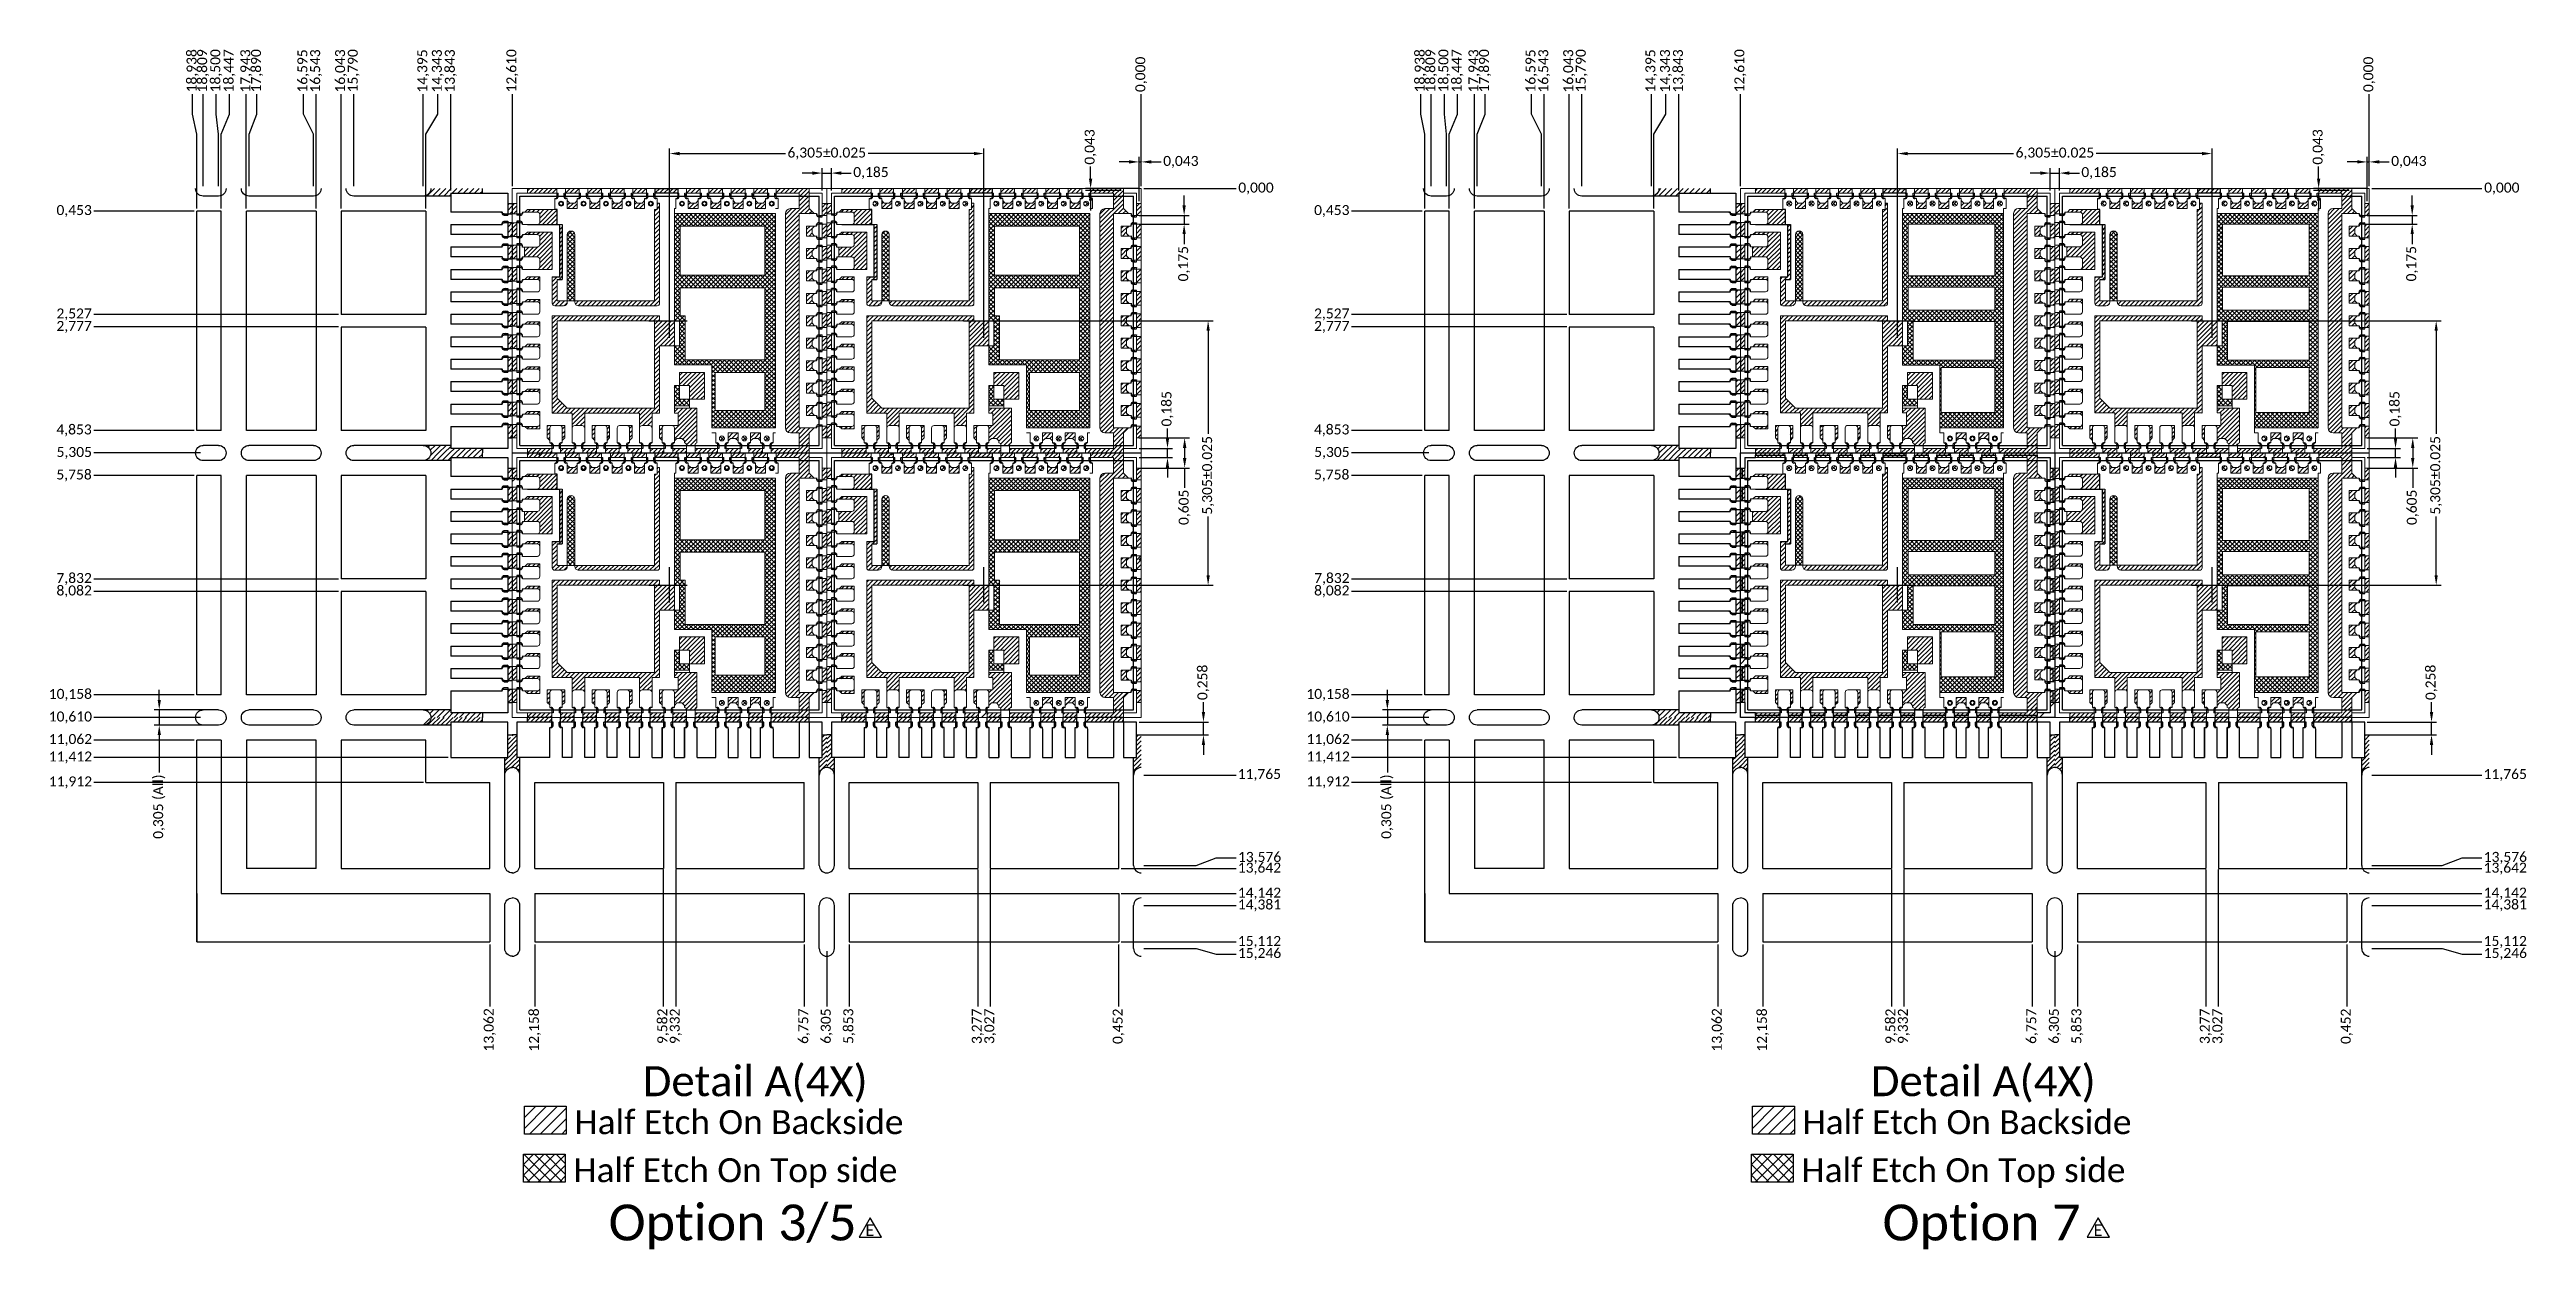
# Model space of a CAD drawing. Extents: x -15.8 to 28.7, y 37.6 to 61.4.
# Drawn here: x 3.91 to 28.74, y 37.6 to 49.63 of the extents above; entities that cross this region are included whole.
import ezdxf

# ---------------------------------------------------------------- set-up
doc = ezdxf.new("R2010")
doc.units = 0
doc.linetypes.add('CENTER', pattern=[50.8, 31.75, -6.35, 6.35, -6.35])
doc.linetypes.add('SLD-Solid', pattern=[0])
doc.layers.add('AM_4', color=3, linetype='Continuous', lineweight=25)
doc.layers.add('AM_8', color=1, linetype='Continuous', lineweight=25)
for name, color, linetype in [('DIM', 7, 'Continuous'), ('DIMEN', 5, 'Continuous'), ('hatch', 8, 'Continuous'), ('LDF', 7, 'SLD-Solid'), ('LF-LINE', 1, 'Continuous'), ('TEXT', 7, 'Continuous')]:
    doc.layers.add(name, color=color, linetype=linetype)
doc.styles.get("Standard").update_dxf_attribs({"font": 'calibri.ttf'})
doc.dimstyles.new('副本 1 4', dxfattribs={"dimscale": 0.04, "dimtxt": 2.5, "dimasz": 2.5, "dimexe": 1.25, "dimexo": 0.625, "dimtad": 0, "dimdec": 3, "dimlfac": 2, "dimzin": 1, "dimtxsty": 'Standard', "dimcen": 2.5, "dimadec": 0, "dimazin": 0, "dimtfac": 1, "dimtdec": 3, "dimtmove": 0, "dimatfit": 3, "dimfxl": 1, "dimarcsym": 0})
pattern_1 = [(315, (199.7859, -116.0677), (0.3535534, 0.3535534), [])]
pattern_2 = [(45, (615.56867, 1000.39419), (-0.005612660076, 0.005612660076), [])]
pattern_3 = [(45, (-7.489858, -1.777753), (-0.02245064, 0.02245064), []), (135, (-7.489858, -1.777753), (-0.02245064, -0.02245064), [])]
pattern_4 = [(45, (-7.489858, -1.777753), (-0.02245064, 0.02245064), [])]
pattern_5 = [(45, (2.730356, 47.748522), (-0.02245064, 0.02245064), []), (135, (2.730356, 47.748522), (-0.02245064, -0.02245064), [])]

msp = doc.modelspace()

# ---------------------------------------------------------------- texts
at = {"layer": 'DIM', "color": 1}
for p in [(12.08564, 37.73224), (24.39715, 37.73224)]:
    msp.add_text('E', height=0.11466, dxfattribs=at).set_placement(p)
at = {"layer": 'TEXT'}
for s, height, p in [('Detail A(4X)', 0.3, (9.85165, 39.1333)), ('Detail A(4X)', 0.3, (22.16315, 39.1333)), ('Half Etch On Backside', 0.24, (9.1669, 38.75262)), ('Half Etch On Backside', 0.24, (21.4784, 38.75262)), ('Half Etch On Top side', 0.24, (9.15622, 38.27107)), ('Half Etch On Top side', 0.24, (21.46772, 38.27107))]:
    msp.add_text(s, height=height, dxfattribs=at).set_placement(p)
at = {"layer": 'TEXT', "color": 1}
for s, p in [('Option 3/5', (9.5094, 37.68624)), ('Option 7', (22.28085, 37.68624))]:
    msp.add_text(s, height=0.36, dxfattribs=at).set_placement(p)

# ---------------------------------------------------------------- blocks, each defined once
blk = doc.blocks.new('A$C4BE507A0')
at = {"linetype": 'ByBlock'}
h = blk.add_hatch(dxfattribs=at)
h.set_pattern_fill('ANSI31', scale=0.002, angle=90, style=0)
h.set_pattern_definition([(135, (-7.931345, 2.6130434), (-0.004490128, -0.004490128), [])])
edge = h.paths.add_edge_path()
edge.add_line((-0.0707, 0.6058), (-0.0707, 0.6118))
edge.add_line((-0.0707, 0.6118), (-0.0255, 0.6118))
edge.add_line((-0.0255, 0.6118), (-0.0255, 0.621))
edge.add_line((-0.0255, 0.621), (-0.0907, 0.621))
edge.add_arc((-0.106, 0.621), 0.0152, -89.9105, 0, ccw=False)
edge.add_line((-0.106, 0.6058), (-0.0707, 0.6058))
h = blk.add_hatch(dxfattribs=at)
h.set_pattern_fill('ANSI31', scale=0.002, angle=90, style=0)
h.set_pattern_definition([(135, (0.1283526, 3.0572963), (-0.004490128, -0.004490128), [])])
h.paths.add_polyline_path([(0.0095, 0.542), (0.0095, 0.5907), (0.0002, 0.5907), (0.0002, 0.542)])
h.paths.add_polyline_path([(0.0095, 0.497), (0.0095, 0.5245), (0.0002, 0.5245), (0.0002, 0.497)])
h.paths.add_polyline_path([(0.0095, 0.452), (0.0095, 0.4795), (0.0002, 0.4795), (0.0002, 0.452)])
h.paths.add_polyline_path([(0.0095, 0.407), (0.0095, 0.4345), (0.0002, 0.4345), (0.0002, 0.407)])
h.paths.add_polyline_path([(0.0095, 0.362), (0.0095, 0.3895), (0.0002, 0.3895), (0.0002, 0.362)])
h.paths.add_polyline_path([(0.0095, 0.317), (0.0095, 0.3445), (0.0002, 0.3445), (0.0002, 0.317)])
h.paths.add_polyline_path([(0.0095, 0.272), (0.0095, 0.2995), (0.0002, 0.2995), (0.0002, 0.272)])
h.paths.add_polyline_path([(0.0095, 0.2095), (0.0095, 0.2545), (0.0002, 0.2545), (0.0002, 0.2095)])
h.paths.add_polyline_path([(0.0095, 0.1645), (0.0095, 0.192), (0.0002, 0.192), (0.0002, 0.1645)])
h.paths.add_polyline_path([(0.0095, 0.1195), (0.0095, 0.147), (0.0002, 0.147), (0.0002, 0.1195)])
h.paths.add_polyline_path([(0.0095, 0.0258), (0.0095, 0.102), (0.0002, 0.102), (0.0002, 0.0258)])
edge = h.paths.add_edge_path(flags=17)
edge.add_line((0.0002, 0.102), (0.0053, 0.102))
h = blk.add_hatch(dxfattribs=at)
h.set_pattern_fill('ANSI37', color=3, scale=0.002, angle=90, style=0)
h.set_pattern_definition([(135, (0.115686, 3.03294), (-0.004490128, -0.004490128), []), (225, (0.115686, 3.03294), (0.004490128, -0.004490128), [])])
h.paths.add_polyline_path([(0.0002, 0.5245), (0.0002, 0.5273), (-0.0069, 0.5273, 0.414214), (-0.0108, 0.5235), (-0.0108, 0.5207), (-0.0108, 0.5207, -0.414214), (-0.007, 0.5245), (-0.0058, 0.5245)])
h.paths.add_polyline_path([(0.0002, 0.4795), (0.0002, 0.4823), (-0.0069, 0.4823, 0.414214), (-0.0108, 0.4785), (-0.0108, 0.4757), (-0.0108, 0.4757, -0.414214), (-0.007, 0.4795), (-0.0058, 0.4795)])
h.paths.add_polyline_path([(0.0002, 0.4943), (0.0002, 0.497), (-0.0058, 0.497), (-0.007, 0.497, -0.414214), (-0.0108, 0.5007), (-0.0108, 0.4981, 0.414214), (-0.0069, 0.4943)])
h.paths.add_polyline_path([(0.0002, 0.4493), (0.0002, 0.452), (-0.0058, 0.452), (-0.007, 0.452, -0.414214), (-0.0108, 0.4557), (-0.0108, 0.4531, 0.414214), (-0.0069, 0.4493)])
h.paths.add_polyline_path([(0.0002, 0.4345), (0.0002, 0.4373), (-0.0069, 0.4373, 0.414214), (-0.0108, 0.4335), (-0.0108, 0.4307, -0.414214), (-0.007, 0.4345), (-0.0058, 0.4345)])
h.paths.add_polyline_path([(0.0002, 0.4043), (0.0002, 0.407), (-0.0058, 0.407), (-0.007, 0.407, -0.414214), (-0.0108, 0.4107), (-0.0108, 0.4081, 0.414214), (-0.0069, 0.4043)])
h.paths.add_polyline_path([(0.0002, 0.3895), (0.0002, 0.3923), (-0.0069, 0.3923, 0.414214), (-0.0108, 0.3885), (-0.0108, 0.3857, -0.414214), (-0.007, 0.3895), (-0.0058, 0.3895)])
h.paths.add_polyline_path([(0.0002, 0.3593), (0.0002, 0.362), (-0.0058, 0.362), (-0.007, 0.362, -0.414214), (-0.0108, 0.3657), (-0.0108, 0.3631, 0.414214), (-0.0069, 0.3593)])
h.paths.add_polyline_path([(0.0002, 0.3445), (0.0002, 0.3473), (-0.0069, 0.3473, 0.414214), (-0.0108, 0.3435), (-0.0108, 0.3407, -0.414214), (-0.007, 0.3445), (-0.0058, 0.3445)])
h.paths.add_polyline_path([(0.0002, 0.3143), (0.0002, 0.317), (-0.0058, 0.317), (-0.007, 0.317, -0.414214), (-0.0108, 0.3207), (-0.0108, 0.3181, 0.414214), (-0.0069, 0.3143)])
h.paths.add_polyline_path([(0.0002, 0.2995), (0.0002, 0.3023), (-0.0069, 0.3023, 0.414214), (-0.0108, 0.2985), (-0.0108, 0.2957, -0.414214), (-0.007, 0.2995), (-0.0058, 0.2995)])
h.paths.add_polyline_path([(0.0002, 0.2693), (0.0002, 0.272), (-0.0058, 0.272), (-0.007, 0.272, -0.414214), (-0.0108, 0.2757), (-0.0108, 0.2731, 0.414214), (-0.0069, 0.2693)])
h.paths.add_polyline_path([(0.0002, 0.2545), (0.0002, 0.2573), (-0.0069, 0.2573, 0.414214), (-0.0108, 0.2535), (-0.0108, 0.2507, -0.414214), (-0.007, 0.2545)])
h.paths.add_polyline_path([(0.0002, 0.2068), (0.0002, 0.2095), (-0.0058, 0.2095), (-0.007, 0.2095, -0.413421), (-0.0108, 0.2132), (-0.0108, 0.2106, 0.414214), (-0.0069, 0.2068)])
h.paths.add_polyline_path([(0.0002, 0.192), (0.0002, 0.1948), (-0.0069, 0.1948, 0.414214), (-0.0108, 0.191), (-0.0108, 0.1882), (-0.0134, 0.1882), (-0.0707, 0.1882), (-0.0707, 0.1682), (-0.0108, 0.1682), (-0.0108, 0.1682, -0.000677), (-0.0108, 0.1682), (-0.0707, 0.1682), (-0.0707, 0.1882), (-0.0134, 0.1882), (-0.0108, 0.1882, -0.414214), (-0.007, 0.192), (-0.0058, 0.192)])
h.paths.add_polyline_path([(0.0002, 0.1618), (0.0002, 0.1645), (-0.0058, 0.1645), (-0.007, 0.1645, -0.413421), (-0.0108, 0.1682), (-0.0108, 0.1656, 0.414214), (-0.0069, 0.1618)])
h.paths.add_polyline_path([(0.0002, 0.147), (0.0002, 0.1498), (-0.0069, 0.1498, 0.414214), (-0.0108, 0.146), (-0.0108, 0.1432), (-0.0707, 0.1432), (-0.0707, 0.1232), (-0.0108, 0.1232), (-0.0108, 0.1232, -0.000677), (-0.0108, 0.1232), (-0.0707, 0.1232), (-0.0707, 0.1432), (-0.0108, 0.1432, -0.414214), (-0.007, 0.147), (-0.0058, 0.147)])
h.paths.add_polyline_path([(0.0002, 0.1168), (0.0002, 0.1195), (-0.0058, 0.1195), (-0.007, 0.1195, -0.413421), (-0.0108, 0.1232), (-0.0108, 0.1206, 0.414214), (-0.0069, 0.1168)])
h.paths.add_polyline_path([(0.0002, 0.102), (0.0002, 0.1048), (-0.0069, 0.1048, 0.414214), (-0.0108, 0.101), (-0.0108, 0.0982), (-0.0108, 0.0982, -0.414214), (-0.007, 0.102), (-0.0058, 0.102)])
edge = h.paths.add_edge_path()
edge.add_line((0.0002, 0.542), (-0.0058, 0.542))
edge.add_line((-0.0058, 0.542), (-0.007, 0.542))
edge.add_arc((-0.007, 0.5457), 0.00375, -180, -90, ccw=False)
edge.add_line((-0.0108, 0.5457), (-0.0108, 0.5457))
edge.add_line((-0.0108, 0.5457), (-0.0108, 0.5431))
edge.add_arc((-0.0069, 0.5431), 0.0038, 180, 270)
edge.add_line((-0.0069, 0.5393), (0.0002, 0.5393))
edge.add_line((0.0002, 0.5393), (0.0002, 0.542))
h = blk.add_hatch(dxfattribs=at)
h.set_pattern_fill('ANSI31', scale=0.002, angle=90, style=0)
h.set_pattern_definition([(135, (-12.536562, 0.603245), (-0.004490128, -0.004490128), [])])
edge = h.paths.add_edge_path()
edge.add_line((-0.0707, -0.0002), (-0.0707, 0))
edge.add_line((-0.0707, 0), (-0.0707, 0.0057))
edge.add_line((-0.0707, 0.0057), (-0.106, 0.0057))
edge.add_arc((-0.106, -0.0095), 0.0152, 0, 89.9148, ccw=False)
edge.add_line((-0.0907, -0.0095), (-0.0255, -0.0095))
edge.add_line((-0.0255, -0.0095), (-0.0255, -0.0002))
edge.add_line((-0.0255, -0.0002), (-0.0707, -0.0002))
at = {"layer": 'AM_8'}
h = blk.add_hatch(dxfattribs=at)
h.set_pattern_fill('_U', color=256, scale=0.5, angle=-45, style=0, pattern_type=0)
h.set_pattern_definition(pattern_1)
edge = h.paths.add_edge_path()
edge.add_line((0.0095, 0.192), (0.0095, 0.621))
edge.add_line((0.0095, 0.621), (0.54, 0.621))
edge.add_line((0.54, 0.621), (0.54, -0.0095))
edge.add_line((0.54, -0.0095), (0.0095, -0.0095))
edge.add_line((0.0095, -0.0095), (0.0095, 0.0258))
edge.add_line((0.0095, 0.0258), (0.0095, 0.1195))
edge.add_line((0.0095, 0.1195), (0.0003, 0.1195))
edge.add_line((0.0002, 0.1195), (0.0002, 0.1168))
edge.add_line((0.0002, 0.1168), (-0.0069, 0.1168))
edge.add_arc((-0.0069, 0.1206), 0.0038, -180, -90, ccw=False)
edge.add_line((-0.0108, 0.1206), (-0.0107, 0.1232))
edge.add_arc((-0.007, 0.1232), 0.00375, 180, 180.1552, ccw=False)
edge.add_line((-0.0108, 0.1232), (-0.0108, 0.1232))
edge.add_arc((-0.007, 0.1232), 0.00375, 180, 180.1552)
edge.add_line((-0.0108, 0.1232), (-0.0107, 0.1206))
edge.add_arc((-0.0069, 0.1206), 0.0038, 180, 270)
edge.add_line((-0.0069, 0.1168), (0.0003, 0.1168))
edge.add_line((0.0002, 0.1168), (0.0002, 0.147))
edge.add_line((0.0002, 0.147), (0.0095, 0.147))
edge.add_line((0.0095, 0.147), (0.0095, 0.1645))
edge.add_line((0.0095, 0.1645), (0.0003, 0.1645))
edge.add_line((0.0002, 0.1645), (0.0002, 0.1618))
edge.add_line((0.0002, 0.1618), (-0.0069, 0.1618))
edge.add_arc((-0.0069, 0.1656), 0.0038, -180, -90, ccw=False)
edge.add_line((-0.0108, 0.1656), (-0.0107, 0.1682))
edge.add_arc((-0.007, 0.1682), 0.00375, 180, 180.1552, ccw=False)
edge.add_line((-0.0108, 0.1682), (-0.0108, 0.1682))
edge.add_arc((-0.007, 0.1682), 0.00375, 180, 180.1552)
edge.add_line((-0.0108, 0.1682), (-0.0107, 0.1656))
edge.add_arc((-0.0069, 0.1656), 0.0038, 180, 270)
edge.add_line((-0.0069, 0.1618), (0.0002, 0.1618))
edge.add_line((0.0002, 0.1618), (0.0002, 0.192))
edge.add_line((0.0002, 0.192), (0.0095, 0.192))
h.paths.add_polyline_path([(0.0247, 0.102), (0.0247, 0.1195), (0.0137, 0.1195), (0.0137, 0.147), (0.0247, 0.147), (0.0247, 0.1645), (0.0137, 0.1645), (0.0137, 0.192), (0.0247, 0.192), (0.0247, 0.2095), (0.0137, 0.2095), (0.0137, 0.2545), (0.0247, 0.2545), (0.0247, 0.272), (0.0187, 0.272), (0.0137, 0.272), (0.0137, 0.2995), (0.0187, 0.2995), (0.0247, 0.2995), (0.0247, 0.317), (0.0137, 0.317), (0.0137, 0.3445), (0.0187, 0.3445), (0.0247, 0.3445), (0.0247, 0.362), (0.0187, 0.362), (0.0137, 0.362), (0.0137, 0.3895), (0.0247, 0.3895), (0.0247, 0.407), (0.0187, 0.407), (0.0137, 0.407), (0.0137, 0.4345), (0.0187, 0.4345), (0.0247, 0.4345), (0.0247, 0.452), (0.0187, 0.452), (0.0137, 0.452), (0.0137, 0.4795), (0.0247, 0.4795), (0.0247, 0.497), (0.0187, 0.497), (0.0137, 0.497), (0.0137, 0.5245), (0.0187, 0.5245), (0.0247, 0.5245), (0.0247, 0.542), (0.0137, 0.542), (0.0137, 0.5907), (0.0187, 0.5907), (0.0187, 0.6118), (0.0397, 0.6118), (0.0397, 0.6168), (0.0665, 0.6168), (0.0665, 0.6058), (0.084, 0.6058), (0.084, 0.6118), (0.084, 0.6168), (0.1115, 0.6168), (0.1115, 0.6058), (0.129, 0.6058), (0.129, 0.6118), (0.129, 0.6168), (0.1565, 0.6168), (0.1565, 0.6058), (0.174, 0.6058), (0.174, 0.6118), (0.174, 0.6168), (0.2015, 0.6168), (0.2015, 0.6118), (0.2015, 0.6058), (0.219, 0.6058), (0.219, 0.6118), (0.219, 0.6168), (0.2465, 0.6168), (0.2465, 0.6118), (0.2465, 0.6058), (0.264, 0.6058), (0.264, 0.6118), (0.264, 0.6168), (0.2915, 0.6168), (0.2915, 0.6058), (0.309, 0.6058), (0.309, 0.6168), (0.3365, 0.6168), (0.3365, 0.6118), (0.3365, 0.6058), (0.354, 0.6058), (0.354, 0.6168), (0.3815, 0.6168), (0.3815, 0.6118), (0.3815, 0.6058), (0.399, 0.6058), (0.399, 0.6168), (0.4265, 0.6168), (0.4265, 0.6058), (0.444, 0.6058), (0.444, 0.6168), (0.4715, 0.6168), (0.4715, 0.6058), (0.489, 0.6058), (0.489, 0.6168), (0.5097, 0.6168), (0.5097, 0.6118), (0.5307, 0.6118), (0.5307, 0.5907), (0.5357, 0.5907), (0.5357, 0.532), (0.5247, 0.532), (0.5247, 0.5145), (0.5357, 0.5145), (0.5357, 0.487), (0.5247, 0.487), (0.5247, 0.4695), (0.5357, 0.4695), (0.5357, 0.442), (0.5247, 0.442), (0.5247, 0.4245), (0.5357, 0.4245), (0.5357, 0.397), (0.5247, 0.397), (0.5247, 0.3795), (0.5357, 0.3795), (0.5357, 0.352), (0.5247, 0.352), (0.5247, 0.3345), (0.5357, 0.3345), (0.5357, 0.2895), (0.5247, 0.2895), (0.5247, 0.272), (0.5357, 0.272), (0.5357, 0.2445), (0.5247, 0.2445), (0.5247, 0.227), (0.5307, 0.227), (0.5357, 0.227), (0.5357, 0.1995), (0.5307, 0.1995), (0.5247, 0.1995), (0.5247, 0.182), (0.5357, 0.182), (0.5357, 0.1545), (0.5247, 0.1545), (0.5247, 0.137), (0.5357, 0.137), (0.5357, 0.1095), (0.5247, 0.1095), (0.5247, 0.092), (0.5357, 0.092), (0.5357, 0.0258), (0.5307, 0.0258), (0.5307, -0.0002), (0.5097, -0.0002), (0.5097, -0.0052), (0.486, -0.0052), (0.486, 0.0057), (0.4685, 0.0057), (0.4685, -0.0052), (0.441, -0.0052), (0.441, 0.0057), (0.4235, 0.0057), (0.4235, -0.0052), (0.396, -0.0052), (0.396, 0.0057), (0.3785, 0.0057), (0.3785, -0.0052), (0.351, -0.0052), (0.351, 0.0057), (0.3335, 0.0057), (0.3335, -0.0052), (0.306, -0.0052), (0.306, 0.0057), (0.2885, 0.0057), (0.2885, -0.0052), (0.261, -0.0052), (0.261, 0.0057), (0.2435, 0.0057), (0.2435, -0.0052), (0.216, -0.0052), (0.216, 0.0057), (0.1985, 0.0057), (0.1985, -0.0052), (0.171, -0.0052), (0.171, 0.0057), (0.1535, 0.0057), (0.1535, -0.0052), (0.126, -0.0052), (0.126, 0.0057), (0.1085, 0.0057), (0.1085, -0.0052), (0.081, -0.0052), (0.081, 0.0057), (0.0635, 0.0057), (0.0635, -0.0052), (0.0397, -0.0052), (0.0397, -0.0002), (0.0187, -0.0002), (0.0187, 0.0258), (0.0137, 0.0258), (0.0137, 0.102)], flags=16)
h = blk.add_hatch(dxfattribs=at)
h.set_pattern_fill('_U', color=256, scale=0.5, angle=-45, style=0, pattern_type=0)
h.set_pattern_definition(pattern_1)
edge = h.paths.add_edge_path()
edge.add_line((0.0095, 0.192), (0.0095, 0.2095))
edge.add_line((0.0095, 0.2095), (0.0003, 0.2095))
edge.add_line((0.0002, 0.2095), (0.0002, 0.2068))
edge.add_line((0.0002, 0.2068), (-0.0069, 0.2068))
edge.add_arc((-0.0069, 0.2106), 0.0038, -180, -90, ccw=False)
edge.add_line((-0.0108, 0.2106), (-0.0107, 0.2132))
edge.add_arc((-0.007, 0.2132), 0.00375, 180.1552, 270)
edge.add_line((-0.007, 0.2095), (-0.0058, 0.2095))
edge.add_line((-0.0058, 0.2095), (0.0095, 0.2095))
edge.add_line((0.0095, 0.2095), (0.0095, 0.2545))
edge.add_line((0.0095, 0.2545), (0.0095, 0.621))
edge.add_line((0.0095, 0.621), (0.54, 0.621))
edge.add_line((0.54, 0.621), (0.54, -0.0095))
edge.add_line((0.54, -0.0095), (0.0095, -0.0095))
edge.add_line((0.0095, -0.0095), (0.0095, 0.0258))
edge.add_line((0.0095, 0.0258), (0.0095, 0.1195))
edge.add_line((0.0095, 0.1195), (0.0003, 0.1195))
edge.add_line((0.0002, 0.1195), (0.0003, 0.1168))
edge.add_line((0.0002, 0.1168), (-0.0069, 0.1168))
edge.add_arc((-0.0069, 0.1206), 0.0038, -180, -90, ccw=False)
edge.add_line((-0.0108, 0.1206), (-0.0107, 0.1232))
edge.add_arc((-0.007, 0.1232), 0.00375, 180, 180.1552, ccw=False)
edge.add_line((-0.0108, 0.1232), (-0.0108, 0.1232))
edge.add_arc((-0.007, 0.1232), 0.00375, 180, 180.1552)
edge.add_line((-0.0108, 0.1232), (-0.0107, 0.1206))
edge.add_arc((-0.0069, 0.1206), 0.0038, 180, 270)
edge.add_line((-0.0069, 0.1168), (0.0002, 0.1168))
edge.add_line((0.0002, 0.1168), (0.0003, 0.1195))
edge.add_line((0.0002, 0.1195), (0.0002, 0.147))
edge.add_line((0.0002, 0.147), (0.0095, 0.147))
edge.add_line((0.0095, 0.147), (0.0095, 0.1645))
edge.add_line((0.0095, 0.1645), (0.0003, 0.1645))
edge.add_line((0.0002, 0.1645), (0.0002, 0.1618))
edge.add_line((0.0002, 0.1618), (-0.0069, 0.1618))
edge.add_arc((-0.0069, 0.1656), 0.0038, -180, -90, ccw=False)
edge.add_line((-0.0108, 0.1656), (-0.0107, 0.1682))
edge.add_arc((-0.007, 0.1682), 0.00375, 180, 180.1552, ccw=False)
edge.add_line((-0.0108, 0.1682), (-0.0108, 0.1682))
edge.add_arc((-0.007, 0.1682), 0.00375, 180, 180.1552)
edge.add_line((-0.0108, 0.1682), (-0.0107, 0.1656))
edge.add_arc((-0.0069, 0.1656), 0.0038, 180, 270)
edge.add_line((-0.0069, 0.1618), (0.0002, 0.1618))
edge.add_line((0.0002, 0.1618), (0.0002, 0.192))
edge.add_line((0.0002, 0.192), (0.0095, 0.192))
h.paths.add_polyline_path([(0.0137, 0.147), (0.0247, 0.147), (0.0247, 0.1645), (0.0137, 0.1645), (0.0137, 0.192), (0.0247, 0.192), (0.0247, 0.2095), (0.0137, 0.2095), (0.0137, 0.2545), (0.0187, 0.2545), (0.0247, 0.2545), (0.0247, 0.272), (0.0137, 0.272), (0.0137, 0.2995), (0.0247, 0.2995), (0.0247, 0.317), (0.0187, 0.317), (0.0137, 0.317), (0.0137, 0.3445), (0.0247, 0.3445), (0.0247, 0.362), (0.0137, 0.362), (0.0137, 0.3895), (0.0247, 0.3895), (0.0247, 0.407), (0.0137, 0.407), (0.0137, 0.4345), (0.0247, 0.4345), (0.0247, 0.452), (0.0137, 0.452), (0.0137, 0.4795), (0.0187, 0.4795), (0.0247, 0.4795), (0.0247, 0.497), (0.0137, 0.497), (0.0137, 0.5245), (0.0247, 0.5245), (0.0247, 0.542), (0.0187, 0.542), (0.0137, 0.542), (0.0137, 0.5907), (0.0187, 0.5907), (0.0187, 0.6118), (0.0397, 0.6118), (0.0397, 0.6168), (0.0665, 0.6168), (0.0665, 0.6058), (0.084, 0.6058), (0.084, 0.6118), (0.084, 0.6168), (0.1115, 0.6168), (0.1115, 0.6118), (0.1115, 0.6058), (0.129, 0.6058), (0.129, 0.6168), (0.1565, 0.6168), (0.1565, 0.6118), (0.1565, 0.6058), (0.174, 0.6058), (0.174, 0.6118), (0.174, 0.6168), (0.2015, 0.6168), (0.2015, 0.6118), (0.2015, 0.6058), (0.219, 0.6058), (0.219, 0.6118), (0.219, 0.6168), (0.2465, 0.6168), (0.2465, 0.6118), (0.2465, 0.6058), (0.264, 0.6058), (0.264, 0.6118), (0.264, 0.6168), (0.2915, 0.6168), (0.2915, 0.6058), (0.309, 0.6058), (0.309, 0.6118), (0.309, 0.6168), (0.3365, 0.6168), (0.3365, 0.6118), (0.3365, 0.6058), (0.354, 0.6058), (0.354, 0.6168), (0.3815, 0.6168), (0.3815, 0.6118), (0.3815, 0.6058), (0.399, 0.6058), (0.399, 0.6168), (0.4265, 0.6168), (0.4265, 0.6058), (0.444, 0.6058), (0.444, 0.6168), (0.4715, 0.6168), (0.4715, 0.6058), (0.489, 0.6058), (0.489, 0.6168), (0.5097, 0.6168), (0.5097, 0.6118), (0.5307, 0.6118), (0.5307, 0.5907), (0.5357, 0.5907), (0.5357, 0.532), (0.5247, 0.532), (0.5247, 0.5145), (0.5357, 0.5145), (0.5357, 0.487), (0.5247, 0.487), (0.5247, 0.4695), (0.5357, 0.4695), (0.5357, 0.442), (0.5247, 0.442), (0.5247, 0.4245), (0.5357, 0.4245), (0.5357, 0.397), (0.5247, 0.397), (0.5247, 0.3795), (0.5357, 0.3795), (0.5357, 0.352), (0.5247, 0.352), (0.5247, 0.3345), (0.5357, 0.3345), (0.5357, 0.2895), (0.5247, 0.2895), (0.5247, 0.272), (0.5357, 0.272), (0.5357, 0.2445), (0.5247, 0.2445), (0.5247, 0.227), (0.5307, 0.227), (0.5357, 0.227), (0.5357, 0.1995), (0.5307, 0.1995), (0.5247, 0.1995), (0.5247, 0.182), (0.5357, 0.182), (0.5357, 0.1545), (0.5247, 0.1545), (0.5247, 0.137), (0.5357, 0.137), (0.5357, 0.1095), (0.5247, 0.1095), (0.5247, 0.092), (0.5357, 0.092), (0.5357, 0.0258), (0.5307, 0.0258), (0.5307, -0.0002), (0.5097, -0.0002), (0.5097, -0.0052), (0.486, -0.0052), (0.486, 0.0057), (0.4685, 0.0057), (0.4685, -0.0052), (0.441, -0.0052), (0.441, 0.0057), (0.4235, 0.0057), (0.4235, -0.0052), (0.396, -0.0052), (0.396, 0.0057), (0.3785, 0.0057), (0.3785, -0.0052), (0.351, -0.0052), (0.351, 0.0057), (0.3335, 0.0057), (0.3335, -0.0052), (0.306, -0.0052), (0.306, 0.0057), (0.2885, 0.0057), (0.2885, -0.0052), (0.261, -0.0052), (0.261, 0.0057), (0.2435, 0.0057), (0.2435, -0.0052), (0.216, -0.0052), (0.216, 0.0057), (0.1985, 0.0057), (0.1985, -0.0052), (0.171, -0.0052), (0.171, 0.0057), (0.1535, 0.0057), (0.1535, -0.0052), (0.126, -0.0052), (0.126, 0.0057), (0.1085, 0.0057), (0.1085, -0.0052), (0.081, -0.0052), (0.081, 0.0057), (0.0635, 0.0057), (0.0635, -0.0052), (0.0397, -0.0052), (0.0397, -0.0002), (0.0187, -0.0002), (0.0187, 0.0258), (0.0137, 0.0258), (0.0137, 0.102), (0.0247, 0.102), (0.0247, 0.1195), (0.0137, 0.1195)], flags=16)
at = {"color": 4, "linetype": 'ByBlock'}
for p, q in [((-0.4541, 0.6058), (-0.3676, 0.6058)), ((-0.2871, 0.6058), (-0.0707, 0.6058)), ((0.0002, 0.6118), (-0.0707, 0.6118)), ((-0.0255, 0.6118), (-0.0255, 0.621)), ((0.0002, 0.542), (0.0002, 0.6118)), ((-0.3437, 0.5758), (-0.4407, 0.5758)), ((-0.2937, 0.5758), (-0.1207, 0.5758)), ((0.0002, 0.5907), (0.0095, 0.5907)), ((0.0095, 0.542), (0.0095, 0.5907)), ((-0.0707, 0.5007), (-0.0707, 0.5207)), ((0.0002, 0.5393), (0.0002, 0.542)), ((0.0002, 0.497), (0.0002, 0.5273)), ((0.0002, 0.4943), (0.0002, 0.497)), ((0.0095, 0.497), (0.0095, 0.5245)), ((-0.0707, 0.4557), (-0.0707, 0.4757)), ((0.0002, 0.4493), (0.0002, 0.452)), ((0.0002, 0.452), (0.0002, 0.4823)), ((0.0095, 0.452), (0.0095, 0.4795)), ((-0.0707, 0.4107), (-0.0707, 0.4307)), ((0.0002, 0.407), (0.0002, 0.4373)), ((0.0002, 0.4043), (0.0002, 0.407)), ((0.0095, 0.407), (0.0095, 0.4345)), ((-0.0707, 0.3657), (-0.0707, 0.3857)), ((0.0002, 0.362), (0.0002, 0.3923)), ((0.0002, 0.3593), (0.0002, 0.362)), ((0.0095, 0.362), (0.0095, 0.3895)), ((0.0002, 0.317), (0.0002, 0.3473)), ((0.0002, 0.3143), (0.0002, 0.317)), ((0.0002, 0.272), (0.0002, 0.3023)), ((0.0095, 0.317), (0.0095, 0.3445)), ((0.0095, 0.272), (0.0095, 0.2995)), ((0.0002, 0.2693), (0.0002, 0.272)), ((0.0002, 0.2095), (0.0002, 0.2573)), ((0.0095, 0.2095), (0.0095, 0.2545)), ((0.0002, 0.2068), (0.0002, 0.2095)), ((0.0002, 0.1645), (0.0002, 0.1948)), ((0.0002, 0.1618), (0.0002, 0.1645)), ((0.0002, 0.1195), (0.0002, 0.1498)), ((0.0095, 0.1645), (0.0095, 0.192)), ((0.0002, 0.1168), (0.0002, 0.1195)), ((0.0002, 0.0258), (0.0002, 0.1048)), ((0.0095, 0.1195), (0.0095, 0.147)), ((0.0095, 0.0258), (0.0095, 0.102)), ((-0.4541, 0.0057), (-0.3676, 0.0057)), ((-0.3437, 0.0357), (-0.4407, 0.0357)), ((-0.2937, 0.0357), (-0.1207, 0.0357)), ((-0.2872, 0.0057), (-0.0707, 0.0057)), ((0.0002, 0.0458), (-0.0707, 0.0458)), ((0.0002, 0.0258), (-0.0707, 0.0258)), ((0.0002, -0.0002), (0.0002, 0.0258)), ((0.0002, 0.0258), (0.0095, 0.0258)), ((-0.0707, -0.0002), (0.0002, -0.0002)), ((-0.0255, -0.0002), (-0.0255, -0.0095))]:
    blk.add_line(p, q, dxfattribs=at)
at = {"color": 1, "linetype": 'Continuous'}
for p, q in [((-0.0707, 0.5007), (-0.0108, 0.5007)), ((-0.0108, 0.5007), (-0.0108, 0.5007)), ((-0.007, 0.497), (-0.0058, 0.497)), ((-0.0058, 0.542), (0.0095, 0.542)), ((-0.0058, 0.5245), (0.0095, 0.5245)), ((-0.0058, 0.497), (0.0095, 0.497)), ((-0.0707, 0.4757), (-0.0108, 0.4757)), ((-0.0707, 0.4557), (-0.0108, 0.4557)), ((-0.0108, 0.4757), (-0.0108, 0.4757)), ((-0.0108, 0.4557), (-0.0108, 0.4557)), ((-0.007, 0.4795), (-0.0058, 0.4795)), ((-0.007, 0.452), (-0.0058, 0.452)), ((-0.0058, 0.4795), (0.0095, 0.4795)), ((-0.0058, 0.452), (0.0095, 0.452)), ((-0.0707, 0.4307), (-0.0108, 0.4307)), ((-0.0707, 0.4107), (-0.0108, 0.4107)), ((-0.0108, 0.4307), (-0.0108, 0.4307)), ((-0.0108, 0.4107), (-0.0108, 0.4107)), ((-0.007, 0.4345), (-0.0058, 0.4345)), ((-0.007, 0.407), (-0.0058, 0.407)), ((-0.0058, 0.4345), (0.0095, 0.4345)), ((-0.0058, 0.407), (0.0095, 0.407)), ((-0.0707, 0.3857), (-0.0108, 0.3857)), ((-0.0707, 0.3657), (-0.0108, 0.3657)), ((-0.0108, 0.3857), (-0.0108, 0.3857)), ((-0.0108, 0.3657), (-0.0108, 0.3657)), ((-0.007, 0.3895), (-0.0058, 0.3895)), ((-0.007, 0.362), (-0.0058, 0.362)), ((-0.0058, 0.3895), (0.0095, 0.3895)), ((-0.0058, 0.362), (0.0095, 0.362)), ((-0.0707, 0.3407), (-0.0108, 0.3407)), ((-0.0707, 0.3207), (-0.0108, 0.3207)), ((-0.0108, 0.3207), (-0.0707, 0.3207)), ((-0.0108, 0.3407), (-0.0108, 0.3407)), ((-0.0108, 0.3207), (-0.0108, 0.3207)), ((-0.007, 0.3445), (-0.0058, 0.3445)), ((-0.007, 0.317), (-0.0058, 0.317)), ((-0.007, 0.2995), (-0.0058, 0.2995)), ((-0.0058, 0.3445), (0.0095, 0.3445)), ((-0.0058, 0.317), (0.0095, 0.317)), ((-0.0058, 0.2995), (0.0095, 0.2995)), ((-0.0707, 0.2957), (-0.0108, 0.2957)), ((-0.0707, 0.2957), (-0.0108, 0.2957)), ((-0.0707, 0.2757), (-0.0108, 0.2757)), ((-0.0108, 0.2757), (-0.0707, 0.2757)), ((-0.0707, 0.2507), (-0.0108, 0.2507)), ((-0.0707, 0.2507), (-0.0108, 0.2507)), ((-0.0108, 0.2757), (-0.0108, 0.2757)), ((-0.007, 0.272), (-0.0058, 0.272)), ((-0.007, 0.272), (-0.0058, 0.272)), ((-0.007, 0.2545), (0.0095, 0.2545)), ((-0.0058, 0.272), (0.0095, 0.272)), ((-0.0707, 0.2132), (-0.0134, 0.2132)), ((-0.0134, 0.2132), (-0.0108, 0.2132)), ((-0.0108, 0.2132), (-0.0108, 0.2132)), ((-0.0108, 0.2132), (-0.0108, 0.2132)), ((-0.007, 0.2095), (-0.0058, 0.2095)), ((-0.0058, 0.2095), (0.0095, 0.2095)), ((-0.0134, 0.1882), (-0.0707, 0.1882)), ((-0.0707, 0.1682), (-0.0108, 0.1682)), ((-0.0134, 0.1882), (-0.0108, 0.1882)), ((-0.0134, 0.1682), (-0.0108, 0.1682)), ((-0.0108, 0.1882), (-0.0108, 0.1882)), ((-0.0108, 0.1682), (-0.0108, 0.1682)), ((-0.0108, 0.1682), (-0.0108, 0.1682)), ((-0.007, 0.192), (-0.0058, 0.192)), ((-0.007, 0.1645), (-0.0058, 0.1645)), ((-0.0058, 0.192), (0.0095, 0.192)), ((-0.0058, 0.1645), (0.0095, 0.1645)), ((-0.0108, 0.1432), (-0.0707, 0.1432)), ((-0.0707, 0.1232), (-0.0108, 0.1232)), ((-0.0134, 0.1432), (-0.0108, 0.1432)), ((-0.0134, 0.1232), (-0.0108, 0.1232)), ((-0.0108, 0.1432), (-0.0108, 0.1432)), ((-0.0108, 0.1232), (-0.0108, 0.1232)), ((-0.0108, 0.1232), (-0.0108, 0.1232)), ((-0.007, 0.147), (-0.0058, 0.147)), ((-0.007, 0.1195), (-0.0058, 0.1195)), ((-0.007, 0.102), (-0.0058, 0.102)), ((-0.0058, 0.147), (0.0095, 0.147)), ((-0.0058, 0.1195), (0.0095, 0.1195)), ((-0.0058, 0.102), (0.0095, 0.102)), ((-0.0134, 0.0982), (-0.0707, 0.0982)), ((-0.0134, 0.0982), (-0.0108, 0.0982)), ((-0.0108, 0.0982), (-0.0108, 0.0982))]:
    blk.add_line(p, q, dxfattribs=at)
at = {"color": 252, "linetype": 'ByBlock'}
for p, q in [((-0.0108, 0.5458), (-0.0108, 0.5458)), ((-0.0108, 0.5208), (-0.0108, 0.5208)), ((-0.0108, 0.5008), (-0.0108, 0.5008)), ((-0.0108, 0.4758), (-0.0108, 0.4758)), ((-0.0108, 0.4558), (-0.0108, 0.4558)), ((-0.0108, 0.4308), (-0.0108, 0.4308)), ((-0.0108, 0.4108), (-0.0108, 0.4108)), ((-0.0108, 0.3858), (-0.0108, 0.3858)), ((-0.0108, 0.3658), (-0.0108, 0.3658)), ((-0.0108, 0.3408), (-0.0108, 0.3408)), ((-0.0108, 0.3208), (-0.0108, 0.3208)), ((-0.0108, 0.2958), (-0.0108, 0.2958)), ((-0.0108, 0.2758), (-0.0108, 0.2758)), ((-0.0108, 0.2508), (-0.0108, 0.2508)), ((-0.0108, 0.2133), (-0.0108, 0.2133)), ((-0.0108, 0.1883), (-0.0108, 0.1883)), ((-0.0108, 0.1683), (-0.0108, 0.1683)), ((-0.0108, 0.1433), (-0.0108, 0.1433)), ((-0.0108, 0.1233), (-0.0108, 0.1233)), ((-0.0108, 0.0983), (-0.0108, 0.0983))]:
    blk.add_line(p, q, dxfattribs=at)
at = {"color": 1, "linetype": 'ByBlock'}
for p, q in [((-0.0108, 0.5457), (-0.0108, 0.5457)), ((-0.0108, 0.5207), (-0.0108, 0.5207))]:
    blk.add_line(p, q, dxfattribs=at)
at = {"color": 4, "linetype": 'Continuous'}
for p, q in [((-0.1207, 0.3182), (-0.2937, 0.3182)), ((-0.1207, 0.2932), (-0.2937, 0.2932))]:
    blk.add_line(p, q, dxfattribs=at)
at = {"color": 4, "linetype": 'ByBlock'}
blk.add_lwpolyline([(-0.0707, 0.5457), (-0.0707, 0.6118)], dxfattribs=at)
at = {"color": 4, "linetype": 'Continuous'}
for points in [[(-0.4407, 0.5758), (-0.4407, 0.0357)], [(-0.3437, 0.5758), (-0.3437, 0.0357)], [(-0.2937, 0.5758), (-0.2937, 0.3182)], [(-0.1207, 0.5758), (-0.1207, 0.3182)], [(-0.0707, 0.3407), (-0.0707, 0.3207)], [(-0.2937, 0.2932), (-0.2937, 0.0357)], [(-0.1207, 0.2932), (-0.1207, 0.0357)], [(-0.0707, 0.2957), (-0.0707, 0.2757)], [(-0.0707, 0.2507), (-0.0707, 0.2132)], [(-0.0707, 0.1882), (-0.0707, 0.1682)], [(-0.0707, 0.1432), (-0.0707, 0.1232)], [(-0.0707, 0.0982), (-0.0707, 0.0458)], [(-0.0707, 0.0258), (-0.0707, -0.0002)]]:
    blk.add_lwpolyline(points, dxfattribs=at)
at = {"color": 4, "linetype": 'ByBlock'}
for centre, start, end in [((-0.4541, 0.621), 180, 270), ((-0.3676, 0.621), 269.9148, 0), ((-0.2871, 0.621), 180, 270), ((-0.106, 0.621), 269.9148, 0), ((-0.4541, -0.0095), 90, 180), ((-0.3676, -0.0095), 360, 90.0852), ((-0.2871, -0.0095), 90, 180), ((-0.106, -0.0095), 360, 90.0852)]:
    blk.add_arc(centre, 0.0152, start, end, dxfattribs=at)
at = {"color": 1, "linetype": 'Continuous'}
for centre, start, end in [((-0.007, 0.5007), 180, 270), ((-0.007, 0.4757), 90, 180), ((-0.007, 0.4557), 180, 270), ((-0.007, 0.4307), 90, 180), ((-0.007, 0.4107), 180, 270), ((-0.007, 0.3857), 90, 180), ((-0.007, 0.3657), 180, 270), ((-0.007, 0.3407), 90, 180), ((-0.007, 0.3207), 180, 270), ((-0.007, 0.2957), 90, 180), ((-0.007, 0.2757), 180, 270), ((-0.007, 0.2507), 90, 180), ((-0.007, 0.2132), 180, 270), ((-0.007, 0.1882), 90, 180), ((-0.007, 0.1682), 180, 270), ((-0.007, 0.1432), 90, 180), ((-0.007, 0.1232), 180, 270), ((-0.007, 0.0982), 90, 180)]:
    blk.add_arc(centre, 0.00375, start, end, dxfattribs=at)
at = {"layer": 'LF-LINE', "color": 1}
for p, q in [((-0.0707, 0.5457), (-0.0108, 0.5457)), ((-0.0707, 0.5207), (-0.0108, 0.5207)), ((-0.0108, 0.5457), (-0.0108, 0.5457)), ((-0.0108, 0.5207), (-0.0108, 0.5207)), ((-0.007, 0.542), (-0.0058, 0.542)), ((-0.007, 0.5245), (-0.0058, 0.5245))]:
    blk.add_line(p, q, dxfattribs=at)
at = {"layer": 'LF-LINE'}
for p, q in [((-0.0108, 0.5458), (-0.0108, 0.5431)), ((-0.0108, 0.5208), (-0.0108, 0.5235)), ((-0.0108, 0.5008), (-0.0108, 0.4981)), ((-0.0069, 0.5393), (0.0002, 0.5393)), ((-0.0069, 0.5273), (0.0002, 0.5273)), ((-0.0108, 0.4758), (-0.0108, 0.4785)), ((-0.0108, 0.4558), (-0.0108, 0.4531)), ((-0.0069, 0.4943), (0.0002, 0.4943)), ((-0.0069, 0.4823), (0.0002, 0.4823)), ((-0.0069, 0.4493), (0.0002, 0.4493)), ((-0.0108, 0.4308), (-0.0108, 0.4335)), ((-0.0108, 0.4108), (-0.0108, 0.4081)), ((-0.0069, 0.4373), (0.0002, 0.4373)), ((-0.0069, 0.4043), (0.0002, 0.4043)), ((-0.0108, 0.3858), (-0.0108, 0.3885)), ((-0.0108, 0.3658), (-0.0108, 0.3631)), ((-0.0069, 0.3923), (0.0002, 0.3923)), ((-0.0069, 0.3593), (0.0002, 0.3593)), ((-0.0108, 0.3408), (-0.0108, 0.3435)), ((-0.0108, 0.3208), (-0.0108, 0.3181)), ((-0.0108, 0.2958), (-0.0108, 0.2985)), ((-0.0069, 0.3473), (0.0002, 0.3473)), ((-0.0069, 0.3143), (0.0002, 0.3143)), ((-0.0069, 0.3023), (0.0002, 0.3023)), ((-0.0108, 0.2758), (-0.0108, 0.2731)), ((-0.0108, 0.2508), (-0.0108, 0.2535)), ((-0.0069, 0.2693), (0.0002, 0.2693)), ((-0.0069, 0.2573), (0.0002, 0.2573)), ((-0.0108, 0.2133), (-0.0108, 0.2106)), ((-0.0069, 0.2068), (0.0002, 0.2068)), ((-0.0108, 0.1883), (-0.0108, 0.191)), ((-0.0108, 0.1683), (-0.0108, 0.1656)), ((-0.0069, 0.1948), (0.0002, 0.1948)), ((-0.0069, 0.1618), (0.0002, 0.1618)), ((-0.0069, 0.1498), (0.0002, 0.1498)), ((-0.0108, 0.1433), (-0.0108, 0.146)), ((-0.0108, 0.1233), (-0.0108, 0.1206)), ((-0.0108, 0.0983), (-0.0108, 0.101)), ((-0.0069, 0.1168), (0.0002, 0.1168)), ((-0.0069, 0.1048), (0.0002, 0.1048))]:
    blk.add_line(p, q, dxfattribs=at)
at = {"layer": 'LF-LINE', "color": 1}
for centre, start, end in [((-0.007, 0.5457), 180, 270), ((-0.007, 0.5207), 90, 180)]:
    blk.add_arc(centre, 0.00375, start, end, dxfattribs=at)
at = {"layer": 'LF-LINE'}
for centre, start, end in [((-0.0069, 0.5431), 180, 270), ((-0.0069, 0.5235), 90, 180), ((-0.0069, 0.4981), 180, 270), ((-0.0069, 0.4785), 90, 180), ((-0.0069, 0.4531), 180, 270), ((-0.0069, 0.4335), 90, 180), ((-0.0069, 0.4081), 180, 270), ((-0.0069, 0.3885), 90, 180), ((-0.0069, 0.3631), 180, 270), ((-0.0069, 0.3435), 90, 180), ((-0.0069, 0.3181), 180, 270), ((-0.0069, 0.2985), 90, 180), ((-0.0069, 0.2731), 180, 270), ((-0.0069, 0.2535), 90, 180), ((-0.0069, 0.2106), 180, 270), ((-0.0069, 0.191), 90, 180), ((-0.0069, 0.1656), 180, 270), ((-0.0069, 0.146), 90, 180), ((-0.0069, 0.1206), 180, 270), ((-0.0069, 0.101), 90, 180)]:
    blk.add_arc(centre, 0.0038, start, end, dxfattribs=at)
blk = doc.blocks.new('A$C4B6579F9')
at = {"linetype": 'ByBlock'}
h = blk.add_hatch(dxfattribs=at)
h.set_pattern_fill('ANSI31', color=256, scale=0.0025, style=0)
h.set_pattern_definition(pattern_2)
h.paths.add_polyline_path([(-0.0208, 0.0095), (-0.0208, 0.0002), (-0.0415, 0.0002), (-0.0415, 0.0095)])
h.paths.add_polyline_path([(-0.059, 0.0095), (-0.059, 0.0002), (-0.0865, 0.0002), (-0.0865, 0.0095)])
h.paths.add_polyline_path([(-0.104, 0.0095), (-0.104, 0.0002), (-0.1315, 0.0002), (-0.1315, 0.0095)])
h.paths.add_polyline_path([(-0.149, 0.0095), (-0.149, 0.0002), (-0.1765, 0.0002), (-0.1765, 0.0095)])
h.paths.add_polyline_path([(-0.194, 0.0095), (-0.194, 0.0002), (-0.2215, 0.0002), (-0.2215, 0.0095)])
h.paths.add_polyline_path([(-0.239, 0.0095), (-0.239, 0.0002), (-0.2665, 0.0002), (-0.2665, 0.0095)])
h.paths.add_polyline_path([(-0.284, 0.0095), (-0.284, 0.0002), (-0.3115, 0.0002), (-0.3115, 0.0095)])
h.paths.add_polyline_path([(-0.329, 0.0095), (-0.329, 0.0002), (-0.3565, 0.0002), (-0.3565, 0.0095)])
h.paths.add_polyline_path([(-0.374, 0.0095), (-0.374, 0.0002), (-0.4015, 0.0002), (-0.4015, 0.0095)])
h.paths.add_polyline_path([(-0.419, 0.0095), (-0.419, 0.0002), (-0.4465, 0.0002), (-0.4465, 0.0095)])
h.paths.add_polyline_path([(-0.464, 0.0095), (-0.464, 0.0002), (-0.4908, 0.0002), (-0.4908, 0.0095)])
edge = h.paths.add_edge_path()
edge.add_line((0.0002, -0.1138), (-0.0058, -0.1138))
edge.add_line((-0.0058, -0.1138), (-0.0057, -0.169))
edge.add_arc((0.0095, -0.169), 0.0152, 90, 180, ccw=False)
edge.add_line((0.0095, -0.1538), (0.0095, -0.0505))
edge.add_line((0.0095, -0.0505), (0.0002, -0.0505))
edge.add_line((0.0002, -0.0505), (0.0002, -0.1138))
h = blk.add_hatch(dxfattribs=at)
h.set_pattern_fill('ANSI37', color=3, scale=0.0025, style=0)
h.set_pattern_definition([(45, (624.049561, 1045.195617), (-0.005612660076, 0.005612660076), []), (135, (624.049561, 1045.195617), (-0.005612660076, -0.005612660076), [])])
h.paths.add_polyline_path([(-0.1462, 0.0002), (-0.1462, -0.0069, -0.414214), (-0.15, -0.0108), (-0.1528, -0.0108, 0.414999), (-0.149, -0.007), (-0.149, 0.0002)])
h.paths.add_polyline_path([(-0.1012, 0.0002), (-0.1012, -0.0069, -0.414214), (-0.105, -0.0108), (-0.1078, -0.0108, 0.414999), (-0.104, -0.007), (-0.104, 0.0002)])
h.paths.add_polyline_path([(-0.0562, 0.0002), (-0.0562, -0.0069, -0.414214), (-0.06, -0.0108), (-0.0628, -0.0108, 0.414937), (-0.059, -0.007), (-0.059, 0.0002)])
h.paths.add_polyline_path([(-0.0865, 0.0002), (-0.0865, -0.007, 0.413428), (-0.0828, -0.0108), (-0.0854, -0.0108, -0.414214), (-0.0892, -0.0069), (-0.0892, 0.0002)])
h.paths.add_polyline_path([(-0.1315, 0.0002), (-0.1315, -0.007, 0.413428), (-0.1278, -0.0108), (-0.1304, -0.0108, -0.414214), (-0.1342, -0.0069), (-0.1342, 0.0002)])
h.paths.add_polyline_path([(-0.1765, 0.0002), (-0.1765, -0.007, 0.413428), (-0.1728, -0.0108), (-0.1754, -0.0108, -0.414214), (-0.1792, -0.0069), (-0.1792, 0.0002)])
h.paths.add_polyline_path([(-0.1912, 0.0002), (-0.1912, -0.0069, -0.414214), (-0.195, -0.0108), (-0.1978, -0.0108, 0.414999), (-0.194, -0.007), (-0.194, 0.0002)])
h.paths.add_polyline_path([(-0.2215, 0.0002), (-0.2215, -0.007, 0.413428), (-0.2178, -0.0108), (-0.2204, -0.0108, -0.414214), (-0.2242, -0.0069), (-0.2242, 0.0002)])
h.paths.add_polyline_path([(-0.2362, 0.0002), (-0.2362, -0.0069, -0.414214), (-0.24, -0.0108), (-0.2428, -0.0108, 0.414999), (-0.239, -0.007), (-0.239, 0.0002)])
h.paths.add_polyline_path([(-0.2665, 0.0002), (-0.2665, -0.007, 0.413428), (-0.2628, -0.0108), (-0.2654, -0.0108, -0.414214), (-0.2692, -0.0069), (-0.2692, 0.0002)])
h.paths.add_polyline_path([(-0.2812, 0.0002), (-0.2812, -0.0069, -0.414214), (-0.285, -0.0108), (-0.2878, -0.0108, 0.414999), (-0.284, -0.007), (-0.284, 0.0002)])
h.paths.add_polyline_path([(-0.3115, 0.0002), (-0.3115, -0.007, 0.413428), (-0.3078, -0.0108), (-0.3104, -0.0108, -0.414214), (-0.3142, -0.0069), (-0.3142, 0.0002)])
h.paths.add_polyline_path([(-0.3262, 0.0002), (-0.3262, -0.0069, -0.414214), (-0.33, -0.0108), (-0.3328, -0.0108, 0.414999), (-0.329, -0.007), (-0.329, 0.0002)])
h.paths.add_polyline_path([(-0.3565, 0.0002), (-0.3565, -0.007, 0.413428), (-0.3528, -0.0108), (-0.3554, -0.0108, -0.414214), (-0.3592, -0.0069), (-0.3592, 0.0002)])
h.paths.add_polyline_path([(-0.3712, 0.0002), (-0.3712, -0.0069, -0.414214), (-0.375, -0.0108), (-0.3778, -0.0108, 0.414999), (-0.374, -0.007), (-0.374, 0.0002)])
h.paths.add_polyline_path([(-0.4015, 0.0002), (-0.4015, -0.007, 0.413428), (-0.3978, -0.0108), (-0.4004, -0.0108, -0.414214), (-0.4042, -0.0069), (-0.4042, 0.0002)])
h.paths.add_polyline_path([(-0.4162, 0.0002), (-0.4162, -0.0069, -0.414214), (-0.42, -0.0108), (-0.4228, -0.0108, 0.414999), (-0.419, -0.007), (-0.419, 0.0002)])
h.paths.add_polyline_path([(-0.4465, 0.0002), (-0.4465, -0.007, 0.413428), (-0.4428, -0.0108), (-0.4454, -0.0108, -0.414214), (-0.4492, -0.0069), (-0.4492, 0.0002)])
h.paths.add_polyline_path([(-0.4612, 0.0002), (-0.4612, -0.0069, -0.414214), (-0.465, -0.0108), (-0.4677, -0.0108, 0.390676), (-0.464, -0.007), (-0.464, 0.0002)])
edge = h.paths.add_edge_path()
edge.add_line((-0.0415, 0.0002), (-0.0415, -0.007))
edge.add_arc((-0.0378, -0.007), 0.00375, 180, 269.8464)
edge.add_line((-0.0378, -0.0108), (-0.0404, -0.0108))
edge.add_arc((-0.0404, -0.0069), 0.0038, 180, 270, ccw=False)
edge.add_line((-0.0442, -0.0069), (-0.0442, 0.0003))
edge.add_line((-0.0442, 0.0002), (-0.0415, 0.0002))
h = blk.add_hatch(dxfattribs=at)
h.set_pattern_fill('ANSI31', color=256, scale=0.0025, style=0)
h.set_pattern_definition(pattern_2)
edge = h.paths.add_edge_path()
edge.add_line((-0.5115, -0.1138), (-0.5118, -0.1138))
edge.add_line((-0.5118, -0.1138), (-0.5118, -0.0505))
edge.add_line((-0.5118, -0.0505), (-0.521, -0.0505))
edge.add_line((-0.521, -0.0505), (-0.521, -0.1538))
edge.add_arc((-0.521, -0.169), 0.0152, 0, 90, ccw=False)
edge.add_line((-0.5058, -0.169), (-0.5058, -0.1138))
edge.add_line((-0.5058, -0.1138), (-0.5115, -0.1138))
at = {"color": 4, "linetype": 'ByBlock'}
for p, q in [((-0.464, 0.0002), (-0.5118, 0.0002)), ((-0.5118, 0.0002), (-0.5118, -0.1138)), ((-0.4908, 0.0002), (-0.4908, 0.0095)), ((-0.464, 0.0095), (-0.4908, 0.0095)), ((-0.4612, 0.0002), (-0.464, 0.0002)), ((-0.419, 0.0002), (-0.4492, 0.0002)), ((-0.419, 0.0095), (-0.4465, 0.0095)), ((-0.4162, 0.0002), (-0.419, 0.0002)), ((-0.374, 0.0002), (-0.4042, 0.0002)), ((-0.374, 0.0095), (-0.4015, 0.0095)), ((-0.3712, 0.0002), (-0.3748, 0.0002)), ((-0.329, 0.0002), (-0.3592, 0.0002)), ((-0.329, 0.0095), (-0.3565, 0.0095)), ((-0.3262, 0.0002), (-0.3299, 0.0002)), ((-0.284, 0.0002), (-0.3142, 0.0002)), ((-0.284, 0.0095), (-0.3115, 0.0095)), ((-0.2812, 0.0002), (-0.284, 0.0002)), ((-0.239, 0.0002), (-0.2692, 0.0002)), ((-0.239, 0.0095), (-0.2665, 0.0095)), ((-0.2362, 0.0002), (-0.239, 0.0002)), ((-0.194, 0.0002), (-0.2242, 0.0002)), ((-0.194, 0.0095), (-0.2215, 0.0095)), ((-0.1912, 0.0002), (-0.1952, 0.0002)), ((-0.149, 0.0002), (-0.1792, 0.0002)), ((-0.149, 0.0095), (-0.1765, 0.0095)), ((-0.1462, 0.0002), (-0.149, 0.0002)), ((-0.104, 0.0002), (-0.1342, 0.0002)), ((-0.104, 0.0095), (-0.1315, 0.0095)), ((-0.1012, 0.0002), (-0.104, 0.0002)), ((-0.059, 0.0002), (-0.0892, 0.0002)), ((-0.059, 0.0095), (-0.0865, 0.0095)), ((-0.0562, 0.0002), (-0.0605, 0.0002)), ((0.0002, 0.0002), (-0.0442, 0.0002)), ((-0.0208, 0.0095), (-0.0415, 0.0095)), ((-0.0208, 0.0002), (-0.0208, 0.0095)), ((0.0002, -0.1138), (0.0002, 0.0002)), ((-0.5118, -0.0505), (-0.521, -0.0505)), ((0.0002, -0.0505), (0.0095, -0.0505)), ((-0.4677, -0.1138), (-0.5118, -0.1138)), ((-0.5058, -0.1138), (-0.5058, -0.3085)), ((-0.4228, -0.1138), (-0.4428, -0.1138)), ((-0.3778, -0.1138), (-0.3978, -0.1138)), ((-0.3328, -0.1138), (-0.3528, -0.1138)), ((-0.2878, -0.1138), (-0.3078, -0.1138)), ((-0.2428, -0.1138), (-0.2628, -0.1138)), ((-0.1978, -0.1138), (-0.2178, -0.1138)), ((-0.1528, -0.1138), (-0.1728, -0.1138)), ((-0.1078, -0.1138), (-0.1278, -0.1138)), ((-0.0628, -0.1138), (-0.0828, -0.1138)), ((0.0002, -0.1138), (-0.0378, -0.1138)), ((-0.0058, -0.1138), (-0.0058, -0.3085)), ((-0.2683, -0.1638), (-0.4758, -0.1638)), ((-0.4758, -0.1638), (-0.4758, -0.3338)), ((-0.2683, -0.1638), (-0.2683, -0.3338)), ((-0.0358, -0.1638), (-0.2432, -0.1638)), ((-0.2432, -0.1638), (-0.2432, -0.3338)), ((-0.0358, -0.1638), (-0.0358, -0.3338)), ((-0.2683, -0.3338), (-0.4758, -0.3338)), ((-0.0358, -0.3338), (-0.2432, -0.3338)), ((-0.5058, -0.389), (-0.5058, -0.5185)), ((-0.0358, -0.3838), (-0.4758, -0.3838)), ((-0.4758, -0.3838), (-0.4758, -0.5238)), ((-0.0358, -0.3838), (-0.0358, -0.5238)), ((-0.0058, -0.389), (-0.0058, -0.5185)), ((-0.4758, -0.5238), (-0.0358, -0.5238)), ((-0.5058, -0.5795), (-0.5058, -0.6105)), ((-0.4758, -0.5742), (-0.0358, -0.5742)), ((-0.4758, -0.5742), (-0.4758, -0.6233)), ((-0.0358, -0.5742), (-0.0358, -0.6233)), ((-0.0058, -0.5795), (-0.0058, -0.6105)), ((-0.4758, -0.6233), (-0.0358, -0.6233))]:
    blk.add_line(p, q, dxfattribs=at)
at = {"color": 1, "linetype": 'Continuous'}
for p, q in [((-0.464, -0.007), (-0.464, 0.0095)), ((-0.4465, -0.007), (-0.4465, 0.0095))]:
    blk.add_line(p, q, dxfattribs=at)
at = {"color": 4, "linetype": 'ByBlock'}
for centre, start, end in [((-0.521, -0.169), 0, 90), ((0.0095, -0.169), 90, 180), ((-0.521, -0.3085), 270, 0.0852), ((0.0095, -0.3085), 179.9148, 270), ((-0.521, -0.389), 0, 90), ((0.0095, -0.389), 90, 180), ((-0.521, -0.5185), 270, 0.0852), ((0.0095, -0.5185), 179.9148, 270), ((-0.521, -0.5795), 359.9148, 90), ((0.0095, -0.5795), 90, 180.0852), ((-0.521, -0.6104), 270, 0.0852), ((0.0095, -0.6104), 179.9148, 270)]:
    blk.add_arc(centre, 0.0152, start, end, dxfattribs=at)
at = {"layer": 'hatch', "color": 1}
for p, q in [((-0.419, -0.007), (-0.419, 0.0095)), ((-0.4015, -0.007), (-0.4015, 0.0095)), ((-0.374, -0.007), (-0.374, 0.0095)), ((-0.3565, -0.007), (-0.3565, 0.0095)), ((-0.329, -0.007), (-0.329, 0.0095)), ((-0.3115, -0.007), (-0.3115, 0.0095)), ((-0.284, -0.007), (-0.284, 0.0095)), ((-0.2665, -0.007), (-0.2665, 0.0095)), ((-0.239, -0.007), (-0.239, 0.0095)), ((-0.2215, -0.007), (-0.2215, 0.0095)), ((-0.194, -0.007), (-0.194, 0.0095)), ((-0.1765, -0.007), (-0.1765, 0.0095)), ((-0.149, -0.007), (-0.149, 0.0095)), ((-0.1315, -0.007), (-0.1315, 0.0095)), ((-0.104, -0.007), (-0.104, 0.0095)), ((-0.0865, -0.007), (-0.0865, 0.0095)), ((-0.059, -0.007), (-0.059, 0.0095)), ((-0.0415, -0.007), (-0.0415, 0.0095)), ((-0.4677, -0.0137), (-0.4677, -0.0121)), ((-0.4428, -0.0108), (-0.4428, -0.1138)), ((-0.4228, -0.1138), (-0.4228, -0.0108)), ((-0.4228, -0.0108), (-0.4228, -0.0108)), ((-0.4228, -0.0134), (-0.4228, -0.0108)), ((-0.4228, -0.0108), (-0.4228, -0.0108)), ((-0.4228, -0.0121), (-0.4228, -0.0108)), ((-0.4228, -0.0108), (-0.4228, -0.0108)), ((-0.4228, -0.0108), (-0.4228, -0.0108)), ((-0.3978, -0.0108), (-0.3978, -0.1138)), ((-0.3978, -0.0108), (-0.3978, -0.0108)), ((-0.3978, -0.0134), (-0.3978, -0.0108)), ((-0.3978, -0.0108), (-0.3978, -0.0108)), ((-0.3978, -0.0108), (-0.3978, -0.0108)), ((-0.3978, -0.0108), (-0.3978, -0.0108)), ((-0.3778, -0.1138), (-0.3778, -0.0108)), ((-0.3778, -0.0108), (-0.3778, -0.0108)), ((-0.3778, -0.0134), (-0.3778, -0.0108)), ((-0.3778, -0.0108), (-0.3778, -0.0108)), ((-0.3778, -0.0121), (-0.3778, -0.0108)), ((-0.3778, -0.0108), (-0.3778, -0.0108)), ((-0.3778, -0.0108), (-0.3778, -0.0108)), ((-0.3528, -0.0108), (-0.3528, -0.1138)), ((-0.3528, -0.0108), (-0.3528, -0.0108)), ((-0.3528, -0.0134), (-0.3528, -0.0108)), ((-0.3528, -0.0108), (-0.3528, -0.0108)), ((-0.3528, -0.0108), (-0.3528, -0.0108)), ((-0.3528, -0.0108), (-0.3528, -0.0108)), ((-0.3328, -0.1138), (-0.3328, -0.0108)), ((-0.3328, -0.0108), (-0.3328, -0.0108)), ((-0.3328, -0.0134), (-0.3328, -0.0108)), ((-0.3328, -0.0108), (-0.3328, -0.0108)), ((-0.3328, -0.0121), (-0.3328, -0.0108)), ((-0.3328, -0.0108), (-0.3328, -0.0108)), ((-0.3328, -0.0108), (-0.3328, -0.0108)), ((-0.3078, -0.0108), (-0.3078, -0.1138)), ((-0.3078, -0.0108), (-0.3078, -0.0108)), ((-0.3078, -0.0134), (-0.3078, -0.0108)), ((-0.3078, -0.0108), (-0.3078, -0.0108)), ((-0.3078, -0.0108), (-0.3078, -0.0108)), ((-0.3078, -0.0108), (-0.3078, -0.0108)), ((-0.2878, -0.1138), (-0.2878, -0.0108)), ((-0.2878, -0.0108), (-0.2878, -0.0108)), ((-0.2878, -0.0134), (-0.2878, -0.0108)), ((-0.2878, -0.0108), (-0.2878, -0.0108)), ((-0.2878, -0.0121), (-0.2878, -0.0108)), ((-0.2878, -0.0108), (-0.2878, -0.0108)), ((-0.2878, -0.0108), (-0.2878, -0.0108)), ((-0.2628, -0.0108), (-0.2628, -0.1138)), ((-0.2628, -0.0108), (-0.2628, -0.0108)), ((-0.2628, -0.0134), (-0.2628, -0.0108)), ((-0.2628, -0.0108), (-0.2628, -0.0108)), ((-0.2628, -0.0108), (-0.2628, -0.0108)), ((-0.2628, -0.0108), (-0.2628, -0.0108)), ((-0.2428, -0.1138), (-0.2428, -0.0108)), ((-0.2428, -0.0108), (-0.2428, -0.0108)), ((-0.2428, -0.0134), (-0.2428, -0.0108)), ((-0.2428, -0.0108), (-0.2428, -0.0108)), ((-0.2428, -0.0121), (-0.2428, -0.0108)), ((-0.2428, -0.0108), (-0.2428, -0.0108)), ((-0.2428, -0.0108), (-0.2428, -0.0108)), ((-0.2178, -0.0108), (-0.2178, -0.1138)), ((-0.2178, -0.0108), (-0.2178, -0.0108)), ((-0.2178, -0.0134), (-0.2178, -0.0108)), ((-0.2178, -0.0108), (-0.2178, -0.0108)), ((-0.2178, -0.0108), (-0.2178, -0.0108)), ((-0.2178, -0.0108), (-0.2178, -0.0108)), ((-0.1978, -0.1138), (-0.1978, -0.0108)), ((-0.1978, -0.0108), (-0.1978, -0.0108)), ((-0.1978, -0.0134), (-0.1978, -0.0108)), ((-0.1978, -0.0108), (-0.1978, -0.0108)), ((-0.1978, -0.0121), (-0.1978, -0.0108)), ((-0.1978, -0.0108), (-0.1978, -0.0108)), ((-0.1978, -0.0108), (-0.1978, -0.0108)), ((-0.1728, -0.0108), (-0.1728, -0.1138)), ((-0.1728, -0.0108), (-0.1728, -0.0108)), ((-0.1728, -0.0134), (-0.1728, -0.0108)), ((-0.1728, -0.0108), (-0.1728, -0.0108)), ((-0.1728, -0.0108), (-0.1728, -0.0108)), ((-0.1728, -0.0108), (-0.1728, -0.0108)), ((-0.1528, -0.1138), (-0.1528, -0.0108)), ((-0.1528, -0.0108), (-0.1528, -0.0108)), ((-0.1528, -0.0134), (-0.1528, -0.0108)), ((-0.1528, -0.0108), (-0.1528, -0.0108)), ((-0.1528, -0.0121), (-0.1528, -0.0108)), ((-0.1528, -0.0108), (-0.1528, -0.0108)), ((-0.1528, -0.0108), (-0.1528, -0.0108)), ((-0.1278, -0.0108), (-0.1278, -0.1138)), ((-0.1078, -0.1138), (-0.1078, -0.0108)), ((-0.0828, -0.0108), (-0.0828, -0.1138)), ((-0.0628, -0.1138), (-0.0628, -0.0108)), ((-0.0378, -0.0108), (-0.0378, -0.1138))]:
    blk.add_line(p, q, dxfattribs=at)
for centre, start, end in [((-0.4228, -0.007), 270, 0), ((-0.3978, -0.007), 180, 270), ((-0.3778, -0.007), 270, 0), ((-0.3528, -0.007), 180, 270), ((-0.3328, -0.007), 270, 0), ((-0.3078, -0.007), 180, 270), ((-0.2878, -0.007), 270, 0), ((-0.2628, -0.007), 180, 270), ((-0.2428, -0.007), 270, 0), ((-0.2178, -0.007), 180, 270), ((-0.1978, -0.007), 270, 0), ((-0.1728, -0.007), 180, 270), ((-0.1528, -0.007), 270, 0), ((-0.1278, -0.007), 180, 270), ((-0.1078, -0.007), 270, 0), ((-0.0828, -0.007), 180, 270), ((-0.0628, -0.007), 270, 0), ((-0.0378, -0.007), 180, 270)]:
    blk.add_arc(centre, 0.00375, start, end, dxfattribs=at)
at = {"layer": 'LF-LINE'}
for p, q in [((-0.4612, -0.0069), (-0.4612, 0.0002)), ((-0.4492, -0.0069), (-0.4492, 0.0002)), ((-0.4162, -0.0069), (-0.4162, 0.0002)), ((-0.4042, -0.0069), (-0.4042, 0.0002)), ((-0.3712, -0.0069), (-0.3712, 0.0002)), ((-0.3592, -0.0069), (-0.3592, 0.0002)), ((-0.3262, -0.0069), (-0.3262, 0.0002)), ((-0.3142, -0.0069), (-0.3142, 0.0002)), ((-0.2812, -0.0069), (-0.2812, 0.0002)), ((-0.2692, -0.0069), (-0.2692, 0.0002)), ((-0.2362, -0.0069), (-0.2362, 0.0002)), ((-0.2242, -0.0069), (-0.2242, 0.0002)), ((-0.1912, -0.0069), (-0.1912, 0.0002)), ((-0.1792, -0.0069), (-0.1792, 0.0002)), ((-0.1462, -0.0069), (-0.1462, 0.0002)), ((-0.1342, -0.0069), (-0.1342, 0.0002)), ((-0.1012, -0.0069), (-0.1012, 0.0002)), ((-0.0892, -0.0069), (-0.0892, 0.0002)), ((-0.0562, -0.0069), (-0.0562, 0.0002)), ((-0.0442, -0.0069), (-0.0442, 0.0002)), ((-0.4677, -0.0108), (-0.465, -0.0108)), ((-0.4427, -0.0108), (-0.4454, -0.0108)), ((-0.4227, -0.0108), (-0.42, -0.0108)), ((-0.3977, -0.0108), (-0.4004, -0.0108)), ((-0.3777, -0.0108), (-0.375, -0.0108)), ((-0.3527, -0.0108), (-0.3554, -0.0108)), ((-0.3327, -0.0108), (-0.33, -0.0108)), ((-0.3077, -0.0108), (-0.3104, -0.0108)), ((-0.2877, -0.0108), (-0.285, -0.0108)), ((-0.2627, -0.0108), (-0.2654, -0.0108)), ((-0.2427, -0.0108), (-0.24, -0.0108)), ((-0.2177, -0.0108), (-0.2204, -0.0108)), ((-0.1977, -0.0108), (-0.195, -0.0108)), ((-0.1727, -0.0108), (-0.1754, -0.0108)), ((-0.1527, -0.0108), (-0.15, -0.0108)), ((-0.1277, -0.0108), (-0.1304, -0.0108)), ((-0.1077, -0.0108), (-0.105, -0.0108)), ((-0.0827, -0.0108), (-0.0854, -0.0108)), ((-0.0627, -0.0108), (-0.06, -0.0108)), ((-0.0377, -0.0108), (-0.0404, -0.0108))]:
    blk.add_line(p, q, dxfattribs=at)
at = {"layer": 'LF-LINE', "color": 1}
for p, q in [((-0.4677, -0.1138), (-0.4677, -0.0108)), ((-0.4428, -0.0108), (-0.4428, -0.0108)), ((-0.4428, -0.0134), (-0.4428, -0.0108)), ((-0.4428, -0.0108), (-0.4428, -0.0108)), ((-0.4428, -0.0108), (-0.4428, -0.0108)), ((-0.4428, -0.0108), (-0.4428, -0.0108))]:
    blk.add_line(p, q, dxfattribs=at)
at = {"layer": 'LF-LINE', "color": 4}
for p, q in [((-0.1315, -0.007), (-0.1315, -0.0058)), ((-0.104, -0.007), (-0.104, -0.0058)), ((-0.0378, -0.0108), (-0.0378, -0.0108)), ((-0.0378, -0.0134), (-0.0378, -0.0108)), ((-0.0378, -0.0108), (-0.0378, -0.0108)), ((-0.0378, -0.0108), (-0.0378, -0.0108)), ((-0.0378, -0.0108), (-0.0378, -0.0108))]:
    blk.add_line(p, q, dxfattribs=at)
at = {"layer": 'LF-LINE', "color": 1}
for centre, radius, start, end in [((-0.4679, -0.0068), 0.00391, 272.3188, 357.6812), ((-0.4428, -0.007), 0.00375, 180, 270)]:
    blk.add_arc(centre, radius, start, end, dxfattribs=at)
at = {"layer": 'LF-LINE'}
for centre, start, end in [((-0.465, -0.0069), 270, 0), ((-0.4454, -0.0069), 180, 270), ((-0.42, -0.0069), 270, 0), ((-0.4004, -0.0069), 180, 270), ((-0.375, -0.0069), 270, 0), ((-0.3554, -0.0069), 180, 270), ((-0.33, -0.0069), 270, 0), ((-0.3104, -0.0069), 180, 270), ((-0.285, -0.0069), 270, 0), ((-0.2654, -0.0069), 180, 270), ((-0.24, -0.0069), 270, 0), ((-0.2204, -0.0069), 180, 270), ((-0.195, -0.0069), 270, 0), ((-0.1754, -0.0069), 180, 270), ((-0.15, -0.0069), 270, 0), ((-0.1304, -0.0069), 180, 270), ((-0.105, -0.0069), 270, 0), ((-0.0854, -0.0069), 180, 270), ((-0.06, -0.0069), 270, 0), ((-0.0404, -0.0069), 180, 270)]:
    blk.add_arc(centre, 0.0038, start, end, dxfattribs=at)
blk = doc.blocks.new('A$C083369D7')
at = {"linetype": 'ByBlock'}
h = blk.add_hatch(dxfattribs=at)
h.set_pattern_fill('ANSI31', color=256, scale=0.002, angle=90, style=0)
h.set_pattern_definition([(225, (-115.377079, -1.8649695), (-0.00449012806, 0.00449012806), [])])
h.paths.add_polyline_path([(0.4102, 0.4933), (0.35, 0.4933), (0.35, 0.4934), (0.35, 0.4931), (0.35, 0.4928), (0.35, 0.4924), (0.3499, 0.492), (0.3499, 0.4916), (0.3498, 0.4913), (0.3498, 0.4909), (0.3497, 0.4905), (0.3496, 0.4902), (0.3495, 0.4898), (0.3494, 0.4894), (0.3493, 0.4891), (0.3492, 0.4887), (0.3491, 0.4884), (0.349, 0.488), (0.3488, 0.4877), (0.3487, 0.4873), (0.3485, 0.487), (0.3484, 0.4866), (0.3482, 0.4863), (0.348, 0.486), (0.3478, 0.4857), (0.3476, 0.4853), (0.3474, 0.485), (0.3472, 0.4847), (0.347, 0.4844), (0.3468, 0.4841), (0.3465, 0.4838), (0.3463, 0.4835), (0.3461, 0.4833), (0.3458, 0.483), (0.3455, 0.4827), (0.3453, 0.4825), (0.345, 0.4822), (0.3447, 0.482), (0.3444, 0.4817), (0.3441, 0.4815), (0.3438, 0.4813), (0.3435, 0.481), (0.3432, 0.4808), (0.3429, 0.4806), (0.3426, 0.4804), (0.3423, 0.4802), (0.342, 0.4801), (0.3416, 0.4799), (0.3413, 0.4797), (0.3409, 0.4796), (0.3406, 0.4794), (0.3403, 0.4793), (0.3399, 0.4791), (0.3396, 0.479), (0.3392, 0.4789), (0.3388, 0.4788), (0.3385, 0.4787), (0.3381, 0.4786), (0.3377, 0.4785), (0.3374, 0.4785), (0.337, 0.4784), (0.3366, 0.4784), (0.3363, 0.4783), (0.3359, 0.4783), (0.3355, 0.4783), (0.3351, 0.4783), (0.3348, 0.4783), (0.37, 0.4783), (0.37, 0.484), (0.4102, 0.484)])
h = blk.add_hatch(dxfattribs=at)
h.set_pattern_fill('ANSI31', color=256, scale=0.002, style=0)
h.set_pattern_definition([(45, (0.00025, 0), (-0.00449013, 0.00449013), [])])
edge = h.paths.add_edge_path()
edge.add_line((0.4504, 0.33), (0.4502, 0.33))
edge.add_line((0.4502, 0.33), (0.4502, 0.4333))
edge.add_line((0.4502, 0.4333), (0.441, 0.4333))
edge.add_line((0.441, 0.4333), (0.441, 0.37))
edge.add_line((0.441, 0.37), (0.4352, 0.37))
edge.add_line((0.4352, 0.37), (0.4352, 0.3148))
edge.add_arc((0.4505, 0.3148), 0.0152, 90.4697, 180, ccw=False)
at = {"color": 4, "linetype": 'ByBlock'}
for p, q in [((-0.0134, 0.478), (0.0731, 0.478)), ((0.097, 0.448), (0, 0.448)), ((0.147, 0.448), (0.32, 0.448)), ((0.1536, 0.478), (0.37, 0.478)), ((0.37, 0.484), (0.441, 0.484)), ((0.4102, 0.484), (0.441, 0.484)), ((0.4152, 0.484), (0.4152, 0.4933)), ((0.4152, 0.484), (0.4152, 0.4933)), ((0.441, 0.484), (0.441, 0.37)), ((0.441, 0.484), (0.441, 0.4318)), ((0.441, 0.4333), (0.4502, 0.4333)), ((0.441, 0.4333), (0.4502, 0.4333)), ((0.441, 0.4143), (0.441, 0.3818)), ((0.441, 0.37), (0.37, 0.37)), ((0.435, 0.37), (0.435, 0.1752)), ((0.32, 0.32), (0.405, 0.32)), ((0.405, 0.32), (0.405, 0.15)), ((0.147, 0.1), (0.405, 0.1)), ((0.405, 0.1), (0.405, -0.04)), ((0.435, 0.0947), (0.435, -0.0347)), ((0.405, -0.04), (0.147, -0.04)), ((0.405, -0.04), (0.147, -0.04)), ((0.405, -0.0905), (0.097, -0.0905)), ((0.405, -0.0905), (0.405, -0.1395)), ((0.435, -0.0957), (0.435, -0.1267)), ((0.097, -0.1395), (0, -0.1395)), ((0, -0.1395), (0.405, -0.1395))]:
    blk.add_line(p, q, dxfattribs=at)
at = {"color": 4, "linetype": 'Continuous'}
blk.add_line((0.147, 0.1), (0.147, -0.04), dxfattribs=at)
for points in [[(0, -0.1395), (0, 0.448)], [(0.097, -0.0905), (0.097, 0.448)], [(0.405, 0.15), (0.147, 0.15), (0.147, 0.448)], [(0.32, 0.32), (0.32, 0.448)], [(0.37, 0.37), (0.37, 0.484)]]:
    blk.add_lwpolyline(points, dxfattribs=at)
at = {"color": 4, "linetype": 'ByBlock'}
for centre, start, end in [((-0.0134, 0.4933), 180, 270), ((0.0731, 0.4933), 269.9148, 0), ((0.1536, 0.4933), 180, 270), ((0.3347, 0.4933), 269.9148, 0), ((0.4502, 0.3148), 90, 180), ((0.4502, 0.1752), 179.9148, 270), ((0.4502, 0.0947), 90, 180), ((0.4502, -0.0348), 179.9148, 270), ((0.4502, -0.0957), 90, 180.0852), ((0.4502, -0.1267), 179.9148, 270)]:
    blk.add_arc(centre, 0.0152, start, end, dxfattribs=at)
blk = doc.blocks.new('*D110')
at = {"layer": 'Defpoints', "color": 0, "linetype": 'ByBlock', "transparency": 16777216}
for p in [(641.378, 1048.378), (638.226, 1046.701), (641.378, 1046.703)]:
    blk.add_point(p, dxfattribs=at)
at = {"layer": 'DIMEN', "color": 0, "linetype": 'ByBlock', "lineweight": -2, "transparency": 16777216}
for p, q in [((638.226, 1046.726), (638.226, 1048.428)), ((641.378, 1046.728), (641.378, 1048.428)), ((638.326, 1048.378), (639.388, 1048.378)), ((641.278, 1048.378), (640.217, 1048.378))]:
    blk.add_line(p, q, dxfattribs=at)
at = {"layer": 'DIMEN', "color": 0, "linetype": 'ByBlock', "transparency": 16777216}
for points in [[(638.326, 1048.394), (638.326, 1048.361), (638.226, 1048.378)], [(641.278, 1048.394), (641.278, 1048.361), (641.378, 1048.378)]]:
    blk.add_solid(points, dxfattribs=at)
at = {"layer": 'DIMEN', "color": 0, "linetype": 'ByBlock', "transparency": 16777216, "insert": (639.802, 1048.378), "char_height": 0.1, "attachment_point": 5}
blk.add_mtext('6,305%%p0.025', dxfattribs=at)
blk = doc.blocks.new('*D111')
at = {"layer": 'Defpoints', "color": 0, "linetype": 'ByBlock', "transparency": 16777216}
for p in [(639.848, 1048.182), (639.756, 1047.981), (639.848, 1047.981)]:
    blk.add_point(p, dxfattribs=at)
at = {"layer": 'DIMEN', "color": 0, "linetype": 'ByBlock', "lineweight": -2, "transparency": 16777216}
for p, q in [((639.656, 1048.182), (639.556, 1048.182)), ((639.756, 1048.006), (639.756, 1048.232)), ((639.756, 1048.182), (639.848, 1048.182)), ((639.848, 1048.006), (639.848, 1048.232)), ((639.948, 1048.182), (640.048, 1048.182))]:
    blk.add_line(p, q, dxfattribs=at)
at = {"layer": 'DIMEN', "color": 0, "linetype": 'ByBlock', "transparency": 16777216}
for points in [[(639.656, 1048.199), (639.656, 1048.165), (639.756, 1048.182)], [(639.948, 1048.199), (639.948, 1048.165), (639.848, 1048.182)]]:
    blk.add_solid(points, dxfattribs=at)
at = {"layer": 'DIMEN', "color": 0, "linetype": 'ByBlock', "transparency": 16777216, "insert": (640.245, 1048.182), "char_height": 0.1, "attachment_point": 5}
blk.add_mtext('0,185', dxfattribs=at)
blk = doc.blocks.new('*D112')
at = {"layer": 'Defpoints', "color": 0, "linetype": 'ByBlock', "transparency": 16777216}
for p in [(633.11, 1042.799), (633.629, 1042.799), (633.629, 1042.646)]:
    blk.add_point(p, dxfattribs=at)
at = {"layer": 'DIMEN', "color": 0, "linetype": 'ByBlock', "lineweight": -2, "transparency": 16777216}
for p, q in [((633.11, 1042.899), (633.11, 1042.999)), ((633.604, 1042.799), (633.06, 1042.799)), ((633.11, 1042.799), (633.11, 1042.646)), ((633.604, 1042.646), (633.06, 1042.646)), ((633.11, 1042.546), (633.11, 1042.172))]:
    blk.add_line(p, q, dxfattribs=at)
at = {"layer": 'DIMEN', "color": 0, "linetype": 'ByBlock', "transparency": 16777216}
for points in [[(633.094, 1042.899), (633.127, 1042.899), (633.11, 1042.799)], [(633.094, 1042.546), (633.127, 1042.546), (633.11, 1042.646)]]:
    blk.add_solid(points, dxfattribs=at)
at = {"layer": 'DIMEN', "color": 0, "linetype": 'ByBlock', "transparency": 16777216, "insert": (633.11, 1041.828), "char_height": 0.1, "attachment_point": 5, "rotation": 90}
blk.add_mtext('0,305 (All)\\P', dxfattribs=at)
blk = doc.blocks.new('*D113')
at = {"layer": 'Defpoints', "color": 0, "linetype": 'ByBlock', "transparency": 16777216}
for p in [(642.447, 1048.027), (642.778, 1048.006), (642.955, 1048.027)]:
    blk.add_point(p, dxfattribs=at)
at = {"layer": 'DIMEN', "color": 0, "linetype": 'ByBlock', "lineweight": -2, "transparency": 16777216}
for p, q in [((642.447, 1048.127), (642.447, 1048.247)), ((642.93, 1048.027), (642.397, 1048.027)), ((642.753, 1048.006), (642.397, 1048.006)), ((642.447, 1048.006), (642.447, 1048.027)), ((642.447, 1047.906), (642.447, 1047.806))]:
    blk.add_line(p, q, dxfattribs=at)
at = {"layer": 'DIMEN', "color": 0, "linetype": 'ByBlock', "transparency": 16777216}
for points in [[(642.43, 1048.127), (642.464, 1048.127), (642.447, 1048.027)], [(642.43, 1047.906), (642.464, 1047.906), (642.447, 1048.006)]]:
    blk.add_solid(points, dxfattribs=at)
at = {"layer": 'DIMEN', "color": 0, "linetype": 'ByBlock', "transparency": 16777216, "insert": (642.447, 1048.444), "char_height": 0.1, "attachment_point": 5, "rotation": 90}
blk.add_mtext('0,043', dxfattribs=at)
blk = doc.blocks.new('*D114')
at = {"layer": 'Defpoints', "color": 0, "linetype": 'ByBlock', "transparency": 16777216}
for p in [(642.955, 1048.974), (642.955, 1048.027), (642.955, 1048.027)]:
    blk.add_point(p, dxfattribs=at)
at = {"layer": 'DIMEN', "color": 0, "linetype": 'ByBlock', "lineweight": -2, "transparency": 16777216}
blk.add_line((642.955, 1048.052), (642.955, 1048.974), dxfattribs=at)
at = {"layer": 'DIMEN', "color": 0, "linetype": 'ByBlock', "transparency": 16777216, "insert": (642.955, 1049.172), "char_height": 0.1, "attachment_point": 5, "rotation": 90}
blk.add_mtext('0,000', dxfattribs=at)
blk = doc.blocks.new('*D115')
at = {"layer": 'Defpoints', "color": 0, "linetype": 'ByBlock', "transparency": 16777216}
for p in [(642.955, 1048.027), (642.955, 1048.027), (643.906, 1048.027)]:
    blk.add_point(p, dxfattribs=at)
at = {"layer": 'DIMEN', "color": 0, "linetype": 'ByBlock', "lineweight": -2, "transparency": 16777216}
blk.add_line((642.98, 1048.027), (643.906, 1048.027), dxfattribs=at)
at = {"layer": 'DIMEN', "color": 0, "linetype": 'ByBlock', "transparency": 16777216, "insert": (644.105, 1048.027), "char_height": 0.1, "attachment_point": 5}
blk.add_mtext('0,000', dxfattribs=at)
blk = doc.blocks.new('*D116')
at = {"layer": 'Defpoints', "color": 0, "linetype": 'ByBlock', "transparency": 16777216}
for p in [(636.65, 1048.974), (636.65, 1048.027), (642.955, 1048.027)]:
    blk.add_point(p, dxfattribs=at)
at = {"layer": 'DIMEN', "color": 0, "linetype": 'ByBlock', "lineweight": -2, "transparency": 16777216}
blk.add_line((636.65, 1048.052), (636.65, 1048.974), dxfattribs=at)
at = {"layer": 'DIMEN', "color": 0, "linetype": 'ByBlock', "transparency": 16777216, "insert": (636.65, 1049.208), "char_height": 0.1, "attachment_point": 5, "rotation": 90}
blk.add_mtext('12,610', dxfattribs=at)
blk = doc.blocks.new('*D117')
at = {"layer": 'Defpoints', "color": 0, "linetype": 'ByBlock', "transparency": 16777216}
for p in [(636.033, 1048.974), (636.033, 1047.981), (642.955, 1048.027)]:
    blk.add_point(p, dxfattribs=at)
at = {"layer": 'DIMEN', "color": 0, "linetype": 'ByBlock', "lineweight": -2, "transparency": 16777216}
blk.add_line((636.033, 1048.006), (636.033, 1048.974), dxfattribs=at)
at = {"layer": 'DIMEN', "color": 0, "linetype": 'ByBlock', "transparency": 16777216, "insert": (636.033, 1049.206), "char_height": 0.1, "attachment_point": 5, "rotation": 90}
blk.add_mtext('13,843', dxfattribs=at)
blk = doc.blocks.new('*D118')
at = {"layer": 'Defpoints', "color": 0, "linetype": 'ByBlock', "transparency": 16777216}
for p in [(635.757, 1048.974), (635.757, 1048.027), (642.955, 1048.027)]:
    blk.add_point(p, dxfattribs=at)
at = {"layer": 'DIMEN', "color": 0, "linetype": 'ByBlock', "lineweight": -2, "transparency": 16777216}
blk.add_line((635.757, 1048.052), (635.757, 1048.974), dxfattribs=at)
at = {"layer": 'DIMEN', "color": 0, "linetype": 'ByBlock', "transparency": 16777216, "insert": (635.757, 1049.206), "char_height": 0.1, "attachment_point": 5, "rotation": 90}
blk.add_mtext('14,395', dxfattribs=at)
blk = doc.blocks.new('*D119')
at = {"layer": 'Defpoints', "color": 0, "linetype": 'ByBlock', "transparency": 16777216}
for p in [(635.903, 1048.974), (642.955, 1048.027), (635.783, 1047.801)]:
    blk.add_point(p, dxfattribs=at)
at = {"layer": 'DIMEN', "color": 0, "linetype": 'ByBlock', "lineweight": -2, "transparency": 16777216}
for p, q in [((635.903, 1048.774), (635.903, 1048.974)), ((635.783, 1048.574), (635.903, 1048.774)), ((635.783, 1047.826), (635.783, 1048.574))]:
    blk.add_line(p, q, dxfattribs=at)
at = {"layer": 'DIMEN', "color": 0, "linetype": 'ByBlock', "transparency": 16777216, "insert": (635.903, 1049.206), "char_height": 0.1, "attachment_point": 5, "rotation": 90}
blk.add_mtext('14,343', dxfattribs=at)
blk = doc.blocks.new('*D120')
at = {"layer": 'Defpoints', "color": 0, "linetype": 'ByBlock', "transparency": 16777216}
for p in [(635.06, 1048.974), (635.06, 1048.027), (642.955, 1048.027)]:
    blk.add_point(p, dxfattribs=at)
at = {"layer": 'DIMEN', "color": 0, "linetype": 'ByBlock', "lineweight": -2, "transparency": 16777216}
blk.add_line((635.06, 1048.052), (635.06, 1048.974), dxfattribs=at)
at = {"layer": 'DIMEN', "color": 0, "linetype": 'ByBlock', "transparency": 16777216, "insert": (635.06, 1049.208), "char_height": 0.1, "attachment_point": 5, "rotation": 90}
blk.add_mtext('15,790', dxfattribs=at)
blk = doc.blocks.new('*D121')
at = {"layer": 'Defpoints', "color": 0, "linetype": 'ByBlock', "transparency": 16777216}
for p in [(634.933, 1048.974), (642.955, 1048.027), (634.933, 1047.801)]:
    blk.add_point(p, dxfattribs=at)
at = {"layer": 'DIMEN', "color": 0, "linetype": 'ByBlock', "lineweight": -2, "transparency": 16777216}
blk.add_line((634.933, 1047.826), (634.933, 1048.974), dxfattribs=at)
at = {"layer": 'DIMEN', "color": 0, "linetype": 'ByBlock', "transparency": 16777216, "insert": (634.933, 1049.206), "char_height": 0.1, "attachment_point": 5, "rotation": 90}
blk.add_mtext('16,043', dxfattribs=at)
blk = doc.blocks.new('*D122')
at = {"layer": 'Defpoints', "color": 0, "linetype": 'ByBlock', "transparency": 16777216}
for p in [(634.683, 1048.974), (642.955, 1048.027), (634.683, 1047.801)]:
    blk.add_point(p, dxfattribs=at)
at = {"layer": 'DIMEN', "color": 0, "linetype": 'ByBlock', "lineweight": -2, "transparency": 16777216}
blk.add_line((634.683, 1047.826), (634.683, 1048.974), dxfattribs=at)
at = {"layer": 'DIMEN', "color": 0, "linetype": 'ByBlock', "transparency": 16777216, "insert": (634.683, 1049.206), "char_height": 0.1, "attachment_point": 5, "rotation": 90}
blk.add_mtext('16,543', dxfattribs=at)
blk = doc.blocks.new('*D123')
at = {"layer": 'Defpoints', "color": 0, "linetype": 'ByBlock', "transparency": 16777216}
for p in [(634.555, 1048.974), (634.657, 1048.027), (642.955, 1048.027)]:
    blk.add_point(p, dxfattribs=at)
at = {"layer": 'DIMEN', "color": 0, "linetype": 'ByBlock', "lineweight": -2, "transparency": 16777216}
for p, q in [((634.555, 1048.774), (634.555, 1048.974)), ((634.657, 1048.574), (634.555, 1048.774)), ((634.657, 1048.052), (634.657, 1048.574))]:
    blk.add_line(p, q, dxfattribs=at)
at = {"layer": 'DIMEN', "color": 0, "linetype": 'ByBlock', "transparency": 16777216, "insert": (634.555, 1049.206), "char_height": 0.1, "attachment_point": 5, "rotation": 90}
blk.add_mtext('16,595', dxfattribs=at)
blk = doc.blocks.new('*D124')
at = {"layer": 'Defpoints', "color": 0, "linetype": 'ByBlock', "transparency": 16777216}
for p in [(634.09, 1048.974), (634.01, 1048.027), (642.955, 1048.027)]:
    blk.add_point(p, dxfattribs=at)
at = {"layer": 'DIMEN', "color": 0, "linetype": 'ByBlock', "lineweight": -2, "transparency": 16777216}
for p, q in [((634.09, 1048.774), (634.09, 1048.974)), ((634.01, 1048.574), (634.09, 1048.774)), ((634.01, 1048.052), (634.01, 1048.574))]:
    blk.add_line(p, q, dxfattribs=at)
at = {"layer": 'DIMEN', "color": 0, "linetype": 'ByBlock', "transparency": 16777216, "insert": (634.09, 1049.208), "char_height": 0.1, "attachment_point": 5, "rotation": 90}
blk.add_mtext('17,890', dxfattribs=at)
blk = doc.blocks.new('*D125')
at = {"layer": 'Defpoints', "color": 0, "linetype": 'ByBlock', "transparency": 16777216}
for p in [(633.983, 1048.974), (642.955, 1048.027), (633.983, 1047.801)]:
    blk.add_point(p, dxfattribs=at)
at = {"layer": 'DIMEN', "color": 0, "linetype": 'ByBlock', "lineweight": -2, "transparency": 16777216}
blk.add_line((633.983, 1047.826), (633.983, 1048.974), dxfattribs=at)
at = {"layer": 'DIMEN', "color": 0, "linetype": 'ByBlock', "transparency": 16777216, "insert": (633.983, 1049.206), "char_height": 0.1, "attachment_point": 5, "rotation": 90}
blk.add_mtext('17,943', dxfattribs=at)
blk = doc.blocks.new('*D126')
at = {"layer": 'Defpoints', "color": 0, "linetype": 'ByBlock', "transparency": 16777216}
for p in [(633.682, 1048.974), (633.705, 1048.027), (642.955, 1048.027)]:
    blk.add_point(p, dxfattribs=at)
at = {"layer": 'DIMEN', "color": 0, "linetype": 'ByBlock', "lineweight": -2, "transparency": 16777216}
for p, q in [((633.682, 1048.774), (633.682, 1048.974)), ((633.705, 1048.574), (633.682, 1048.774)), ((633.705, 1048.052), (633.705, 1048.574))]:
    blk.add_line(p, q, dxfattribs=at)
at = {"layer": 'DIMEN', "color": 0, "linetype": 'ByBlock', "transparency": 16777216, "insert": (633.682, 1049.208), "char_height": 0.1, "attachment_point": 5, "rotation": 90}
blk.add_mtext('18,500', dxfattribs=at)
blk = doc.blocks.new('*D127')
at = {"layer": 'Defpoints', "color": 0, "linetype": 'ByBlock', "transparency": 16777216}
for p in [(633.815, 1048.974), (642.955, 1048.027), (633.731, 1047.801)]:
    blk.add_point(p, dxfattribs=at)
at = {"layer": 'DIMEN', "color": 0, "linetype": 'ByBlock', "lineweight": -2, "transparency": 16777216}
for p, q in [((633.815, 1048.774), (633.815, 1048.974)), ((633.731, 1048.574), (633.815, 1048.774)), ((633.731, 1047.826), (633.731, 1048.574))]:
    blk.add_line(p, q, dxfattribs=at)
at = {"layer": 'DIMEN', "color": 0, "linetype": 'ByBlock', "transparency": 16777216, "insert": (633.815, 1049.207), "char_height": 0.1, "attachment_point": 5, "rotation": 90}
blk.add_mtext('18,447', dxfattribs=at)
blk = doc.blocks.new('*D128')
at = {"layer": 'Defpoints', "color": 0, "linetype": 'ByBlock', "transparency": 16777216}
for p in [(633.55, 1048.974), (633.55, 1048.027), (642.955, 1048.027)]:
    blk.add_point(p, dxfattribs=at)
at = {"layer": 'DIMEN', "color": 0, "linetype": 'ByBlock', "lineweight": -2, "transparency": 16777216}
blk.add_line((633.55, 1048.052), (633.55, 1048.974), dxfattribs=at)
at = {"layer": 'DIMEN', "color": 0, "linetype": 'ByBlock', "transparency": 16777216, "insert": (633.55, 1049.207), "char_height": 0.1, "attachment_point": 5, "rotation": 90}
blk.add_mtext('18,809', dxfattribs=at)
blk = doc.blocks.new('*D129')
at = {"layer": 'Defpoints', "color": 0, "linetype": 'ByBlock', "transparency": 16777216}
for p in [(633.444, 1048.974), (642.955, 1048.027), (633.486, 1047.801)]:
    blk.add_point(p, dxfattribs=at)
at = {"layer": 'DIMEN', "color": 0, "linetype": 'ByBlock', "lineweight": -2, "transparency": 16777216}
for p, q in [((633.444, 1048.774), (633.444, 1048.974)), ((633.486, 1048.574), (633.444, 1048.774)), ((633.486, 1047.826), (633.486, 1048.574))]:
    blk.add_line(p, q, dxfattribs=at)
at = {"layer": 'DIMEN', "color": 0, "linetype": 'ByBlock', "transparency": 16777216, "insert": (633.444, 1049.208), "char_height": 0.1, "attachment_point": 5, "rotation": 90}
blk.add_mtext('18,938', dxfattribs=at)
blk = doc.blocks.new('*D130')
at = {"layer": 'Defpoints', "color": 0, "linetype": 'ByBlock', "transparency": 16777216}
for p in [(642.908, 1045.421), (643.218, 1045.421), (642.908, 1045.329)]:
    blk.add_point(p, dxfattribs=at)
at = {"layer": 'DIMEN', "color": 0, "linetype": 'ByBlock', "lineweight": -2, "transparency": 16777216}
for p, q in [((642.933, 1045.421), (643.268, 1045.421)), ((643.218, 1045.521), (643.218, 1045.621)), ((643.218, 1045.329), (643.218, 1045.421)), ((642.933, 1045.329), (643.268, 1045.329)), ((643.218, 1045.229), (643.218, 1045.129))]:
    blk.add_line(p, q, dxfattribs=at)
at = {"layer": 'DIMEN', "color": 0, "linetype": 'ByBlock', "transparency": 16777216}
for points in [[(643.201, 1045.521), (643.234, 1045.521), (643.218, 1045.421)], [(643.201, 1045.229), (643.234, 1045.229), (643.218, 1045.329)]]:
    blk.add_solid(points, dxfattribs=at)
at = {"layer": 'DIMEN', "color": 0, "linetype": 'ByBlock', "transparency": 16777216, "insert": (643.218, 1045.818), "char_height": 0.1, "attachment_point": 5, "rotation": 90}
blk.add_mtext('0,185', dxfattribs=at)
blk = doc.blocks.new('*D131')
at = {"layer": 'Defpoints', "color": 0, "linetype": 'ByBlock', "transparency": 16777216}
for p in [(642.908, 1045.526), (643.39, 1045.526), (642.908, 1045.224)]:
    blk.add_point(p, dxfattribs=at)
at = {"layer": 'DIMEN', "color": 0, "linetype": 'ByBlock', "lineweight": -2, "transparency": 16777216}
for p, q in [((642.933, 1045.526), (643.44, 1045.526)), ((643.39, 1045.426), (643.39, 1045.324)), ((642.933, 1045.224), (643.44, 1045.224)), ((643.39, 1045.224), (643.39, 1045.027))]:
    blk.add_line(p, q, dxfattribs=at)
at = {"layer": 'DIMEN', "color": 0, "linetype": 'ByBlock', "transparency": 16777216}
for points in [[(643.373, 1045.426), (643.407, 1045.426), (643.39, 1045.526)], [(643.373, 1045.324), (643.407, 1045.324), (643.39, 1045.224)]]:
    blk.add_solid(points, dxfattribs=at)
at = {"layer": 'DIMEN', "color": 0, "linetype": 'ByBlock', "transparency": 16777216, "insert": (643.39, 1044.83), "char_height": 0.1, "attachment_point": 5, "rotation": 90}
blk.add_mtext('0,605', dxfattribs=at)
blk = doc.blocks.new('*D132')
at = {"layer": 'Defpoints', "color": 0, "linetype": 'ByBlock', "transparency": 16777216}
for p in [(641.378, 1046.701), (641.378, 1044.049), (643.625, 1044.049)]:
    blk.add_point(p, dxfattribs=at)
at = {"layer": 'DIMEN', "color": 0, "linetype": 'ByBlock', "lineweight": -2, "transparency": 16777216}
for p, q in [((641.403, 1046.701), (643.675, 1046.701)), ((643.625, 1046.601), (643.625, 1045.566)), ((643.625, 1044.149), (643.625, 1044.737)), ((641.403, 1044.049), (643.675, 1044.049))]:
    blk.add_line(p, q, dxfattribs=at)
at = {"layer": 'DIMEN', "color": 0, "linetype": 'ByBlock', "transparency": 16777216}
for points in [[(643.609, 1046.601), (643.642, 1046.601), (643.625, 1046.701)], [(643.609, 1044.149), (643.642, 1044.149), (643.625, 1044.049)]]:
    blk.add_solid(points, dxfattribs=at)
at = {"layer": 'DIMEN', "color": 0, "linetype": 'ByBlock', "transparency": 16777216, "insert": (643.625, 1045.151), "char_height": 0.1, "attachment_point": 5, "rotation": 90}
blk.add_mtext('5,305%%p0.025', dxfattribs=at)
blk = doc.blocks.new('*D133')
at = {"layer": 'Defpoints', "color": 0, "linetype": 'ByBlock', "transparency": 16777216}
for p in [(642.908, 1042.676), (643.578, 1042.676), (642.908, 1042.547)]:
    blk.add_point(p, dxfattribs=at)
at = {"layer": 'DIMEN', "color": 0, "linetype": 'ByBlock', "lineweight": -2, "transparency": 16777216}
for p, q in [((642.933, 1042.676), (643.628, 1042.676)), ((643.578, 1042.776), (643.578, 1042.876)), ((643.578, 1042.547), (643.578, 1042.676)), ((642.933, 1042.547), (643.628, 1042.547)), ((643.578, 1042.447), (643.578, 1042.347))]:
    blk.add_line(p, q, dxfattribs=at)
at = {"layer": 'DIMEN', "color": 0, "linetype": 'ByBlock', "transparency": 16777216}
for points in [[(643.562, 1042.776), (643.595, 1042.776), (643.578, 1042.676)], [(643.562, 1042.447), (643.595, 1042.447), (643.578, 1042.547)]]:
    blk.add_solid(points, dxfattribs=at)
at = {"layer": 'DIMEN', "color": 0, "linetype": 'ByBlock', "transparency": 16777216, "insert": (643.578, 1043.074), "char_height": 0.1, "attachment_point": 5, "rotation": 90}
blk.add_mtext('0,258', dxfattribs=at)
blk = doc.blocks.new('*D134')
at = {"layer": 'Defpoints', "color": 0, "linetype": 'ByBlock', "transparency": 16777216}
for p in [(642.908, 1047.757), (642.908, 1047.67), (643.385, 1047.67)]:
    blk.add_point(p, dxfattribs=at)
at = {"layer": 'DIMEN', "color": 0, "linetype": 'ByBlock', "lineweight": -2, "transparency": 16777216}
for p, q in [((643.385, 1047.857), (643.385, 1047.957)), ((642.933, 1047.757), (643.435, 1047.757)), ((642.933, 1047.67), (643.435, 1047.67)), ((643.385, 1047.757), (643.385, 1047.67)), ((643.385, 1047.57), (643.385, 1047.47))]:
    blk.add_line(p, q, dxfattribs=at)
at = {"layer": 'DIMEN', "color": 0, "linetype": 'ByBlock', "transparency": 16777216}
for points in [[(643.368, 1047.857), (643.401, 1047.857), (643.385, 1047.757)], [(643.368, 1047.57), (643.401, 1047.57), (643.385, 1047.67)]]:
    blk.add_solid(points, dxfattribs=at)
at = {"layer": 'DIMEN', "color": 0, "linetype": 'ByBlock', "transparency": 16777216, "insert": (643.385, 1047.273), "char_height": 0.1, "attachment_point": 5, "rotation": 90}
blk.add_mtext('0,175', dxfattribs=at)
blk = doc.blocks.new('*D135')
at = {"layer": 'Defpoints', "color": 0, "linetype": 'ByBlock', "transparency": 16777216}
for p in [(642.955, 1048.294), (642.955, 1048.027), (642.933, 1047.876)]:
    blk.add_point(p, dxfattribs=at)
at = {"layer": 'DIMEN', "color": 0, "linetype": 'ByBlock', "lineweight": -2, "transparency": 16777216}
for p, q in [((642.833, 1048.294), (642.733, 1048.294)), ((642.933, 1047.901), (642.933, 1048.344)), ((642.933, 1048.294), (642.955, 1048.294)), ((642.955, 1048.052), (642.955, 1048.344)), ((643.055, 1048.294), (643.155, 1048.294))]:
    blk.add_line(p, q, dxfattribs=at)
at = {"layer": 'DIMEN', "color": 0, "linetype": 'ByBlock', "transparency": 16777216}
for points in [[(642.833, 1048.311), (642.833, 1048.278), (642.933, 1048.294)], [(643.055, 1048.311), (643.055, 1048.278), (642.955, 1048.294)]]:
    blk.add_solid(points, dxfattribs=at)
at = {"layer": 'DIMEN', "color": 0, "linetype": 'ByBlock', "transparency": 16777216, "insert": (643.352, 1048.294), "char_height": 0.1, "attachment_point": 5}
blk.add_mtext('0,043', dxfattribs=at)
blk = doc.blocks.new('*D136')
at = {"layer": 'Defpoints', "color": 0, "linetype": 'ByBlock', "transparency": 16777216}
for p in [(642.955, 1048.027), (642.728, 1040.471), (642.728, 1039.822)]:
    blk.add_point(p, dxfattribs=at)
at = {"layer": 'DIMEN', "color": 0, "linetype": 'ByBlock', "lineweight": -2, "transparency": 16777216}
blk.add_line((642.728, 1040.446), (642.728, 1039.822), dxfattribs=at)
at = {"layer": 'DIMEN', "color": 0, "linetype": 'ByBlock', "transparency": 16777216, "insert": (642.728, 1039.625), "char_height": 0.1, "attachment_point": 5, "rotation": 90}
blk.add_mtext('0,452', dxfattribs=at)
blk = doc.blocks.new('*D137')
at = {"layer": 'Defpoints', "color": 0, "linetype": 'ByBlock', "transparency": 16777216}
for p in [(642.955, 1048.027), (641.441, 1041.221), (641.441, 1039.822)]:
    blk.add_point(p, dxfattribs=at)
at = {"layer": 'DIMEN', "color": 0, "linetype": 'ByBlock', "lineweight": -2, "transparency": 16777216}
blk.add_line((641.441, 1041.196), (641.441, 1039.822), dxfattribs=at)
at = {"layer": 'DIMEN', "color": 0, "linetype": 'ByBlock', "transparency": 16777216, "insert": (641.441, 1039.625), "char_height": 0.1, "attachment_point": 5, "rotation": 90}
blk.add_mtext('3,027', dxfattribs=at)
blk = doc.blocks.new('*D138')
at = {"layer": 'Defpoints', "color": 0, "linetype": 'ByBlock', "transparency": 16777216}
for p in [(642.955, 1048.027), (641.316, 1041.221), (641.316, 1039.822)]:
    blk.add_point(p, dxfattribs=at)
at = {"layer": 'DIMEN', "color": 0, "linetype": 'ByBlock', "lineweight": -2, "transparency": 16777216}
blk.add_line((641.316, 1041.196), (641.316, 1039.822), dxfattribs=at)
at = {"layer": 'DIMEN', "color": 0, "linetype": 'ByBlock', "transparency": 16777216, "insert": (641.316, 1039.625), "char_height": 0.1, "attachment_point": 5, "rotation": 90}
blk.add_mtext('3,277', dxfattribs=at)
blk = doc.blocks.new('*D139')
at = {"layer": 'Defpoints', "color": 0, "linetype": 'ByBlock', "transparency": 16777216}
for p in [(642.955, 1048.027), (640.028, 1040.471), (640.028, 1039.822)]:
    blk.add_point(p, dxfattribs=at)
at = {"layer": 'DIMEN', "color": 0, "linetype": 'ByBlock', "lineweight": -2, "transparency": 16777216}
blk.add_line((640.028, 1040.446), (640.028, 1039.822), dxfattribs=at)
at = {"layer": 'DIMEN', "color": 0, "linetype": 'ByBlock', "transparency": 16777216, "insert": (640.028, 1039.626), "char_height": 0.1, "attachment_point": 5, "rotation": 90}
blk.add_mtext('5,853', dxfattribs=at)
blk = doc.blocks.new('*D140')
at = {"layer": 'Defpoints', "color": 0, "linetype": 'ByBlock', "transparency": 16777216}
for p in [(642.955, 1048.027), (639.802, 1040.404), (639.802, 1039.822)]:
    blk.add_point(p, dxfattribs=at)
at = {"layer": 'DIMEN', "color": 0, "linetype": 'ByBlock', "lineweight": -2, "transparency": 16777216}
blk.add_line((639.802, 1040.379), (639.802, 1039.822), dxfattribs=at)
at = {"layer": 'DIMEN', "color": 0, "linetype": 'ByBlock', "transparency": 16777216, "insert": (639.802, 1039.627), "char_height": 0.1, "attachment_point": 5, "rotation": 90}
blk.add_mtext('6,305', dxfattribs=at)
blk = doc.blocks.new('*D141')
at = {"layer": 'Defpoints', "color": 0, "linetype": 'ByBlock', "transparency": 16777216}
for p in [(642.955, 1048.027), (639.576, 1040.471), (639.576, 1039.822)]:
    blk.add_point(p, dxfattribs=at)
at = {"layer": 'DIMEN', "color": 0, "linetype": 'ByBlock', "lineweight": -2, "transparency": 16777216}
blk.add_line((639.576, 1040.446), (639.576, 1039.822), dxfattribs=at)
at = {"layer": 'DIMEN', "color": 0, "linetype": 'ByBlock', "transparency": 16777216, "insert": (639.576, 1039.626), "char_height": 0.1, "attachment_point": 5, "rotation": 90}
blk.add_mtext('6,757', dxfattribs=at)
blk = doc.blocks.new('*D142')
at = {"layer": 'Defpoints', "color": 0, "linetype": 'ByBlock', "transparency": 16777216}
for p in [(642.955, 1048.027), (638.288, 1041.221), (638.288, 1039.822)]:
    blk.add_point(p, dxfattribs=at)
at = {"layer": 'DIMEN', "color": 0, "linetype": 'ByBlock', "lineweight": -2, "transparency": 16777216}
blk.add_line((638.288, 1041.196), (638.288, 1039.822), dxfattribs=at)
at = {"layer": 'DIMEN', "color": 0, "linetype": 'ByBlock', "transparency": 16777216, "insert": (638.288, 1039.625), "char_height": 0.1, "attachment_point": 5, "rotation": 90}
blk.add_mtext('9,332', dxfattribs=at)
blk = doc.blocks.new('*D143')
at = {"layer": 'Defpoints', "color": 0, "linetype": 'ByBlock', "transparency": 16777216}
for p in [(642.955, 1048.027), (638.163, 1041.221), (638.163, 1039.822)]:
    blk.add_point(p, dxfattribs=at)
at = {"layer": 'DIMEN', "color": 0, "linetype": 'ByBlock', "lineweight": -2, "transparency": 16777216}
blk.add_line((638.163, 1041.196), (638.163, 1039.822), dxfattribs=at)
at = {"layer": 'DIMEN', "color": 0, "linetype": 'ByBlock', "transparency": 16777216, "insert": (638.163, 1039.625), "char_height": 0.1, "attachment_point": 5, "rotation": 90}
blk.add_mtext('9,582', dxfattribs=at)
blk = doc.blocks.new('*D144')
at = {"layer": 'Defpoints', "color": 0, "linetype": 'ByBlock', "transparency": 16777216}
for p in [(642.955, 1048.027), (636.876, 1040.471), (636.876, 1039.822)]:
    blk.add_point(p, dxfattribs=at)
at = {"layer": 'DIMEN', "color": 0, "linetype": 'ByBlock', "lineweight": -2, "transparency": 16777216}
blk.add_line((636.876, 1040.446), (636.876, 1039.822), dxfattribs=at)
at = {"layer": 'DIMEN', "color": 0, "linetype": 'ByBlock', "transparency": 16777216, "insert": (636.876, 1039.588), "char_height": 0.1, "attachment_point": 5, "rotation": 90}
blk.add_mtext('12,158', dxfattribs=at)
blk = doc.blocks.new('*D162')
at = {"layer": 'Defpoints', "color": 0, "linetype": 'ByBlock', "transparency": 16777216}
for p in [(642.955, 1048.027), (636.423, 1040.471), (636.423, 1039.822)]:
    blk.add_point(p, dxfattribs=at)
at = {"layer": 'DIMEN', "color": 0, "linetype": 'ByBlock', "lineweight": -2, "transparency": 16777216}
blk.add_line((636.423, 1040.446), (636.423, 1039.822), dxfattribs=at)
at = {"layer": 'DIMEN', "color": 0, "linetype": 'ByBlock', "transparency": 16777216, "insert": (636.423, 1039.589), "char_height": 0.1, "attachment_point": 5, "rotation": 90}
blk.add_mtext('13,062', dxfattribs=at)
blk = doc.blocks.new('*D145')
at = {"layer": 'Defpoints', "color": 0, "linetype": 'ByBlock', "transparency": 16777216}
for p in [(642.955, 1048.027), (632.453, 1047.801), (633.486, 1047.801)]:
    blk.add_point(p, dxfattribs=at)
at = {"layer": 'DIMEN', "color": 0, "linetype": 'ByBlock', "lineweight": -2, "transparency": 16777216}
blk.add_line((633.461, 1047.801), (632.453, 1047.801), dxfattribs=at)
at = {"layer": 'DIMEN', "color": 0, "linetype": 'ByBlock', "transparency": 16777216, "insert": (632.257, 1047.801), "char_height": 0.1, "attachment_point": 5}
blk.add_mtext('0,453', dxfattribs=at)
blk = doc.blocks.new('*D146')
at = {"layer": 'Defpoints', "color": 0, "linetype": 'ByBlock', "transparency": 16777216}
for p in [(642.955, 1048.027), (632.453, 1046.764), (634.933, 1046.764)]:
    blk.add_point(p, dxfattribs=at)
at = {"layer": 'DIMEN', "color": 0, "linetype": 'ByBlock', "lineweight": -2, "transparency": 16777216}
blk.add_line((634.908, 1046.764), (632.453, 1046.764), dxfattribs=at)
at = {"layer": 'DIMEN', "color": 0, "linetype": 'ByBlock', "transparency": 16777216, "insert": (632.257, 1046.764), "char_height": 0.1, "attachment_point": 5}
blk.add_mtext('2,527', dxfattribs=at)
blk = doc.blocks.new('*D147')
at = {"layer": 'Defpoints', "color": 0, "linetype": 'ByBlock', "transparency": 16777216}
for p in [(642.955, 1048.027), (632.453, 1046.639), (634.933, 1046.639)]:
    blk.add_point(p, dxfattribs=at)
at = {"layer": 'DIMEN', "color": 0, "linetype": 'ByBlock', "lineweight": -2, "transparency": 16777216}
blk.add_line((634.908, 1046.639), (632.453, 1046.639), dxfattribs=at)
at = {"layer": 'DIMEN', "color": 0, "linetype": 'ByBlock', "transparency": 16777216, "insert": (632.257, 1046.639), "char_height": 0.1, "attachment_point": 5}
blk.add_mtext('2,777', dxfattribs=at)
blk = doc.blocks.new('*D148')
at = {"layer": 'Defpoints', "color": 0, "linetype": 'ByBlock', "transparency": 16777216}
for p in [(642.955, 1048.027), (632.453, 1045.601), (633.486, 1045.601)]:
    blk.add_point(p, dxfattribs=at)
at = {"layer": 'DIMEN', "color": 0, "linetype": 'ByBlock', "lineweight": -2, "transparency": 16777216}
blk.add_line((633.461, 1045.601), (632.453, 1045.601), dxfattribs=at)
at = {"layer": 'DIMEN', "color": 0, "linetype": 'ByBlock', "transparency": 16777216, "insert": (632.256, 1045.601), "char_height": 0.1, "attachment_point": 5}
blk.add_mtext('4,853', dxfattribs=at)
blk = doc.blocks.new('*D149')
at = {"layer": 'Defpoints', "color": 0, "linetype": 'ByBlock', "transparency": 16777216}
for p in [(642.955, 1048.027), (632.453, 1045.375), (633.55, 1045.375)]:
    blk.add_point(p, dxfattribs=at)
at = {"layer": 'DIMEN', "color": 0, "linetype": 'ByBlock', "lineweight": -2, "transparency": 16777216}
blk.add_line((633.525, 1045.375), (632.453, 1045.375), dxfattribs=at)
at = {"layer": 'DIMEN', "color": 0, "linetype": 'ByBlock', "transparency": 16777216, "insert": (632.258, 1045.375), "char_height": 0.1, "attachment_point": 5}
blk.add_mtext('5,305', dxfattribs=at)
blk = doc.blocks.new('*D150')
at = {"layer": 'Defpoints', "color": 0, "linetype": 'ByBlock', "transparency": 16777216}
for p in [(642.955, 1048.027), (632.453, 1045.149), (633.486, 1045.149)]:
    blk.add_point(p, dxfattribs=at)
at = {"layer": 'DIMEN', "color": 0, "linetype": 'ByBlock', "lineweight": -2, "transparency": 16777216}
blk.add_line((633.461, 1045.149), (632.453, 1045.149), dxfattribs=at)
at = {"layer": 'DIMEN', "color": 0, "linetype": 'ByBlock', "transparency": 16777216, "insert": (632.256, 1045.149), "char_height": 0.1, "attachment_point": 5}
blk.add_mtext('5,758', dxfattribs=at)
blk = doc.blocks.new('*D151')
at = {"layer": 'Defpoints', "color": 0, "linetype": 'ByBlock', "transparency": 16777216}
for p in [(642.955, 1048.027), (632.453, 1044.111), (634.933, 1044.111)]:
    blk.add_point(p, dxfattribs=at)
at = {"layer": 'DIMEN', "color": 0, "linetype": 'ByBlock', "lineweight": -2, "transparency": 16777216}
blk.add_line((634.908, 1044.111), (632.453, 1044.111), dxfattribs=at)
at = {"layer": 'DIMEN', "color": 0, "linetype": 'ByBlock', "transparency": 16777216, "insert": (632.257, 1044.111), "char_height": 0.1, "attachment_point": 5}
blk.add_mtext('7,832', dxfattribs=at)
blk = doc.blocks.new('*D152')
at = {"layer": 'Defpoints', "color": 0, "linetype": 'ByBlock', "transparency": 16777216}
for p in [(642.955, 1048.027), (632.453, 1043.986), (634.933, 1043.986)]:
    blk.add_point(p, dxfattribs=at)
at = {"layer": 'DIMEN', "color": 0, "linetype": 'ByBlock', "lineweight": -2, "transparency": 16777216}
blk.add_line((634.908, 1043.986), (632.453, 1043.986), dxfattribs=at)
at = {"layer": 'DIMEN', "color": 0, "linetype": 'ByBlock', "transparency": 16777216, "insert": (632.257, 1043.986), "char_height": 0.1, "attachment_point": 5}
blk.add_mtext('8,082', dxfattribs=at)
blk = doc.blocks.new('*D153')
at = {"layer": 'Defpoints', "color": 0, "linetype": 'ByBlock', "transparency": 16777216}
for p in [(642.955, 1048.027), (632.453, 1042.949), (633.486, 1042.949)]:
    blk.add_point(p, dxfattribs=at)
at = {"layer": 'DIMEN', "color": 0, "linetype": 'ByBlock', "lineweight": -2, "transparency": 16777216}
blk.add_line((633.461, 1042.949), (632.453, 1042.949), dxfattribs=at)
at = {"layer": 'DIMEN', "color": 0, "linetype": 'ByBlock', "transparency": 16777216, "insert": (632.219, 1042.949), "char_height": 0.1, "attachment_point": 5}
blk.add_mtext('10,158', dxfattribs=at)
blk = doc.blocks.new('*D154')
at = {"layer": 'Defpoints', "color": 0, "linetype": 'ByBlock', "transparency": 16777216}
for p in [(642.955, 1048.027), (632.453, 1042.722), (633.55, 1042.722)]:
    blk.add_point(p, dxfattribs=at)
at = {"layer": 'DIMEN', "color": 0, "linetype": 'ByBlock', "lineweight": -2, "transparency": 16777216}
blk.add_line((633.525, 1042.722), (632.453, 1042.722), dxfattribs=at)
at = {"layer": 'DIMEN', "color": 0, "linetype": 'ByBlock', "transparency": 16777216, "insert": (632.219, 1042.722), "char_height": 0.1, "attachment_point": 5}
blk.add_mtext('10,610', dxfattribs=at)
blk = doc.blocks.new('*D163')
at = {"layer": 'Defpoints', "color": 0, "linetype": 'ByBlock', "transparency": 16777216}
for p in [(642.955, 1048.027), (632.453, 1042.496), (633.486, 1042.496)]:
    blk.add_point(p, dxfattribs=at)
at = {"layer": 'DIMEN', "color": 0, "linetype": 'ByBlock', "lineweight": -2, "transparency": 16777216}
blk.add_line((633.461, 1042.496), (632.453, 1042.496), dxfattribs=at)
at = {"layer": 'DIMEN', "color": 0, "linetype": 'ByBlock', "transparency": 16777216, "insert": (632.22, 1042.496), "char_height": 0.1, "attachment_point": 5}
blk.add_mtext('11,062', dxfattribs=at)
blk = doc.blocks.new('*D164')
at = {"layer": 'Defpoints', "color": 0, "linetype": 'ByBlock', "transparency": 16777216}
for p in [(642.955, 1048.027), (632.453, 1042.321), (636.033, 1042.321)]:
    blk.add_point(p, dxfattribs=at)
at = {"layer": 'DIMEN', "color": 0, "linetype": 'ByBlock', "lineweight": -2, "transparency": 16777216}
blk.add_line((636.008, 1042.321), (632.453, 1042.321), dxfattribs=at)
at = {"layer": 'DIMEN', "color": 0, "linetype": 'ByBlock', "transparency": 16777216, "insert": (632.22, 1042.321), "char_height": 0.1, "attachment_point": 5}
blk.add_mtext('11,412', dxfattribs=at)
blk = doc.blocks.new('*D165')
at = {"layer": 'Defpoints', "color": 0, "linetype": 'ByBlock', "transparency": 16777216}
for p in [(642.955, 1048.027), (632.453, 1042.071), (635.783, 1042.071)]:
    blk.add_point(p, dxfattribs=at)
at = {"layer": 'DIMEN', "color": 0, "linetype": 'ByBlock', "lineweight": -2, "transparency": 16777216}
blk.add_line((635.758, 1042.071), (632.453, 1042.071), dxfattribs=at)
at = {"layer": 'DIMEN', "color": 0, "linetype": 'ByBlock', "transparency": 16777216, "insert": (632.22, 1042.071), "char_height": 0.1, "attachment_point": 5}
blk.add_mtext('11,912', dxfattribs=at)
blk = doc.blocks.new('*D155')
at = {"layer": 'Defpoints', "color": 0, "linetype": 'ByBlock', "transparency": 16777216}
for p in [(642.955, 1048.027), (642.955, 1042.145), (643.906, 1042.145)]:
    blk.add_point(p, dxfattribs=at)
at = {"layer": 'DIMEN', "color": 0, "linetype": 'ByBlock', "lineweight": -2, "transparency": 16777216}
blk.add_line((642.98, 1042.145), (643.906, 1042.145), dxfattribs=at)
at = {"layer": 'DIMEN', "color": 0, "linetype": 'ByBlock', "transparency": 16777216, "insert": (644.139, 1042.145), "char_height": 0.1, "attachment_point": 5}
blk.add_mtext('11,765', dxfattribs=at)
blk = doc.blocks.new('*D156')
at = {"layer": 'Defpoints', "color": 0, "linetype": 'ByBlock', "transparency": 16777216}
for p in [(642.955, 1048.027), (642.955, 1041.239), (643.906, 1041.314)]:
    blk.add_point(p, dxfattribs=at)
at = {"layer": 'DIMEN', "color": 0, "linetype": 'ByBlock', "lineweight": -2, "transparency": 16777216}
for p, q in [((642.98, 1041.239), (643.506, 1041.239)), ((643.506, 1041.239), (643.706, 1041.314)), ((643.706, 1041.314), (643.906, 1041.314))]:
    blk.add_line(p, q, dxfattribs=at)
at = {"layer": 'DIMEN', "color": 0, "linetype": 'ByBlock', "transparency": 16777216, "insert": (644.141, 1041.314), "char_height": 0.1, "attachment_point": 5}
blk.add_mtext('13,576', dxfattribs=at)
blk = doc.blocks.new('*D157')
at = {"layer": 'Defpoints', "color": 0, "linetype": 'ByBlock', "transparency": 16777216}
for p in [(642.955, 1048.027), (642.728, 1041.206), (643.906, 1041.206)]:
    blk.add_point(p, dxfattribs=at)
at = {"layer": 'DIMEN', "color": 0, "linetype": 'ByBlock', "lineweight": -2, "transparency": 16777216}
blk.add_line((642.753, 1041.206), (643.906, 1041.206), dxfattribs=at)
at = {"layer": 'DIMEN', "color": 0, "linetype": 'ByBlock', "transparency": 16777216, "insert": (644.14, 1041.206), "char_height": 0.1, "attachment_point": 5}
blk.add_mtext('13,642', dxfattribs=at)
blk = doc.blocks.new('*D158')
at = {"layer": 'Defpoints', "color": 0, "linetype": 'ByBlock', "transparency": 16777216}
for p in [(642.955, 1048.027), (642.728, 1040.956), (643.906, 1040.956)]:
    blk.add_point(p, dxfattribs=at)
at = {"layer": 'DIMEN', "color": 0, "linetype": 'ByBlock', "lineweight": -2, "transparency": 16777216}
blk.add_line((642.753, 1040.956), (643.906, 1040.956), dxfattribs=at)
at = {"layer": 'DIMEN', "color": 0, "linetype": 'ByBlock', "transparency": 16777216, "insert": (644.14, 1040.956), "char_height": 0.1, "attachment_point": 5}
blk.add_mtext('14,142', dxfattribs=at)
blk = doc.blocks.new('*D159')
at = {"layer": 'Defpoints', "color": 0, "linetype": 'ByBlock', "transparency": 16777216}
for p in [(642.955, 1048.027), (642.955, 1040.837), (643.906, 1040.837)]:
    blk.add_point(p, dxfattribs=at)
at = {"layer": 'DIMEN', "color": 0, "linetype": 'ByBlock', "lineweight": -2, "transparency": 16777216}
blk.add_line((642.98, 1040.837), (643.906, 1040.837), dxfattribs=at)
at = {"layer": 'DIMEN', "color": 0, "linetype": 'ByBlock', "transparency": 16777216, "insert": (644.14, 1040.837), "char_height": 0.1, "attachment_point": 5}
blk.add_mtext('14,381', dxfattribs=at)
blk = doc.blocks.new('*D160')
at = {"layer": 'Defpoints', "color": 0, "linetype": 'ByBlock', "transparency": 16777216}
for p in [(642.955, 1048.027), (642.955, 1040.404), (643.906, 1040.35)]:
    blk.add_point(p, dxfattribs=at)
at = {"layer": 'DIMEN', "color": 0, "linetype": 'ByBlock', "lineweight": -2, "transparency": 16777216}
for p, q in [((642.98, 1040.404), (643.506, 1040.404)), ((643.506, 1040.404), (643.706, 1040.35)), ((643.706, 1040.35), (643.906, 1040.35))]:
    blk.add_line(p, q, dxfattribs=at)
at = {"layer": 'DIMEN', "color": 0, "linetype": 'ByBlock', "transparency": 16777216, "insert": (644.141, 1040.35), "char_height": 0.1, "attachment_point": 5}
blk.add_mtext('15,246', dxfattribs=at)
blk = doc.blocks.new('*D161')
at = {"layer": 'Defpoints', "color": 0, "linetype": 'ByBlock', "transparency": 16777216}
for p in [(642.955, 1048.027), (642.728, 1040.471), (643.906, 1040.471)]:
    blk.add_point(p, dxfattribs=at)
at = {"layer": 'DIMEN', "color": 0, "linetype": 'ByBlock', "lineweight": -2, "transparency": 16777216}
blk.add_line((642.753, 1040.471), (643.906, 1040.471), dxfattribs=at)
at = {"layer": 'DIMEN', "color": 0, "linetype": 'ByBlock', "transparency": 16777216, "insert": (644.14, 1040.471), "char_height": 0.1, "attachment_point": 5}
blk.add_mtext('15,112', dxfattribs=at)
blk = doc.blocks.new('A$C4FDA2A6F')
h = blk.add_hatch()
h.set_pattern_fill('ANSI31', color=256, scale=0.01)
h.set_pattern_definition([(45, (-2.857637, 0.01955), (-0.02245064, 0.02245064), [])])
h.paths.add_polyline_path([(-2.846, 0.068), (-2.892, 0.068), (-2.892, -0.035), (-2.846, -0.035)])
h.paths.add_polyline_path([(-2.846, -0.123), (-2.892, -0.123), (-2.892, -0.26), (-2.846, -0.26)])
h.paths.add_polyline_path([(-2.846, -0.348), (-2.892, -0.348), (-2.892, -0.485), (-2.846, -0.485)])
h.paths.add_polyline_path([(-2.846, -0.573), (-2.892, -0.573), (-2.892, -0.71), (-2.846, -0.71)])
h.paths.add_polyline_path([(-2.846, -0.798), (-2.892, -0.798), (-2.892, -0.935), (-2.846, -0.935)])
h.paths.add_polyline_path([(-2.846, -1.023), (-2.892, -1.023), (-2.892, -1.16), (-2.846, -1.16)])
h.paths.add_polyline_path([(-2.846, -1.248), (-2.892, -1.248), (-2.892, -1.385), (-2.846, -1.385)])
h.paths.add_polyline_path([(-2.846, -1.473), (-2.892, -1.473), (-2.892, -1.61), (-2.846, -1.61)])
h.paths.add_polyline_path([(-2.846, -1.698), (-2.892, -1.698), (-2.892, -1.835), (-2.846, -1.835)])
h.paths.add_polyline_path([(-2.846, -1.923), (-2.892, -1.923), (-2.892, -2.06), (-2.846, -2.06)])
h.paths.add_polyline_path([(-2.846, -2.148), (-2.892, -2.148), (-2.892, -2.282), (-2.846, -2.282)])
h.paths.add_polyline_path([(-2.447, 0.22), (-2.741, 0.22), (-2.741, 0.173), (-2.447, 0.173)])
h.paths.add_polyline_path([(-2.222, 0.22), (-2.359, 0.22), (-2.359, 0.173), (-2.222, 0.173)])
h.paths.add_polyline_path([(-1.997, 0.22), (-2.134, 0.22), (-2.134, 0.173), (-1.997, 0.173)])
h.paths.add_polyline_path([(-1.772, 0.22), (-1.909, 0.22), (-1.909, 0.173), (-1.772, 0.173)])
h.paths.add_polyline_path([(-1.547, 0.22), (-1.684, 0.22), (-1.684, 0.173), (-1.547, 0.173)])
h.paths.add_polyline_path([(-1.234, 0.22), (-1.459, 0.22), (-1.459, 0.173), (-1.234, 0.173)])
h.paths.add_polyline_path([(-1.009, 0.22), (-1.147, 0.22), (-1.147, 0.173), (-1.009, 0.173)])
h.paths.add_polyline_path([(-0.784, 0.22), (-0.922, 0.22), (-0.922, 0.173), (-0.784, 0.173)])
h.paths.add_polyline_path([(-0.559, 0.22), (-0.697, 0.22), (-0.697, 0.173), (-0.559, 0.173)])
h.paths.add_polyline_path([(-0.334, 0.22), (-0.472, 0.22), (-0.472, 0.173), (-0.334, 0.173)])
h.paths.add_polyline_path([(0.084, 0.22), (-0.247, 0.22), (-0.247, 0.173), (-0.016, 0.173), (-0.016, 0.143), (0.084, 0.143)])
h.paths.add_polyline_path([(-0.353, 0.098), (-0.378, 0.073), (-0.428, 0.073), (-0.453, 0.098), (-0.453, 0.018), (-0.353, 0.018)])
h.paths.add_polyline_path([(-0.578, 0.098), (-0.603, 0.073), (-0.653, 0.073), (-0.678, 0.098), (-0.678, 0.018), (-0.578, 0.018)])
h.paths.add_polyline_path([(-0.803, 0.098), (-0.828, 0.073), (-0.878, 0.073), (-0.903, 0.098), (-0.903, 0.018), (-0.803, 0.018)])
h.paths.add_polyline_path([(-1.028, 0.098), (-1.053, 0.073), (-1.103, 0.073), (-1.128, 0.098), (-1.128, 0.018), (-1.028, 0.018)])
h.paths.add_polyline_path([(-1.566, 0.098), (-1.591, 0.073), (-1.641, 0.073), (-1.666, 0.098), (-1.666, 0.018), (-1.566, 0.018)])
h.paths.add_polyline_path([(-1.791, 0.098), (-1.816, 0.073), (-1.866, 0.073), (-1.891, 0.098), (-1.891, 0.018), (-1.791, 0.018)])
h.paths.add_polyline_path([(-2.016, 0.098), (-2.041, 0.073), (-2.091, 0.073), (-2.116, 0.098), (-2.116, 0.018), (-2.016, 0.018)])
h.paths.add_polyline_path([(-2.241, 0.098), (-2.266, 0.073), (-2.316, 0.073), (-2.341, 0.098), (-2.341, 0.018), (-2.241, 0.018)])
edge = h.paths.add_edge_path()
edge.add_line((-1.416, 0.073), (-1.441, 0.073))
edge.add_line((-1.441, 0.073), (-1.441, 0.008))
edge.add_line((-1.441, 0.008), (-1.466, 0.008))
edge.add_line((-1.466, 0.008), (-1.466, -0.907))
edge.add_line((-1.466, -0.907), (-2.266, -0.907))
edge.add_line((-2.266, -0.907), (-2.266, -0.919))
edge.add_arc((-2.228, -0.919), 0.0375, 180, 270)
edge.add_line((-2.228, -0.957), (-1.441, -0.957))
edge.add_arc((-1.441, -0.932), 0.025, 270, 360)
edge.add_line((-1.416, -0.932), (-1.416, 0.073))
edge = h.paths.add_edge_path()
edge.add_line((-2.616, -0.667), (-2.741, -0.667))
edge.add_line((-2.741, -0.667), (-2.766, -0.692))
edge.add_line((-2.766, -0.692), (-2.641, -0.692))
edge.add_arc((-2.641, -0.717), 0.025, 0, 90, ccw=False)
edge.add_line((-2.616, -0.717), (-2.616, -0.667))
edge = h.paths.add_edge_path()
edge.add_line((-2.616, -0.892), (-2.741, -0.892))
edge.add_line((-2.741, -0.892), (-2.766, -0.917))
edge.add_line((-2.766, -0.917), (-2.641, -0.917))
edge.add_arc((-2.641, -0.942), 0.025, 0, 90, ccw=False)
edge.add_line((-2.616, -0.942), (-2.616, -0.892))
edge = h.paths.add_edge_path()
edge.add_line((-2.616, -1.117), (-2.741, -1.117))
edge.add_line((-2.741, -1.117), (-2.766, -1.142))
edge.add_line((-2.766, -1.142), (-2.641, -1.142))
edge.add_arc((-2.641, -1.167), 0.025, 0, 90, ccw=False)
edge.add_line((-2.616, -1.167), (-2.616, -1.117))
edge = h.paths.add_edge_path()
edge.add_line((-2.616, -1.342), (-2.741, -1.342))
edge.add_line((-2.741, -1.342), (-2.766, -1.367))
edge.add_line((-2.766, -1.367), (-2.641, -1.367))
edge.add_arc((-2.641, -1.392), 0.025, 0, 90, ccw=False)
edge.add_line((-2.616, -1.392), (-2.616, -1.342))
edge = h.paths.add_edge_path()
edge.add_line((-2.616, -1.567), (-2.741, -1.567))
edge.add_line((-2.741, -1.567), (-2.766, -1.592))
edge.add_line((-2.766, -1.592), (-2.641, -1.592))
edge.add_arc((-2.641, -1.617), 0.025, 0, 90, ccw=False)
edge.add_line((-2.616, -1.617), (-2.616, -1.567))
edge = h.paths.add_edge_path()
edge.add_line((-2.616, -1.792), (-2.741, -1.792))
edge.add_line((-2.741, -1.792), (-2.766, -1.817))
edge.add_line((-2.766, -1.817), (-2.641, -1.817))
edge.add_arc((-2.641, -1.842), 0.025, 0, 90, ccw=False)
edge.add_line((-2.616, -1.842), (-2.616, -1.792))
edge = h.paths.add_edge_path()
edge.add_line((-2.616, -2.017), (-2.741, -2.017))
edge.add_line((-2.741, -2.017), (-2.766, -2.042))
edge.add_line((-2.766, -2.042), (-2.641, -2.042))
edge.add_arc((-2.641, -2.067), 0.025, 0, 90, ccw=False)
edge.add_line((-2.616, -2.067), (-2.616, -2.017))
edge = h.paths.add_edge_path()
edge.add_arc((-2.641, -2.142), 0.025, -90, 0, ccw=False)
edge.add_line((-2.641, -2.167), (-2.766, -2.167))
edge.add_line((-2.766, -2.167), (-2.741, -2.192))
edge.add_line((-2.741, -2.192), (-2.616, -2.192))
edge.add_line((-2.616, -2.192), (-2.616, -2.142))
edge = h.paths.add_edge_path()
edge.add_arc((-2.491, -2.182), 0.025, 90, 180, ccw=False)
edge.add_line((-2.491, -2.157), (-2.541, -2.157))
edge.add_line((-2.541, -2.157), (-2.541, -2.282))
edge.add_line((-2.541, -2.282), (-2.516, -2.307))
edge.add_line((-2.516, -2.307), (-2.516, -2.182))
edge = h.paths.add_edge_path()
edge.add_line((-2.366, -2.157), (-2.416, -2.157))
edge.add_arc((-2.416, -2.182), 0.025, 0, 90, ccw=False)
edge.add_line((-2.391, -2.182), (-2.391, -2.307))
edge.add_line((-2.391, -2.307), (-2.366, -2.282))
edge.add_line((-2.366, -2.282), (-2.366, -2.157))
edge = h.paths.add_edge_path()
edge.add_arc((-2.041, -2.182), 0.025, 90, 180, ccw=False)
edge.add_line((-2.041, -2.157), (-2.091, -2.157))
edge.add_line((-2.091, -2.157), (-2.091, -2.282))
edge.add_line((-2.091, -2.282), (-2.066, -2.307))
edge.add_line((-2.066, -2.307), (-2.066, -2.182))
edge = h.paths.add_edge_path()
edge.add_line((-1.916, -2.157), (-1.966, -2.157))
edge.add_arc((-1.966, -2.182), 0.025, 0, 90, ccw=False)
edge.add_line((-1.941, -2.182), (-1.941, -2.307))
edge.add_line((-1.941, -2.307), (-1.916, -2.282))
edge.add_line((-1.916, -2.282), (-1.916, -2.157))
edge = h.paths.add_edge_path()
edge.add_line((-0.016, -2.357), (0.084, -2.357))
edge.add_line((0.084, -2.357), (0.084, -2.232))
edge.add_line((0.084, -2.232), (0.134, -2.182))
edge.add_line((0.134, -2.182), (-0.016, -2.182))
edge.add_line((-0.016, -2.182), (-0.016, -0.032))
edge.add_line((-0.016, -0.032), (0.134, -0.032))
edge.add_line((0.134, -0.032), (0.084, 0.018))
edge.add_line((0.084, 0.018), (0.084, 0.143))
edge.add_line((0.084, 0.143), (-0.016, 0.143))
edge.add_line((-0.016, 0.143), (-0.016, 0.018))
edge.add_line((-0.016, 0.018), (-0.103, 0.018))
edge.add_arc((-0.103, -0.032), 0.05, 90, 180)
edge.add_line((-0.153, -0.032), (-0.153, -2.182))
edge.add_arc((-0.103, -2.182), 0.05, 180, 270)
edge.add_line((-0.103, -2.232), (-0.016, -2.232))
edge.add_line((-0.016, -2.232), (-0.016, -2.357))
h = blk.add_hatch()
h.set_pattern_fill('ANSI31', color=256, scale=0.01)
h.set_pattern_definition(pattern_4)
h.paths.add_polyline_path([(-2.466, -0.957), (-2.378, -0.957, 0.414214), (-2.341, -0.919), (-2.341, -0.907), (-2.441, -0.907), (-2.441, -0.692), (-2.391, -0.692), (-2.391, -0.142), (-2.416, -0.142), (-2.416, -0.667), (-2.491, -0.667), (-2.491, -0.932, 0.414214)])
h.paths.add_polyline_path([(-2.771, -0.467), (-2.641, -0.467, -0.414214), (-2.616, -0.492), (-2.616, -0.567, -0.414214), (-2.641, -0.592), (-2.491, -0.592), (-2.491, -0.217), (-2.741, -0.217), (-2.766, -0.242), (-2.641, -0.242, -0.414214), (-2.616, -0.267), (-2.616, -0.342, -0.414214), (-2.641, -0.367), (-2.771, -0.367)])
h.paths.add_polyline_path([(-2.616, -0.117, -0.414214), (-2.641, -0.142), (-2.441, -0.142), (-2.441, 0.008), (-2.466, 0.008), (-2.741, 0.008), (-2.764, -0.015), (-2.762, -0.017), (-2.641, -0.017, -0.414214), (-2.616, -0.042)])
at = {"linetype": 'ByBlock', "ltscale": 10}
h = blk.add_hatch(dxfattribs=at)
h.set_pattern_fill('ANSI37', color=3, scale=0.01, style=0)
h.set_pattern_definition([(45, (-33.184734, -46.211243), (-0.02245064, 0.02245064), []), (135, (-33.184734, -46.211243), (-0.02245064, -0.02245064), [])])
h.paths.add_polyline_path([(-2.433, 0.173), (-2.447, 0.173), (-2.447, 0.143), (-2.433, 0.143)])
h.paths.add_polyline_path([(-2.433, 0.143), (-2.447, 0.143), (-2.447, 0.136, -0.413571), (-2.464, 0.118), (-2.452, 0.118, 0.414214), (-2.433, 0.137)])
h.paths.add_polyline_path([(-2.359, 0.143), (-2.373, 0.143), (-2.373, 0.137, 0.414214), (-2.354, 0.118), (-2.342, 0.118, -0.414856), (-2.359, 0.136)])
h.paths.add_polyline_path([(-2.359, 0.173), (-2.373, 0.173), (-2.373, 0.143), (-2.359, 0.143)])
h = blk.add_hatch(dxfattribs=at)
h.set_pattern_fill('ANSI37', color=3, scale=0.01, style=0)
h.set_pattern_definition(pattern_3)
h.paths.add_polyline_path([(-2.341, -0.907), (-2.266, -0.907), (-2.266, -0.244, 0.414214), (-2.303, -0.207, 0.414214), (-2.341, -0.244)])
h.paths.add_polyline_path([(-2.378, 0.068, 1), (-2.428, 0.068, 1)])
h.paths.add_polyline_path([(-2.203, 0.068, 1), (-2.153, 0.068, 1)])
h.paths.add_polyline_path([(-1.978, 0.068, 1), (-1.928, 0.068, 1)])
h.paths.add_polyline_path([(-1.753, 0.068, 1), (-1.703, 0.068, 1)])
h.paths.add_polyline_path([(-1.528, 0.068, 1), (-1.478, 0.068, 1)])
h.paths.add_polyline_path([(-1.216, 0.068, 1), (-1.166, 0.068, 1)])
h.paths.add_polyline_path([(-0.991, 0.068, 1), (-0.941, 0.068, 1)])
h.paths.add_polyline_path([(-0.716, 0.068, 1), (-0.766, 0.068, 1)])
h.paths.add_polyline_path([(-0.491, 0.068, 1), (-0.541, 0.068, 1)])
h.paths.add_polyline_path([(-0.316, 0.068, 1), (-0.266, 0.068, 1)])
h.paths.add_polyline_path([(-0.816, -2.287, 1), (-0.766, -2.287, 1)])
h.paths.add_polyline_path([(-0.541, -2.287, 1), (-0.591, -2.287, 1)])
h.paths.add_polyline_path([(-0.366, -2.287, 1), (-0.316, -2.287, 1)])
h = blk.add_hatch(dxfattribs=at)
h.set_pattern_fill('ANSI37', color=3, scale=0.01, style=0)
h.set_pattern_definition([(45, (-32.959734, -46.211243), (-0.02245064, 0.02245064), []), (135, (-32.959734, -46.211243), (-0.02245064, -0.02245064), [])])
h.paths.add_polyline_path([(-2.208, 0.173), (-2.222, 0.173), (-2.222, 0.143), (-2.208, 0.143)])
h.paths.add_polyline_path([(-2.208, 0.143), (-2.222, 0.143), (-2.222, 0.136, -0.413571), (-2.239, 0.118), (-2.227, 0.118, 0.414214), (-2.208, 0.137)])
h.paths.add_polyline_path([(-2.134, 0.143), (-2.148, 0.143), (-2.148, 0.137, 0.414214), (-2.129, 0.118), (-2.117, 0.118, -0.414856), (-2.134, 0.136)])
h.paths.add_polyline_path([(-2.134, 0.173), (-2.148, 0.173), (-2.148, 0.143), (-2.134, 0.143)])
h = blk.add_hatch(dxfattribs=at)
h.set_pattern_fill('ANSI37', color=3, scale=0.01, style=0)
h.set_pattern_definition([(45, (-32.734734, -46.211243), (-0.02245064, 0.02245064), []), (135, (-32.734734, -46.211243), (-0.02245064, -0.02245064), [])])
h.paths.add_polyline_path([(-1.983, 0.173), (-1.997, 0.173), (-1.997, 0.143), (-1.983, 0.143)])
h.paths.add_polyline_path([(-1.983, 0.143), (-1.997, 0.143), (-1.997, 0.136, -0.413571), (-2.014, 0.118), (-2.002, 0.118, 0.414214), (-1.983, 0.137)])
h.paths.add_polyline_path([(-1.909, 0.143), (-1.923, 0.143), (-1.923, 0.137, 0.414214), (-1.904, 0.118), (-1.892, 0.118, -0.414856), (-1.909, 0.136)])
h.paths.add_polyline_path([(-1.909, 0.173), (-1.923, 0.173), (-1.923, 0.143), (-1.909, 0.143)])
h = blk.add_hatch(dxfattribs=at)
h.set_pattern_fill('ANSI37', color=3, scale=0.01, style=0)
h.set_pattern_definition([(45, (-32.509734, -46.211243), (-0.02245064, 0.02245064), []), (135, (-32.509734, -46.211243), (-0.02245064, -0.02245064), [])])
h.paths.add_polyline_path([(-1.758, 0.173), (-1.772, 0.173), (-1.772, 0.143), (-1.758, 0.143)])
h.paths.add_polyline_path([(-1.758, 0.143), (-1.772, 0.143), (-1.772, 0.136, -0.413571), (-1.789, 0.118), (-1.777, 0.118, 0.414214), (-1.758, 0.137)])
h.paths.add_polyline_path([(-1.684, 0.143), (-1.698, 0.143), (-1.698, 0.137, 0.414214), (-1.679, 0.118), (-1.667, 0.118, -0.414856), (-1.684, 0.136)])
h.paths.add_polyline_path([(-1.684, 0.173), (-1.698, 0.173), (-1.698, 0.143), (-1.684, 0.143)])
h = blk.add_hatch(dxfattribs=at)
h.set_pattern_fill('ANSI37', color=3, scale=0.01, style=0)
h.set_pattern_definition([(45, (-32.284734, -46.211243), (-0.02245064, 0.02245064), []), (135, (-32.284734, -46.211243), (-0.02245064, -0.02245064), [])])
h.paths.add_polyline_path([(-1.533, 0.173), (-1.547, 0.173), (-1.547, 0.143), (-1.533, 0.143)])
h.paths.add_polyline_path([(-1.533, 0.143), (-1.547, 0.143), (-1.547, 0.136, -0.413571), (-1.564, 0.118), (-1.552, 0.118, 0.414214), (-1.533, 0.137)])
h.paths.add_polyline_path([(-1.459, 0.143), (-1.473, 0.143), (-1.473, 0.137, 0.414214), (-1.454, 0.118), (-1.442, 0.118, -0.414856), (-1.459, 0.136)])
h.paths.add_polyline_path([(-1.459, 0.173), (-1.473, 0.173), (-1.473, 0.143), (-1.459, 0.143)])
h = blk.add_hatch(dxfattribs=at)
h.set_pattern_fill('ANSI37', color=3, scale=0.01, style=0)
h.set_pattern_definition([(45, (-31.972234, -46.211243), (-0.02245064, 0.02245064), []), (135, (-31.972234, -46.211243), (-0.02245064, -0.02245064), [])])
h.paths.add_polyline_path([(-1.221, 0.173), (-1.234, 0.173), (-1.234, 0.143), (-1.221, 0.143)])
h.paths.add_polyline_path([(-1.221, 0.143), (-1.234, 0.143), (-1.234, 0.136, -0.413571), (-1.252, 0.118), (-1.24, 0.118, 0.414214), (-1.221, 0.137)])
h.paths.add_polyline_path([(-1.147, 0.143), (-1.161, 0.143), (-1.161, 0.137, 0.414214), (-1.142, 0.118), (-1.129, 0.118, -0.414856), (-1.147, 0.136)])
h.paths.add_polyline_path([(-1.147, 0.173), (-1.161, 0.173), (-1.161, 0.143), (-1.147, 0.143)])
h = blk.add_hatch(dxfattribs=at)
h.set_pattern_fill('ANSI37', color=3, scale=0.01, style=0)
h.set_pattern_definition([(45, (-31.747234, -46.211243), (-0.02245064, 0.02245064), []), (135, (-31.747234, -46.211243), (-0.02245064, -0.02245064), [])])
h.paths.add_polyline_path([(-0.996, 0.173), (-1.009, 0.173), (-1.009, 0.143), (-0.996, 0.143)])
h.paths.add_polyline_path([(-0.996, 0.143), (-1.009, 0.143), (-1.009, 0.136, -0.413571), (-1.027, 0.118), (-1.015, 0.118, 0.414214), (-0.996, 0.137)])
h.paths.add_polyline_path([(-0.922, 0.143), (-0.936, 0.143), (-0.936, 0.137, 0.414214), (-0.917, 0.118), (-0.904, 0.118, -0.414856), (-0.922, 0.136)])
h.paths.add_polyline_path([(-0.922, 0.173), (-0.936, 0.173), (-0.936, 0.143), (-0.922, 0.143)])
h = blk.add_hatch(dxfattribs=at)
h.set_pattern_fill('ANSI37', color=3, scale=0.01, style=0)
h.set_pattern_definition([(45, (-31.522234, -46.211243), (-0.02245064, 0.02245064), []), (135, (-31.522234, -46.211243), (-0.02245064, -0.02245064), [])])
h.paths.add_polyline_path([(-0.771, 0.173), (-0.784, 0.173), (-0.784, 0.143), (-0.771, 0.143)])
h.paths.add_polyline_path([(-0.771, 0.143), (-0.784, 0.143), (-0.784, 0.136, -0.413571), (-0.802, 0.118), (-0.79, 0.118, 0.414214), (-0.771, 0.137)])
h.paths.add_polyline_path([(-0.697, 0.143), (-0.711, 0.143), (-0.711, 0.137, 0.414214), (-0.692, 0.118), (-0.679, 0.118, -0.414856), (-0.697, 0.136)])
h.paths.add_polyline_path([(-0.697, 0.173), (-0.711, 0.173), (-0.711, 0.143), (-0.697, 0.143)])
h = blk.add_hatch(dxfattribs=at)
h.set_pattern_fill('ANSI37', color=3, scale=0.01, style=0)
h.set_pattern_definition([(45, (-31.297234, -46.211243), (-0.02245064, 0.02245064), []), (135, (-31.297234, -46.211243), (-0.02245064, -0.02245064), [])])
h.paths.add_polyline_path([(-0.546, 0.173), (-0.559, 0.173), (-0.559, 0.143), (-0.546, 0.143)])
h.paths.add_polyline_path([(-0.546, 0.143), (-0.559, 0.143), (-0.559, 0.136, -0.413571), (-0.577, 0.118), (-0.565, 0.118, 0.414214), (-0.546, 0.137)])
h.paths.add_polyline_path([(-0.472, 0.143), (-0.486, 0.143), (-0.486, 0.137, 0.414214), (-0.467, 0.118), (-0.454, 0.118, -0.414856), (-0.472, 0.136)])
h.paths.add_polyline_path([(-0.472, 0.173), (-0.486, 0.173), (-0.486, 0.143), (-0.472, 0.143)])
h = blk.add_hatch(dxfattribs=at)
h.set_pattern_fill('ANSI37', color=3, scale=0.01, style=0)
h.set_pattern_definition([(45, (-31.072234, -46.211243), (-0.02245064, 0.02245064), []), (135, (-31.072234, -46.211243), (-0.02245064, -0.02245064), [])])
h.paths.add_polyline_path([(-0.321, 0.173), (-0.334, 0.173), (-0.334, 0.143), (-0.321, 0.143)])
h.paths.add_polyline_path([(-0.321, 0.143), (-0.334, 0.143), (-0.334, 0.136, -0.413571), (-0.352, 0.118), (-0.34, 0.118, 0.414214), (-0.321, 0.137)])
h.paths.add_polyline_path([(-0.247, 0.143), (-0.261, 0.143), (-0.261, 0.137, 0.414214), (-0.242, 0.118), (-0.229, 0.118, -0.414856), (-0.247, 0.136)])
h.paths.add_polyline_path([(-0.247, 0.173), (-0.261, 0.173), (-0.261, 0.143), (-0.247, 0.143)])
h = blk.add_hatch()
h.set_pattern_fill('ANSI31', color=256, scale=0.01)
h.set_pattern_definition([(45, (0.236616, -2.20652), (-0.02245064, 0.02245064), [])])
h.paths.add_polyline_path([(0.261, -2.163), (0.214, -2.163), (0.214, -2.282), (0.261, -2.282)])
h.paths.add_polyline_path([(0.261, -1.938), (0.214, -1.938), (0.214, -2.075), (0.261, -2.075)])
h.paths.add_polyline_path([(0.261, -1.713), (0.214, -1.713), (0.214, -1.85), (0.261, -1.85)])
h.paths.add_polyline_path([(0.261, -1.488), (0.214, -1.488), (0.214, -1.625), (0.261, -1.625)])
h.paths.add_polyline_path([(0.261, -1.263), (0.214, -1.263), (0.214, -1.4), (0.261, -1.4)])
h.paths.add_polyline_path([(0.261, -1.038), (0.214, -1.038), (0.214, -1.175), (0.261, -1.175)])
h.paths.add_polyline_path([(0.261, -0.813), (0.214, -0.813), (0.214, -0.95), (0.261, -0.95)])
h.paths.add_polyline_path([(0.261, -0.588), (0.214, -0.588), (0.214, -0.725), (0.261, -0.725)])
h.paths.add_polyline_path([(0.261, -0.363), (0.214, -0.363), (0.214, -0.5), (0.261, -0.5)])
h.paths.add_polyline_path([(0.261, -0.138), (0.214, -0.138), (0.214, -0.275), (0.261, -0.275)])
h.paths.add_polyline_path([(0.261, 0.068), (0.214, 0.068), (0.214, -0.05), (0.261, -0.05)])
h = blk.add_hatch(dxfattribs=at)
h.set_pattern_fill('ANSI37', color=3, scale=0.01, angle=180, style=0)
h.set_pattern_definition([(225, (-2.830144, -0.118638), (0.022451, -0.022451), []), (315, (-2.830144, -0.118638), (0.022451, 0.022451), [])])
h.paths.add_polyline_path([(-2.846, -0.123), (-2.816, -0.123), (-2.816, -0.109), (-2.846, -0.109)])
h.paths.add_polyline_path([(-2.816, -0.123), (-2.808, -0.123, -0.413571), (-2.791, -0.14), (-2.791, -0.128, 0.414214), (-2.81, -0.109), (-2.816, -0.109)])
h.paths.add_polyline_path([(-2.846, -0.049), (-2.816, -0.049), (-2.816, -0.035), (-2.846, -0.035)])
h.paths.add_polyline_path([(-2.816, -0.049), (-2.81, -0.049, 0.414214), (-2.791, -0.03), (-2.791, -0.018, -0.414856), (-2.808, -0.035), (-2.816, -0.035)])
h = blk.add_hatch(dxfattribs=at)
h.set_pattern_fill('ANSI37', color=3, scale=0.01, angle=180, style=0)
h.set_pattern_definition([(225, (-2.830144, -0.343638), (0.022451, -0.022451), []), (315, (-2.830144, -0.343638), (0.022451, 0.022451), [])])
h.paths.add_polyline_path([(-2.846, -0.348), (-2.816, -0.348), (-2.816, -0.334), (-2.846, -0.334)])
h.paths.add_polyline_path([(-2.816, -0.348), (-2.808, -0.348, -0.413571), (-2.791, -0.365), (-2.791, -0.353, 0.414214), (-2.81, -0.334), (-2.816, -0.334)])
h.paths.add_polyline_path([(-2.846, -0.274), (-2.816, -0.274), (-2.816, -0.26), (-2.846, -0.26)])
h.paths.add_polyline_path([(-2.816, -0.274), (-2.81, -0.274, 0.414214), (-2.791, -0.255), (-2.791, -0.243, -0.414856), (-2.808, -0.26), (-2.816, -0.26)])
h = blk.add_hatch()
h.set_pattern_fill('ANSI31', color=256, scale=0.01)
h.set_pattern_definition([(45, (596.809625, 1040.035496), (-0.0224506403, 0.0224506403), [])])
h.paths.add_polyline_path([(-1.416, -2.157), (-1.416, -2.282), (-1.391, -2.307), (-1.391, -2.182, -0.414214), (-1.366, -2.157)])
h.paths.add_polyline_path([(0.059, -1.957), (0.059, -2.057), (0.139, -2.057), (0.114, -2.032), (0.114, -1.982), (0.139, -1.957)])
h.paths.add_polyline_path([(0.059, -1.732), (0.059, -1.832), (0.139, -1.832), (0.114, -1.807), (0.114, -1.757), (0.139, -1.732)])
h.paths.add_polyline_path([(0.059, -1.507), (0.059, -1.607), (0.139, -1.607), (0.114, -1.582), (0.114, -1.532), (0.139, -1.507)])
h.paths.add_polyline_path([(0.059, -1.282), (0.059, -1.382), (0.139, -1.382), (0.114, -1.357), (0.114, -1.307), (0.139, -1.282)])
h.paths.add_polyline_path([(0.059, -1.057), (0.059, -1.157), (0.139, -1.157), (0.114, -1.132), (0.114, -1.082), (0.139, -1.057)])
h.paths.add_polyline_path([(0.059, -0.832), (0.059, -0.932), (0.139, -0.932), (0.114, -0.907), (0.114, -0.857), (0.139, -0.832)])
h.paths.add_polyline_path([(0.059, -0.607), (0.059, -0.707), (0.139, -0.707), (0.114, -0.682), (0.114, -0.632), (0.139, -0.607)])
h.paths.add_polyline_path([(0.059, -0.382), (0.059, -0.482), (0.139, -0.482), (0.114, -0.457), (0.114, -0.407), (0.139, -0.382)])
h.paths.add_polyline_path([(0.059, -0.157), (0.059, -0.257), (0.139, -0.257), (0.114, -0.232), (0.114, -0.182), (0.139, -0.157)])
h.paths.add_polyline_path([(-0.728, -2.232), (-0.728, -2.312), (-0.703, -2.287), (-0.653, -2.287), (-0.628, -2.312), (-0.628, -2.232)])
h.paths.add_polyline_path([(-0.503, -2.232), (-0.503, -2.312), (-0.478, -2.287), (-0.428, -2.287), (-0.403, -2.312), (-0.403, -2.232)])
h = blk.add_hatch(dxfattribs=at)
h.set_pattern_fill('ANSI37', color=3, scale=0.01, style=0)
h.set_pattern_definition(pattern_3)
h.paths.add_polyline_path([(-0.891, -2.182), (-0.253, -2.182), (-0.253, -0.032), (-1.266, -0.032), (-1.266, -1.107), (-1.216, -1.107), (-1.216, -1.357), (-1.266, -1.357), (-1.266, -1.55), (-0.891, -1.55)])
h.paths.add_polyline_path([(-0.859, -2.007), (-0.359, -2.007), (-0.359, -1.625), (-0.859, -1.625)], flags=16)
h.paths.add_polyline_path([(-1.159, -1.5), (-0.359, -1.5), (-0.359, -0.775), (-1.209, -0.775), (-1.209, -1.057), (-1.159, -1.057)], flags=16)
h.paths.add_polyline_path([(-1.209, -0.65), (-0.359, -0.65), (-0.359, -0.157), (-1.209, -0.157)], flags=16)
h = blk.add_hatch(dxfattribs=at)
h.set_pattern_fill('ANSI37', color=3, scale=0.01, style=0)
h.set_pattern_definition([(45, (0.199078, -0.054434), (-0.022451, 0.022451), []), (135, (0.199078, -0.054434), (-0.022451, -0.022451), [])])
h.paths.add_polyline_path([(0.214, -0.05), (0.184, -0.05), (0.184, -0.064), (0.214, -0.064)])
h.paths.add_polyline_path([(0.184, -0.05), (0.177, -0.05, -0.413571), (0.159, -0.033), (0.159, -0.045, 0.414214), (0.178, -0.064), (0.184, -0.064)])
h.paths.add_polyline_path([(0.214, -0.124), (0.184, -0.124), (0.184, -0.138), (0.214, -0.138)])
h.paths.add_polyline_path([(0.184, -0.124), (0.178, -0.124, 0.414214), (0.159, -0.143), (0.159, -0.155, -0.414856), (0.177, -0.138), (0.184, -0.138)])
h = blk.add_hatch(dxfattribs=at)
h.set_pattern_fill('ANSI37', color=3, scale=0.01, angle=180, style=0)
h.set_pattern_definition([(225, (-2.830144, -0.568638), (0.022451, -0.022451), []), (315, (-2.830144, -0.568638), (0.022451, 0.022451), [])])
h.paths.add_polyline_path([(-2.846, -0.573), (-2.816, -0.573), (-2.816, -0.559), (-2.846, -0.559)])
h.paths.add_polyline_path([(-2.816, -0.573), (-2.808, -0.573, -0.413571), (-2.791, -0.59), (-2.791, -0.578, 0.414214), (-2.81, -0.559), (-2.816, -0.559)])
h.paths.add_polyline_path([(-2.846, -0.499), (-2.816, -0.499), (-2.816, -0.485), (-2.846, -0.485)])
h.paths.add_polyline_path([(-2.816, -0.499), (-2.81, -0.499, 0.414214), (-2.791, -0.48), (-2.791, -0.468, -0.414856), (-2.808, -0.485), (-2.816, -0.485)])
h = blk.add_hatch(dxfattribs=at)
h.set_pattern_fill('ANSI37', color=3, scale=0.01, style=0)
h.set_pattern_definition([(45, (0.199078, -0.279434), (-0.022451, 0.022451), []), (135, (0.199078, -0.279434), (-0.022451, -0.022451), [])])
h.paths.add_polyline_path([(0.214, -0.275), (0.184, -0.275), (0.184, -0.289), (0.214, -0.289)])
h.paths.add_polyline_path([(0.184, -0.275), (0.177, -0.275, -0.413571), (0.159, -0.258), (0.159, -0.27, 0.414214), (0.178, -0.289), (0.184, -0.289)])
h.paths.add_polyline_path([(0.214, -0.349), (0.184, -0.349), (0.184, -0.363), (0.214, -0.363)])
h.paths.add_polyline_path([(0.184, -0.349), (0.178, -0.349, 0.414214), (0.159, -0.368), (0.159, -0.38, -0.414856), (0.177, -0.363), (0.184, -0.363)])
h = blk.add_hatch(dxfattribs=at)
h.set_pattern_fill('ANSI37', color=3, scale=0.01, style=0)
h.set_pattern_definition([(45, (0.199078, -0.504434), (-0.022451, 0.022451), []), (135, (0.199078, -0.504434), (-0.022451, -0.022451), [])])
h.paths.add_polyline_path([(0.214, -0.5), (0.184, -0.5), (0.184, -0.514), (0.214, -0.514)])
h.paths.add_polyline_path([(0.184, -0.5), (0.177, -0.5, -0.413571), (0.159, -0.483), (0.159, -0.495, 0.414214), (0.178, -0.514), (0.184, -0.514)])
h.paths.add_polyline_path([(0.214, -0.574), (0.184, -0.574), (0.184, -0.588), (0.214, -0.588)])
h.paths.add_polyline_path([(0.184, -0.574), (0.178, -0.574, 0.414214), (0.159, -0.593), (0.159, -0.605, -0.414856), (0.177, -0.588), (0.184, -0.588)])
h = blk.add_hatch(dxfattribs=at)
h.set_pattern_fill('ANSI37', color=3, scale=0.01, angle=180, style=0)
h.set_pattern_definition([(225, (-2.830144, -0.793638), (0.022451, -0.022451), []), (315, (-2.830144, -0.793638), (0.022451, 0.022451), [])])
h.paths.add_polyline_path([(-2.846, -0.798), (-2.816, -0.798), (-2.816, -0.784), (-2.846, -0.784)])
h.paths.add_polyline_path([(-2.816, -0.798), (-2.808, -0.798, -0.413571), (-2.791, -0.815), (-2.791, -0.803, 0.414214), (-2.81, -0.784), (-2.816, -0.784)])
h.paths.add_polyline_path([(-2.846, -0.724), (-2.816, -0.724), (-2.816, -0.71), (-2.846, -0.71)])
h.paths.add_polyline_path([(-2.816, -0.724), (-2.81, -0.724, 0.414214), (-2.791, -0.705), (-2.791, -0.693, -0.414856), (-2.808, -0.71), (-2.816, -0.71)])
h = blk.add_hatch(dxfattribs=at)
h.set_pattern_fill('ANSI37', color=3, scale=0.01, style=0)
h.set_pattern_definition([(45, (0.199078, -0.729434), (-0.022451, 0.022451), []), (135, (0.199078, -0.729434), (-0.022451, -0.022451), [])])
h.paths.add_polyline_path([(0.214, -0.725), (0.184, -0.725), (0.184, -0.739), (0.214, -0.739)])
h.paths.add_polyline_path([(0.184, -0.725), (0.177, -0.725, -0.413571), (0.159, -0.708), (0.159, -0.72, 0.414214), (0.178, -0.739), (0.184, -0.739)])
h.paths.add_polyline_path([(0.214, -0.799), (0.184, -0.799), (0.184, -0.813), (0.214, -0.813)])
h.paths.add_polyline_path([(0.184, -0.799), (0.178, -0.799, 0.414214), (0.159, -0.818), (0.159, -0.83, -0.414856), (0.177, -0.813), (0.184, -0.813)])
h = blk.add_hatch(dxfattribs=at)
h.set_pattern_fill('ANSI37', color=3, scale=0.01, angle=180, style=0)
h.set_pattern_definition([(225, (-2.830144, -1.018638), (0.022451, -0.022451), []), (315, (-2.830144, -1.018638), (0.022451, 0.022451), [])])
h.paths.add_polyline_path([(-2.846, -1.023), (-2.816, -1.023), (-2.816, -1.009), (-2.846, -1.009)])
h.paths.add_polyline_path([(-2.816, -1.023), (-2.808, -1.023, -0.413571), (-2.791, -1.04), (-2.791, -1.028, 0.414214), (-2.81, -1.009), (-2.816, -1.009)])
h.paths.add_polyline_path([(-2.846, -0.949), (-2.816, -0.949), (-2.816, -0.935), (-2.846, -0.935)])
h.paths.add_polyline_path([(-2.816, -0.949), (-2.81, -0.949, 0.414214), (-2.791, -0.93), (-2.791, -0.918, -0.414856), (-2.808, -0.935), (-2.816, -0.935)])
h = blk.add_hatch(dxfattribs=at)
h.set_pattern_fill('ANSI37', color=3, scale=0.01, style=0)
h.set_pattern_definition([(45, (0.199078, -0.954434), (-0.022451, 0.022451), []), (135, (0.199078, -0.954434), (-0.022451, -0.022451), [])])
h.paths.add_polyline_path([(0.214, -0.95), (0.184, -0.95), (0.184, -0.964), (0.214, -0.964)])
h.paths.add_polyline_path([(0.184, -0.95), (0.177, -0.95, -0.413571), (0.159, -0.933), (0.159, -0.945, 0.414214), (0.178, -0.964), (0.184, -0.964)])
h.paths.add_polyline_path([(0.214, -1.024), (0.184, -1.024), (0.184, -1.038), (0.214, -1.038)])
h.paths.add_polyline_path([(0.184, -1.024), (0.178, -1.024, 0.414214), (0.159, -1.043), (0.159, -1.055, -0.414856), (0.177, -1.038), (0.184, -1.038)])
h = blk.add_hatch(dxfattribs=at)
h.set_pattern_fill('ANSI37', color=3, scale=0.01, angle=180, style=0)
h.set_pattern_definition([(225, (-2.830144, -1.243638), (0.022451, -0.022451), []), (315, (-2.830144, -1.243638), (0.022451, 0.022451), [])])
h.paths.add_polyline_path([(-2.846, -1.248), (-2.816, -1.248), (-2.816, -1.234), (-2.846, -1.234)])
h.paths.add_polyline_path([(-2.816, -1.248), (-2.808, -1.248, -0.413571), (-2.791, -1.265), (-2.791, -1.253, 0.414214), (-2.81, -1.234), (-2.816, -1.234)])
h.paths.add_polyline_path([(-2.846, -1.174), (-2.816, -1.174), (-2.816, -1.16), (-2.846, -1.16)])
h.paths.add_polyline_path([(-2.816, -1.174), (-2.81, -1.174, 0.414214), (-2.791, -1.155), (-2.791, -1.143, -0.414856), (-2.808, -1.16), (-2.816, -1.16)])
h = blk.add_hatch()
h.set_pattern_fill('ANSI31', color=256, scale=0.01)
h.set_pattern_definition([(45, (-33.184734, -46.211243), (-0.02245064, 0.02245064), [])])
edge = h.paths.add_edge_path()
edge.add_line((-2.491, -2.032), (-2.291, -2.032))
edge.add_line((-2.291, -2.032), (-2.291, -2.182))
edge.add_arc((-2.266, -2.182), 0.025, 450, 540, ccw=False)
edge.add_line((-2.266, -2.157), (-2.191, -2.157))
edge.add_arc((-2.191, -2.182), 0.025, 360, 450, ccw=False)
edge.add_line((-2.166, -2.182), (-2.166, -2.032))
edge.add_line((-2.166, -2.032), (-1.616, -2.032))
edge.add_line((-1.616, -2.032), (-1.616, -2.182))
edge.add_arc((-1.591, -2.182), 0.025, 450, 540, ccw=False)
edge.add_line((-1.591, -2.157), (-1.516, -2.157))
edge.add_arc((-1.516, -2.182), 0.025, 360, 450, ccw=False)
edge.add_line((-1.491, -2.182), (-1.491, -2.032))
edge.add_line((-1.491, -2.032), (-1.416, -2.032))
edge.add_line((-1.416, -2.032), (-1.416, -1.357))
edge.add_line((-1.416, -1.357), (-1.266, -1.357))
edge.add_line((-1.266, -1.357), (-1.266, -1.107))
edge.add_line((-1.266, -1.107), (-1.416, -1.107))
edge.add_line((-1.416, -1.107), (-1.416, -1.057))
edge.add_line((-1.416, -1.057), (-2.491, -1.057))
edge.add_line((-2.491, -1.057), (-2.491, -2.032))
h.paths.add_polyline_path([(-1.466, -1.107), (-1.466, -1.544), (-1.466, -1.982), (-2.341, -1.982), (-2.441, -1.882), (-2.441, -1.107)], flags=16)
edge = h.paths.add_edge_path()
edge.add_line((-1.266, -2.312), (-1.241, -2.287))
edge.add_line((-1.241, -2.287), (-1.191, -2.287))
edge.add_line((-1.191, -2.287), (-1.166, -2.312))
edge.add_line((-1.166, -2.312), (-1.166, -2.332))
edge.add_line((-1.166, -2.332), (-1.164, -2.332))
edge.add_arc((-1.164, -2.349), 0.0175, 360, 450, ccw=False)
edge.add_line((-1.147, -2.349), (-1.147, -2.357))
edge.add_line((-1.147, -2.357), (-1.059, -2.357))
edge.add_line((-1.059, -2.357), (-1.059, -2.349))
edge.add_arc((-1.042, -2.349), 0.0175, 90, 180, ccw=False)
edge.add_line((-1.042, -2.332), (-1.041, -2.332))
edge.add_line((-1.041, -2.332), (-1.041, -1.982))
edge.add_line((-1.041, -1.982), (-1.116, -1.982))
edge.add_line((-1.116, -1.982), (-1.266, -1.982))
edge.add_line((-1.266, -1.982), (-1.266, -2.032))
edge.add_line((-1.266, -2.032), (-1.228, -2.032))
edge.add_line((-1.228, -2.032), (-1.228, -2.157))
edge.add_line((-1.228, -2.157), (-1.291, -2.157))
edge.add_arc((-1.291, -2.182), 0.025, 360, 450, ccw=False)
edge.add_line((-1.266, -2.182), (-1.266, -2.312))
h.paths.add_polyline_path([(-1.216, -1.757), (-1.116, -1.757), (-1.116, -1.894), (-0.966, -1.894), (-0.966, -1.625), (-1.216, -1.625)])
h = blk.add_hatch(dxfattribs=at)
h.set_pattern_fill('ANSI37', color=3, scale=0.01, style=0)
h.set_pattern_definition([(45, (0.199078, -1.179434), (-0.022451, 0.022451), []), (135, (0.199078, -1.179434), (-0.022451, -0.022451), [])])
h.paths.add_polyline_path([(0.214, -1.175), (0.184, -1.175), (0.184, -1.189), (0.214, -1.189)])
h.paths.add_polyline_path([(0.184, -1.175), (0.177, -1.175, -0.413571), (0.159, -1.158), (0.159, -1.17, 0.414214), (0.178, -1.189), (0.184, -1.189)])
h.paths.add_polyline_path([(0.214, -1.249), (0.184, -1.249), (0.184, -1.263), (0.214, -1.263)])
h.paths.add_polyline_path([(0.184, -1.249), (0.178, -1.249, 0.414214), (0.159, -1.268), (0.159, -1.28, -0.414856), (0.177, -1.263), (0.184, -1.263)])
h = blk.add_hatch(dxfattribs=at)
h.set_pattern_fill('ANSI37', color=3, scale=0.01, angle=180, style=0)
h.set_pattern_definition([(225, (-2.830144, -1.468638), (0.022451, -0.022451), []), (315, (-2.830144, -1.468638), (0.022451, 0.022451), [])])
h.paths.add_polyline_path([(-2.846, -1.473), (-2.816, -1.473), (-2.816, -1.459), (-2.846, -1.459)])
h.paths.add_polyline_path([(-2.816, -1.473), (-2.808, -1.473, -0.413571), (-2.791, -1.49), (-2.791, -1.478, 0.414214), (-2.81, -1.459), (-2.816, -1.459)])
h.paths.add_polyline_path([(-2.846, -1.399), (-2.816, -1.399), (-2.816, -1.385), (-2.846, -1.385)])
h.paths.add_polyline_path([(-2.816, -1.399), (-2.81, -1.399, 0.414214), (-2.791, -1.38), (-2.791, -1.368, -0.414856), (-2.808, -1.385), (-2.816, -1.385)])
h = blk.add_hatch(dxfattribs=at)
h.set_pattern_fill('ANSI37', color=3, scale=0.01, style=0)
h.set_pattern_definition([(45, (0.199078, -1.404434), (-0.022451, 0.022451), []), (135, (0.199078, -1.404434), (-0.022451, -0.022451), [])])
h.paths.add_polyline_path([(0.214, -1.4), (0.184, -1.4), (0.184, -1.414), (0.214, -1.414)])
h.paths.add_polyline_path([(0.184, -1.4), (0.177, -1.4, -0.413571), (0.159, -1.383), (0.159, -1.395, 0.414214), (0.178, -1.414), (0.184, -1.414)])
h.paths.add_polyline_path([(0.214, -1.474), (0.184, -1.474), (0.184, -1.488), (0.214, -1.488)])
h.paths.add_polyline_path([(0.184, -1.474), (0.178, -1.474, 0.414214), (0.159, -1.493), (0.159, -1.505, -0.414856), (0.177, -1.488), (0.184, -1.488)])
h = blk.add_hatch(dxfattribs=at)
h.set_pattern_fill('ANSI37', color=3, scale=0.01, angle=180, style=0)
h.set_pattern_definition([(225, (-2.830144, -1.693638), (0.022451, -0.022451), []), (315, (-2.830144, -1.693638), (0.022451, 0.022451), [])])
h.paths.add_polyline_path([(-2.846, -1.698), (-2.816, -1.698), (-2.816, -1.684), (-2.846, -1.684)])
h.paths.add_polyline_path([(-2.816, -1.698), (-2.808, -1.698, -0.413571), (-2.791, -1.715), (-2.791, -1.703, 0.414214), (-2.81, -1.684), (-2.816, -1.684)])
h.paths.add_polyline_path([(-2.846, -1.624), (-2.816, -1.624), (-2.816, -1.61), (-2.846, -1.61)])
h.paths.add_polyline_path([(-2.816, -1.624), (-2.81, -1.624, 0.414214), (-2.791, -1.605), (-2.791, -1.593, -0.414856), (-2.808, -1.61), (-2.816, -1.61)])
h = blk.add_hatch(dxfattribs=at)
h.set_pattern_fill('ANSI37', color=3, scale=0.01, style=0)
h.set_pattern_definition([(45, (0.199078, -1.629434), (-0.022451, 0.022451), []), (135, (0.199078, -1.629434), (-0.022451, -0.022451), [])])
h.paths.add_polyline_path([(0.214, -1.625), (0.184, -1.625), (0.184, -1.639), (0.214, -1.639)])
h.paths.add_polyline_path([(0.184, -1.625), (0.177, -1.625, -0.413571), (0.159, -1.608), (0.159, -1.62, 0.414214), (0.178, -1.639), (0.184, -1.639)])
h.paths.add_polyline_path([(0.214, -1.699), (0.184, -1.699), (0.184, -1.713), (0.214, -1.713)])
h.paths.add_polyline_path([(0.184, -1.699), (0.178, -1.699, 0.414214), (0.159, -1.718), (0.159, -1.73, -0.414856), (0.177, -1.713), (0.184, -1.713)])
h = blk.add_hatch(dxfattribs=at)
h.set_pattern_fill('ANSI37', color=3, scale=0.01, angle=180, style=0)
h.set_pattern_definition([(225, (-2.830144, -1.918638), (0.022451, -0.022451), []), (315, (-2.830144, -1.918638), (0.022451, 0.022451), [])])
h.paths.add_polyline_path([(-2.846, -1.923), (-2.816, -1.923), (-2.816, -1.909), (-2.846, -1.909)])
h.paths.add_polyline_path([(-2.816, -1.923), (-2.808, -1.923, -0.413571), (-2.791, -1.94), (-2.791, -1.928, 0.414214), (-2.81, -1.909), (-2.816, -1.909)])
h.paths.add_polyline_path([(-2.846, -1.849), (-2.816, -1.849), (-2.816, -1.835), (-2.846, -1.835)])
h.paths.add_polyline_path([(-2.816, -1.849), (-2.81, -1.849, 0.414214), (-2.791, -1.83), (-2.791, -1.818, -0.414856), (-2.808, -1.835), (-2.816, -1.835)])
h = blk.add_hatch(dxfattribs=at)
h.set_pattern_fill('ANSI37', color=3, scale=0.01, style=0)
h.set_pattern_definition(pattern_3)
h.paths.add_polyline_path([(-1.116, -1.959), (-1.116, -1.894), (-1.216, -1.894), (-1.216, -1.757), (-1.266, -1.757), (-1.266, -1.959)])
h = blk.add_hatch(dxfattribs=at)
h.set_pattern_fill('ANSI37', color=3, scale=0.01, style=0)
h.set_pattern_definition([(45, (0.199078, -1.854434), (-0.022451, 0.022451), []), (135, (0.199078, -1.854434), (-0.022451, -0.022451), [])])
h.paths.add_polyline_path([(0.214, -1.85), (0.184, -1.85), (0.184, -1.864), (0.214, -1.864)])
h.paths.add_polyline_path([(0.184, -1.85), (0.177, -1.85, -0.413571), (0.159, -1.833), (0.159, -1.845, 0.414214), (0.178, -1.864), (0.184, -1.864)])
h.paths.add_polyline_path([(0.214, -1.924), (0.184, -1.924), (0.184, -1.938), (0.214, -1.938)])
h.paths.add_polyline_path([(0.184, -1.924), (0.178, -1.924, 0.414214), (0.159, -1.943), (0.159, -1.955, -0.414856), (0.177, -1.938), (0.184, -1.938)])
h = blk.add_hatch(dxfattribs=at)
h.set_pattern_fill('ANSI37', color=3, scale=0.01, angle=180, style=0)
h.set_pattern_definition([(225, (-2.830144, -2.143638), (0.022451, -0.022451), []), (315, (-2.830144, -2.143638), (0.022451, 0.022451), [])])
h.paths.add_polyline_path([(-2.846, -2.148), (-2.816, -2.148), (-2.816, -2.134), (-2.846, -2.134)])
h.paths.add_polyline_path([(-2.816, -2.148), (-2.808, -2.148, -0.413571), (-2.791, -2.165), (-2.791, -2.153, 0.414214), (-2.81, -2.134), (-2.816, -2.134)])
h.paths.add_polyline_path([(-2.846, -2.074), (-2.816, -2.074), (-2.816, -2.06), (-2.846, -2.06)])
h.paths.add_polyline_path([(-2.816, -2.074), (-2.81, -2.074, 0.414214), (-2.791, -2.055), (-2.791, -2.043, -0.414856), (-2.808, -2.06), (-2.816, -2.06)])
h = blk.add_hatch()
h.set_pattern_fill('ANSI31', color=256, scale=0.01)
h.set_pattern_definition(pattern_4)
h.paths.add_polyline_path([(-1.716, -2.307), (-1.691, -2.282), (-1.691, -2.157), (-1.741, -2.157, -0.414214), (-1.716, -2.182)])
h = blk.add_hatch(dxfattribs=at)
h.set_pattern_fill('ANSI37', color=3, scale=0.01, style=0)
h.set_pattern_definition([(45, (0.199078, -2.079434), (-0.022451, 0.022451), []), (135, (0.199078, -2.079434), (-0.022451, -0.022451), [])])
h.paths.add_polyline_path([(0.214, -2.075), (0.184, -2.075), (0.184, -2.089), (0.214, -2.089)])
h.paths.add_polyline_path([(0.184, -2.075), (0.177, -2.075, -0.413571), (0.159, -2.058), (0.159, -2.07, 0.414214), (0.178, -2.089), (0.184, -2.089)])
h.paths.add_polyline_path([(0.214, -2.149), (0.184, -2.149), (0.184, -2.163), (0.214, -2.163)])
h.paths.add_polyline_path([(0.184, -2.149), (0.178, -2.149, 0.414214), (0.159, -2.168), (0.159, -2.18, -0.414856), (0.177, -2.163), (0.184, -2.163)])
h = blk.add_hatch()
h.set_pattern_fill('ANSI31', color=256, scale=0.01)
h.set_pattern_definition([(45, (-2.563682, -2.406052), (-0.02245064, 0.02245064), [])])
h.paths.add_polyline_path([(-2.497, -2.387), (-2.741, -2.387), (-2.741, -2.433), (-2.497, -2.433)])
h.paths.add_polyline_path([(-2.272, -2.387), (-2.409, -2.387), (-2.409, -2.433), (-2.272, -2.433)])
h.paths.add_polyline_path([(-2.047, -2.387), (-2.184, -2.387), (-2.184, -2.433), (-2.047, -2.433)])
h.paths.add_polyline_path([(-1.822, -2.387), (-1.959, -2.387), (-1.959, -2.433), (-1.822, -2.433)])
h.paths.add_polyline_path([(-1.597, -2.387), (-1.734, -2.387), (-1.734, -2.433), (-1.597, -2.433)])
h.paths.add_polyline_path([(-1.372, -2.387), (-1.509, -2.387), (-1.509, -2.433), (-1.372, -2.433)])
h.paths.add_polyline_path([(-1.147, -2.387), (-1.284, -2.387), (-1.284, -2.433), (-1.147, -2.433)])
h.paths.add_polyline_path([(-0.834, -2.387), (-1.059, -2.387), (-1.059, -2.433), (-0.834, -2.433)])
h.paths.add_polyline_path([(-0.609, -2.387), (-0.747, -2.387), (-0.747, -2.433), (-0.609, -2.433)])
h.paths.add_polyline_path([(-0.384, -2.387), (-0.522, -2.387), (-0.522, -2.433), (-0.384, -2.433)])
h.paths.add_polyline_path([(0.084, -2.357), (-0.016, -2.357), (-0.016, -2.387), (-0.297, -2.387), (-0.297, -2.433), (0.084, -2.433)])
h = blk.add_hatch(dxfattribs=at)
h.set_pattern_fill('ANSI37', color=3, scale=0.01, angle=-90, style=0)
h.set_pattern_definition([(315, (-2.41343, -2.371147), (0.022451, 0.022451), []), (45, (-2.41343, -2.371147), (-0.022451, 0.022451), [])])
h.paths.add_polyline_path([(-2.409, -2.387), (-2.409, -2.357), (-2.423, -2.357), (-2.423, -2.387)])
h.paths.add_polyline_path([(-2.409, -2.357), (-2.409, -2.349, -0.413571), (-2.392, -2.332), (-2.404, -2.332, 0.414214), (-2.423, -2.351), (-2.423, -2.357)])
h.paths.add_polyline_path([(-2.483, -2.387), (-2.483, -2.357), (-2.497, -2.357), (-2.497, -2.387)])
h.paths.add_polyline_path([(-2.483, -2.357), (-2.483, -2.351, 0.414214), (-2.502, -2.332), (-2.514, -2.332, -0.414856), (-2.497, -2.349), (-2.497, -2.357)])
h = blk.add_hatch(dxfattribs=at)
h.set_pattern_fill('ANSI37', color=3, scale=0.01, angle=-90, style=0)
h.set_pattern_definition([(315, (-2.18843, -2.371147), (0.022451, 0.022451), []), (45, (-2.18843, -2.371147), (-0.022451, 0.022451), [])])
h.paths.add_polyline_path([(-2.184, -2.387), (-2.184, -2.357), (-2.198, -2.357), (-2.198, -2.387)])
h.paths.add_polyline_path([(-2.184, -2.357), (-2.184, -2.349, -0.413571), (-2.167, -2.332), (-2.179, -2.332, 0.414214), (-2.198, -2.351), (-2.198, -2.357)])
h.paths.add_polyline_path([(-2.258, -2.387), (-2.258, -2.357), (-2.272, -2.357), (-2.272, -2.387)])
h.paths.add_polyline_path([(-2.258, -2.357), (-2.258, -2.351, 0.414214), (-2.277, -2.332), (-2.289, -2.332, -0.414856), (-2.272, -2.349), (-2.272, -2.357)])
h = blk.add_hatch(dxfattribs=at)
h.set_pattern_fill('ANSI37', color=3, scale=0.01, angle=-90, style=0)
h.set_pattern_definition([(315, (-1.96343, -2.371147), (0.022451, 0.022451), []), (45, (-1.96343, -2.371147), (-0.022451, 0.022451), [])])
h.paths.add_polyline_path([(-1.959, -2.387), (-1.959, -2.357), (-1.973, -2.357), (-1.973, -2.387)])
h.paths.add_polyline_path([(-1.959, -2.357), (-1.959, -2.349, -0.413571), (-1.942, -2.332), (-1.954, -2.332, 0.414214), (-1.973, -2.351), (-1.973, -2.357)])
h.paths.add_polyline_path([(-2.033, -2.387), (-2.033, -2.357), (-2.047, -2.357), (-2.047, -2.387)])
h.paths.add_polyline_path([(-2.033, -2.357), (-2.033, -2.351, 0.414214), (-2.052, -2.332), (-2.064, -2.332, -0.414856), (-2.047, -2.349), (-2.047, -2.357)])
h = blk.add_hatch(dxfattribs=at)
h.set_pattern_fill('ANSI37', color=3, scale=0.01, angle=-90, style=0)
h.set_pattern_definition([(315, (-1.73843, -2.371147), (0.022451, 0.022451), []), (45, (-1.73843, -2.371147), (-0.022451, 0.022451), [])])
h.paths.add_polyline_path([(-1.734, -2.387), (-1.734, -2.357), (-1.748, -2.357), (-1.748, -2.387)])
h.paths.add_polyline_path([(-1.734, -2.357), (-1.734, -2.349, -0.413571), (-1.717, -2.332), (-1.729, -2.332, 0.414214), (-1.748, -2.351), (-1.748, -2.357)])
h.paths.add_polyline_path([(-1.808, -2.387), (-1.808, -2.357), (-1.822, -2.357), (-1.822, -2.387)])
h.paths.add_polyline_path([(-1.808, -2.357), (-1.808, -2.351, 0.414214), (-1.827, -2.332), (-1.839, -2.332, -0.414856), (-1.822, -2.349), (-1.822, -2.357)])
h = blk.add_hatch(dxfattribs=at)
h.set_pattern_fill('ANSI37', color=3, scale=0.01, angle=-90, style=0)
h.set_pattern_definition([(315, (-1.51343, -2.371147), (0.022451, 0.022451), []), (45, (-1.51343, -2.371147), (-0.022451, 0.022451), [])])
h.paths.add_polyline_path([(-1.509, -2.387), (-1.509, -2.357), (-1.523, -2.357), (-1.523, -2.387)])
h.paths.add_polyline_path([(-1.509, -2.357), (-1.509, -2.349, -0.413571), (-1.492, -2.332), (-1.504, -2.332, 0.414214), (-1.523, -2.351), (-1.523, -2.357)])
h.paths.add_polyline_path([(-1.583, -2.387), (-1.583, -2.357), (-1.597, -2.357), (-1.597, -2.387)])
h.paths.add_polyline_path([(-1.583, -2.357), (-1.583, -2.351, 0.414214), (-1.602, -2.332), (-1.614, -2.332, -0.414856), (-1.597, -2.349), (-1.597, -2.357)])
h = blk.add_hatch(dxfattribs=at)
h.set_pattern_fill('ANSI37', color=3, scale=0.01, angle=-90, style=0)
h.set_pattern_definition([(315, (-1.28843, -2.371147), (0.022451, 0.022451), []), (45, (-1.28843, -2.371147), (-0.022451, 0.022451), [])])
h.paths.add_polyline_path([(-1.284, -2.387), (-1.284, -2.357), (-1.298, -2.357), (-1.298, -2.387)])
h.paths.add_polyline_path([(-1.284, -2.357), (-1.284, -2.349, -0.413571), (-1.267, -2.332), (-1.279, -2.332, 0.414214), (-1.298, -2.351), (-1.298, -2.357)])
h.paths.add_polyline_path([(-1.358, -2.387), (-1.358, -2.357), (-1.372, -2.357), (-1.372, -2.387)])
h.paths.add_polyline_path([(-1.358, -2.357), (-1.358, -2.351, 0.414214), (-1.377, -2.332), (-1.389, -2.332, -0.414856), (-1.372, -2.349), (-1.372, -2.357)])
h = blk.add_hatch(dxfattribs=at)
h.set_pattern_fill('ANSI37', color=3, scale=0.01, angle=-90, style=0)
h.set_pattern_definition([(315, (-0.75093, -2.371147), (0.022451, 0.022451), []), (45, (-0.75093, -2.371147), (-0.022451, 0.022451), [])])
h.paths.add_polyline_path([(-0.747, -2.387), (-0.747, -2.357), (-0.76, -2.357), (-0.76, -2.387)])
h.paths.add_polyline_path([(-0.747, -2.357), (-0.747, -2.349, -0.413571), (-0.729, -2.332), (-0.741, -2.332, 0.414214), (-0.76, -2.351), (-0.76, -2.357)])
h.paths.add_polyline_path([(-0.82, -2.387), (-0.82, -2.357), (-0.834, -2.357), (-0.834, -2.387)])
h.paths.add_polyline_path([(-0.82, -2.357), (-0.82, -2.351, 0.414214), (-0.839, -2.332), (-0.852, -2.332, -0.414856), (-0.834, -2.349), (-0.834, -2.357)])
h = blk.add_hatch(dxfattribs=at)
h.set_pattern_fill('ANSI37', color=3, scale=0.01, angle=-90, style=0)
h.set_pattern_definition([(315, (-0.52593, -2.371147), (0.022451, 0.022451), []), (45, (-0.52593, -2.371147), (-0.022451, 0.022451), [])])
h.paths.add_polyline_path([(-0.522, -2.387), (-0.522, -2.357), (-0.535, -2.357), (-0.535, -2.387)])
h.paths.add_polyline_path([(-0.522, -2.357), (-0.522, -2.349, -0.413571), (-0.504, -2.332), (-0.516, -2.332, 0.414214), (-0.535, -2.351), (-0.535, -2.357)])
h.paths.add_polyline_path([(-0.595, -2.387), (-0.595, -2.357), (-0.609, -2.357), (-0.609, -2.387)])
h.paths.add_polyline_path([(-0.595, -2.357), (-0.595, -2.351, 0.414214), (-0.614, -2.332), (-0.627, -2.332, -0.414856), (-0.609, -2.349), (-0.609, -2.357)])
h = blk.add_hatch(dxfattribs=at)
h.set_pattern_fill('ANSI37', color=3, scale=0.01, angle=-90, style=0)
h.set_pattern_definition([(315, (-0.30093, -2.371147), (0.022451, 0.022451), []), (45, (-0.30093, -2.371147), (-0.022451, 0.022451), [])])
h.paths.add_polyline_path([(-0.297, -2.387), (-0.297, -2.357), (-0.31, -2.357), (-0.31, -2.387)])
h.paths.add_polyline_path([(-0.297, -2.357), (-0.297, -2.349, -0.413571), (-0.279, -2.332), (-0.291, -2.332, 0.414214), (-0.31, -2.351), (-0.31, -2.357)])
h.paths.add_polyline_path([(-0.37, -2.387), (-0.37, -2.357), (-0.384, -2.357), (-0.384, -2.387)])
h.paths.add_polyline_path([(-0.37, -2.357), (-0.37, -2.351, 0.414214), (-0.389, -2.332), (-0.402, -2.332, -0.414856), (-0.384, -2.349), (-0.384, -2.357)])
at = {"color": 6, "linetype": 'SLD-Solid'}
for p, q in [((-2.816, 0.143), (0.184, 0.143)), ((-2.816, -2.357), (-2.816, 0.143)), ((-2.816, 0.143), (0.184, 0.143)), ((0.184, -2.357), (0.184, 0.143)), ((-2.816, -2.357), (0.184, -2.357))]:
    blk.add_line(p, q, dxfattribs=at)
at = {"color": 7}
for p, q in [((-2.441, 0.008), (-2.466, 0.008)), ((-2.441, -0.142), (-2.441, 0.008)), ((-2.416, -0.667), (-2.416, -0.142)), ((-2.391, -0.142), (-2.391, -0.692)), ((-2.491, -0.667), (-2.416, -0.667)), ((-2.441, -0.692), (-2.391, -0.692))]:
    blk.add_line(p, q, dxfattribs=at)
blk.add_line((-2.762, -0.017), (-2.764, -0.015))
at = {"color": 7, "linetype": 'ByBlock'}
blk.add_line((-2.741, -0.142), (-2.416, -0.142), dxfattribs=at)
at = {"color": 1, "linetype": 'CENTER'}
for p, q in [((-1.316, -1.278), (-1.316, -0.925)), ((-1.522, -1.107), (-1.14, -1.107))]:
    blk.add_line(p, q, dxfattribs=at)
at = {"color": 254, "lineweight": -2}
blk.add_line((-1.266, -1.55), (-1.266, -1.55), dxfattribs=at)
blk.add_lwpolyline([(-1.459, 0.173), (-1.459, 0.22), (-1.234, 0.22), (-1.234, 0.173)], close=True)
at = {"layer": 'AM_4', "color": 1, "linetype": 'ByBlock'}
for p, q in [((-2.373, 0.137), (-2.373, 0.173)), ((-2.148, 0.137), (-2.148, 0.173)), ((-1.923, 0.137), (-1.923, 0.173)), ((-1.698, 0.137), (-1.698, 0.173)), ((-1.473, 0.137), (-1.473, 0.173)), ((-1.161, 0.137), (-1.161, 0.173)), ((-0.936, 0.137), (-0.936, 0.173)), ((-0.711, 0.137), (-0.711, 0.173)), ((-0.486, 0.137), (-0.486, 0.173)), ((-0.261, 0.137), (-0.261, 0.173))]:
    blk.add_line(p, q, dxfattribs=at)
at = {"layer": 'LDF', "linetype": 'SLD-Solid', "lineweight": 15}
for p, q in [((-2.892, -2.433), (-2.892, 0.22)), ((-2.892, 0.22), (0.261, 0.22)), ((-2.892, 0.068), (-2.846, 0.068)), ((-2.892, -0.035), (-2.892, 0.068)), ((-2.846, 0.173), (-2.741, 0.173)), ((-2.846, 0.173), (-2.433, 0.173)), ((-2.846, 0.068), (-2.846, 0.173)), ((-2.846, -0.049), (-2.846, 0.173)), ((-2.846, 0.068), (-2.846, -0.044)), ((-2.766, -0.017), (-2.741, 0.008)), ((-2.741, 0.22), (-2.447, 0.22)), ((-2.741, 0.173), (-2.741, 0.22)), ((-2.433, 0.173), (-2.741, 0.173)), ((-2.466, 0.118), (-2.464, 0.118)), ((-2.447, 0.22), (-2.447, 0.173)), ((-2.447, 0.22), (-2.447, 0.143)), ((-2.447, 0.173), (-2.447, 0.143)), ((-2.447, 0.143), (-2.447, 0.136)), ((-2.447, 0.143), (-2.359, 0.143)), ((-2.208, 0.173), (-2.373, 0.173)), ((-2.359, 0.143), (-2.359, 0.22)), ((-2.359, 0.173), (-2.359, 0.22)), ((-2.359, 0.22), (-2.222, 0.22)), ((-2.359, 0.143), (-2.359, 0.173)), ((-2.359, 0.136), (-2.359, 0.143)), ((-2.342, 0.118), (-2.341, 0.118)), ((-2.341, 0.098), (-2.341, 0.118)), ((-2.341, 0.018), (-2.341, 0.118)), ((-2.341, 0.018), (-2.341, 0.098)), ((-2.316, 0.073), (-2.341, 0.098)), ((-2.241, 0.018), (-2.341, 0.018)), ((-2.316, 0.073), (-2.266, 0.073)), ((-2.241, 0.098), (-2.266, 0.073)), ((-2.241, 0.118), (-2.239, 0.118)), ((-2.241, 0.098), (-2.241, 0.118)), ((-2.241, 0.018), (-2.241, 0.118)), ((-2.241, 0.098), (-2.241, 0.018)), ((-2.222, 0.22), (-2.222, 0.173)), ((-2.222, 0.22), (-2.222, 0.143)), ((-2.222, 0.173), (-2.222, 0.143)), ((-2.222, 0.143), (-2.134, 0.143)), ((-2.222, 0.143), (-2.222, 0.136)), ((-1.983, 0.173), (-2.148, 0.173)), ((-2.134, 0.143), (-2.134, 0.22)), ((-2.134, 0.173), (-2.134, 0.22)), ((-2.134, 0.22), (-1.997, 0.22)), ((-2.134, 0.143), (-2.134, 0.173)), ((-2.134, 0.136), (-2.134, 0.143)), ((-2.117, 0.118), (-2.116, 0.118)), ((-2.116, 0.098), (-2.116, 0.118)), ((-2.116, 0.018), (-2.116, 0.118)), ((-2.116, 0.018), (-2.116, 0.098)), ((-2.091, 0.073), (-2.116, 0.098)), ((-2.016, 0.018), (-2.116, 0.018)), ((-2.091, 0.073), (-2.041, 0.073)), ((-2.016, 0.098), (-2.041, 0.073)), ((-2.016, 0.118), (-2.014, 0.118)), ((-2.016, 0.098), (-2.016, 0.118)), ((-2.016, 0.018), (-2.016, 0.118)), ((-2.016, 0.098), (-2.016, 0.018)), ((-1.997, 0.22), (-1.997, 0.173)), ((-1.997, 0.22), (-1.997, 0.143)), ((-1.997, 0.173), (-1.997, 0.143)), ((-1.997, 0.143), (-1.909, 0.143)), ((-1.997, 0.143), (-1.997, 0.136)), ((-1.758, 0.173), (-1.923, 0.173)), ((-1.909, 0.143), (-1.909, 0.22)), ((-1.909, 0.173), (-1.909, 0.22)), ((-1.909, 0.22), (-1.772, 0.22)), ((-1.909, 0.143), (-1.909, 0.173)), ((-1.909, 0.136), (-1.909, 0.143)), ((-1.892, 0.118), (-1.891, 0.118)), ((-1.891, 0.098), (-1.891, 0.118)), ((-1.891, 0.018), (-1.891, 0.118)), ((-1.891, 0.018), (-1.891, 0.098)), ((-1.866, 0.073), (-1.891, 0.098)), ((-1.791, 0.018), (-1.891, 0.018)), ((-1.866, 0.073), (-1.816, 0.073)), ((-1.791, 0.098), (-1.816, 0.073)), ((-1.791, 0.118), (-1.789, 0.118)), ((-1.791, 0.098), (-1.791, 0.118)), ((-1.791, 0.018), (-1.791, 0.118)), ((-1.791, 0.098), (-1.791, 0.018)), ((-1.772, 0.22), (-1.772, 0.173)), ((-1.772, 0.22), (-1.772, 0.143)), ((-1.772, 0.173), (-1.772, 0.143)), ((-1.772, 0.143), (-1.684, 0.143)), ((-1.772, 0.143), (-1.772, 0.136)), ((-1.533, 0.173), (-1.698, 0.173)), ((-1.684, 0.143), (-1.684, 0.22)), ((-1.684, 0.173), (-1.684, 0.22)), ((-1.684, 0.22), (-1.547, 0.22)), ((-1.684, 0.143), (-1.684, 0.173)), ((-1.684, 0.136), (-1.684, 0.143)), ((-1.667, 0.118), (-1.666, 0.118)), ((-1.666, 0.098), (-1.666, 0.118)), ((-1.666, 0.018), (-1.666, 0.118)), ((-1.666, 0.018), (-1.666, 0.098)), ((-1.641, 0.073), (-1.666, 0.098)), ((-1.566, 0.018), (-1.666, 0.018)), ((-1.641, 0.073), (-1.591, 0.073)), ((-1.566, 0.098), (-1.591, 0.073)), ((-1.566, 0.118), (-1.564, 0.118)), ((-1.566, 0.098), (-1.566, 0.118)), ((-1.566, 0.018), (-1.566, 0.118)), ((-1.566, 0.098), (-1.566, 0.018)), ((-1.547, 0.22), (-1.547, 0.173)), ((-1.547, 0.22), (-1.547, 0.143)), ((-1.547, 0.173), (-1.547, 0.143)), ((-1.547, 0.143), (-1.459, 0.143)), ((-1.547, 0.143), (-1.547, 0.136)), ((-1.473, 0.173), (-1.221, 0.173)), ((-1.466, 0.008), (-1.466, -0.907)), ((-1.441, 0.008), (-1.466, 0.008)), ((-1.459, 0.143), (-1.459, 0.173)), ((-1.459, 0.136), (-1.459, 0.143)), ((-1.442, 0.118), (-1.441, 0.118)), ((-1.441, 0.073), (-1.441, 0.118)), ((-1.441, 0.008), (-1.441, 0.118)), ((-1.441, 0.073), (-1.441, 0.008)), ((-1.441, 0.073), (-1.416, 0.073)), ((-1.416, -0.932), (-1.416, 0.073)), ((-1.266, 0.018), (-1.253, 0.018)), ((-1.266, -0.032), (-1.266, 0.018)), ((-1.253, 0.118), (-1.252, 0.118)), ((-1.253, 0.018), (-1.253, 0.118)), ((-1.234, 0.173), (-1.234, 0.143)), ((-1.234, 0.143), (-1.147, 0.143)), ((-1.234, 0.143), (-1.234, 0.136)), ((-0.996, 0.173), (-1.161, 0.173)), ((-1.147, 0.143), (-1.147, 0.22)), ((-1.147, 0.173), (-1.147, 0.22)), ((-1.147, 0.22), (-1.009, 0.22)), ((-1.147, 0.143), (-1.147, 0.173)), ((-1.147, 0.136), (-1.147, 0.143)), ((-1.129, 0.118), (-1.128, 0.118)), ((-1.128, 0.018), (-1.128, 0.118)), ((-1.128, 0.098), (-1.128, 0.118)), ((-1.128, 0.098), (-1.128, 0.018)), ((-1.103, 0.073), (-1.128, 0.098)), ((-1.128, 0.018), (-1.028, 0.018)), ((-1.103, 0.073), (-1.053, 0.073)), ((-1.028, 0.098), (-1.053, 0.073)), ((-1.028, 0.018), (-1.028, 0.118)), ((-1.028, 0.118), (-1.027, 0.118)), ((-1.028, 0.098), (-1.028, 0.118)), ((-1.028, 0.018), (-1.028, 0.098)), ((-1.009, 0.22), (-1.009, 0.173)), ((-1.009, 0.22), (-1.009, 0.136)), ((-1.009, 0.173), (-1.009, 0.143)), ((-1.009, 0.143), (-0.922, 0.143)), ((-1.009, 0.143), (-1.009, 0.136)), ((-0.771, 0.173), (-0.936, 0.173)), ((-0.922, 0.143), (-0.922, 0.22)), ((-0.922, 0.173), (-0.922, 0.22)), ((-0.922, 0.22), (-0.784, 0.22)), ((-0.922, 0.143), (-0.922, 0.173)), ((-0.922, 0.136), (-0.922, 0.143)), ((-0.904, 0.118), (-0.903, 0.118)), ((-0.903, 0.018), (-0.903, 0.118)), ((-0.903, 0.098), (-0.903, 0.118)), ((-0.903, 0.018), (-0.903, 0.098)), ((-0.878, 0.073), (-0.903, 0.098)), ((-0.903, 0.018), (-0.803, 0.018)), ((-0.878, 0.073), (-0.828, 0.073)), ((-0.803, 0.098), (-0.828, 0.073)), ((-0.803, 0.018), (-0.803, 0.119)), ((-0.803, 0.098), (-0.803, 0.119)), ((-0.803, 0.018), (-0.803, 0.098)), ((-0.784, 0.22), (-0.784, 0.173)), ((-0.784, 0.22), (-0.784, 0.143)), ((-0.784, 0.173), (-0.784, 0.143)), ((-0.784, 0.143), (-0.697, 0.143)), ((-0.784, 0.143), (-0.784, 0.136)), ((-0.546, 0.173), (-0.711, 0.173)), ((-0.697, 0.143), (-0.697, 0.22)), ((-0.697, 0.173), (-0.697, 0.22)), ((-0.697, 0.22), (-0.559, 0.22)), ((-0.697, 0.143), (-0.697, 0.173)), ((-0.697, 0.136), (-0.697, 0.143)), ((-0.679, 0.118), (-0.678, 0.118)), ((-0.678, 0.018), (-0.678, 0.118)), ((-0.678, 0.098), (-0.678, 0.118)), ((-0.678, 0.018), (-0.678, 0.098)), ((-0.653, 0.073), (-0.678, 0.098)), ((-0.578, 0.018), (-0.678, 0.018)), ((-0.653, 0.073), (-0.603, 0.073)), ((-0.578, 0.098), (-0.603, 0.073)), ((-0.578, 0.018), (-0.578, 0.118)), ((-0.578, 0.118), (-0.577, 0.118)), ((-0.578, 0.098), (-0.578, 0.118)), ((-0.578, 0.018), (-0.578, 0.098)), ((-0.559, 0.22), (-0.559, 0.173)), ((-0.559, 0.22), (-0.559, 0.143)), ((-0.559, 0.173), (-0.559, 0.143)), ((-0.559, 0.143), (-0.472, 0.143)), ((-0.559, 0.143), (-0.559, 0.136)), ((-0.321, 0.173), (-0.486, 0.173)), ((-0.472, 0.143), (-0.472, 0.22)), ((-0.472, 0.173), (-0.472, 0.22)), ((-0.472, 0.22), (-0.334, 0.22)), ((-0.472, 0.143), (-0.472, 0.173)), ((-0.472, 0.136), (-0.472, 0.143)), ((-0.454, 0.118), (-0.453, 0.118)), ((-0.453, 0.018), (-0.453, 0.118)), ((-0.453, 0.098), (-0.453, 0.118)), ((-0.453, 0.018), (-0.453, 0.098)), ((-0.428, 0.073), (-0.453, 0.098)), ((-0.453, 0.018), (-0.353, 0.018)), ((-0.428, 0.073), (-0.378, 0.073)), ((-0.353, 0.098), (-0.378, 0.073)), ((-0.353, 0.018), (-0.353, 0.118)), ((-0.353, 0.118), (-0.352, 0.118)), ((-0.353, 0.098), (-0.353, 0.118)), ((-0.353, 0.098), (-0.353, 0.018)), ((-0.334, 0.22), (-0.334, 0.173)), ((-0.334, 0.22), (-0.334, 0.143)), ((-0.334, 0.173), (-0.334, 0.143)), ((-0.334, 0.143), (-0.247, 0.143)), ((-0.334, 0.143), (-0.334, 0.136)), ((-0.016, 0.173), (-0.261, 0.173)), ((-0.228, 0.018), (-0.253, 0.018)), ((-0.247, 0.143), (-0.247, 0.22)), ((-0.247, 0.173), (-0.247, 0.22)), ((-0.247, 0.22), (0.084, 0.22)), ((-0.247, 0.143), (-0.247, 0.173)), ((-0.247, 0.136), (-0.247, 0.143)), ((-0.229, 0.118), (-0.228, 0.118)), ((-0.228, 0.018), (-0.228, 0.118)), ((-0.103, 0.018), (-0.016, 0.018)), ((-0.016, 0.143), (-0.016, 0.173)), ((-0.016, 0.143), (0.084, 0.143)), ((-0.016, 0.018), (-0.016, 0.143)), ((0.084, 0.22), (0.084, 0.143)), ((0.109, 0.173), (0.084, 0.173)), ((0.084, 0.173), (0.214, 0.173)), ((0.084, 0.143), (0.084, 0.018)), ((0.084, 0.018), (0.134, -0.032)), ((0.109, 0.173), (0.214, 0.173)), ((0.214, 0.173), (0.214, 0.068)), ((0.214, 0.173), (0.214, -0.064)), ((0.214, 0.068), (0.261, 0.068)), ((0.214, -0.064), (0.214, 0.068)), ((0.261, 0.22), (0.261, -2.433)), ((0.261, 0.068), (0.261, -0.05)), ((-2.816, -0.035), (-2.892, -0.035)), ((-2.846, -0.035), (-2.892, -0.035)), ((-2.892, -0.123), (-2.846, -0.123)), ((-2.892, -0.123), (-2.816, -0.123)), ((-2.892, -0.26), (-2.892, -0.123)), ((-2.816, -0.035), (-2.846, -0.035)), ((-2.816, -0.035), (-2.846, -0.035)), ((-2.846, -0.109), (-2.846, -0.274)), ((-2.846, -0.123), (-2.816, -0.123)), ((-2.846, -0.123), (-2.816, -0.123)), ((-2.808, -0.035), (-2.816, -0.035)), ((-2.816, -0.035), (-2.808, -0.035)), ((-2.816, -0.123), (-2.808, -0.123)), ((-2.808, -0.123), (-2.816, -0.123)), ((-2.766, -0.017), (-2.791, -0.017)), ((-2.791, -0.018), (-2.791, -0.017)), ((-2.641, -0.017), (-2.791, -0.017)), ((-2.791, -0.017), (-2.791, -0.018)), ((-2.791, -0.142), (-2.791, -0.14)), ((-2.791, -0.14), (-2.791, -0.142)), ((-2.766, -0.142), (-2.791, -0.142)), ((-2.641, -0.142), (-2.791, -0.142)), ((-2.641, -0.242), (-2.791, -0.242)), ((-2.791, -0.243), (-2.791, -0.242)), ((-2.791, -0.242), (-2.791, -0.243)), ((-2.766, -0.017), (-2.641, -0.017)), ((-2.766, -0.142), (-2.641, -0.142)), ((-2.766, -0.242), (-2.741, -0.217)), ((-2.741, -0.217), (-2.491, -0.217)), ((-2.616, -0.042), (-2.616, -0.117)), ((-2.491, -0.592), (-2.491, -0.217)), ((-2.341, -0.919), (-2.341, -0.244)), ((-2.341, -0.244), (-2.341, -0.907)), ((-2.266, -0.919), (-2.266, -0.244)), ((-2.266, -0.907), (-2.266, -0.244)), ((-1.266, -0.032), (-1.266, -1.107)), ((-0.253, -0.032), (-1.266, -0.032)), ((-1.209, -0.157), (-1.209, -0.65)), ((-0.359, -0.157), (-1.209, -0.157)), ((-0.359, -0.157), (-1.209, -0.157)), ((-0.359, -0.65), (-0.359, -0.157)), ((-0.253, -2.182), (-0.253, -0.032)), ((-0.153, -2.182), (-0.153, -0.032)), ((-0.016, -2.182), (-0.016, -0.032)), ((-0.016, -0.032), (0.159, -0.032)), ((0.134, -0.032), (-0.016, -0.032)), ((0.059, -0.157), (0.059, -0.257)), ((0.139, -0.157), (0.059, -0.157)), ((0.059, -0.157), (0.159, -0.157)), ((0.114, -0.182), (0.139, -0.157)), ((0.114, -0.232), (0.114, -0.182)), ((0.139, -0.257), (0.114, -0.232)), ((0.134, -0.032), (0.159, -0.032)), ((0.139, -0.157), (0.159, -0.157)), ((0.159, -0.033), (0.159, -0.032)), ((0.159, -0.157), (0.159, -0.155)), ((0.177, -0.05), (0.184, -0.05)), ((0.184, -0.138), (0.177, -0.138)), ((0.214, -0.05), (0.184, -0.05)), ((0.261, -0.05), (0.184, -0.05)), ((0.184, -0.138), (0.214, -0.138)), ((0.184, -0.138), (0.261, -0.138)), ((0.261, -0.05), (0.214, -0.05)), ((0.214, -0.138), (0.214, -0.124)), ((0.214, -0.124), (0.214, -0.138)), ((0.214, -0.289), (0.214, -0.138)), ((0.214, -0.138), (0.261, -0.138)), ((0.261, -0.138), (0.261, -0.275)), ((-2.816, -0.26), (-2.892, -0.26)), ((-2.846, -0.26), (-2.892, -0.26)), ((-2.892, -0.348), (-2.816, -0.348)), ((-2.816, -0.485), (-2.892, -0.485)), ((-2.816, -0.485), (-2.892, -0.485)), ((-2.871, -0.348), (-2.816, -0.348)), ((-2.816, -0.26), (-2.846, -0.26)), ((-2.816, -0.26), (-2.846, -0.26)), ((-2.846, -0.334), (-2.846, -0.348)), ((-2.846, -0.348), (-2.816, -0.348)), ((-2.846, -0.485), (-2.846, -0.348)), ((-2.846, -0.348), (-2.816, -0.348)), ((-2.816, -0.485), (-2.846, -0.485)), ((-2.846, -0.485), (-2.846, -0.499)), ((-2.816, -0.485), (-2.846, -0.485)), ((-2.808, -0.26), (-2.816, -0.26)), ((-2.816, -0.26), (-2.808, -0.26)), ((-2.816, -0.348), (-2.808, -0.348)), ((-2.808, -0.348), (-2.816, -0.348)), ((-2.808, -0.485), (-2.816, -0.485)), ((-2.816, -0.485), (-2.808, -0.485)), ((-2.791, -0.367), (-2.791, -0.365)), ((-2.791, -0.365), (-2.791, -0.367)), ((-2.771, -0.367), (-2.791, -0.367)), ((-2.641, -0.367), (-2.791, -0.367)), ((-2.771, -0.467), (-2.791, -0.467)), ((-2.791, -0.468), (-2.791, -0.467)), ((-2.641, -0.467), (-2.791, -0.467)), ((-2.791, -0.467), (-2.791, -0.468)), ((-2.771, -0.467), (-2.771, -0.367)), ((-2.641, -0.367), (-2.771, -0.367)), ((-2.641, -0.467), (-2.771, -0.467)), ((-2.616, -0.342), (-2.616, -0.267)), ((-2.616, -0.567), (-2.616, -0.492)), ((0.059, -0.257), (0.139, -0.257)), ((0.059, -0.257), (0.159, -0.257)), ((0.059, -0.482), (0.059, -0.382)), ((0.059, -0.382), (0.139, -0.382)), ((0.059, -0.382), (0.159, -0.382)), ((0.139, -0.482), (0.059, -0.482)), ((0.059, -0.482), (0.159, -0.482)), ((0.114, -0.407), (0.139, -0.382)), ((0.114, -0.457), (0.114, -0.407)), ((0.139, -0.482), (0.114, -0.457)), ((0.139, -0.257), (0.159, -0.257)), ((0.139, -0.382), (0.159, -0.382)), ((0.139, -0.482), (0.159, -0.482)), ((0.159, -0.258), (0.159, -0.257)), ((0.159, -0.382), (0.159, -0.38)), ((0.159, -0.483), (0.159, -0.482)), ((0.177, -0.275), (0.184, -0.275)), ((0.184, -0.363), (0.177, -0.363)), ((0.214, -0.275), (0.184, -0.275)), ((0.261, -0.275), (0.184, -0.275)), ((0.184, -0.363), (0.214, -0.363)), ((0.184, -0.363), (0.261, -0.363)), ((0.261, -0.275), (0.214, -0.275)), ((0.214, -0.514), (0.214, -0.349)), ((0.214, -0.363), (0.261, -0.363)), ((0.261, -0.363), (0.261, -0.5)), ((-2.892, -0.573), (-2.846, -0.573)), ((-2.892, -0.573), (-2.816, -0.573)), ((-2.892, -0.71), (-2.892, -0.573)), ((-2.892, -0.573), (-2.846, -0.573)), ((-2.892, -0.573), (-2.816, -0.573)), ((-2.892, -0.71), (-2.892, -0.573)), ((-2.816, -0.71), (-2.892, -0.71)), ((-2.846, -0.71), (-2.892, -0.71)), ((-2.816, -0.71), (-2.892, -0.71)), ((-2.846, -0.71), (-2.892, -0.71)), ((-2.846, -0.559), (-2.846, -0.71)), ((-2.846, -0.559), (-2.846, -0.724)), ((-2.846, -0.573), (-2.816, -0.573)), ((-2.846, -0.573), (-2.816, -0.573)), ((-2.846, -0.573), (-2.816, -0.573)), ((-2.816, -0.71), (-2.846, -0.71)), ((-2.816, -0.71), (-2.846, -0.71)), ((-2.816, -0.71), (-2.846, -0.71)), ((-2.816, -0.573), (-2.808, -0.573)), ((-2.816, -0.573), (-2.808, -0.573)), ((-2.808, -0.573), (-2.816, -0.573)), ((-2.808, -0.71), (-2.816, -0.71)), ((-2.808, -0.71), (-2.816, -0.71)), ((-2.816, -0.71), (-2.808, -0.71)), ((-2.791, -0.592), (-2.791, -0.59)), ((-2.791, -0.592), (-2.791, -0.59)), ((-2.791, -0.59), (-2.791, -0.592)), ((-2.791, -0.592), (-2.541, -0.592)), ((-2.641, -0.592), (-2.791, -0.592)), ((-2.641, -0.592), (-2.791, -0.592)), ((-2.641, -0.692), (-2.791, -0.692)), ((-2.766, -0.692), (-2.791, -0.692)), ((-2.791, -0.693), (-2.791, -0.692)), ((-2.641, -0.692), (-2.791, -0.692)), ((-2.766, -0.692), (-2.791, -0.692)), ((-2.791, -0.693), (-2.791, -0.692)), ((-2.791, -0.692), (-2.791, -0.693)), ((-2.766, -0.692), (-2.741, -0.667)), ((-2.766, -0.692), (-2.741, -0.667)), ((-2.641, -0.692), (-2.766, -0.692)), ((-2.641, -0.692), (-2.766, -0.692)), ((-2.741, -0.667), (-2.616, -0.667)), ((-2.741, -0.667), (-2.616, -0.667)), ((-2.641, -0.592), (-2.491, -0.592)), ((-2.616, -0.667), (-2.616, -0.717)), ((-2.616, -0.792), (-2.616, -0.667)), ((-2.616, -0.667), (-2.616, -0.717)), ((-2.616, -0.792), (-2.616, -0.667)), ((-2.616, -0.792), (-2.616, -0.717)), ((-2.616, -0.792), (-2.616, -0.717)), ((-2.491, -0.932), (-2.491, -0.667)), ((-1.209, -0.65), (-0.359, -0.65)), ((-1.209, -0.65), (-0.359, -0.65)), ((0.059, -0.707), (0.059, -0.607)), ((0.059, -0.607), (0.139, -0.607)), ((0.059, -0.607), (0.159, -0.607)), ((0.139, -0.707), (0.059, -0.707)), ((0.059, -0.707), (0.159, -0.707)), ((0.114, -0.632), (0.139, -0.607)), ((0.114, -0.682), (0.114, -0.632)), ((0.139, -0.707), (0.114, -0.682)), ((0.139, -0.607), (0.159, -0.607)), ((0.139, -0.707), (0.159, -0.707)), ((0.159, -0.607), (0.159, -0.605)), ((0.159, -0.708), (0.159, -0.707)), ((0.177, -0.5), (0.184, -0.5)), ((0.184, -0.588), (0.177, -0.588)), ((0.177, -0.725), (0.184, -0.725)), ((0.214, -0.5), (0.184, -0.5)), ((0.261, -0.5), (0.184, -0.5)), ((0.184, -0.588), (0.214, -0.588)), ((0.184, -0.588), (0.261, -0.588)), ((0.214, -0.725), (0.184, -0.725)), ((0.261, -0.725), (0.184, -0.725)), ((0.261, -0.5), (0.214, -0.5)), ((0.214, -0.739), (0.214, -0.574)), ((0.214, -0.588), (0.261, -0.588)), ((0.261, -0.725), (0.214, -0.725)), ((0.261, -0.588), (0.261, -0.725)), ((-2.892, -0.798), (-2.846, -0.798)), ((-2.892, -0.798), (-2.816, -0.798)), ((-2.892, -0.935), (-2.892, -0.798)), ((-2.892, -0.798), (-2.846, -0.798)), ((-2.892, -0.798), (-2.816, -0.798)), ((-2.892, -0.935), (-2.892, -0.798)), ((-2.816, -0.935), (-2.892, -0.935)), ((-2.846, -0.935), (-2.892, -0.935)), ((-2.816, -0.935), (-2.892, -0.935)), ((-2.846, -0.935), (-2.892, -0.935)), ((-2.846, -0.784), (-2.846, -0.949)), ((-2.846, -0.784), (-2.846, -0.949)), ((-2.846, -0.798), (-2.816, -0.798)), ((-2.846, -0.798), (-2.816, -0.798)), ((-2.846, -0.798), (-2.816, -0.798)), ((-2.816, -0.935), (-2.846, -0.935)), ((-2.816, -0.935), (-2.846, -0.935)), ((-2.816, -0.935), (-2.846, -0.935)), ((-2.816, -0.798), (-2.808, -0.798)), ((-2.816, -0.798), (-2.808, -0.798)), ((-2.808, -0.798), (-2.816, -0.798)), ((-2.808, -0.935), (-2.816, -0.935)), ((-2.808, -0.935), (-2.816, -0.935)), ((-2.816, -1.023), (-2.816, -0.935)), ((-2.816, -0.935), (-2.808, -0.935)), ((-2.791, -0.817), (-2.791, -0.815)), ((-2.791, -0.817), (-2.791, -0.815)), ((-2.791, -0.815), (-2.791, -0.817)), ((-2.641, -0.817), (-2.791, -0.817)), ((-2.641, -0.817), (-2.791, -0.817)), ((-2.766, -0.917), (-2.791, -0.917)), ((-2.641, -0.917), (-2.791, -0.917)), ((-2.791, -0.918), (-2.791, -0.917)), ((-2.766, -0.917), (-2.791, -0.917)), ((-2.641, -0.917), (-2.791, -0.917)), ((-2.791, -0.918), (-2.791, -0.917)), ((-2.791, -0.917), (-2.791, -0.918)), ((-2.766, -0.917), (-2.741, -0.892)), ((-2.766, -0.917), (-2.741, -0.892)), ((-2.641, -0.917), (-2.766, -0.917)), ((-2.641, -0.917), (-2.766, -0.917)), ((-2.741, -0.892), (-2.616, -0.892)), ((-2.741, -0.892), (-2.616, -0.892)), ((-2.616, -0.892), (-2.616, -0.942)), ((-2.616, -1.017), (-2.616, -0.892)), ((-2.616, -0.892), (-2.616, -0.942)), ((-2.616, -1.017), (-2.616, -0.892)), ((-2.616, -1.017), (-2.616, -0.942)), ((-2.616, -1.017), (-2.616, -0.942)), ((-2.466, -0.957), (-2.378, -0.957)), ((-2.341, -0.907), (-2.441, -0.907)), ((-2.441, -0.907), (-1.466, -0.907)), ((-2.341, -0.907), (-2.266, -0.907)), ((-2.341, -0.919), (-2.341, -0.907)), ((-1.466, -0.907), (-2.266, -0.907)), ((-2.266, -0.919), (-2.266, -0.907)), ((-2.228, -0.957), (-1.441, -0.957)), ((-0.359, -0.775), (-1.209, -0.775)), ((-1.209, -0.775), (-1.209, -1.057)), ((-0.359, -0.775), (-1.209, -0.775)), ((-1.209, -0.782), (-1.209, -1.057)), ((-0.359, -1.5), (-0.359, -0.775)), ((0.059, -0.932), (0.059, -0.832)), ((0.059, -0.832), (0.139, -0.832)), ((0.059, -0.832), (0.159, -0.832)), ((0.139, -0.932), (0.059, -0.932)), ((0.059, -0.932), (0.159, -0.932)), ((0.114, -0.857), (0.139, -0.832)), ((0.114, -0.907), (0.114, -0.857)), ((0.139, -0.932), (0.114, -0.907)), ((0.139, -0.832), (0.159, -0.832)), ((0.139, -0.932), (0.159, -0.932)), ((0.159, -0.832), (0.159, -0.83)), ((0.159, -0.933), (0.159, -0.932)), ((0.184, -0.813), (0.177, -0.813)), ((0.177, -0.95), (0.184, -0.95)), ((0.184, -0.813), (0.214, -0.813)), ((0.184, -0.813), (0.261, -0.813)), ((0.214, -0.95), (0.184, -0.95)), ((0.261, -0.95), (0.184, -0.95)), ((0.214, -0.964), (0.214, -0.799)), ((0.214, -0.813), (0.261, -0.813)), ((0.261, -0.95), (0.214, -0.95)), ((0.261, -0.813), (0.261, -0.95)), ((-2.892, -1.023), (-2.846, -1.023)), ((-2.892, -1.023), (-2.816, -1.023)), ((-2.892, -1.16), (-2.892, -1.023)), ((-2.892, -1.023), (-2.846, -1.023)), ((-2.892, -1.023), (-2.816, -1.023)), ((-2.892, -1.16), (-2.892, -1.023)), ((-2.816, -1.16), (-2.892, -1.16)), ((-2.846, -1.16), (-2.892, -1.16)), ((-2.816, -1.16), (-2.892, -1.16)), ((-2.846, -1.16), (-2.892, -1.16)), ((-2.846, -1.009), (-2.846, -1.174)), ((-2.846, -1.009), (-2.846, -1.174)), ((-2.846, -1.023), (-2.816, -1.023)), ((-2.846, -1.023), (-2.816, -1.023)), ((-2.846, -1.023), (-2.816, -1.023)), ((-2.816, -1.16), (-2.846, -1.16)), ((-2.816, -1.16), (-2.846, -1.16)), ((-2.816, -1.16), (-2.846, -1.16)), ((-2.846, -1.234), (-2.846, -1.399)), ((-2.846, -1.234), (-2.846, -1.399)), ((-2.816, -1.023), (-2.808, -1.023)), ((-2.816, -1.023), (-2.808, -1.023)), ((-2.808, -1.023), (-2.816, -1.023)), ((-2.808, -1.16), (-2.816, -1.16)), ((-2.808, -1.16), (-2.816, -1.16)), ((-2.816, -1.248), (-2.816, -1.16)), ((-2.816, -1.16), (-2.808, -1.16)), ((-2.791, -1.042), (-2.791, -1.04)), ((-2.791, -1.042), (-2.791, -1.04)), ((-2.791, -1.04), (-2.791, -1.042)), ((-2.641, -1.042), (-2.791, -1.042)), ((-2.641, -1.042), (-2.791, -1.042)), ((-2.766, -1.142), (-2.791, -1.142)), ((-2.641, -1.142), (-2.791, -1.142)), ((-2.791, -1.143), (-2.791, -1.142)), ((-2.766, -1.142), (-2.791, -1.142)), ((-2.641, -1.142), (-2.791, -1.142)), ((-2.791, -1.143), (-2.791, -1.142)), ((-2.791, -1.142), (-2.791, -1.143)), ((-2.766, -1.142), (-2.741, -1.117)), ((-2.766, -1.142), (-2.741, -1.117)), ((-2.641, -1.142), (-2.766, -1.142)), ((-2.641, -1.142), (-2.766, -1.142)), ((-2.741, -1.117), (-2.616, -1.117)), ((-2.741, -1.117), (-2.616, -1.117)), ((-2.616, -1.117), (-2.616, -1.167)), ((-2.616, -1.242), (-2.616, -1.117)), ((-2.616, -1.117), (-2.616, -1.167)), ((-2.616, -1.242), (-2.616, -1.117)), ((-2.616, -1.242), (-2.616, -1.167)), ((-2.616, -1.242), (-2.616, -1.167)), ((-2.491, -1.057), (-1.416, -1.057)), ((-2.491, -2.032), (-2.491, -1.057)), ((-1.466, -1.107), (-2.441, -1.107)), ((-2.441, -1.107), (-2.441, -1.882)), ((-1.466, -1.982), (-1.466, -1.107)), ((-1.416, -1.107), (-1.416, -1.057)), ((-1.416, -1.107), (-1.266, -1.107)), ((-1.266, -1.107), (-1.266, -1.357)), ((-1.216, -1.107), (-1.266, -1.107)), ((-1.216, -1.107), (-1.216, -1.357)), ((-1.209, -1.057), (-1.159, -1.057)), ((-1.209, -1.057), (-1.159, -1.057)), ((-1.159, -1.057), (-1.159, -1.5)), ((0.059, -1.157), (0.059, -1.057)), ((0.059, -1.057), (0.139, -1.057)), ((0.059, -1.057), (0.159, -1.057)), ((0.139, -1.157), (0.059, -1.157)), ((0.059, -1.157), (0.159, -1.157)), ((0.114, -1.082), (0.139, -1.057)), ((0.114, -1.132), (0.114, -1.082)), ((0.139, -1.157), (0.114, -1.132)), ((0.139, -1.057), (0.159, -1.057)), ((0.139, -1.157), (0.159, -1.157)), ((0.159, -1.057), (0.159, -1.055)), ((0.159, -1.158), (0.159, -1.157)), ((0.184, -1.038), (0.177, -1.038)), ((0.177, -1.175), (0.184, -1.175)), ((0.184, -1.038), (0.214, -1.038)), ((0.184, -1.038), (0.261, -1.038)), ((0.214, -1.175), (0.184, -1.175)), ((0.261, -1.175), (0.184, -1.175)), ((0.214, -1.189), (0.214, -1.024)), ((0.214, -1.038), (0.261, -1.038)), ((0.261, -1.175), (0.214, -1.175)), ((0.261, -1.038), (0.261, -1.175)), ((-2.892, -1.248), (-2.846, -1.248)), ((-2.892, -1.248), (-2.816, -1.248)), ((-2.892, -1.385), (-2.892, -1.248)), ((-2.892, -1.248), (-2.846, -1.248)), ((-2.892, -1.248), (-2.816, -1.248)), ((-2.892, -1.385), (-2.892, -1.248)), ((-2.816, -1.385), (-2.892, -1.385)), ((-2.846, -1.385), (-2.892, -1.385)), ((-2.816, -1.385), (-2.892, -1.385)), ((-2.846, -1.385), (-2.892, -1.385)), ((-2.892, -1.473), (-2.846, -1.473)), ((-2.892, -1.473), (-2.816, -1.473)), ((-2.892, -1.61), (-2.892, -1.473)), ((-2.892, -1.473), (-2.846, -1.473)), ((-2.892, -1.473), (-2.816, -1.473)), ((-2.892, -1.61), (-2.892, -1.473)), ((-2.846, -1.248), (-2.816, -1.248)), ((-2.846, -1.248), (-2.816, -1.248)), ((-2.846, -1.248), (-2.816, -1.248)), ((-2.816, -1.385), (-2.846, -1.385)), ((-2.816, -1.385), (-2.846, -1.385)), ((-2.816, -1.385), (-2.846, -1.385)), ((-2.846, -1.459), (-2.846, -1.619)), ((-2.846, -1.459), (-2.846, -1.624)), ((-2.846, -1.473), (-2.816, -1.473)), ((-2.846, -1.473), (-2.816, -1.473)), ((-2.846, -1.473), (-2.816, -1.473)), ((-2.816, -1.248), (-2.808, -1.248)), ((-2.816, -1.248), (-2.808, -1.248)), ((-2.808, -1.248), (-2.816, -1.248)), ((-2.808, -1.385), (-2.816, -1.385)), ((-2.808, -1.385), (-2.816, -1.385)), ((-2.816, -1.473), (-2.816, -1.385)), ((-2.816, -1.385), (-2.808, -1.385)), ((-2.816, -1.473), (-2.808, -1.473)), ((-2.816, -1.473), (-2.808, -1.473)), ((-2.808, -1.473), (-2.816, -1.473)), ((-2.791, -1.267), (-2.791, -1.265)), ((-2.791, -1.267), (-2.791, -1.265)), ((-2.791, -1.265), (-2.791, -1.267)), ((-2.641, -1.267), (-2.791, -1.267)), ((-2.641, -1.267), (-2.791, -1.267)), ((-2.766, -1.367), (-2.791, -1.367)), ((-2.641, -1.367), (-2.791, -1.367)), ((-2.791, -1.368), (-2.791, -1.367)), ((-2.766, -1.367), (-2.791, -1.367)), ((-2.641, -1.367), (-2.791, -1.367)), ((-2.791, -1.368), (-2.791, -1.367)), ((-2.791, -1.367), (-2.791, -1.368)), ((-2.766, -1.367), (-2.741, -1.342)), ((-2.766, -1.367), (-2.741, -1.342)), ((-2.641, -1.367), (-2.766, -1.367)), ((-2.641, -1.367), (-2.766, -1.367)), ((-2.741, -1.342), (-2.616, -1.342)), ((-2.741, -1.342), (-2.616, -1.342)), ((-2.616, -1.342), (-2.616, -1.392)), ((-2.616, -1.467), (-2.616, -1.342)), ((-2.616, -1.342), (-2.616, -1.392)), ((-2.616, -1.467), (-2.616, -1.342)), ((-2.616, -1.467), (-2.616, -1.392)), ((-2.616, -1.467), (-2.616, -1.392)), ((-1.416, -2.032), (-1.416, -1.357)), ((-1.416, -1.357), (-1.266, -1.357)), ((-1.266, -1.357), (-1.266, -1.55)), ((-1.216, -1.357), (-1.266, -1.357)), ((0.059, -1.382), (0.059, -1.282)), ((0.059, -1.282), (0.139, -1.282)), ((0.059, -1.282), (0.159, -1.282)), ((0.139, -1.382), (0.059, -1.382)), ((0.059, -1.382), (0.159, -1.382)), ((0.114, -1.307), (0.139, -1.282)), ((0.114, -1.357), (0.114, -1.307)), ((0.139, -1.382), (0.114, -1.357)), ((0.139, -1.282), (0.159, -1.282)), ((0.139, -1.382), (0.159, -1.382)), ((0.159, -1.282), (0.159, -1.28)), ((0.159, -1.383), (0.159, -1.382)), ((0.184, -1.263), (0.177, -1.263)), ((0.177, -1.4), (0.184, -1.4)), ((0.184, -1.488), (0.177, -1.488)), ((0.184, -1.263), (0.214, -1.263)), ((0.184, -1.263), (0.261, -1.263)), ((0.214, -1.4), (0.184, -1.4)), ((0.261, -1.4), (0.184, -1.4)), ((0.184, -1.488), (0.214, -1.488)), ((0.184, -1.488), (0.261, -1.488)), ((0.214, -1.414), (0.214, -1.249)), ((0.214, -1.263), (0.261, -1.263)), ((0.261, -1.4), (0.214, -1.4)), ((0.214, -1.639), (0.214, -1.474)), ((0.214, -1.488), (0.261, -1.488)), ((0.261, -1.263), (0.261, -1.4)), ((0.261, -1.488), (0.261, -1.625)), ((-2.816, -1.61), (-2.892, -1.61)), ((-2.846, -1.61), (-2.892, -1.61)), ((-2.816, -1.61), (-2.892, -1.61)), ((-2.846, -1.61), (-2.892, -1.61)), ((-2.892, -1.698), (-2.846, -1.698)), ((-2.892, -1.698), (-2.816, -1.698)), ((-2.892, -1.835), (-2.892, -1.698)), ((-2.892, -1.698), (-2.846, -1.698)), ((-2.892, -1.698), (-2.816, -1.698)), ((-2.892, -1.835), (-2.892, -1.698)), ((-2.816, -1.61), (-2.846, -1.61)), ((-2.816, -1.61), (-2.846, -1.61)), ((-2.816, -1.61), (-2.846, -1.61)), ((-2.846, -1.684), (-2.846, -1.849)), ((-2.846, -1.684), (-2.846, -1.849)), ((-2.846, -1.698), (-2.816, -1.698)), ((-2.846, -1.698), (-2.816, -1.698)), ((-2.846, -1.698), (-2.816, -1.698)), ((-2.808, -1.61), (-2.816, -1.61)), ((-2.808, -1.61), (-2.816, -1.61)), ((-2.816, -1.698), (-2.816, -1.61)), ((-2.816, -1.61), (-2.808, -1.61)), ((-2.816, -1.698), (-2.808, -1.698)), ((-2.816, -1.698), (-2.808, -1.698)), ((-2.808, -1.698), (-2.816, -1.698)), ((-2.791, -1.492), (-2.791, -1.49)), ((-2.791, -1.492), (-2.791, -1.49)), ((-2.791, -1.49), (-2.791, -1.492)), ((-2.641, -1.492), (-2.791, -1.492)), ((-2.641, -1.492), (-2.791, -1.492)), ((-2.766, -1.592), (-2.791, -1.592)), ((-2.641, -1.592), (-2.791, -1.592)), ((-2.791, -1.593), (-2.791, -1.592)), ((-2.766, -1.592), (-2.791, -1.592)), ((-2.641, -1.592), (-2.791, -1.592)), ((-2.791, -1.593), (-2.791, -1.592)), ((-2.791, -1.592), (-2.791, -1.593)), ((-2.791, -1.717), (-2.791, -1.715)), ((-2.791, -1.717), (-2.791, -1.715)), ((-2.791, -1.715), (-2.791, -1.717)), ((-2.641, -1.717), (-2.791, -1.717)), ((-2.641, -1.717), (-2.791, -1.717)), ((-2.766, -1.592), (-2.741, -1.567)), ((-2.766, -1.592), (-2.741, -1.567)), ((-2.641, -1.592), (-2.766, -1.592)), ((-2.641, -1.592), (-2.766, -1.592)), ((-2.741, -1.567), (-2.616, -1.567)), ((-2.741, -1.567), (-2.616, -1.567)), ((-2.616, -1.567), (-2.616, -1.617)), ((-2.616, -1.692), (-2.616, -1.567)), ((-2.616, -1.567), (-2.616, -1.617)), ((-2.616, -1.692), (-2.616, -1.567)), ((-2.616, -1.692), (-2.616, -1.617)), ((-2.616, -1.692), (-2.616, -1.617)), ((-1.266, -1.55), (-0.891, -1.55)), ((-1.216, -1.625), (-0.966, -1.625)), ((-1.216, -1.625), (-1.216, -1.757)), ((-1.159, -1.5), (-0.359, -1.5)), ((-1.159, -1.5), (-0.359, -1.5)), ((-0.966, -1.894), (-0.966, -1.625)), ((-0.891, -2.182), (-0.891, -1.55)), ((-0.859, -1.625), (-0.859, -2.007)), ((-0.859, -1.625), (-0.359, -1.625)), ((-0.859, -1.625), (-0.859, -2.007)), ((-0.359, -2.007), (-0.359, -1.625)), ((-0.359, -2.007), (-0.359, -1.625)), ((0.059, -1.607), (0.059, -1.507)), ((0.059, -1.507), (0.139, -1.507)), ((0.059, -1.507), (0.159, -1.507)), ((0.139, -1.607), (0.059, -1.607)), ((0.059, -1.607), (0.159, -1.607)), ((0.059, -1.832), (0.059, -1.732)), ((0.059, -1.732), (0.139, -1.732)), ((0.059, -1.732), (0.159, -1.732)), ((0.114, -1.532), (0.139, -1.507)), ((0.114, -1.582), (0.114, -1.532)), ((0.139, -1.607), (0.114, -1.582)), ((0.114, -1.757), (0.139, -1.732)), ((0.139, -1.507), (0.159, -1.507)), ((0.139, -1.607), (0.159, -1.607)), ((0.139, -1.732), (0.159, -1.732)), ((0.159, -1.507), (0.159, -1.505)), ((0.159, -1.608), (0.159, -1.607)), ((0.159, -1.732), (0.159, -1.73)), ((0.177, -1.625), (0.184, -1.625)), ((0.184, -1.713), (0.177, -1.713)), ((0.214, -1.625), (0.184, -1.625)), ((0.261, -1.625), (0.184, -1.625)), ((0.184, -1.713), (0.214, -1.713)), ((0.184, -1.713), (0.261, -1.713)), ((0.261, -1.625), (0.214, -1.625)), ((0.214, -1.864), (0.214, -1.699)), ((0.214, -1.713), (0.261, -1.713)), ((0.261, -1.713), (0.261, -1.85)), ((-2.816, -1.835), (-2.892, -1.835)), ((-2.846, -1.835), (-2.892, -1.835)), ((-2.816, -1.835), (-2.892, -1.835)), ((-2.846, -1.835), (-2.892, -1.835)), ((-2.892, -1.923), (-2.846, -1.923)), ((-2.892, -1.923), (-2.816, -1.923)), ((-2.892, -2.06), (-2.892, -1.923)), ((-2.892, -1.923), (-2.846, -1.923)), ((-2.892, -1.923), (-2.816, -1.923)), ((-2.892, -2.06), (-2.892, -1.923)), ((-2.816, -1.835), (-2.846, -1.835)), ((-2.816, -1.835), (-2.846, -1.835)), ((-2.816, -1.835), (-2.846, -1.835)), ((-2.846, -1.909), (-2.846, -2.074)), ((-2.846, -1.909), (-2.846, -2.074)), ((-2.846, -1.923), (-2.816, -1.923)), ((-2.846, -1.923), (-2.816, -1.923)), ((-2.846, -1.923), (-2.816, -1.923)), ((-2.808, -1.835), (-2.816, -1.835)), ((-2.808, -1.835), (-2.816, -1.835)), ((-2.816, -1.923), (-2.816, -1.835)), ((-2.816, -1.835), (-2.808, -1.835)), ((-2.816, -1.923), (-2.808, -1.923)), ((-2.816, -1.923), (-2.808, -1.923)), ((-2.808, -1.923), (-2.816, -1.923)), ((-2.766, -1.817), (-2.791, -1.817)), ((-2.641, -1.817), (-2.791, -1.817)), ((-2.791, -1.818), (-2.791, -1.817)), ((-2.791, -1.817), (-2.791, -1.818)), ((-2.791, -1.942), (-2.791, -1.94)), ((-2.791, -1.94), (-2.791, -1.942)), ((-2.641, -1.942), (-2.791, -1.942)), ((-2.766, -1.817), (-2.741, -1.792)), ((-2.641, -1.817), (-2.766, -1.817)), ((-2.741, -1.792), (-2.616, -1.792)), ((-2.616, -1.792), (-2.616, -1.842)), ((-2.616, -1.917), (-2.616, -1.792)), ((-2.616, -1.917), (-2.616, -1.842)), ((-2.441, -1.882), (-2.341, -1.982)), ((-2.341, -1.982), (-1.466, -1.982)), ((-1.228, -1.757), (-1.266, -1.757)), ((-1.266, -1.757), (-1.216, -1.757)), ((-1.266, -1.757), (-1.266, -1.959)), ((-1.266, -1.959), (-1.266, -1.757)), ((-1.266, -1.959), (-1.116, -1.959)), ((-1.266, -2.032), (-1.266, -1.959)), ((-1.266, -2.032), (-1.266, -1.982)), ((-1.266, -1.982), (-1.116, -1.982)), ((-1.116, -1.757), (-1.228, -1.757)), ((-1.216, -1.894), (-1.216, -1.757)), ((-1.116, -1.894), (-1.216, -1.894)), ((-1.116, -1.894), (-1.116, -1.757)), ((-1.116, -1.959), (-1.116, -1.894)), ((-0.966, -1.894), (-1.116, -1.894)), ((-1.116, -1.982), (-1.116, -1.959)), ((-1.116, -1.982), (-1.041, -1.982)), ((-1.041, -2.332), (-1.041, -1.982)), ((0.139, -1.832), (0.059, -1.832)), ((0.059, -1.832), (0.159, -1.832)), ((0.059, -2.057), (0.059, -1.957)), ((0.059, -1.957), (0.139, -1.957)), ((0.059, -1.957), (0.159, -1.957)), ((0.114, -1.807), (0.114, -1.757)), ((0.139, -1.832), (0.114, -1.807)), ((0.114, -1.982), (0.139, -1.957)), ((0.114, -2.032), (0.114, -1.982)), ((0.139, -1.832), (0.159, -1.832)), ((0.139, -1.957), (0.159, -1.957)), ((0.159, -1.833), (0.159, -1.832)), ((0.159, -1.957), (0.159, -1.955)), ((0.177, -1.85), (0.184, -1.85)), ((0.184, -1.938), (0.177, -1.938)), ((0.214, -1.85), (0.184, -1.85)), ((0.261, -1.85), (0.184, -1.85)), ((0.184, -1.938), (0.214, -1.938)), ((0.184, -1.938), (0.261, -1.938)), ((0.261, -1.85), (0.214, -1.85)), ((0.214, -2.089), (0.214, -1.924)), ((0.214, -1.938), (0.261, -1.938)), ((0.261, -1.938), (0.261, -2.075)), ((-2.816, -2.06), (-2.892, -2.06)), ((-2.846, -2.06), (-2.892, -2.06)), ((-2.816, -2.06), (-2.892, -2.06)), ((-2.846, -2.06), (-2.892, -2.06)), ((-2.892, -2.148), (-2.846, -2.148)), ((-2.892, -2.148), (-2.816, -2.148)), ((-2.892, -2.282), (-2.892, -2.148)), ((-2.892, -2.148), (-2.846, -2.148)), ((-2.892, -2.148), (-2.816, -2.148)), ((-2.892, -2.282), (-2.892, -2.148)), ((-2.816, -2.06), (-2.846, -2.06)), ((-2.816, -2.06), (-2.846, -2.06)), ((-2.816, -2.06), (-2.846, -2.06)), ((-2.846, -2.387), (-2.846, -2.134)), ((-2.846, -2.134), (-2.846, -2.282)), ((-2.846, -2.387), (-2.846, -2.134)), ((-2.846, -2.134), (-2.846, -2.282)), ((-2.846, -2.148), (-2.816, -2.148)), ((-2.846, -2.148), (-2.816, -2.148)), ((-2.846, -2.148), (-2.816, -2.148)), ((-2.808, -2.06), (-2.816, -2.06)), ((-2.808, -2.06), (-2.816, -2.06)), ((-2.816, -2.148), (-2.816, -2.06)), ((-2.816, -2.06), (-2.808, -2.06)), ((-2.816, -2.148), (-2.808, -2.148)), ((-2.816, -2.148), (-2.808, -2.148)), ((-2.808, -2.148), (-2.816, -2.148)), ((-2.766, -2.042), (-2.791, -2.042)), ((-2.641, -2.042), (-2.791, -2.042)), ((-2.791, -2.043), (-2.791, -2.042)), ((-2.791, -2.042), (-2.791, -2.043)), ((-2.791, -2.167), (-2.791, -2.165)), ((-2.791, -2.165), (-2.791, -2.167)), ((-2.766, -2.167), (-2.791, -2.167)), ((-2.641, -2.167), (-2.791, -2.167)), ((-2.766, -2.042), (-2.741, -2.017)), ((-2.641, -2.042), (-2.766, -2.042)), ((-2.641, -2.167), (-2.766, -2.167)), ((-2.766, -2.167), (-2.741, -2.192)), ((-2.741, -2.017), (-2.616, -2.017)), ((-2.741, -2.192), (-2.616, -2.192)), ((-2.616, -2.017), (-2.616, -2.067)), ((-2.616, -2.192), (-2.616, -2.017)), ((-2.616, -2.142), (-2.616, -2.067)), ((-2.616, -2.142), (-2.616, -2.192)), ((-2.541, -2.157), (-2.491, -2.157)), ((-2.366, -2.157), (-2.541, -2.157)), ((-2.541, -2.282), (-2.541, -2.157)), ((-2.516, -2.182), (-2.516, -2.307)), ((-2.516, -2.182), (-2.516, -2.332)), ((-2.491, -2.032), (-2.291, -2.032)), ((-2.416, -2.157), (-2.491, -2.157)), ((-2.366, -2.157), (-2.416, -2.157)), ((-2.391, -2.182), (-2.391, -2.307)), ((-2.391, -2.182), (-2.391, -2.332)), ((-2.366, -2.282), (-2.366, -2.157)), ((-2.291, -2.032), (-2.291, -2.182)), ((-2.291, -2.032), (-2.291, -2.332)), ((-2.291, -2.182), (-2.291, -2.332)), ((-2.291, -2.182), (-2.291, -2.332)), ((-2.191, -2.157), (-2.266, -2.157)), ((-2.191, -2.157), (-2.266, -2.157)), ((-2.166, -2.032), (-2.166, -2.182)), ((-2.166, -2.032), (-2.166, -2.332)), ((-2.166, -2.032), (-1.616, -2.032)), ((-2.166, -2.182), (-2.166, -2.332)), ((-2.166, -2.182), (-2.166, -2.332)), ((-2.091, -2.157), (-2.041, -2.157)), ((-1.916, -2.157), (-2.091, -2.157)), ((-2.091, -2.282), (-2.091, -2.157)), ((-2.091, -2.157), (-2.041, -2.157)), ((-1.916, -2.157), (-2.091, -2.157)), ((-2.091, -2.282), (-2.091, -2.157)), ((-2.066, -2.182), (-2.066, -2.307)), ((-2.066, -2.182), (-2.066, -2.332)), ((-2.066, -2.182), (-2.066, -2.307)), ((-2.066, -2.182), (-2.066, -2.332)), ((-1.966, -2.157), (-2.041, -2.157)), ((-1.966, -2.157), (-2.041, -2.157)), ((-1.916, -2.157), (-1.966, -2.157)), ((-1.916, -2.157), (-1.966, -2.157)), ((-1.941, -2.182), (-1.941, -2.307)), ((-1.941, -2.182), (-1.941, -2.332)), ((-1.941, -2.182), (-1.941, -2.307)), ((-1.941, -2.182), (-1.941, -2.332)), ((-1.916, -2.282), (-1.916, -2.157)), ((-1.916, -2.282), (-1.916, -2.157)), ((-1.841, -2.182), (-1.841, -2.332)), ((-1.841, -2.182), (-1.841, -2.332)), ((-1.741, -2.157), (-1.816, -2.157)), ((-1.691, -2.157), (-1.816, -2.157)), ((-1.741, -2.157), (-1.816, -2.157)), ((-1.691, -2.157), (-1.816, -2.157)), ((-1.691, -2.157), (-1.741, -2.157)), ((-1.691, -2.157), (-1.741, -2.157)), ((-1.716, -2.182), (-1.716, -2.307)), ((-1.716, -2.182), (-1.716, -2.332)), ((-1.716, -2.182), (-1.716, -2.307)), ((-1.716, -2.182), (-1.716, -2.332)), ((-1.691, -2.282), (-1.691, -2.157)), ((-1.691, -2.282), (-1.691, -2.157)), ((-1.616, -2.032), (-1.616, -2.182)), ((-1.616, -2.032), (-1.616, -2.332)), ((-1.616, -2.182), (-1.616, -2.332)), ((-1.616, -2.182), (-1.616, -2.332)), ((-1.591, -2.157), (-1.516, -2.157)), ((-1.491, -2.032), (-1.491, -2.182)), ((-1.491, -2.032), (-1.491, -2.332)), ((-1.491, -2.032), (-1.416, -2.032)), ((-1.491, -2.182), (-1.491, -2.332)), ((-1.491, -2.182), (-1.491, -2.332)), ((-1.416, -2.157), (-1.228, -2.157)), ((-1.416, -2.282), (-1.416, -2.157)), ((-1.416, -2.157), (-1.366, -2.157)), ((-1.416, -2.157), (-1.228, -2.157)), ((-1.416, -2.282), (-1.416, -2.157)), ((-1.416, -2.157), (-1.366, -2.157)), ((-1.391, -2.182), (-1.391, -2.307)), ((-1.391, -2.182), (-1.391, -2.332)), ((-1.391, -2.182), (-1.391, -2.307)), ((-1.391, -2.182), (-1.391, -2.332)), ((-1.291, -2.157), (-1.366, -2.157)), ((-1.291, -2.157), (-1.366, -2.157)), ((-1.291, -2.157), (-1.228, -2.157)), ((-1.291, -2.157), (-1.228, -2.157)), ((-1.266, -2.032), (-1.228, -2.032)), ((-1.266, -2.182), (-1.266, -2.312)), ((-1.266, -2.182), (-1.266, -2.332)), ((-1.266, -2.182), (-1.266, -2.312)), ((-1.266, -2.182), (-1.266, -2.332)), ((-1.228, -2.032), (-1.228, -2.157)), ((-0.891, -2.182), (-0.253, -2.182)), ((-0.891, -2.232), (-0.853, -2.232)), ((-0.859, -2.007), (-0.359, -2.007)), ((-0.859, -2.007), (-0.359, -2.007)), ((-0.853, -2.232), (-0.853, -2.332)), ((-0.728, -2.312), (-0.728, -2.232)), ((-0.728, -2.232), (-0.728, -2.332)), ((-0.728, -2.232), (-0.628, -2.232)), ((-0.628, -2.312), (-0.628, -2.232)), ((-0.628, -2.232), (-0.628, -2.332)), ((-0.503, -2.232), (-0.503, -2.332)), ((-0.503, -2.232), (-0.403, -2.232)), ((-0.503, -2.312), (-0.503, -2.232)), ((-0.403, -2.312), (-0.403, -2.232)), ((-0.403, -2.232), (-0.403, -2.332)), ((-0.278, -2.232), (-0.278, -2.332)), ((-0.278, -2.232), (-0.253, -2.232)), ((-0.016, -2.232), (-0.103, -2.232)), ((0.134, -2.182), (-0.016, -2.182)), ((-0.016, -2.182), (0.159, -2.182)), ((-0.016, -2.357), (-0.016, -2.232)), ((0.139, -2.057), (0.059, -2.057)), ((0.059, -2.057), (0.159, -2.057)), ((0.134, -2.182), (0.084, -2.232)), ((0.084, -2.232), (0.084, -2.357)), ((0.139, -2.057), (0.114, -2.032)), ((0.134, -2.182), (0.159, -2.182)), ((0.139, -2.057), (0.159, -2.057)), ((0.159, -2.058), (0.159, -2.057)), ((0.159, -2.182), (0.159, -2.18)), ((0.177, -2.075), (0.184, -2.075)), ((0.184, -2.163), (0.177, -2.163)), ((0.214, -2.075), (0.184, -2.075)), ((0.261, -2.075), (0.184, -2.075)), ((0.184, -2.163), (0.214, -2.163)), ((0.184, -2.163), (0.261, -2.163)), ((0.261, -2.075), (0.214, -2.075)), ((0.214, -2.282), (0.214, -2.149)), ((0.214, -2.149), (0.214, -2.387)), ((0.214, -2.163), (0.261, -2.163)), ((0.261, -2.163), (0.261, -2.282)), ((-2.846, -2.282), (-2.892, -2.282)), ((-2.846, -2.282), (-2.892, -2.282)), ((0.261, -2.433), (-2.892, -2.433)), ((-2.846, -2.387), (-2.846, -2.282)), ((-2.846, -2.387), (-2.846, -2.282)), ((-2.741, -2.387), (-2.846, -2.387)), ((-2.483, -2.387), (-2.846, -2.387)), ((-2.741, -2.387), (-2.846, -2.387)), ((-2.483, -2.387), (-2.846, -2.387)), ((-2.741, -2.387), (-2.483, -2.387)), ((-2.741, -2.433), (-2.741, -2.387)), ((-2.741, -2.433), (-2.741, -2.387)), ((-2.741, -2.387), (-2.483, -2.387)), ((-2.497, -2.433), (-2.741, -2.433)), ((-2.497, -2.433), (-2.741, -2.433)), ((-2.516, -2.307), (-2.541, -2.282)), ((-2.516, -2.307), (-2.516, -2.332)), ((-2.514, -2.332), (-2.516, -2.332)), ((-2.516, -2.332), (-2.514, -2.332)), ((-2.497, -2.349), (-2.497, -2.357)), ((-2.497, -2.349), (-2.497, -2.357)), ((-2.497, -2.357), (-2.497, -2.349)), ((-2.497, -2.357), (-2.497, -2.387)), ((-2.497, -2.357), (-2.497, -2.433)), ((-2.497, -2.357), (-2.497, -2.387)), ((-2.497, -2.357), (-2.497, -2.433)), ((-2.497, -2.357), (-2.497, -2.387)), ((-2.497, -2.387), (-2.497, -2.433)), ((-2.497, -2.387), (-2.497, -2.433)), ((-2.423, -2.387), (-2.258, -2.387)), ((-2.423, -2.387), (-2.258, -2.387)), ((-2.409, -2.357), (-2.409, -2.349)), ((-2.409, -2.357), (-2.409, -2.349)), ((-2.409, -2.349), (-2.409, -2.357)), ((-2.409, -2.387), (-2.409, -2.357)), ((-2.409, -2.433), (-2.409, -2.357)), ((-2.409, -2.387), (-2.409, -2.357)), ((-2.409, -2.433), (-2.409, -2.357)), ((-2.409, -2.387), (-2.409, -2.357)), ((-2.409, -2.433), (-2.409, -2.387)), ((-2.409, -2.433), (-2.409, -2.387)), ((-2.272, -2.433), (-2.409, -2.433)), ((-2.272, -2.433), (-2.409, -2.433)), ((-2.391, -2.332), (-2.392, -2.332)), ((-2.392, -2.332), (-2.391, -2.332)), ((-2.391, -2.307), (-2.366, -2.282)), ((-2.391, -2.307), (-2.391, -2.332)), ((-2.289, -2.332), (-2.291, -2.332)), ((-2.289, -2.332), (-2.291, -2.332)), ((-2.291, -2.332), (-2.289, -2.332)), ((-2.272, -2.349), (-2.272, -2.357)), ((-2.272, -2.349), (-2.272, -2.357)), ((-2.272, -2.357), (-2.272, -2.349)), ((-2.272, -2.357), (-2.272, -2.387)), ((-2.272, -2.357), (-2.272, -2.433)), ((-2.272, -2.357), (-2.272, -2.387)), ((-2.272, -2.357), (-2.272, -2.433)), ((-2.272, -2.357), (-2.272, -2.387)), ((-2.272, -2.387), (-2.272, -2.433)), ((-2.272, -2.387), (-2.272, -2.433)), ((-2.198, -2.387), (-2.033, -2.387)), ((-2.198, -2.387), (-2.033, -2.387)), ((-2.184, -2.357), (-2.184, -2.349)), ((-2.184, -2.357), (-2.184, -2.349)), ((-2.184, -2.349), (-2.184, -2.357)), ((-2.184, -2.387), (-2.184, -2.357)), ((-2.184, -2.433), (-2.184, -2.357)), ((-2.184, -2.387), (-2.184, -2.357)), ((-2.184, -2.433), (-2.184, -2.357)), ((-2.184, -2.387), (-2.184, -2.357)), ((-2.184, -2.433), (-2.184, -2.387)), ((-2.184, -2.433), (-2.184, -2.387)), ((-2.047, -2.433), (-2.184, -2.433)), ((-2.047, -2.433), (-2.184, -2.433)), ((-2.166, -2.332), (-2.167, -2.332)), ((-2.166, -2.332), (-2.167, -2.332)), ((-2.167, -2.332), (-2.166, -2.332)), ((-2.066, -2.307), (-2.091, -2.282)), ((-2.066, -2.307), (-2.091, -2.282)), ((-2.066, -2.307), (-2.066, -2.332)), ((-2.066, -2.307), (-2.066, -2.332)), ((-2.064, -2.332), (-2.066, -2.332)), ((-2.064, -2.332), (-2.066, -2.332)), ((-2.066, -2.332), (-2.064, -2.332)), ((-2.047, -2.349), (-2.047, -2.357)), ((-2.047, -2.349), (-2.047, -2.357)), ((-2.047, -2.357), (-2.047, -2.349)), ((-2.047, -2.357), (-2.047, -2.387)), ((-2.047, -2.357), (-2.047, -2.433)), ((-2.047, -2.357), (-2.047, -2.387)), ((-2.047, -2.357), (-2.047, -2.433)), ((-2.047, -2.357), (-2.047, -2.387)), ((-2.047, -2.387), (-2.047, -2.433)), ((-2.047, -2.387), (-2.047, -2.433)), ((-1.973, -2.387), (-1.808, -2.387)), ((-1.973, -2.387), (-1.808, -2.387)), ((-1.959, -2.357), (-1.959, -2.349)), ((-1.959, -2.357), (-1.959, -2.349)), ((-1.959, -2.349), (-1.959, -2.357)), ((-1.959, -2.387), (-1.959, -2.357)), ((-1.959, -2.433), (-1.959, -2.357)), ((-1.959, -2.387), (-1.959, -2.357)), ((-1.959, -2.433), (-1.959, -2.357)), ((-1.959, -2.387), (-1.959, -2.357)), ((-1.959, -2.433), (-1.959, -2.387)), ((-1.959, -2.433), (-1.959, -2.387)), ((-1.822, -2.433), (-1.959, -2.433)), ((-1.822, -2.433), (-1.959, -2.433)), ((-1.941, -2.332), (-1.942, -2.332)), ((-1.941, -2.332), (-1.942, -2.332)), ((-1.942, -2.332), (-1.941, -2.332)), ((-1.941, -2.307), (-1.916, -2.282)), ((-1.941, -2.307), (-1.916, -2.282)), ((-1.941, -2.307), (-1.941, -2.332)), ((-1.941, -2.307), (-1.941, -2.332)), ((-1.839, -2.332), (-1.841, -2.332)), ((-1.839, -2.332), (-1.841, -2.332)), ((-1.841, -2.332), (-1.839, -2.332)), ((-1.822, -2.349), (-1.822, -2.357)), ((-1.822, -2.349), (-1.822, -2.357)), ((-1.822, -2.357), (-1.822, -2.349)), ((-1.822, -2.357), (-1.822, -2.387)), ((-1.822, -2.357), (-1.822, -2.433)), ((-1.822, -2.357), (-1.822, -2.387)), ((-1.822, -2.357), (-1.822, -2.433)), ((-1.822, -2.357), (-1.822, -2.387)), ((-1.822, -2.387), (-1.822, -2.433)), ((-1.822, -2.387), (-1.822, -2.433)), ((-1.748, -2.387), (-1.583, -2.387)), ((-1.734, -2.357), (-1.734, -2.349)), ((-1.734, -2.357), (-1.734, -2.349)), ((-1.734, -2.349), (-1.734, -2.357)), ((-1.734, -2.387), (-1.734, -2.357)), ((-1.734, -2.433), (-1.734, -2.357)), ((-1.734, -2.433), (-1.734, -2.357)), ((-1.734, -2.387), (-1.734, -2.357)), ((-1.734, -2.387), (-1.734, -2.357)), ((-1.734, -2.433), (-1.734, -2.387)), ((-1.597, -2.433), (-1.734, -2.433)), ((-1.716, -2.332), (-1.717, -2.332)), ((-1.716, -2.332), (-1.717, -2.332)), ((-1.717, -2.332), (-1.716, -2.332)), ((-1.716, -2.307), (-1.691, -2.282)), ((-1.716, -2.307), (-1.691, -2.282)), ((-1.716, -2.307), (-1.716, -2.332)), ((-1.716, -2.307), (-1.716, -2.332)), ((-1.614, -2.332), (-1.616, -2.332)), ((-1.614, -2.332), (-1.616, -2.332)), ((-1.616, -2.332), (-1.614, -2.332)), ((-1.597, -2.349), (-1.597, -2.357)), ((-1.597, -2.349), (-1.597, -2.357)), ((-1.597, -2.357), (-1.597, -2.349)), ((-1.597, -2.357), (-1.597, -2.387)), ((-1.597, -2.357), (-1.597, -2.433)), ((-1.597, -2.357), (-1.597, -2.387)), ((-1.597, -2.357), (-1.597, -2.433)), ((-1.597, -2.357), (-1.597, -2.387)), ((-1.597, -2.387), (-1.597, -2.433)), ((-1.523, -2.387), (-1.358, -2.387)), ((-1.523, -2.387), (-1.358, -2.387)), ((-1.509, -2.357), (-1.509, -2.349)), ((-1.509, -2.357), (-1.509, -2.349)), ((-1.509, -2.349), (-1.509, -2.357)), ((-1.509, -2.387), (-1.509, -2.357)), ((-1.509, -2.433), (-1.509, -2.357)), ((-1.509, -2.387), (-1.509, -2.357)), ((-1.509, -2.433), (-1.509, -2.357)), ((-1.509, -2.387), (-1.509, -2.357)), ((-1.509, -2.433), (-1.509, -2.387)), ((-1.509, -2.433), (-1.509, -2.387)), ((-1.372, -2.433), (-1.509, -2.433)), ((-1.372, -2.433), (-1.509, -2.433)), ((-1.491, -2.332), (-1.492, -2.332)), ((-1.491, -2.332), (-1.492, -2.332)), ((-1.492, -2.332), (-1.491, -2.332)), ((-1.391, -2.307), (-1.416, -2.282)), ((-1.391, -2.307), (-1.416, -2.282)), ((-1.391, -2.307), (-1.391, -2.332)), ((-1.391, -2.307), (-1.391, -2.332)), ((-1.389, -2.332), (-1.391, -2.332)), ((-1.389, -2.332), (-1.391, -2.332)), ((-1.391, -2.332), (-1.389, -2.332)), ((-1.372, -2.349), (-1.372, -2.357)), ((-1.372, -2.349), (-1.372, -2.357)), ((-1.372, -2.357), (-1.372, -2.349)), ((-1.372, -2.357), (-1.372, -2.387)), ((-1.372, -2.357), (-1.372, -2.433)), ((-1.372, -2.357), (-1.372, -2.387)), ((-1.372, -2.357), (-1.372, -2.433)), ((-1.372, -2.357), (-1.372, -2.387)), ((-1.372, -2.387), (-1.372, -2.433)), ((-1.372, -2.387), (-1.372, -2.433)), ((-1.298, -2.387), (-1.147, -2.387)), ((-1.298, -2.387), (-1.147, -2.387)), ((-1.284, -2.357), (-1.284, -2.349)), ((-1.284, -2.357), (-1.284, -2.349)), ((-1.284, -2.349), (-1.284, -2.357)), ((-1.284, -2.387), (-1.284, -2.357)), ((-1.284, -2.433), (-1.284, -2.357)), ((-1.284, -2.387), (-1.284, -2.357)), ((-1.284, -2.433), (-1.284, -2.357)), ((-1.284, -2.387), (-1.284, -2.357)), ((-1.284, -2.433), (-1.284, -2.387)), ((-1.284, -2.433), (-1.284, -2.387)), ((-1.147, -2.433), (-1.284, -2.433)), ((-1.147, -2.433), (-1.284, -2.433)), ((-1.266, -2.332), (-1.267, -2.332)), ((-1.266, -2.332), (-1.267, -2.332)), ((-1.267, -2.332), (-1.266, -2.332)), ((-1.266, -2.312), (-1.241, -2.287)), ((-1.266, -2.312), (-1.241, -2.287)), ((-1.266, -2.312), (-1.266, -2.332)), ((-1.266, -2.312), (-1.266, -2.332)), ((-1.241, -2.287), (-1.191, -2.287)), ((-1.241, -2.287), (-1.191, -2.287)), ((-1.191, -2.287), (-1.166, -2.312)), ((-1.191, -2.287), (-1.166, -2.312)), ((-1.166, -2.312), (-1.166, -2.332)), ((-1.166, -2.312), (-1.166, -2.332)), ((-1.164, -2.332), (-1.166, -2.332)), ((-1.164, -2.332), (-1.166, -2.332)), ((-1.166, -2.332), (-1.164, -2.332)), ((-1.147, -2.357), (-1.147, -2.349)), ((-1.147, -2.357), (-1.147, -2.349)), ((-1.147, -2.357), (-1.147, -2.349)), ((-1.147, -2.357), (-1.147, -2.387)), ((-1.147, -2.357), (-1.147, -2.433)), ((-1.147, -2.357), (-1.147, -2.387)), ((-1.147, -2.357), (-1.147, -2.433)), ((-1.059, -2.357), (-1.147, -2.357)), ((-1.147, -2.357), (-1.147, -2.387)), ((-1.147, -2.387), (-1.147, -2.433)), ((-1.147, -2.387), (-1.147, -2.433)), ((-1.059, -2.349), (-1.059, -2.357)), ((-1.059, -2.349), (-1.059, -2.357)), ((-1.059, -2.349), (-1.059, -2.357)), ((-1.059, -2.387), (-1.059, -2.357)), ((-1.059, -2.433), (-1.059, -2.357)), ((-1.059, -2.387), (-1.059, -2.357)), ((-1.059, -2.433), (-1.059, -2.357)), ((-1.059, -2.387), (-1.059, -2.357)), ((-1.059, -2.433), (-1.059, -2.387)), ((-1.059, -2.387), (-0.82, -2.387)), ((-1.059, -2.433), (-1.059, -2.387)), ((-1.059, -2.387), (-0.82, -2.387)), ((-0.834, -2.433), (-1.059, -2.433)), ((-0.834, -2.433), (-1.059, -2.433)), ((-1.041, -2.332), (-1.042, -2.332)), ((-1.041, -2.332), (-1.042, -2.332)), ((-1.042, -2.332), (-1.041, -2.332)), ((-0.852, -2.332), (-0.853, -2.332)), ((-0.853, -2.332), (-0.852, -2.332)), ((-0.834, -2.349), (-0.834, -2.357)), ((-0.834, -2.357), (-0.834, -2.349)), ((-0.834, -2.357), (-0.834, -2.387)), ((-0.834, -2.357), (-0.834, -2.433)), ((-0.834, -2.357), (-0.834, -2.387)), ((-0.834, -2.387), (-0.834, -2.433)), ((-0.76, -2.387), (-0.595, -2.387)), ((-0.747, -2.357), (-0.747, -2.349)), ((-0.747, -2.349), (-0.747, -2.357)), ((-0.747, -2.387), (-0.747, -2.357)), ((-0.747, -2.433), (-0.747, -2.357)), ((-0.747, -2.387), (-0.747, -2.357)), ((-0.747, -2.433), (-0.747, -2.387)), ((-0.609, -2.433), (-0.747, -2.433)), ((-0.728, -2.332), (-0.729, -2.332)), ((-0.729, -2.332), (-0.728, -2.332)), ((-0.728, -2.312), (-0.703, -2.287)), ((-0.728, -2.312), (-0.728, -2.332)), ((-0.703, -2.287), (-0.653, -2.287)), ((-0.653, -2.287), (-0.628, -2.312)), ((-0.628, -2.312), (-0.628, -2.332)), ((-0.627, -2.332), (-0.628, -2.332)), ((-0.628, -2.332), (-0.627, -2.332)), ((-0.609, -2.349), (-0.609, -2.357)), ((-0.609, -2.357), (-0.609, -2.349)), ((-0.609, -2.357), (-0.609, -2.387)), ((-0.609, -2.357), (-0.609, -2.433)), ((-0.609, -2.357), (-0.609, -2.387)), ((-0.609, -2.387), (-0.609, -2.433)), ((-0.535, -2.387), (-0.37, -2.387)), ((-0.522, -2.357), (-0.522, -2.349)), ((-0.522, -2.349), (-0.522, -2.357)), ((-0.522, -2.387), (-0.522, -2.357)), ((-0.522, -2.433), (-0.522, -2.357)), ((-0.522, -2.387), (-0.522, -2.357)), ((-0.522, -2.433), (-0.522, -2.387)), ((-0.384, -2.433), (-0.522, -2.433)), ((-0.503, -2.332), (-0.504, -2.332)), ((-0.504, -2.332), (-0.503, -2.332)), ((-0.503, -2.312), (-0.478, -2.287)), ((-0.503, -2.312), (-0.503, -2.332)), ((-0.478, -2.287), (-0.428, -2.287)), ((-0.428, -2.287), (-0.403, -2.312)), ((-0.403, -2.312), (-0.403, -2.332)), ((-0.402, -2.332), (-0.403, -2.332)), ((-0.403, -2.332), (-0.402, -2.332)), ((-0.384, -2.349), (-0.384, -2.357)), ((-0.384, -2.357), (-0.384, -2.349)), ((-0.384, -2.357), (-0.384, -2.387)), ((-0.384, -2.357), (-0.384, -2.433)), ((-0.384, -2.357), (-0.384, -2.387)), ((-0.384, -2.387), (-0.384, -2.433)), ((-0.31, -2.387), (-0.016, -2.387)), ((-0.297, -2.357), (-0.297, -2.349)), ((-0.297, -2.349), (-0.297, -2.357)), ((-0.297, -2.387), (-0.297, -2.357)), ((-0.297, -2.433), (-0.297, -2.357)), ((-0.297, -2.387), (-0.297, -2.357)), ((-0.297, -2.433), (-0.297, -2.387)), ((0.084, -2.433), (-0.297, -2.433)), ((-0.278, -2.332), (-0.279, -2.332)), ((-0.279, -2.332), (-0.278, -2.332)), ((-0.016, -2.387), (-0.016, -2.357)), ((0.084, -2.357), (0.084, -2.433)), ((0.084, -2.387), (0.109, -2.387)), ((0.214, -2.387), (0.084, -2.387)), ((0.214, -2.387), (0.109, -2.387)), ((0.214, -2.282), (0.214, -2.387)), ((0.261, -2.282), (0.214, -2.282))]:
    blk.add_line(p, q, dxfattribs=at)
at = {"layer": 'LDF', "color": 7, "linetype": 'SLD-Solid', "lineweight": 15}
for p, q in [((-2.466, 0.008), (-2.741, 0.008)), ((-2.466, 0.008), (-2.466, 0.118)), ((-2.441, -0.142), (-2.391, -0.142)), ((-2.441, -0.907), (-2.441, -0.692))]:
    blk.add_line(p, q, dxfattribs=at)
at = {"layer": 'LDF', "linetype": 'SLD-Solid', "lineweight": 15, "const_width": 0.00005}
for points in [[(-0.253, 0.018), (-0.253, -0.032)], [(-0.891, -2.232), (-0.891, -2.182)], [(-0.253, -2.182), (-0.253, -2.232)]]:
    blk.add_lwpolyline(points, dxfattribs=at)
at = {"layer": 'LDF', "linetype": 'SLD-Solid', "lineweight": 15}
for centre in [(-2.403, 0.068), (-2.403, 0.068), (-2.178, 0.068), (-2.178, 0.068), (-1.953, 0.068), (-1.953, 0.068), (-1.728, 0.068), (-1.728, 0.068), (-1.503, 0.068), (-1.503, 0.068), (-1.191, 0.068), (-1.191, 0.068), (-0.966, 0.068), (-0.966, 0.068), (-0.741, 0.068), (-0.741, 0.068), (-0.516, 0.068), (-0.516, 0.068), (-0.291, 0.068), (-0.291, 0.068), (-0.791, -2.287), (-0.791, -2.287), (-0.566, -2.287), (-0.566, -2.287), (-0.341, -2.287), (-0.341, -2.287)]:
    blk.add_circle(centre, 0.025, dxfattribs=at)
for centre, radius, start, end in [((-2.464, 0.136), 0.0175, 270, 0), ((-2.342, 0.136), 0.0175, 180, 270), ((-2.239, 0.136), 0.0175, 270, 0), ((-2.239, 0.136), 0.0175, 270, 0), ((-2.117, 0.136), 0.0175, 180, 270), ((-2.117, 0.136), 0.0175, 180, 270), ((-2.014, 0.136), 0.0175, 270, 0), ((-2.014, 0.136), 0.0175, 270, 0), ((-1.892, 0.136), 0.0175, 180, 270), ((-1.892, 0.136), 0.0175, 180, 270), ((-1.789, 0.136), 0.0175, 270, 0), ((-1.789, 0.136), 0.0175, 270, 0), ((-1.667, 0.136), 0.0175, 180, 270), ((-1.667, 0.136), 0.0175, 180, 270), ((-1.564, 0.136), 0.0175, 270, 360), ((-1.564, 0.136), 0.0175, 270, 360), ((-1.442, 0.136), 0.0175, 180, 270), ((-1.442, 0.136), 0.0175, 180, 270), ((-1.252, 0.136), 0.0175, 270, 0), ((-1.252, 0.136), 0.0175, 270, 0), ((-1.129, 0.136), 0.0175, 180, 270), ((-1.129, 0.136), 0.0175, 180, 270), ((-1.027, 0.136), 0.0175, 270, 0), ((-1.027, 0.136), 0.0175, 270, 0), ((-0.904, 0.136), 0.0175, 180, 270), ((-0.904, 0.136), 0.0175, 180, 270), ((-0.802, 0.136), 0.0175, 265.904, 0), ((-0.802, 0.136), 0.0175, 265.904, 0), ((-0.679, 0.136), 0.0175, 180, 270), ((-0.679, 0.136), 0.0175, 180, 270), ((-0.577, 0.136), 0.0175, 270, 0), ((-0.577, 0.136), 0.0175, 270, 0), ((-0.454, 0.136), 0.0175, 180, 270), ((-0.454, 0.136), 0.0175, 180, 270), ((-0.352, 0.136), 0.0175, 270, 0), ((-0.352, 0.136), 0.0175, 270, 0), ((-0.229, 0.136), 0.0175, 180, 270), ((-0.229, 0.136), 0.0175, 180, 270), ((-0.103, -0.032), 0.05, 90, 180), ((-2.808, -0.018), 0.0175, 270, 0), ((-2.808, -0.018), 0.0175, 270, 0), ((-2.808, -0.14), 0.0175, 0, 90), ((-2.808, -0.14), 0.0175, 0, 90), ((-2.808, -0.14), 0.0175, 0, 90), ((-2.808, -0.243), 0.0175, 270, 0), ((-2.808, -0.243), 0.0175, 270, 0), ((-2.641, -0.042), 0.025, 0, 90), ((-2.641, -0.042), 0.025, 0, 90), ((-2.641, -0.117), 0.025, 270, 0), ((-2.641, -0.117), 0.025, 270, 0), ((-2.641, -0.267), 0.025, 0, 90), ((-2.641, -0.267), 0.025, 0, 90), ((-2.303, -0.244), 0.0375, 90, 180), ((-2.303, -0.244), 0.0375, 90, 180), ((-2.303, -0.244), 0.0375, 0, 90), ((-2.303, -0.244), 0.0375, 0, 90), ((0.177, -0.033), 0.0175, 180, 270), ((0.177, -0.155), 0.0175, 90, 180), ((-2.808, -0.365), 0.0175, 0, 90), ((-2.808, -0.365), 0.0175, 0, 90), ((-2.808, -0.365), 0.0175, 0, 90), ((-2.808, -0.468), 0.0175, 270, 0), ((-2.808, -0.468), 0.0175, 270, 0), ((-2.641, -0.342), 0.025, 270, 0), ((-2.641, -0.342), 0.025, 270, 0), ((-2.641, -0.492), 0.025, 0, 90), ((-2.641, -0.492), 0.025, 0, 90), ((0.177, -0.258), 0.0175, 180, 270), ((0.177, -0.258), 0.0175, 180, 270), ((0.177, -0.38), 0.0175, 90, 180), ((0.177, -0.38), 0.0175, 90, 180), ((0.177, -0.483), 0.0175, 180, 270), ((0.177, -0.483), 0.0175, 180, 270), ((-2.808, -0.59), 0.0175, 0, 90), ((-2.808, -0.59), 0.0175, 0, 90), ((-2.808, -0.59), 0.0175, 0, 90), ((-2.808, -0.59), 0.0175, 0, 90), ((-2.808, -0.59), 0.0175, 0, 90), ((-2.808, -0.693), 0.0175, 270, 0), ((-2.808, -0.693), 0.0175, 270, 0), ((-2.808, -0.693), 0.0175, 270, 0), ((-2.808, -0.693), 0.0175, 270, 0), ((-2.641, -0.567), 0.025, 270, 0), ((-2.641, -0.567), 0.025, 270, 0), ((-2.641, -0.717), 0.025, 0, 90), ((-2.641, -0.717), 0.025, 0, 90), ((-2.641, -0.717), 0.025, 0, 90), ((-2.641, -0.717), 0.025, 0, 90), ((0.177, -0.605), 0.0175, 90, 180), ((0.177, -0.605), 0.0175, 90, 180), ((0.177, -0.708), 0.0175, 180, 270), ((0.177, -0.708), 0.0175, 180, 270), ((-2.808, -0.815), 0.0175, 0, 90), ((-2.808, -0.815), 0.0175, 0, 90), ((-2.808, -0.815), 0.0175, 0, 90), ((-2.808, -0.815), 0.0175, 0, 90), ((-2.808, -0.815), 0.0175, 0, 90), ((-2.808, -0.918), 0.0175, 270, 0), ((-2.808, -0.918), 0.0175, 270, 0), ((-2.808, -0.918), 0.0175, 270, 0), ((-2.808, -0.918), 0.0175, 270, 0), ((-2.641, -0.792), 0.025, 270, 0), ((-2.641, -0.792), 0.025, 270, 0), ((-2.641, -0.792), 0.025, 270, 0), ((-2.641, -0.792), 0.025, 270, 0), ((-2.641, -0.942), 0.025, 0, 90), ((-2.641, -0.942), 0.025, 0, 90), ((-2.641, -0.942), 0.025, 0, 90), ((-2.641, -0.942), 0.025, 0, 90), ((-2.466, -0.932), 0.025, 180, 270), ((-2.378, -0.919), 0.0375, 270, 0), ((-2.378, -0.919), 0.0375, 270, 0), ((-2.228, -0.919), 0.0375, 180, 270), ((-2.228, -0.919), 0.0375, 180, 270), ((-1.441, -0.932), 0.025, 270, 0), ((-1.441, -0.932), 0.025, 270, 0), ((0.177, -0.83), 0.0175, 90, 180), ((0.177, -0.83), 0.0175, 90, 180), ((0.177, -0.933), 0.0175, 180, 270), ((0.177, -0.933), 0.0175, 180, 270), ((-2.808, -1.04), 0.0175, 0, 90), ((-2.808, -1.04), 0.0175, 0, 90), ((-2.808, -1.04), 0.0175, 0, 90), ((-2.808, -1.04), 0.0175, 0, 90), ((-2.808, -1.04), 0.0175, 0, 90), ((-2.808, -1.143), 0.0175, 270, 0), ((-2.808, -1.143), 0.0175, 270, 0), ((-2.808, -1.143), 0.0175, 270, 0), ((-2.808, -1.143), 0.0175, 270, 0), ((-2.641, -1.017), 0.025, 270, 0), ((-2.641, -1.017), 0.025, 270, 0), ((-2.641, -1.017), 0.025, 270, 0), ((-2.641, -1.017), 0.025, 270, 0), ((-2.641, -1.167), 0.025, 0, 90), ((-2.641, -1.167), 0.025, 0, 90), ((-2.641, -1.167), 0.025, 0, 90), ((-2.641, -1.167), 0.025, 0, 90), ((-2.641, -1.242), 0.025, 270, 0), ((-2.641, -1.242), 0.025, 270, 0), ((-2.641, -1.242), 0.025, 270, 0), ((-2.641, -1.242), 0.025, 270, 0), ((0.177, -1.055), 0.0175, 90, 180), ((0.177, -1.055), 0.0175, 90, 180), ((0.177, -1.158), 0.0175, 180, 270), ((0.177, -1.158), 0.0175, 180, 270), ((-2.808, -1.265), 0.0175, 0, 90), ((-2.808, -1.265), 0.0175, 0, 90), ((-2.808, -1.265), 0.0175, 0, 90), ((-2.808, -1.265), 0.0175, 0, 90), ((-2.808, -1.265), 0.0175, 0, 90), ((-2.808, -1.368), 0.0175, 270, 0), ((-2.808, -1.368), 0.0175, 270, 0), ((-2.808, -1.368), 0.0175, 270, 0), ((-2.808, -1.368), 0.0175, 270, 0), ((-2.808, -1.49), 0.0175, 0, 90), ((-2.808, -1.49), 0.0175, 0, 90), ((-2.808, -1.49), 0.0175, 0, 90), ((-2.808, -1.49), 0.0175, 0, 90), ((-2.808, -1.49), 0.0175, 0, 90), ((-2.641, -1.392), 0.025, 0, 90), ((-2.641, -1.392), 0.025, 0, 90), ((-2.641, -1.392), 0.025, 0, 90), ((-2.641, -1.392), 0.025, 0, 90), ((-2.641, -1.467), 0.025, 270, 0), ((-2.641, -1.467), 0.025, 270, 0), ((-2.641, -1.467), 0.025, 270, 0), ((-2.641, -1.467), 0.025, 270, 0), ((0.177, -1.28), 0.0175, 90, 180), ((0.177, -1.28), 0.0175, 90, 180), ((0.177, -1.383), 0.0175, 180, 270), ((0.177, -1.383), 0.0175, 180, 270), ((0.177, -1.505), 0.0175, 90, 180), ((0.177, -1.505), 0.0175, 90, 180), ((-2.808, -1.593), 0.0175, 270, 0), ((-2.808, -1.593), 0.0175, 270, 0), ((-2.808, -1.593), 0.0175, 270, 0), ((-2.808, -1.593), 0.0175, 270, 0), ((-2.808, -1.715), 0.0175, 0, 90), ((-2.808, -1.715), 0.0175, 0, 90), ((-2.808, -1.715), 0.0175, 0, 90), ((-2.808, -1.715), 0.0175, 0, 90), ((-2.808, -1.715), 0.0175, 0, 90), ((-2.641, -1.617), 0.025, 0, 90), ((-2.641, -1.617), 0.025, 0, 90), ((-2.641, -1.617), 0.025, 0, 90), ((-2.641, -1.617), 0.025, 0, 90), ((-2.641, -1.692), 0.025, 270, 0), ((-2.641, -1.692), 0.025, 270, 0), ((-2.641, -1.692), 0.025, 270, 0), ((-2.641, -1.692), 0.025, 270, 0), ((0.177, -1.608), 0.0175, 180, 270), ((0.177, -1.608), 0.0175, 180, 270), ((0.177, -1.73), 0.0175, 90, 180), ((0.177, -1.73), 0.0175, 90, 180), ((-2.808, -1.818), 0.0175, 270, 0), ((-2.808, -1.818), 0.0175, 270, 0), ((-2.808, -1.818), 0.0175, 270, 0), ((-2.808, -1.818), 0.0175, 270, 0), ((-2.808, -1.94), 0.0175, 0, 90), ((-2.808, -1.94), 0.0175, 0, 90), ((-2.808, -1.94), 0.0175, 0, 90), ((-2.808, -1.94), 0.0175, 0, 90), ((-2.808, -1.94), 0.0175, 0, 90), ((-2.641, -1.842), 0.025, 0, 90), ((-2.641, -1.842), 0.025, 0, 90), ((-2.641, -1.917), 0.025, 270, 0), ((-2.641, -1.917), 0.025, 270, 0), ((0.177, -1.833), 0.0175, 180, 270), ((0.177, -1.833), 0.0175, 180, 270), ((0.177, -1.955), 0.0175, 90, 180), ((0.177, -1.955), 0.0175, 90, 180), ((-2.808, -2.043), 0.0175, 270, 0), ((-2.808, -2.043), 0.0175, 270, 0), ((-2.808, -2.043), 0.0175, 270, 0), ((-2.808, -2.043), 0.0175, 270, 0), ((-2.808, -2.165), 0.0175, 0, 90), ((-2.808, -2.165), 0.0175, 0, 90), ((-2.808, -2.165), 0.0175, 0, 90), ((-2.808, -2.165), 0.0175, 0, 90), ((-2.808, -2.165), 0.0175, 0, 90), ((-2.641, -2.067), 0.025, 0, 90), ((-2.641, -2.067), 0.025, 0, 90), ((-2.641, -2.142), 0.025, 270, 0), ((-2.641, -2.142), 0.025, 270, 0), ((-2.491, -2.182), 0.025, 90, 180), ((-2.491, -2.182), 0.025, 90, 180), ((-2.416, -2.182), 0.025, 360, 90), ((-2.416, -2.182), 0.025, 0, 90), ((-2.266, -2.182), 0.025, 90, 180), ((-2.266, -2.182), 0.025, 90, 180), ((-2.266, -2.182), 0.025, 90, 180), ((-2.191, -2.182), 0.025, 360, 90), ((-2.191, -2.182), 0.025, 0, 90), ((-2.191, -2.182), 0.025, 0, 90), ((-2.041, -2.182), 0.025, 90, 180), ((-2.041, -2.182), 0.025, 90, 180), ((-2.041, -2.182), 0.025, 90, 180), ((-2.041, -2.182), 0.025, 90, 180), ((-1.966, -2.182), 0.025, 360, 90), ((-1.966, -2.182), 0.025, 0, 90), ((-1.966, -2.182), 0.025, 0, 90), ((-1.966, -2.182), 0.025, 0, 90), ((-1.816, -2.182), 0.025, 90, 180), ((-1.816, -2.182), 0.025, 90, 180), ((-1.816, -2.182), 0.025, 90, 180), ((-1.816, -2.182), 0.025, 90, 180), ((-1.741, -2.182), 0.025, 360, 90), ((-1.741, -2.182), 0.025, 0, 90), ((-1.741, -2.182), 0.025, 0, 90), ((-1.741, -2.182), 0.025, 0, 90), ((-1.591, -2.182), 0.025, 90, 180), ((-1.591, -2.182), 0.025, 90, 180), ((-1.591, -2.182), 0.025, 90, 180), ((-1.516, -2.182), 0.025, 360, 90), ((-1.516, -2.182), 0.025, 0, 90), ((-1.516, -2.182), 0.025, 360, 90), ((-1.366, -2.182), 0.025, 90, 180), ((-1.366, -2.182), 0.025, 90, 180), ((-1.366, -2.182), 0.025, 90, 180), ((-1.366, -2.182), 0.025, 90, 180), ((-1.291, -2.182), 0.025, 0, 90), ((-1.291, -2.182), 0.025, 0, 90), ((-1.291, -2.182), 0.025, 0, 90), ((-0.103, -2.182), 0.05, 180, 270), ((0.177, -2.058), 0.0175, 180, 270), ((0.177, -2.058), 0.0175, 180, 270), ((0.177, -2.18), 0.0175, 90, 180), ((0.177, -2.18), 0.0175, 90, 180), ((-2.514, -2.349), 0.0175, 0, 90), ((-2.514, -2.349), 0.0175, 0, 90), ((-2.514, -2.349), 0.0175, 0, 90), ((-2.514, -2.349), 0.0175, 0, 90), ((-2.392, -2.349), 0.0175, 90, 180), ((-2.392, -2.349), 0.0175, 90, 180), ((-2.392, -2.349), 0.0175, 90, 180), ((-2.392, -2.349), 0.0175, 90, 180), ((-2.289, -2.349), 0.0175, 0, 90), ((-2.289, -2.349), 0.0175, 0, 90), ((-2.289, -2.349), 0.0175, 0, 90), ((-2.289, -2.349), 0.0175, 0, 90), ((-2.167, -2.349), 0.0175, 90, 180), ((-2.167, -2.349), 0.0175, 90, 180), ((-2.167, -2.349), 0.0175, 90, 180), ((-2.167, -2.349), 0.0175, 90, 180), ((-2.064, -2.349), 0.0175, 0, 90), ((-2.064, -2.349), 0.0175, 0, 90), ((-2.064, -2.349), 0.0175, 0, 90), ((-2.064, -2.349), 0.0175, 0, 90), ((-1.942, -2.349), 0.0175, 90, 180), ((-1.942, -2.349), 0.0175, 90, 180), ((-1.942, -2.349), 0.0175, 90, 180), ((-1.942, -2.349), 0.0175, 90, 180), ((-1.942, -2.349), 0.0175, 90, 180), ((-1.839, -2.349), 0.0175, 0, 90), ((-1.839, -2.349), 0.0175, 0, 90), ((-1.839, -2.349), 0.0175, 0, 90), ((-1.839, -2.349), 0.0175, 0, 90), ((-1.717, -2.349), 0.0175, 90, 180), ((-1.717, -2.349), 0.0175, 90, 180), ((-1.717, -2.349), 0.0175, 90, 180), ((-1.717, -2.349), 0.0175, 90, 180), ((-1.614, -2.349), 0.0175, 0, 90), ((-1.614, -2.349), 0.0175, 0, 90), ((-1.614, -2.349), 0.0175, 0, 90), ((-1.614, -2.349), 0.0175, 0, 90), ((-1.492, -2.349), 0.0175, 90, 180), ((-1.492, -2.349), 0.0175, 90, 180), ((-1.492, -2.349), 0.0175, 90, 180), ((-1.492, -2.349), 0.0175, 90, 180), ((-1.389, -2.349), 0.0175, 0, 90), ((-1.389, -2.349), 0.0175, 0, 90), ((-1.389, -2.349), 0.0175, 0, 90), ((-1.389, -2.349), 0.0175, 0, 90), ((-1.267, -2.349), 0.0175, 90, 180), ((-1.267, -2.349), 0.0175, 90, 180), ((-1.267, -2.349), 0.0175, 90, 180), ((-1.267, -2.349), 0.0175, 90, 180), ((-1.164, -2.349), 0.0175, 0, 90), ((-1.164, -2.349), 0.0175, 0, 90), ((-1.164, -2.349), 0.0175, 0, 90), ((-1.164, -2.349), 0.0175, 0, 90), ((-1.042, -2.349), 0.0175, 90, 180), ((-1.042, -2.349), 0.0175, 90, 180), ((-1.042, -2.349), 0.0175, 90, 180), ((-1.042, -2.349), 0.0175, 90, 180), ((-0.852, -2.349), 0.0175, 0, 90), ((-0.852, -2.349), 0.0175, 0, 90), ((-0.729, -2.349), 0.0175, 90, 180), ((-0.729, -2.349), 0.0175, 90, 180), ((-0.627, -2.349), 0.0175, 0, 90), ((-0.627, -2.349), 0.0175, 0, 90), ((-0.504, -2.349), 0.0175, 90, 180), ((-0.504, -2.349), 0.0175, 90, 180), ((-0.402, -2.349), 0.0175, 0, 90), ((-0.402, -2.349), 0.0175, 0, 90), ((-0.279, -2.349), 0.0175, 90, 180), ((-0.279, -2.349), 0.0175, 90, 180)]:
    blk.add_arc(centre, radius, start, end, dxfattribs=at)
at = {"layer": 'LF-LINE'}
for p, q in [((-2.464, 0.118), (-2.452, 0.118)), ((-2.433, 0.137), (-2.433, 0.173)), ((-2.341, 0.118), (-2.354, 0.118)), ((-2.239, 0.118), (-2.227, 0.118)), ((-2.208, 0.137), (-2.208, 0.173)), ((-2.116, 0.118), (-2.129, 0.118)), ((-2.014, 0.118), (-2.002, 0.118)), ((-1.983, 0.137), (-1.983, 0.173)), ((-1.891, 0.118), (-1.904, 0.118)), ((-1.789, 0.118), (-1.777, 0.118)), ((-1.758, 0.137), (-1.758, 0.173)), ((-1.666, 0.118), (-1.679, 0.118)), ((-1.564, 0.118), (-1.552, 0.118)), ((-1.533, 0.137), (-1.533, 0.173)), ((-1.441, 0.118), (-1.454, 0.118)), ((-1.252, 0.118), (-1.24, 0.118)), ((-1.221, 0.137), (-1.221, 0.173)), ((-1.128, 0.118), (-1.142, 0.118)), ((-1.027, 0.118), (-1.015, 0.118)), ((-0.996, 0.137), (-0.996, 0.173)), ((-0.903, 0.118), (-0.917, 0.118)), ((-0.802, 0.118), (-0.79, 0.118)), ((-0.771, 0.137), (-0.771, 0.173)), ((-0.678, 0.118), (-0.692, 0.118)), ((-0.577, 0.118), (-0.565, 0.118)), ((-0.546, 0.137), (-0.546, 0.173)), ((-0.453, 0.118), (-0.467, 0.118)), ((-0.352, 0.118), (-0.34, 0.118)), ((-0.321, 0.137), (-0.321, 0.173)), ((-0.228, 0.118), (-0.242, 0.118)), ((-2.81, -0.049), (-2.846, -0.049)), ((-2.81, -0.109), (-2.846, -0.109)), ((-2.791, -0.017), (-2.791, -0.03)), ((-2.791, -0.142), (-2.791, -0.128)), ((-2.791, -0.242), (-2.791, -0.255)), ((0.159, -0.031), (0.159, -0.045)), ((0.159, -0.156), (0.159, -0.143)), ((0.178, -0.064), (0.214, -0.064)), ((0.178, -0.124), (0.214, -0.124)), ((-2.81, -0.274), (-2.846, -0.274)), ((-2.81, -0.334), (-2.846, -0.334)), ((-2.791, -0.367), (-2.791, -0.353)), ((-2.791, -0.467), (-2.791, -0.48)), ((0.159, -0.256), (0.159, -0.27)), ((0.159, -0.381), (0.159, -0.368)), ((0.159, -0.481), (0.159, -0.495)), ((0.178, -0.289), (0.214, -0.289)), ((0.178, -0.349), (0.214, -0.349)), ((-2.81, -0.499), (-2.846, -0.499)), ((-2.81, -0.559), (-2.846, -0.559)), ((-2.81, -0.724), (-2.846, -0.724)), ((-2.791, -0.592), (-2.791, -0.578)), ((-2.791, -0.692), (-2.791, -0.705)), ((0.159, -0.606), (0.159, -0.593)), ((0.159, -0.706), (0.159, -0.72)), ((0.178, -0.514), (0.214, -0.514)), ((0.178, -0.574), (0.214, -0.574)), ((0.178, -0.739), (0.214, -0.739)), ((-2.81, -0.784), (-2.846, -0.784)), ((-2.81, -0.949), (-2.846, -0.949)), ((-2.791, -0.817), (-2.791, -0.803)), ((-2.791, -0.917), (-2.791, -0.93)), ((0.159, -0.831), (0.159, -0.818)), ((0.159, -0.931), (0.159, -0.945)), ((0.178, -0.799), (0.214, -0.799)), ((0.178, -0.964), (0.214, -0.964)), ((-2.81, -1.009), (-2.846, -1.009)), ((-2.81, -1.174), (-2.846, -1.174)), ((-2.81, -1.234), (-2.846, -1.234)), ((-2.791, -1.042), (-2.791, -1.028)), ((-2.791, -1.142), (-2.791, -1.155)), ((0.159, -1.056), (0.159, -1.043)), ((0.159, -1.156), (0.159, -1.17)), ((0.178, -1.024), (0.214, -1.024)), ((0.178, -1.189), (0.214, -1.189)), ((-2.81, -1.399), (-2.846, -1.399)), ((-2.81, -1.459), (-2.846, -1.459)), ((-2.791, -1.267), (-2.791, -1.253)), ((-2.791, -1.367), (-2.791, -1.38)), ((-2.791, -1.492), (-2.791, -1.478)), ((0.159, -1.281), (0.159, -1.268)), ((0.159, -1.381), (0.159, -1.395)), ((0.178, -1.249), (0.214, -1.249)), ((0.178, -1.414), (0.214, -1.414)), ((0.178, -1.474), (0.214, -1.474)), ((-2.81, -1.624), (-2.846, -1.624)), ((-2.81, -1.684), (-2.846, -1.684)), ((-2.791, -1.592), (-2.791, -1.605)), ((-2.791, -1.717), (-2.791, -1.703)), ((0.159, -1.506), (0.159, -1.493)), ((0.159, -1.606), (0.159, -1.62)), ((0.159, -1.731), (0.159, -1.718)), ((0.178, -1.639), (0.214, -1.639)), ((0.178, -1.699), (0.214, -1.699)), ((-2.81, -1.849), (-2.846, -1.849)), ((-2.81, -1.909), (-2.846, -1.909)), ((-2.791, -1.817), (-2.791, -1.83)), ((-2.791, -1.942), (-2.791, -1.928)), ((0.159, -1.831), (0.159, -1.845)), ((0.159, -1.956), (0.159, -1.943)), ((0.178, -1.864), (0.214, -1.864)), ((0.178, -1.924), (0.214, -1.924)), ((-2.81, -2.074), (-2.846, -2.074)), ((-2.81, -2.134), (-2.846, -2.134)), ((-2.791, -2.042), (-2.791, -2.055)), ((-2.791, -2.167), (-2.791, -2.153)), ((0.159, -2.058), (0.159, -2.07)), ((0.159, -2.181), (0.159, -2.168)), ((0.178, -2.089), (0.214, -2.089)), ((0.178, -2.149), (0.214, -2.149)), ((-2.515, -2.332), (-2.502, -2.332)), ((-2.483, -2.351), (-2.483, -2.387)), ((-2.423, -2.351), (-2.423, -2.387)), ((-2.392, -2.332), (-2.404, -2.332)), ((-2.29, -2.332), (-2.277, -2.332)), ((-2.258, -2.351), (-2.258, -2.387)), ((-2.198, -2.351), (-2.198, -2.387)), ((-2.167, -2.332), (-2.179, -2.332)), ((-2.065, -2.332), (-2.052, -2.332)), ((-2.033, -2.351), (-2.033, -2.387)), ((-1.973, -2.351), (-1.973, -2.387)), ((-1.942, -2.332), (-1.954, -2.332)), ((-1.84, -2.332), (-1.827, -2.332)), ((-1.808, -2.351), (-1.808, -2.387)), ((-1.748, -2.351), (-1.748, -2.387)), ((-1.717, -2.332), (-1.729, -2.332)), ((-1.615, -2.332), (-1.602, -2.332)), ((-1.583, -2.351), (-1.583, -2.387)), ((-1.523, -2.351), (-1.523, -2.387)), ((-1.492, -2.332), (-1.504, -2.332)), ((-1.39, -2.332), (-1.377, -2.332)), ((-1.358, -2.351), (-1.358, -2.387)), ((-1.298, -2.351), (-1.298, -2.387)), ((-1.267, -2.332), (-1.279, -2.332)), ((-0.853, -2.332), (-0.839, -2.332)), ((-0.82, -2.351), (-0.82, -2.387)), ((-0.76, -2.351), (-0.76, -2.387)), ((-0.729, -2.332), (-0.741, -2.332)), ((-0.628, -2.332), (-0.614, -2.332)), ((-0.595, -2.351), (-0.595, -2.387)), ((-0.535, -2.351), (-0.535, -2.387)), ((-0.504, -2.332), (-0.516, -2.332)), ((-0.403, -2.332), (-0.389, -2.332)), ((-0.37, -2.351), (-0.37, -2.387)), ((-0.31, -2.351), (-0.31, -2.387)), ((-0.279, -2.332), (-0.291, -2.332))]:
    blk.add_line(p, q, dxfattribs=at)
for centre, start, end in [((-2.452, 0.137), 270, 0), ((-2.354, 0.137), 180, 270), ((-2.227, 0.137), 270, 0), ((-2.129, 0.137), 180, 270), ((-2.002, 0.137), 270, 0), ((-1.904, 0.137), 180, 270), ((-1.777, 0.137), 270, 0), ((-1.679, 0.137), 180, 270), ((-1.552, 0.137), 270, 0), ((-1.454, 0.137), 180, 270), ((-1.24, 0.137), 270, 0), ((-1.142, 0.137), 180, 270), ((-1.015, 0.137), 270, 0), ((-0.917, 0.137), 180, 270), ((-0.79, 0.137), 270, 0), ((-0.692, 0.137), 180, 270), ((-0.565, 0.137), 270, 0), ((-0.467, 0.137), 180, 270), ((-0.34, 0.137), 270, 0), ((-0.242, 0.137), 180, 270), ((-2.81, -0.03), 270, 0), ((-2.81, -0.128), 0, 90), ((0.178, -0.045), 180, 270), ((0.178, -0.143), 90, 180), ((-2.81, -0.255), 270, 0), ((-2.81, -0.353), 0, 90), ((-2.81, -0.48), 270, 0), ((0.178, -0.27), 180, 270), ((0.178, -0.368), 90, 180), ((0.178, -0.495), 180, 270), ((-2.81, -0.578), 0, 90), ((-2.81, -0.705), 270, 0), ((0.178, -0.593), 90, 180), ((0.178, -0.72), 180, 270), ((-2.81, -0.803), 0, 90), ((-2.81, -0.93), 270, 0), ((0.178, -0.818), 90, 180), ((0.178, -0.945), 180, 270), ((-2.81, -1.028), 0, 90), ((-2.81, -1.155), 270, 0), ((-2.81, -1.253), 0, 90), ((0.178, -1.043), 90, 180), ((0.178, -1.17), 180, 270), ((-2.81, -1.38), 270, 0), ((-2.81, -1.478), 0, 90), ((0.178, -1.268), 90, 180), ((0.178, -1.395), 180, 270), ((0.178, -1.493), 90, 180), ((-2.81, -1.605), 270, 0), ((-2.81, -1.703), 0, 90), ((0.178, -1.62), 180, 270), ((0.178, -1.718), 90, 180), ((-2.81, -1.83), 270, 0), ((-2.81, -1.928), 0, 90), ((0.178, -1.845), 180, 270), ((0.178, -1.943), 90, 180), ((-2.81, -2.055), 270, 0), ((-2.81, -2.153), 0, 90), ((0.178, -2.07), 180, 270), ((0.178, -2.168), 90, 180), ((-2.502, -2.351), 0, 90), ((-2.404, -2.351), 90, 180), ((-2.277, -2.351), 0, 90), ((-2.179, -2.351), 90, 180), ((-2.052, -2.351), 0, 90), ((-1.954, -2.351), 90, 180), ((-1.827, -2.351), 0, 90), ((-1.729, -2.351), 90, 180), ((-1.602, -2.351), 0, 90), ((-1.504, -2.351), 90, 180), ((-1.377, -2.351), 0, 90), ((-1.279, -2.351), 90, 180), ((-0.839, -2.351), 0, 90), ((-0.741, -2.351), 90, 180), ((-0.614, -2.351), 0, 90), ((-0.516, -2.351), 90, 180), ((-0.389, -2.351), 0, 90), ((-0.291, -2.351), 90, 180)]:
    blk.add_arc(centre, 0.019, start, end, dxfattribs=at)
blk = doc.blocks.new('*D167')
at = {"layer": 'Defpoints', "color": 0, "linetype": 'ByBlock', "transparency": 16777216}
for p in [(653.69, 1048.378), (650.537, 1046.701), (653.69, 1046.703)]:
    blk.add_point(p, dxfattribs=at)
at = {"layer": 'DIMEN', "color": 0, "linetype": 'ByBlock', "lineweight": -2, "transparency": 16777216}
for p, q in [((650.537, 1046.726), (650.537, 1048.428)), ((653.69, 1046.728), (653.69, 1048.428)), ((650.637, 1048.378), (651.699, 1048.378)), ((653.59, 1048.378), (652.528, 1048.378))]:
    blk.add_line(p, q, dxfattribs=at)
at = {"layer": 'DIMEN', "color": 0, "linetype": 'ByBlock', "transparency": 16777216}
for points in [[(650.637, 1048.394), (650.637, 1048.361), (650.537, 1048.378)], [(653.59, 1048.394), (653.59, 1048.361), (653.69, 1048.378)]]:
    blk.add_solid(points, dxfattribs=at)
at = {"layer": 'DIMEN', "color": 0, "linetype": 'ByBlock', "transparency": 16777216, "insert": (652.114, 1048.378), "char_height": 0.1, "attachment_point": 5}
blk.add_mtext('6,305%%p0.025', dxfattribs=at)
blk = doc.blocks.new('*D168')
at = {"layer": 'Defpoints', "color": 0, "linetype": 'ByBlock', "transparency": 16777216}
for p in [(652.16, 1048.182), (652.067, 1047.981), (652.16, 1047.981)]:
    blk.add_point(p, dxfattribs=at)
at = {"layer": 'DIMEN', "color": 0, "linetype": 'ByBlock', "lineweight": -2, "transparency": 16777216}
for p, q in [((651.967, 1048.182), (651.867, 1048.182)), ((652.067, 1048.006), (652.067, 1048.232)), ((652.067, 1048.182), (652.16, 1048.182)), ((652.16, 1048.006), (652.16, 1048.232)), ((652.26, 1048.182), (652.36, 1048.182))]:
    blk.add_line(p, q, dxfattribs=at)
at = {"layer": 'DIMEN', "color": 0, "linetype": 'ByBlock', "transparency": 16777216}
for points in [[(651.967, 1048.199), (651.967, 1048.165), (652.067, 1048.182)], [(652.26, 1048.199), (652.26, 1048.165), (652.16, 1048.182)]]:
    blk.add_solid(points, dxfattribs=at)
at = {"layer": 'DIMEN', "color": 0, "linetype": 'ByBlock', "transparency": 16777216, "insert": (652.557, 1048.182), "char_height": 0.1, "attachment_point": 5}
blk.add_mtext('0,185', dxfattribs=at)
blk = doc.blocks.new('*D169')
at = {"layer": 'Defpoints', "color": 0, "linetype": 'ByBlock', "transparency": 16777216}
for p in [(645.422, 1042.799), (645.94, 1042.799), (645.94, 1042.646)]:
    blk.add_point(p, dxfattribs=at)
at = {"layer": 'DIMEN', "color": 0, "linetype": 'ByBlock', "lineweight": -2, "transparency": 16777216}
for p, q in [((645.422, 1042.899), (645.422, 1042.999)), ((645.915, 1042.799), (645.372, 1042.799)), ((645.422, 1042.799), (645.422, 1042.646)), ((645.915, 1042.646), (645.372, 1042.646)), ((645.422, 1042.546), (645.422, 1042.172))]:
    blk.add_line(p, q, dxfattribs=at)
at = {"layer": 'DIMEN', "color": 0, "linetype": 'ByBlock', "transparency": 16777216}
for points in [[(645.405, 1042.899), (645.439, 1042.899), (645.422, 1042.799)], [(645.405, 1042.546), (645.439, 1042.546), (645.422, 1042.646)]]:
    blk.add_solid(points, dxfattribs=at)
at = {"layer": 'DIMEN', "color": 0, "linetype": 'ByBlock', "transparency": 16777216, "insert": (645.422, 1041.828), "char_height": 0.1, "attachment_point": 5, "rotation": 90}
blk.add_mtext('0,305 (All)\\P', dxfattribs=at)
blk = doc.blocks.new('*D170')
at = {"layer": 'Defpoints', "color": 0, "linetype": 'ByBlock', "transparency": 16777216}
for p in [(654.758, 1048.027), (655.09, 1048.006), (655.266, 1048.027)]:
    blk.add_point(p, dxfattribs=at)
at = {"layer": 'DIMEN', "color": 0, "linetype": 'ByBlock', "lineweight": -2, "transparency": 16777216}
for p, q in [((654.758, 1048.127), (654.758, 1048.247)), ((655.241, 1048.027), (654.708, 1048.027)), ((655.065, 1048.006), (654.708, 1048.006)), ((654.758, 1048.006), (654.758, 1048.027)), ((654.758, 1047.906), (654.758, 1047.806))]:
    blk.add_line(p, q, dxfattribs=at)
at = {"layer": 'DIMEN', "color": 0, "linetype": 'ByBlock', "transparency": 16777216}
for points in [[(654.742, 1048.127), (654.775, 1048.127), (654.758, 1048.027)], [(654.742, 1047.906), (654.775, 1047.906), (654.758, 1048.006)]]:
    blk.add_solid(points, dxfattribs=at)
at = {"layer": 'DIMEN', "color": 0, "linetype": 'ByBlock', "transparency": 16777216, "insert": (654.758, 1048.444), "char_height": 0.1, "attachment_point": 5, "rotation": 90}
blk.add_mtext('0,043', dxfattribs=at)
blk = doc.blocks.new('*D171')
at = {"layer": 'Defpoints', "color": 0, "linetype": 'ByBlock', "transparency": 16777216}
for p in [(655.266, 1048.974), (655.266, 1048.027), (655.266, 1048.027)]:
    blk.add_point(p, dxfattribs=at)
at = {"layer": 'DIMEN', "color": 0, "linetype": 'ByBlock', "lineweight": -2, "transparency": 16777216}
blk.add_line((655.266, 1048.052), (655.266, 1048.974), dxfattribs=at)
at = {"layer": 'DIMEN', "color": 0, "linetype": 'ByBlock', "transparency": 16777216, "insert": (655.266, 1049.172), "char_height": 0.1, "attachment_point": 5, "rotation": 90}
blk.add_mtext('0,000', dxfattribs=at)
blk = doc.blocks.new('*D172')
at = {"layer": 'Defpoints', "color": 0, "linetype": 'ByBlock', "transparency": 16777216}
for p in [(655.266, 1048.027), (655.266, 1048.027), (656.396, 1048.027)]:
    blk.add_point(p, dxfattribs=at)
at = {"layer": 'DIMEN', "color": 0, "linetype": 'ByBlock', "lineweight": -2, "transparency": 16777216}
blk.add_line((655.291, 1048.027), (656.396, 1048.027), dxfattribs=at)
at = {"layer": 'DIMEN', "color": 0, "linetype": 'ByBlock', "transparency": 16777216, "insert": (656.595, 1048.027), "char_height": 0.1, "attachment_point": 5}
blk.add_mtext('0,000', dxfattribs=at)
blk = doc.blocks.new('*D173')
at = {"layer": 'Defpoints', "color": 0, "linetype": 'ByBlock', "transparency": 16777216}
for p in [(648.961, 1048.974), (648.961, 1048.027), (655.266, 1048.027)]:
    blk.add_point(p, dxfattribs=at)
at = {"layer": 'DIMEN', "color": 0, "linetype": 'ByBlock', "lineweight": -2, "transparency": 16777216}
blk.add_line((648.961, 1048.052), (648.961, 1048.974), dxfattribs=at)
at = {"layer": 'DIMEN', "color": 0, "linetype": 'ByBlock', "transparency": 16777216, "insert": (648.961, 1049.208), "char_height": 0.1, "attachment_point": 5, "rotation": 90}
blk.add_mtext('12,610', dxfattribs=at)
blk = doc.blocks.new('*D174')
at = {"layer": 'Defpoints', "color": 0, "linetype": 'ByBlock', "transparency": 16777216}
for p in [(648.345, 1048.974), (648.345, 1047.981), (655.266, 1048.027)]:
    blk.add_point(p, dxfattribs=at)
at = {"layer": 'DIMEN', "color": 0, "linetype": 'ByBlock', "lineweight": -2, "transparency": 16777216}
blk.add_line((648.345, 1048.006), (648.345, 1048.974), dxfattribs=at)
at = {"layer": 'DIMEN', "color": 0, "linetype": 'ByBlock', "transparency": 16777216, "insert": (648.345, 1049.206), "char_height": 0.1, "attachment_point": 5, "rotation": 90}
blk.add_mtext('13,843', dxfattribs=at)
blk = doc.blocks.new('*D175')
at = {"layer": 'Defpoints', "color": 0, "linetype": 'ByBlock', "transparency": 16777216}
for p in [(648.069, 1048.974), (648.069, 1048.027), (655.266, 1048.027)]:
    blk.add_point(p, dxfattribs=at)
at = {"layer": 'DIMEN', "color": 0, "linetype": 'ByBlock', "lineweight": -2, "transparency": 16777216}
blk.add_line((648.069, 1048.052), (648.069, 1048.974), dxfattribs=at)
at = {"layer": 'DIMEN', "color": 0, "linetype": 'ByBlock', "transparency": 16777216, "insert": (648.069, 1049.206), "char_height": 0.1, "attachment_point": 5, "rotation": 90}
blk.add_mtext('14,395', dxfattribs=at)
blk = doc.blocks.new('*D176')
at = {"layer": 'Defpoints', "color": 0, "linetype": 'ByBlock', "transparency": 16777216}
for p in [(648.215, 1048.974), (655.266, 1048.027), (648.095, 1047.801)]:
    blk.add_point(p, dxfattribs=at)
at = {"layer": 'DIMEN', "color": 0, "linetype": 'ByBlock', "lineweight": -2, "transparency": 16777216}
for p, q in [((648.215, 1048.774), (648.215, 1048.974)), ((648.095, 1048.574), (648.215, 1048.774)), ((648.095, 1047.826), (648.095, 1048.574))]:
    blk.add_line(p, q, dxfattribs=at)
at = {"layer": 'DIMEN', "color": 0, "linetype": 'ByBlock', "transparency": 16777216, "insert": (648.215, 1049.206), "char_height": 0.1, "attachment_point": 5, "rotation": 90}
blk.add_mtext('14,343', dxfattribs=at)
blk = doc.blocks.new('*D177')
at = {"layer": 'Defpoints', "color": 0, "linetype": 'ByBlock', "transparency": 16777216}
for p in [(647.371, 1048.974), (647.371, 1048.027), (655.266, 1048.027)]:
    blk.add_point(p, dxfattribs=at)
at = {"layer": 'DIMEN', "color": 0, "linetype": 'ByBlock', "lineweight": -2, "transparency": 16777216}
blk.add_line((647.371, 1048.052), (647.371, 1048.974), dxfattribs=at)
at = {"layer": 'DIMEN', "color": 0, "linetype": 'ByBlock', "transparency": 16777216, "insert": (647.371, 1049.208), "char_height": 0.1, "attachment_point": 5, "rotation": 90}
blk.add_mtext('15,790', dxfattribs=at)
blk = doc.blocks.new('*D178')
at = {"layer": 'Defpoints', "color": 0, "linetype": 'ByBlock', "transparency": 16777216}
for p in [(647.245, 1048.974), (655.266, 1048.027), (647.245, 1047.801)]:
    blk.add_point(p, dxfattribs=at)
at = {"layer": 'DIMEN', "color": 0, "linetype": 'ByBlock', "lineweight": -2, "transparency": 16777216}
blk.add_line((647.245, 1047.826), (647.245, 1048.974), dxfattribs=at)
at = {"layer": 'DIMEN', "color": 0, "linetype": 'ByBlock', "transparency": 16777216, "insert": (647.245, 1049.206), "char_height": 0.1, "attachment_point": 5, "rotation": 90}
blk.add_mtext('16,043', dxfattribs=at)
blk = doc.blocks.new('*D179')
at = {"layer": 'Defpoints', "color": 0, "linetype": 'ByBlock', "transparency": 16777216}
for p in [(646.995, 1048.974), (655.266, 1048.027), (646.995, 1047.801)]:
    blk.add_point(p, dxfattribs=at)
at = {"layer": 'DIMEN', "color": 0, "linetype": 'ByBlock', "lineweight": -2, "transparency": 16777216}
blk.add_line((646.995, 1047.826), (646.995, 1048.974), dxfattribs=at)
at = {"layer": 'DIMEN', "color": 0, "linetype": 'ByBlock', "transparency": 16777216, "insert": (646.995, 1049.206), "char_height": 0.1, "attachment_point": 5, "rotation": 90}
blk.add_mtext('16,543', dxfattribs=at)
blk = doc.blocks.new('*D180')
at = {"layer": 'Defpoints', "color": 0, "linetype": 'ByBlock', "transparency": 16777216}
for p in [(646.867, 1048.974), (646.969, 1048.027), (655.266, 1048.027)]:
    blk.add_point(p, dxfattribs=at)
at = {"layer": 'DIMEN', "color": 0, "linetype": 'ByBlock', "lineweight": -2, "transparency": 16777216}
for p, q in [((646.867, 1048.774), (646.867, 1048.974)), ((646.969, 1048.574), (646.867, 1048.774)), ((646.969, 1048.052), (646.969, 1048.574))]:
    blk.add_line(p, q, dxfattribs=at)
at = {"layer": 'DIMEN', "color": 0, "linetype": 'ByBlock', "transparency": 16777216, "insert": (646.867, 1049.206), "char_height": 0.1, "attachment_point": 5, "rotation": 90}
blk.add_mtext('16,595', dxfattribs=at)
blk = doc.blocks.new('*D181')
at = {"layer": 'Defpoints', "color": 0, "linetype": 'ByBlock', "transparency": 16777216}
for p in [(646.401, 1048.974), (646.321, 1048.027), (655.266, 1048.027)]:
    blk.add_point(p, dxfattribs=at)
at = {"layer": 'DIMEN', "color": 0, "linetype": 'ByBlock', "lineweight": -2, "transparency": 16777216}
for p, q in [((646.401, 1048.774), (646.401, 1048.974)), ((646.321, 1048.574), (646.401, 1048.774)), ((646.321, 1048.052), (646.321, 1048.574))]:
    blk.add_line(p, q, dxfattribs=at)
at = {"layer": 'DIMEN', "color": 0, "linetype": 'ByBlock', "transparency": 16777216, "insert": (646.401, 1049.208), "char_height": 0.1, "attachment_point": 5, "rotation": 90}
blk.add_mtext('17,890', dxfattribs=at)
blk = doc.blocks.new('*D182')
at = {"layer": 'Defpoints', "color": 0, "linetype": 'ByBlock', "transparency": 16777216}
for p in [(646.295, 1048.974), (655.266, 1048.027), (646.295, 1047.801)]:
    blk.add_point(p, dxfattribs=at)
at = {"layer": 'DIMEN', "color": 0, "linetype": 'ByBlock', "lineweight": -2, "transparency": 16777216}
blk.add_line((646.295, 1047.826), (646.295, 1048.974), dxfattribs=at)
at = {"layer": 'DIMEN', "color": 0, "linetype": 'ByBlock', "transparency": 16777216, "insert": (646.295, 1049.206), "char_height": 0.1, "attachment_point": 5, "rotation": 90}
blk.add_mtext('17,943', dxfattribs=at)
blk = doc.blocks.new('*D183')
at = {"layer": 'Defpoints', "color": 0, "linetype": 'ByBlock', "transparency": 16777216}
for p in [(645.994, 1048.974), (646.016, 1048.027), (655.266, 1048.027)]:
    blk.add_point(p, dxfattribs=at)
at = {"layer": 'DIMEN', "color": 0, "linetype": 'ByBlock', "lineweight": -2, "transparency": 16777216}
for p, q in [((645.994, 1048.774), (645.994, 1048.974)), ((646.016, 1048.574), (645.994, 1048.774)), ((646.016, 1048.052), (646.016, 1048.574))]:
    blk.add_line(p, q, dxfattribs=at)
at = {"layer": 'DIMEN', "color": 0, "linetype": 'ByBlock', "transparency": 16777216, "insert": (645.994, 1049.208), "char_height": 0.1, "attachment_point": 5, "rotation": 90}
blk.add_mtext('18,500', dxfattribs=at)
blk = doc.blocks.new('*D184')
at = {"layer": 'Defpoints', "color": 0, "linetype": 'ByBlock', "transparency": 16777216}
for p in [(646.126, 1048.974), (655.266, 1048.027), (646.042, 1047.801)]:
    blk.add_point(p, dxfattribs=at)
at = {"layer": 'DIMEN', "color": 0, "linetype": 'ByBlock', "lineweight": -2, "transparency": 16777216}
for p, q in [((646.126, 1048.774), (646.126, 1048.974)), ((646.042, 1048.574), (646.126, 1048.774)), ((646.042, 1047.826), (646.042, 1048.574))]:
    blk.add_line(p, q, dxfattribs=at)
at = {"layer": 'DIMEN', "color": 0, "linetype": 'ByBlock', "transparency": 16777216, "insert": (646.126, 1049.207), "char_height": 0.1, "attachment_point": 5, "rotation": 90}
blk.add_mtext('18,447', dxfattribs=at)
blk = doc.blocks.new('*D185')
at = {"layer": 'Defpoints', "color": 0, "linetype": 'ByBlock', "transparency": 16777216}
for p in [(645.862, 1048.974), (645.862, 1048.027), (655.266, 1048.027)]:
    blk.add_point(p, dxfattribs=at)
at = {"layer": 'DIMEN', "color": 0, "linetype": 'ByBlock', "lineweight": -2, "transparency": 16777216}
blk.add_line((645.862, 1048.052), (645.862, 1048.974), dxfattribs=at)
at = {"layer": 'DIMEN', "color": 0, "linetype": 'ByBlock', "transparency": 16777216, "insert": (645.862, 1049.207), "char_height": 0.1, "attachment_point": 5, "rotation": 90}
blk.add_mtext('18,809', dxfattribs=at)
blk = doc.blocks.new('*D186')
at = {"layer": 'Defpoints', "color": 0, "linetype": 'ByBlock', "transparency": 16777216}
for p in [(645.756, 1048.974), (655.266, 1048.027), (645.797, 1047.801)]:
    blk.add_point(p, dxfattribs=at)
at = {"layer": 'DIMEN', "color": 0, "linetype": 'ByBlock', "lineweight": -2, "transparency": 16777216}
for p, q in [((645.756, 1048.774), (645.756, 1048.974)), ((645.797, 1048.574), (645.756, 1048.774)), ((645.797, 1047.826), (645.797, 1048.574))]:
    blk.add_line(p, q, dxfattribs=at)
at = {"layer": 'DIMEN', "color": 0, "linetype": 'ByBlock', "transparency": 16777216, "insert": (645.756, 1049.208), "char_height": 0.1, "attachment_point": 5, "rotation": 90}
blk.add_mtext('18,938', dxfattribs=at)
blk = doc.blocks.new('*D187')
at = {"layer": 'Defpoints', "color": 0, "linetype": 'ByBlock', "transparency": 16777216}
for p in [(655.22, 1045.421), (655.529, 1045.421), (655.22, 1045.329)]:
    blk.add_point(p, dxfattribs=at)
at = {"layer": 'DIMEN', "color": 0, "linetype": 'ByBlock', "lineweight": -2, "transparency": 16777216}
for p, q in [((655.245, 1045.421), (655.579, 1045.421)), ((655.529, 1045.521), (655.529, 1045.621)), ((655.529, 1045.329), (655.529, 1045.421)), ((655.245, 1045.329), (655.579, 1045.329)), ((655.529, 1045.229), (655.529, 1045.129))]:
    blk.add_line(p, q, dxfattribs=at)
at = {"layer": 'DIMEN', "color": 0, "linetype": 'ByBlock', "transparency": 16777216}
for points in [[(655.512, 1045.521), (655.546, 1045.521), (655.529, 1045.421)], [(655.512, 1045.229), (655.546, 1045.229), (655.529, 1045.329)]]:
    blk.add_solid(points, dxfattribs=at)
at = {"layer": 'DIMEN', "color": 0, "linetype": 'ByBlock', "transparency": 16777216, "insert": (655.529, 1045.818), "char_height": 0.1, "attachment_point": 5, "rotation": 90}
blk.add_mtext('0,185', dxfattribs=at)
blk = doc.blocks.new('*D188')
at = {"layer": 'Defpoints', "color": 0, "linetype": 'ByBlock', "transparency": 16777216}
for p in [(655.22, 1045.526), (655.702, 1045.526), (655.22, 1045.224)]:
    blk.add_point(p, dxfattribs=at)
at = {"layer": 'DIMEN', "color": 0, "linetype": 'ByBlock', "lineweight": -2, "transparency": 16777216}
for p, q in [((655.245, 1045.526), (655.752, 1045.526)), ((655.702, 1045.426), (655.702, 1045.324)), ((655.245, 1045.224), (655.752, 1045.224)), ((655.702, 1045.224), (655.702, 1045.027))]:
    blk.add_line(p, q, dxfattribs=at)
at = {"layer": 'DIMEN', "color": 0, "linetype": 'ByBlock', "transparency": 16777216}
for points in [[(655.685, 1045.426), (655.718, 1045.426), (655.702, 1045.526)], [(655.685, 1045.324), (655.718, 1045.324), (655.702, 1045.224)]]:
    blk.add_solid(points, dxfattribs=at)
at = {"layer": 'DIMEN', "color": 0, "linetype": 'ByBlock', "transparency": 16777216, "insert": (655.702, 1044.83), "char_height": 0.1, "attachment_point": 5, "rotation": 90}
blk.add_mtext('0,605', dxfattribs=at)
blk = doc.blocks.new('*D189')
at = {"layer": 'Defpoints', "color": 0, "linetype": 'ByBlock', "transparency": 16777216}
for p in [(653.69, 1046.701), (653.69, 1044.049), (655.937, 1044.049)]:
    blk.add_point(p, dxfattribs=at)
at = {"layer": 'DIMEN', "color": 0, "linetype": 'ByBlock', "lineweight": -2, "transparency": 16777216}
for p, q in [((653.715, 1046.701), (655.987, 1046.701)), ((655.937, 1046.601), (655.937, 1045.566)), ((655.937, 1044.149), (655.937, 1044.737)), ((653.715, 1044.049), (655.987, 1044.049))]:
    blk.add_line(p, q, dxfattribs=at)
at = {"layer": 'DIMEN', "color": 0, "linetype": 'ByBlock', "transparency": 16777216}
for points in [[(655.92, 1046.601), (655.953, 1046.601), (655.937, 1046.701)], [(655.92, 1044.149), (655.953, 1044.149), (655.937, 1044.049)]]:
    blk.add_solid(points, dxfattribs=at)
at = {"layer": 'DIMEN', "color": 0, "linetype": 'ByBlock', "transparency": 16777216, "insert": (655.937, 1045.151), "char_height": 0.1, "attachment_point": 5, "rotation": 90}
blk.add_mtext('5,305%%p0.025', dxfattribs=at)
blk = doc.blocks.new('*D190')
at = {"layer": 'Defpoints', "color": 0, "linetype": 'ByBlock', "transparency": 16777216}
for p in [(655.22, 1042.676), (655.89, 1042.676), (655.22, 1042.547)]:
    blk.add_point(p, dxfattribs=at)
at = {"layer": 'DIMEN', "color": 0, "linetype": 'ByBlock', "lineweight": -2, "transparency": 16777216}
for p, q in [((655.245, 1042.676), (655.94, 1042.676)), ((655.89, 1042.776), (655.89, 1042.876)), ((655.89, 1042.547), (655.89, 1042.676)), ((655.245, 1042.547), (655.94, 1042.547)), ((655.89, 1042.447), (655.89, 1042.347))]:
    blk.add_line(p, q, dxfattribs=at)
at = {"layer": 'DIMEN', "color": 0, "linetype": 'ByBlock', "transparency": 16777216}
for points in [[(655.873, 1042.776), (655.907, 1042.776), (655.89, 1042.676)], [(655.873, 1042.447), (655.907, 1042.447), (655.89, 1042.547)]]:
    blk.add_solid(points, dxfattribs=at)
at = {"layer": 'DIMEN', "color": 0, "linetype": 'ByBlock', "transparency": 16777216, "insert": (655.89, 1043.074), "char_height": 0.1, "attachment_point": 5, "rotation": 90}
blk.add_mtext('0,258', dxfattribs=at)
blk = doc.blocks.new('*D191')
at = {"layer": 'Defpoints', "color": 0, "linetype": 'ByBlock', "transparency": 16777216}
for p in [(655.22, 1047.757), (655.22, 1047.67), (655.696, 1047.67)]:
    blk.add_point(p, dxfattribs=at)
at = {"layer": 'DIMEN', "color": 0, "linetype": 'ByBlock', "lineweight": -2, "transparency": 16777216}
for p, q in [((655.696, 1047.857), (655.696, 1047.957)), ((655.245, 1047.757), (655.746, 1047.757)), ((655.245, 1047.67), (655.746, 1047.67)), ((655.696, 1047.757), (655.696, 1047.67)), ((655.696, 1047.57), (655.696, 1047.47))]:
    blk.add_line(p, q, dxfattribs=at)
at = {"layer": 'DIMEN', "color": 0, "linetype": 'ByBlock', "transparency": 16777216}
for points in [[(655.68, 1047.857), (655.713, 1047.857), (655.696, 1047.757)], [(655.68, 1047.57), (655.713, 1047.57), (655.696, 1047.67)]]:
    blk.add_solid(points, dxfattribs=at)
at = {"layer": 'DIMEN', "color": 0, "linetype": 'ByBlock', "transparency": 16777216, "insert": (655.696, 1047.273), "char_height": 0.1, "attachment_point": 5, "rotation": 90}
blk.add_mtext('0,175', dxfattribs=at)
blk = doc.blocks.new('*D192')
at = {"layer": 'Defpoints', "color": 0, "linetype": 'ByBlock', "transparency": 16777216}
for p in [(655.266, 1048.294), (655.266, 1048.027), (655.245, 1047.876)]:
    blk.add_point(p, dxfattribs=at)
at = {"layer": 'DIMEN', "color": 0, "linetype": 'ByBlock', "lineweight": -2, "transparency": 16777216}
for p, q in [((655.145, 1048.294), (655.045, 1048.294)), ((655.245, 1047.901), (655.245, 1048.344)), ((655.245, 1048.294), (655.266, 1048.294)), ((655.266, 1048.052), (655.266, 1048.344)), ((655.366, 1048.294), (655.466, 1048.294))]:
    blk.add_line(p, q, dxfattribs=at)
at = {"layer": 'DIMEN', "color": 0, "linetype": 'ByBlock', "transparency": 16777216}
for points in [[(655.145, 1048.311), (655.145, 1048.278), (655.245, 1048.294)], [(655.366, 1048.311), (655.366, 1048.278), (655.266, 1048.294)]]:
    blk.add_solid(points, dxfattribs=at)
at = {"layer": 'DIMEN', "color": 0, "linetype": 'ByBlock', "transparency": 16777216, "insert": (655.663, 1048.294), "char_height": 0.1, "attachment_point": 5}
blk.add_mtext('0,043', dxfattribs=at)
blk = doc.blocks.new('*D193')
at = {"layer": 'Defpoints', "color": 0, "linetype": 'ByBlock', "transparency": 16777216}
for p in [(655.266, 1048.027), (655.04, 1040.471), (655.04, 1039.822)]:
    blk.add_point(p, dxfattribs=at)
at = {"layer": 'DIMEN', "color": 0, "linetype": 'ByBlock', "lineweight": -2, "transparency": 16777216}
blk.add_line((655.04, 1040.446), (655.04, 1039.822), dxfattribs=at)
at = {"layer": 'DIMEN', "color": 0, "linetype": 'ByBlock', "transparency": 16777216, "insert": (655.04, 1039.625), "char_height": 0.1, "attachment_point": 5, "rotation": 90}
blk.add_mtext('0,452', dxfattribs=at)
blk = doc.blocks.new('*D194')
at = {"layer": 'Defpoints', "color": 0, "linetype": 'ByBlock', "transparency": 16777216}
for p in [(655.266, 1048.027), (653.752, 1041.221), (653.752, 1039.822)]:
    blk.add_point(p, dxfattribs=at)
at = {"layer": 'DIMEN', "color": 0, "linetype": 'ByBlock', "lineweight": -2, "transparency": 16777216}
blk.add_line((653.752, 1041.196), (653.752, 1039.822), dxfattribs=at)
at = {"layer": 'DIMEN', "color": 0, "linetype": 'ByBlock', "transparency": 16777216, "insert": (653.752, 1039.625), "char_height": 0.1, "attachment_point": 5, "rotation": 90}
blk.add_mtext('3,027', dxfattribs=at)
blk = doc.blocks.new('*D195')
at = {"layer": 'Defpoints', "color": 0, "linetype": 'ByBlock', "transparency": 16777216}
for p in [(655.266, 1048.027), (653.627, 1041.221), (653.627, 1039.822)]:
    blk.add_point(p, dxfattribs=at)
at = {"layer": 'DIMEN', "color": 0, "linetype": 'ByBlock', "lineweight": -2, "transparency": 16777216}
blk.add_line((653.627, 1041.196), (653.627, 1039.822), dxfattribs=at)
at = {"layer": 'DIMEN', "color": 0, "linetype": 'ByBlock', "transparency": 16777216, "insert": (653.627, 1039.625), "char_height": 0.1, "attachment_point": 5, "rotation": 90}
blk.add_mtext('3,277', dxfattribs=at)
blk = doc.blocks.new('*D196')
at = {"layer": 'Defpoints', "color": 0, "linetype": 'ByBlock', "transparency": 16777216}
for p in [(655.266, 1048.027), (652.34, 1040.471), (652.34, 1039.822)]:
    blk.add_point(p, dxfattribs=at)
at = {"layer": 'DIMEN', "color": 0, "linetype": 'ByBlock', "lineweight": -2, "transparency": 16777216}
blk.add_line((652.34, 1040.446), (652.34, 1039.822), dxfattribs=at)
at = {"layer": 'DIMEN', "color": 0, "linetype": 'ByBlock', "transparency": 16777216, "insert": (652.34, 1039.626), "char_height": 0.1, "attachment_point": 5, "rotation": 90}
blk.add_mtext('5,853', dxfattribs=at)
blk = doc.blocks.new('*D197')
at = {"layer": 'Defpoints', "color": 0, "linetype": 'ByBlock', "transparency": 16777216}
for p in [(655.266, 1048.027), (652.114, 1040.404), (652.114, 1039.822)]:
    blk.add_point(p, dxfattribs=at)
at = {"layer": 'DIMEN', "color": 0, "linetype": 'ByBlock', "lineweight": -2, "transparency": 16777216}
blk.add_line((652.114, 1040.379), (652.114, 1039.822), dxfattribs=at)
at = {"layer": 'DIMEN', "color": 0, "linetype": 'ByBlock', "transparency": 16777216, "insert": (652.114, 1039.627), "char_height": 0.1, "attachment_point": 5, "rotation": 90}
blk.add_mtext('6,305', dxfattribs=at)
blk = doc.blocks.new('*D198')
at = {"layer": 'Defpoints', "color": 0, "linetype": 'ByBlock', "transparency": 16777216}
for p in [(655.266, 1048.027), (651.887, 1040.471), (651.887, 1039.822)]:
    blk.add_point(p, dxfattribs=at)
at = {"layer": 'DIMEN', "color": 0, "linetype": 'ByBlock', "lineweight": -2, "transparency": 16777216}
blk.add_line((651.887, 1040.446), (651.887, 1039.822), dxfattribs=at)
at = {"layer": 'DIMEN', "color": 0, "linetype": 'ByBlock', "transparency": 16777216, "insert": (651.887, 1039.626), "char_height": 0.1, "attachment_point": 5, "rotation": 90}
blk.add_mtext('6,757', dxfattribs=at)
blk = doc.blocks.new('*D199')
at = {"layer": 'Defpoints', "color": 0, "linetype": 'ByBlock', "transparency": 16777216}
for p in [(655.266, 1048.027), (650.6, 1041.221), (650.6, 1039.822)]:
    blk.add_point(p, dxfattribs=at)
at = {"layer": 'DIMEN', "color": 0, "linetype": 'ByBlock', "lineweight": -2, "transparency": 16777216}
blk.add_line((650.6, 1041.196), (650.6, 1039.822), dxfattribs=at)
at = {"layer": 'DIMEN', "color": 0, "linetype": 'ByBlock', "transparency": 16777216, "insert": (650.6, 1039.625), "char_height": 0.1, "attachment_point": 5, "rotation": 90}
blk.add_mtext('9,332', dxfattribs=at)
blk = doc.blocks.new('*D200')
at = {"layer": 'Defpoints', "color": 0, "linetype": 'ByBlock', "transparency": 16777216}
for p in [(655.266, 1048.027), (650.475, 1041.221), (650.475, 1039.822)]:
    blk.add_point(p, dxfattribs=at)
at = {"layer": 'DIMEN', "color": 0, "linetype": 'ByBlock', "lineweight": -2, "transparency": 16777216}
blk.add_line((650.475, 1041.196), (650.475, 1039.822), dxfattribs=at)
at = {"layer": 'DIMEN', "color": 0, "linetype": 'ByBlock', "transparency": 16777216, "insert": (650.475, 1039.625), "char_height": 0.1, "attachment_point": 5, "rotation": 90}
blk.add_mtext('9,582', dxfattribs=at)
blk = doc.blocks.new('*D201')
at = {"layer": 'Defpoints', "color": 0, "linetype": 'ByBlock', "transparency": 16777216}
for p in [(655.266, 1048.027), (649.187, 1040.471), (649.187, 1039.822)]:
    blk.add_point(p, dxfattribs=at)
at = {"layer": 'DIMEN', "color": 0, "linetype": 'ByBlock', "lineweight": -2, "transparency": 16777216}
blk.add_line((649.187, 1040.446), (649.187, 1039.822), dxfattribs=at)
at = {"layer": 'DIMEN', "color": 0, "linetype": 'ByBlock', "transparency": 16777216, "insert": (649.187, 1039.588), "char_height": 0.1, "attachment_point": 5, "rotation": 90}
blk.add_mtext('12,158', dxfattribs=at)
blk = doc.blocks.new('*D219')
at = {"layer": 'Defpoints', "color": 0, "linetype": 'ByBlock', "transparency": 16777216}
for p in [(655.266, 1048.027), (648.735, 1040.471), (648.735, 1039.822)]:
    blk.add_point(p, dxfattribs=at)
at = {"layer": 'DIMEN', "color": 0, "linetype": 'ByBlock', "lineweight": -2, "transparency": 16777216}
blk.add_line((648.735, 1040.446), (648.735, 1039.822), dxfattribs=at)
at = {"layer": 'DIMEN', "color": 0, "linetype": 'ByBlock', "transparency": 16777216, "insert": (648.735, 1039.589), "char_height": 0.1, "attachment_point": 5, "rotation": 90}
blk.add_mtext('13,062', dxfattribs=at)
blk = doc.blocks.new('*D202')
at = {"layer": 'Defpoints', "color": 0, "linetype": 'ByBlock', "transparency": 16777216}
for p in [(655.266, 1048.027), (645.062, 1047.801), (645.797, 1047.801)]:
    blk.add_point(p, dxfattribs=at)
at = {"layer": 'DIMEN', "color": 0, "linetype": 'ByBlock', "lineweight": -2, "transparency": 16777216}
blk.add_line((645.772, 1047.801), (645.062, 1047.801), dxfattribs=at)
at = {"layer": 'DIMEN', "color": 0, "linetype": 'ByBlock', "transparency": 16777216, "insert": (644.865, 1047.801), "char_height": 0.1, "attachment_point": 5}
blk.add_mtext('0,453', dxfattribs=at)
blk = doc.blocks.new('*D203')
at = {"layer": 'Defpoints', "color": 0, "linetype": 'ByBlock', "transparency": 16777216}
for p in [(655.266, 1048.027), (645.062, 1046.764), (647.245, 1046.764)]:
    blk.add_point(p, dxfattribs=at)
at = {"layer": 'DIMEN', "color": 0, "linetype": 'ByBlock', "lineweight": -2, "transparency": 16777216}
blk.add_line((647.22, 1046.764), (645.062, 1046.764), dxfattribs=at)
at = {"layer": 'DIMEN', "color": 0, "linetype": 'ByBlock', "transparency": 16777216, "insert": (644.865, 1046.764), "char_height": 0.1, "attachment_point": 5}
blk.add_mtext('2,527', dxfattribs=at)
blk = doc.blocks.new('*D204')
at = {"layer": 'Defpoints', "color": 0, "linetype": 'ByBlock', "transparency": 16777216}
for p in [(655.266, 1048.027), (645.062, 1046.639), (647.245, 1046.639)]:
    blk.add_point(p, dxfattribs=at)
at = {"layer": 'DIMEN', "color": 0, "linetype": 'ByBlock', "lineweight": -2, "transparency": 16777216}
blk.add_line((647.22, 1046.639), (645.062, 1046.639), dxfattribs=at)
at = {"layer": 'DIMEN', "color": 0, "linetype": 'ByBlock', "transparency": 16777216, "insert": (644.865, 1046.639), "char_height": 0.1, "attachment_point": 5}
blk.add_mtext('2,777', dxfattribs=at)
blk = doc.blocks.new('*D205')
at = {"layer": 'Defpoints', "color": 0, "linetype": 'ByBlock', "transparency": 16777216}
for p in [(655.266, 1048.027), (645.062, 1045.601), (645.797, 1045.601)]:
    blk.add_point(p, dxfattribs=at)
at = {"layer": 'DIMEN', "color": 0, "linetype": 'ByBlock', "lineweight": -2, "transparency": 16777216}
blk.add_line((645.772, 1045.601), (645.062, 1045.601), dxfattribs=at)
at = {"layer": 'DIMEN', "color": 0, "linetype": 'ByBlock', "transparency": 16777216, "insert": (644.864, 1045.601), "char_height": 0.1, "attachment_point": 5}
blk.add_mtext('4,853', dxfattribs=at)
blk = doc.blocks.new('*D206')
at = {"layer": 'Defpoints', "color": 0, "linetype": 'ByBlock', "transparency": 16777216}
for p in [(655.266, 1048.027), (645.062, 1045.375), (645.862, 1045.375)]:
    blk.add_point(p, dxfattribs=at)
at = {"layer": 'DIMEN', "color": 0, "linetype": 'ByBlock', "lineweight": -2, "transparency": 16777216}
blk.add_line((645.837, 1045.375), (645.062, 1045.375), dxfattribs=at)
at = {"layer": 'DIMEN', "color": 0, "linetype": 'ByBlock', "transparency": 16777216, "insert": (644.866, 1045.375), "char_height": 0.1, "attachment_point": 5}
blk.add_mtext('5,305', dxfattribs=at)
blk = doc.blocks.new('*D207')
at = {"layer": 'Defpoints', "color": 0, "linetype": 'ByBlock', "transparency": 16777216}
for p in [(655.266, 1048.027), (645.062, 1045.149), (645.797, 1045.149)]:
    blk.add_point(p, dxfattribs=at)
at = {"layer": 'DIMEN', "color": 0, "linetype": 'ByBlock', "lineweight": -2, "transparency": 16777216}
blk.add_line((645.772, 1045.149), (645.062, 1045.149), dxfattribs=at)
at = {"layer": 'DIMEN', "color": 0, "linetype": 'ByBlock', "transparency": 16777216, "insert": (644.864, 1045.149), "char_height": 0.1, "attachment_point": 5}
blk.add_mtext('5,758', dxfattribs=at)
blk = doc.blocks.new('*D208')
at = {"layer": 'Defpoints', "color": 0, "linetype": 'ByBlock', "transparency": 16777216}
for p in [(655.266, 1048.027), (645.062, 1044.111), (647.245, 1044.111)]:
    blk.add_point(p, dxfattribs=at)
at = {"layer": 'DIMEN', "color": 0, "linetype": 'ByBlock', "lineweight": -2, "transparency": 16777216}
blk.add_line((647.22, 1044.111), (645.062, 1044.111), dxfattribs=at)
at = {"layer": 'DIMEN', "color": 0, "linetype": 'ByBlock', "transparency": 16777216, "insert": (644.866, 1044.111), "char_height": 0.1, "attachment_point": 5}
blk.add_mtext('7,832', dxfattribs=at)
blk = doc.blocks.new('*D209')
at = {"layer": 'Defpoints', "color": 0, "linetype": 'ByBlock', "transparency": 16777216}
for p in [(655.266, 1048.027), (645.062, 1043.986), (647.245, 1043.986)]:
    blk.add_point(p, dxfattribs=at)
at = {"layer": 'DIMEN', "color": 0, "linetype": 'ByBlock', "lineweight": -2, "transparency": 16777216}
blk.add_line((647.22, 1043.986), (645.062, 1043.986), dxfattribs=at)
at = {"layer": 'DIMEN', "color": 0, "linetype": 'ByBlock', "transparency": 16777216, "insert": (644.865, 1043.986), "char_height": 0.1, "attachment_point": 5}
blk.add_mtext('8,082', dxfattribs=at)
blk = doc.blocks.new('*D210')
at = {"layer": 'Defpoints', "color": 0, "linetype": 'ByBlock', "transparency": 16777216}
for p in [(655.266, 1048.027), (645.062, 1042.949), (645.797, 1042.949)]:
    blk.add_point(p, dxfattribs=at)
at = {"layer": 'DIMEN', "color": 0, "linetype": 'ByBlock', "lineweight": -2, "transparency": 16777216}
blk.add_line((645.772, 1042.949), (645.062, 1042.949), dxfattribs=at)
at = {"layer": 'DIMEN', "color": 0, "linetype": 'ByBlock', "transparency": 16777216, "insert": (644.827, 1042.949), "char_height": 0.1, "attachment_point": 5}
blk.add_mtext('10,158', dxfattribs=at)
blk = doc.blocks.new('*D211')
at = {"layer": 'Defpoints', "color": 0, "linetype": 'ByBlock', "transparency": 16777216}
for p in [(655.266, 1048.027), (645.062, 1042.722), (645.862, 1042.722)]:
    blk.add_point(p, dxfattribs=at)
at = {"layer": 'DIMEN', "color": 0, "linetype": 'ByBlock', "lineweight": -2, "transparency": 16777216}
blk.add_line((645.837, 1042.722), (645.062, 1042.722), dxfattribs=at)
at = {"layer": 'DIMEN', "color": 0, "linetype": 'ByBlock', "transparency": 16777216, "insert": (644.827, 1042.722), "char_height": 0.1, "attachment_point": 5}
blk.add_mtext('10,610', dxfattribs=at)
blk = doc.blocks.new('*D220')
at = {"layer": 'Defpoints', "color": 0, "linetype": 'ByBlock', "transparency": 16777216}
for p in [(655.266, 1048.027), (645.062, 1042.496), (645.797, 1042.496)]:
    blk.add_point(p, dxfattribs=at)
at = {"layer": 'DIMEN', "color": 0, "linetype": 'ByBlock', "lineweight": -2, "transparency": 16777216}
blk.add_line((645.772, 1042.496), (645.062, 1042.496), dxfattribs=at)
at = {"layer": 'DIMEN', "color": 0, "linetype": 'ByBlock', "transparency": 16777216, "insert": (644.829, 1042.496), "char_height": 0.1, "attachment_point": 5}
blk.add_mtext('11,062', dxfattribs=at)
blk = doc.blocks.new('*D221')
at = {"layer": 'Defpoints', "color": 0, "linetype": 'ByBlock', "transparency": 16777216}
for p in [(655.266, 1048.027), (645.062, 1042.321), (648.345, 1042.321)]:
    blk.add_point(p, dxfattribs=at)
at = {"layer": 'DIMEN', "color": 0, "linetype": 'ByBlock', "lineweight": -2, "transparency": 16777216}
blk.add_line((648.32, 1042.321), (645.062, 1042.321), dxfattribs=at)
at = {"layer": 'DIMEN', "color": 0, "linetype": 'ByBlock', "transparency": 16777216, "insert": (644.829, 1042.321), "char_height": 0.1, "attachment_point": 5}
blk.add_mtext('11,412', dxfattribs=at)
blk = doc.blocks.new('*D222')
at = {"layer": 'Defpoints', "color": 0, "linetype": 'ByBlock', "transparency": 16777216}
for p in [(655.266, 1048.027), (645.062, 1042.071), (648.095, 1042.071)]:
    blk.add_point(p, dxfattribs=at)
at = {"layer": 'DIMEN', "color": 0, "linetype": 'ByBlock', "lineweight": -2, "transparency": 16777216}
blk.add_line((648.07, 1042.071), (645.062, 1042.071), dxfattribs=at)
at = {"layer": 'DIMEN', "color": 0, "linetype": 'ByBlock', "transparency": 16777216, "insert": (644.829, 1042.071), "char_height": 0.1, "attachment_point": 5}
blk.add_mtext('11,912', dxfattribs=at)
blk = doc.blocks.new('*D212')
at = {"layer": 'Defpoints', "color": 0, "linetype": 'ByBlock', "transparency": 16777216}
for p in [(655.266, 1048.027), (655.266, 1042.145), (656.396, 1042.145)]:
    blk.add_point(p, dxfattribs=at)
at = {"layer": 'DIMEN', "color": 0, "linetype": 'ByBlock', "lineweight": -2, "transparency": 16777216}
blk.add_line((655.291, 1042.145), (656.396, 1042.145), dxfattribs=at)
at = {"layer": 'DIMEN', "color": 0, "linetype": 'ByBlock', "transparency": 16777216, "insert": (656.629, 1042.145), "char_height": 0.1, "attachment_point": 5}
blk.add_mtext('11,765', dxfattribs=at)
blk = doc.blocks.new('*D213')
at = {"layer": 'Defpoints', "color": 0, "linetype": 'ByBlock', "transparency": 16777216}
for p in [(655.266, 1048.027), (655.266, 1041.239), (656.396, 1041.314)]:
    blk.add_point(p, dxfattribs=at)
at = {"layer": 'DIMEN', "color": 0, "linetype": 'ByBlock', "lineweight": -2, "transparency": 16777216}
for p, q in [((655.291, 1041.239), (655.996, 1041.239)), ((655.996, 1041.239), (656.196, 1041.314)), ((656.196, 1041.314), (656.396, 1041.314))]:
    blk.add_line(p, q, dxfattribs=at)
at = {"layer": 'DIMEN', "color": 0, "linetype": 'ByBlock', "transparency": 16777216, "insert": (656.63, 1041.314), "char_height": 0.1, "attachment_point": 5}
blk.add_mtext('13,576', dxfattribs=at)
blk = doc.blocks.new('*D214')
at = {"layer": 'Defpoints', "color": 0, "linetype": 'ByBlock', "transparency": 16777216}
for p in [(655.266, 1048.027), (655.04, 1041.206), (656.396, 1041.206)]:
    blk.add_point(p, dxfattribs=at)
at = {"layer": 'DIMEN', "color": 0, "linetype": 'ByBlock', "lineweight": -2, "transparency": 16777216}
blk.add_line((655.065, 1041.206), (656.396, 1041.206), dxfattribs=at)
at = {"layer": 'DIMEN', "color": 0, "linetype": 'ByBlock', "transparency": 16777216, "insert": (656.629, 1041.206), "char_height": 0.1, "attachment_point": 5}
blk.add_mtext('13,642', dxfattribs=at)
blk = doc.blocks.new('*D215')
at = {"layer": 'Defpoints', "color": 0, "linetype": 'ByBlock', "transparency": 16777216}
for p in [(655.266, 1048.027), (655.04, 1040.956), (656.396, 1040.956)]:
    blk.add_point(p, dxfattribs=at)
at = {"layer": 'DIMEN', "color": 0, "linetype": 'ByBlock', "lineweight": -2, "transparency": 16777216}
blk.add_line((655.065, 1040.956), (656.396, 1040.956), dxfattribs=at)
at = {"layer": 'DIMEN', "color": 0, "linetype": 'ByBlock', "transparency": 16777216, "insert": (656.629, 1040.956), "char_height": 0.1, "attachment_point": 5}
blk.add_mtext('14,142', dxfattribs=at)
blk = doc.blocks.new('*D216')
at = {"layer": 'Defpoints', "color": 0, "linetype": 'ByBlock', "transparency": 16777216}
for p in [(655.266, 1048.027), (655.266, 1040.837), (656.396, 1040.837)]:
    blk.add_point(p, dxfattribs=at)
at = {"layer": 'DIMEN', "color": 0, "linetype": 'ByBlock', "lineweight": -2, "transparency": 16777216}
blk.add_line((655.291, 1040.837), (656.396, 1040.837), dxfattribs=at)
at = {"layer": 'DIMEN', "color": 0, "linetype": 'ByBlock', "transparency": 16777216, "insert": (656.629, 1040.837), "char_height": 0.1, "attachment_point": 5}
blk.add_mtext('14,381', dxfattribs=at)
blk = doc.blocks.new('*D217')
at = {"layer": 'Defpoints', "color": 0, "linetype": 'ByBlock', "transparency": 16777216}
for p in [(655.266, 1048.027), (655.266, 1040.404), (656.396, 1040.35)]:
    blk.add_point(p, dxfattribs=at)
at = {"layer": 'DIMEN', "color": 0, "linetype": 'ByBlock', "lineweight": -2, "transparency": 16777216}
for p, q in [((655.291, 1040.404), (655.996, 1040.404)), ((655.996, 1040.404), (656.196, 1040.35)), ((656.196, 1040.35), (656.396, 1040.35))]:
    blk.add_line(p, q, dxfattribs=at)
at = {"layer": 'DIMEN', "color": 0, "linetype": 'ByBlock', "transparency": 16777216, "insert": (656.63, 1040.35), "char_height": 0.1, "attachment_point": 5}
blk.add_mtext('15,246', dxfattribs=at)
blk = doc.blocks.new('*D218')
at = {"layer": 'Defpoints', "color": 0, "linetype": 'ByBlock', "transparency": 16777216}
for p in [(655.266, 1048.027), (655.04, 1040.471), (656.396, 1040.471)]:
    blk.add_point(p, dxfattribs=at)
at = {"layer": 'DIMEN', "color": 0, "linetype": 'ByBlock', "lineweight": -2, "transparency": 16777216}
blk.add_line((655.065, 1040.471), (656.396, 1040.471), dxfattribs=at)
at = {"layer": 'DIMEN', "color": 0, "linetype": 'ByBlock', "transparency": 16777216, "insert": (656.629, 1040.471), "char_height": 0.1, "attachment_point": 5}
blk.add_mtext('15,112', dxfattribs=at)
blk = doc.blocks.new('A$C22A76AAA')
h = blk.add_hatch()
h.set_pattern_fill('ANSI31', color=256, scale=0.01)
h.set_pattern_definition([(45, (-1.52794, -0.04899), (-0.02245064, 0.02245064), [])])
h.paths.add_polyline_path([(-1.471, -0.019), (-1.802, -0.019), (-1.802, -0.065), (-1.571, -0.065), (-1.571, -0.095), (-1.471, -0.095)])
h.paths.add_polyline_path([(-1.89, -0.019), (-2.027, -0.019), (-2.027, -0.065), (-1.89, -0.065)])
h.paths.add_polyline_path([(-2.115, -0.019), (-2.252, -0.019), (-2.252, -0.065), (-2.115, -0.065)])
h.paths.add_polyline_path([(-2.34, -0.019), (-2.477, -0.019), (-2.477, -0.065), (-2.34, -0.065)])
h.paths.add_polyline_path([(-2.565, -0.019), (-2.702, -0.019), (-2.702, -0.065), (-2.565, -0.065)])
h.paths.add_polyline_path([(-2.79, -0.019), (-3.015, -0.019), (-3.015, -0.065), (-2.79, -0.065)])
h.paths.add_polyline_path([(-3.102, -0.019), (-3.24, -0.019), (-3.24, -0.065), (-3.102, -0.065)])
h.paths.add_polyline_path([(-3.327, -0.019), (-3.465, -0.019), (-3.465, -0.065), (-3.327, -0.065)])
h.paths.add_polyline_path([(-3.552, -0.019), (-3.69, -0.019), (-3.69, -0.065), (-3.552, -0.065)])
h.paths.add_polyline_path([(-3.777, -0.019), (-3.915, -0.019), (-3.915, -0.065), (-3.777, -0.065)])
h.paths.add_polyline_path([(-4.002, -0.019), (-4.296, -0.019), (-4.296, -0.065), (-4.002, -0.065)])
h.paths.add_polyline_path([(-4.401, -0.17), (-4.447, -0.17), (-4.447, -0.274), (-4.401, -0.274)])
h.paths.add_polyline_path([(-4.401, -0.361), (-4.447, -0.361), (-4.447, -0.499), (-4.401, -0.499)])
h.paths.add_polyline_path([(-4.401, -0.586), (-4.447, -0.586), (-4.447, -0.724), (-4.401, -0.724)])
h.paths.add_polyline_path([(-4.401, -0.811), (-4.447, -0.811), (-4.447, -0.949), (-4.401, -0.949)])
h.paths.add_polyline_path([(-4.401, -1.036), (-4.447, -1.036), (-4.447, -1.174), (-4.401, -1.174)])
h.paths.add_polyline_path([(-4.401, -1.261), (-4.447, -1.261), (-4.447, -1.399), (-4.401, -1.399)])
h.paths.add_polyline_path([(-4.401, -1.486), (-4.447, -1.486), (-4.447, -1.624), (-4.401, -1.624)])
h.paths.add_polyline_path([(-4.401, -1.711), (-4.447, -1.711), (-4.447, -1.849), (-4.401, -1.849)])
h.paths.add_polyline_path([(-4.401, -1.936), (-4.447, -1.936), (-4.447, -2.074), (-4.401, -2.074)])
h.paths.add_polyline_path([(-4.401, -2.161), (-4.447, -2.161), (-4.447, -2.299), (-4.401, -2.299)])
h.paths.add_polyline_path([(-4.401, -2.386), (-4.447, -2.386), (-4.447, -2.52), (-4.401, -2.52)])
h.paths.add_polyline_path([(-1.295, -2.401), (-1.341, -2.401), (-1.341, -2.52), (-1.295, -2.52)])
h.paths.add_polyline_path([(-1.295, -2.176), (-1.341, -2.176), (-1.341, -2.314), (-1.295, -2.314)])
h.paths.add_polyline_path([(-1.295, -1.951), (-1.341, -1.951), (-1.341, -2.089), (-1.295, -2.089)])
h.paths.add_polyline_path([(-1.295, -1.726), (-1.341, -1.726), (-1.341, -1.864), (-1.295, -1.864)])
h.paths.add_polyline_path([(-1.295, -1.501), (-1.341, -1.501), (-1.341, -1.639), (-1.295, -1.639)])
h.paths.add_polyline_path([(-1.295, -1.276), (-1.341, -1.276), (-1.341, -1.414), (-1.295, -1.414)])
h.paths.add_polyline_path([(-1.295, -1.051), (-1.341, -1.051), (-1.341, -1.189), (-1.295, -1.189)])
h.paths.add_polyline_path([(-1.295, -0.826), (-1.341, -0.826), (-1.341, -0.964), (-1.295, -0.964)])
h.paths.add_polyline_path([(-1.295, -0.601), (-1.341, -0.601), (-1.341, -0.739), (-1.295, -0.739)])
h.paths.add_polyline_path([(-1.295, -0.376), (-1.341, -0.376), (-1.341, -0.514), (-1.295, -0.514)])
h.paths.add_polyline_path([(-1.295, -0.17), (-1.341, -0.17), (-1.341, -0.289), (-1.295, -0.289)])
h = blk.add_hatch()
h.set_pattern_fill('ANSI31', color=256, scale=0.01)
h.set_pattern_definition([(45, (-42.198662, -48.186914), (-0.02245064, 0.02245064), [])])
h.paths.add_polyline_path([(-2.233, -0.22), (-2.133, -0.22), (-2.133, -0.14), (-2.158, -0.165), (-2.208, -0.165), (-2.233, -0.14)])
h.paths.add_polyline_path([(-4.321, -2.055), (-4.196, -2.055, -0.414214), (-4.171, -2.08), (-4.171, -2.03), (-4.296, -2.03)])
h.paths.add_polyline_path([(-4.321, -1.83), (-4.196, -1.83, -0.414214), (-4.171, -1.855), (-4.171, -1.805), (-4.296, -1.805)])
h.paths.add_polyline_path([(-4.321, -1.605), (-4.196, -1.605, -0.414214), (-4.171, -1.63), (-4.171, -1.58), (-4.296, -1.58)])
h.paths.add_polyline_path([(-4.321, -1.38), (-4.196, -1.38, -0.414214), (-4.171, -1.405), (-4.171, -1.355), (-4.296, -1.355)])
h.paths.add_polyline_path([(-4.321, -1.155), (-4.196, -1.155, -0.414214), (-4.171, -1.18), (-4.171, -1.13), (-4.296, -1.13)])
h.paths.add_polyline_path([(-4.321, -0.93), (-4.196, -0.93, -0.414214), (-4.171, -0.955), (-4.171, -0.905), (-4.296, -0.905)])
h.paths.add_polyline_path([(-4.326, -0.705), (-4.196, -0.705, -0.414214), (-4.171, -0.73), (-4.171, -0.805, -0.414214), (-4.196, -0.83), (-4.046, -0.83), (-4.046, -0.455), (-4.296, -0.455), (-4.321, -0.48), (-4.196, -0.48, -0.414214), (-4.171, -0.505), (-4.171, -0.58, -0.414214), (-4.196, -0.605), (-4.326, -0.605)])
h.paths.add_polyline_path([(-4.171, -0.355, -0.414214), (-4.196, -0.38), (-3.996, -0.38), (-3.996, -0.23), (-4.021, -0.23), (-4.296, -0.23), (-4.321, -0.255), (-4.196, -0.255, -0.414214), (-4.171, -0.28)])
h.paths.add_polyline_path([(-3.896, -0.22), (-3.796, -0.22), (-3.796, -0.14), (-3.821, -0.165), (-3.871, -0.165), (-3.896, -0.14)])
h.paths.add_polyline_path([(-3.671, -0.22), (-3.571, -0.22), (-3.571, -0.14), (-3.596, -0.165), (-3.646, -0.165), (-3.671, -0.14)])
h.paths.add_polyline_path([(-3.446, -0.22), (-3.346, -0.22), (-3.346, -0.14), (-3.371, -0.165), (-3.421, -0.165), (-3.446, -0.14)])
h.paths.add_polyline_path([(-3.221, -0.22), (-3.121, -0.22), (-3.121, -0.14), (-3.146, -0.165), (-3.196, -0.165), (-3.221, -0.14)])
h.paths.add_polyline_path([(-2.683, -0.22), (-2.583, -0.22), (-2.583, -0.14), (-2.608, -0.165), (-2.658, -0.165), (-2.683, -0.14)])
h.paths.add_polyline_path([(-2.458, -0.22), (-2.358, -0.22), (-2.358, -0.14), (-2.383, -0.165), (-2.433, -0.165), (-2.458, -0.14)])
h.paths.add_polyline_path([(-2.008, -0.22), (-1.908, -0.22), (-1.908, -0.14), (-1.933, -0.165), (-1.983, -0.165), (-2.008, -0.14)])
h.paths.add_polyline_path([(-1.496, -0.495), (-1.416, -0.495), (-1.441, -0.47), (-1.441, -0.42), (-1.416, -0.395), (-1.496, -0.395)])
h.paths.add_polyline_path([(-1.496, -0.72), (-1.416, -0.72), (-1.441, -0.695), (-1.441, -0.645), (-1.416, -0.62), (-1.496, -0.62)])
h.paths.add_polyline_path([(-1.496, -0.945), (-1.416, -0.945), (-1.441, -0.92), (-1.441, -0.87), (-1.416, -0.845), (-1.496, -0.845)])
h.paths.add_polyline_path([(-1.496, -1.17), (-1.416, -1.17), (-1.441, -1.145), (-1.441, -1.095), (-1.416, -1.07), (-1.496, -1.07)])
h.paths.add_polyline_path([(-1.496, -1.395), (-1.416, -1.395), (-1.441, -1.37), (-1.441, -1.32), (-1.416, -1.295), (-1.496, -1.295)])
h.paths.add_polyline_path([(-1.496, -1.62), (-1.416, -1.62), (-1.441, -1.595), (-1.441, -1.545), (-1.416, -1.52), (-1.496, -1.52)])
h.paths.add_polyline_path([(-1.496, -1.845), (-1.416, -1.845), (-1.441, -1.82), (-1.441, -1.77), (-1.416, -1.745), (-1.496, -1.745)])
h.paths.add_polyline_path([(-1.496, -2.07), (-1.416, -2.07), (-1.441, -2.045), (-1.441, -1.995), (-1.416, -1.97), (-1.496, -1.97)])
h.paths.add_polyline_path([(-1.496, -2.295), (-1.416, -2.295), (-1.441, -2.27), (-1.441, -2.22), (-1.416, -2.195), (-1.496, -2.195)])
h.paths.add_polyline_path([(-2.058, -2.55), (-2.033, -2.525), (-1.983, -2.525), (-1.958, -2.55), (-1.958, -2.47), (-2.058, -2.47)])
h.paths.add_polyline_path([(-2.283, -2.55), (-2.258, -2.525), (-2.208, -2.525), (-2.183, -2.55), (-2.183, -2.47), (-2.283, -2.47)])
h.paths.add_polyline_path([(-2.971, -2.52), (-2.946, -2.545), (-2.946, -2.42, -0.414214), (-2.921, -2.395), (-2.971, -2.395)])
h.paths.add_polyline_path([(-2.671, -2.132), (-2.521, -2.132), (-2.521, -1.864), (-2.771, -1.864), (-2.771, -1.995), (-2.671, -1.995)])
h.paths.add_polyline_path([(-2.821, -2.42), (-2.821, -2.55), (-2.796, -2.525), (-2.746, -2.525), (-2.721, -2.55), (-2.721, -2.57), (-2.72, -2.57, -0.414214), (-2.702, -2.587), (-2.702, -2.595), (-2.615, -2.595), (-2.615, -2.587, -0.414214), (-2.597, -2.57), (-2.596, -2.57), (-2.596, -2.22), (-2.671, -2.22), (-2.821, -2.22), (-2.821, -2.27), (-2.783, -2.27), (-2.783, -2.395), (-2.846, -2.395, -0.414214)])
h.paths.add_polyline_path([(-3.271, -2.545), (-3.246, -2.52), (-3.246, -2.395), (-3.296, -2.395, -0.414214), (-3.271, -2.42)])
h.paths.add_polyline_path([(-3.496, -2.545), (-3.471, -2.52), (-3.471, -2.395), (-3.521, -2.395, -0.414214), (-3.496, -2.42)])
h.paths.add_polyline_path([(-3.646, -2.52), (-3.621, -2.545), (-3.621, -2.42, -0.414214), (-3.596, -2.395), (-3.646, -2.395)])
h.paths.add_polyline_path([(-3.946, -2.545), (-3.921, -2.52), (-3.921, -2.395), (-3.971, -2.395, -0.414214), (-3.946, -2.42)])
h.paths.add_polyline_path([(-4.096, -2.52), (-4.071, -2.545), (-4.071, -2.42, -0.414214), (-4.046, -2.395), (-4.096, -2.395)])
h.paths.add_polyline_path([(-4.296, -2.43), (-4.171, -2.43), (-4.171, -2.38, -0.414214), (-4.196, -2.405), (-4.321, -2.405)])
h.paths.add_polyline_path([(-4.321, -2.28), (-4.196, -2.28, -0.414214), (-4.171, -2.305), (-4.171, -2.255), (-4.296, -2.255)])
h.paths.add_polyline_path([(-4.046, -2.27), (-3.846, -2.27), (-3.846, -2.42, -0.414214), (-3.821, -2.395), (-3.746, -2.395, -0.414214), (-3.721, -2.42), (-3.721, -2.27), (-3.171, -2.27), (-3.171, -2.42, -0.414214), (-3.146, -2.395), (-3.071, -2.395, -0.414214), (-3.046, -2.42), (-3.046, -2.27), (-2.971, -2.27), (-2.971, -1.595), (-2.821, -1.595), (-2.821, -1.345), (-2.971, -1.345), (-2.971, -1.295), (-4.046, -1.295)])
h.paths.add_polyline_path([(-3.021, -2.22), (-3.896, -2.22), (-3.996, -2.12), (-3.996, -1.345), (-3.021, -1.345)], flags=16)
h.paths.add_polyline_path([(-3.783, -1.195), (-2.996, -1.195, 0.414214), (-2.971, -1.17), (-2.971, -0.165), (-2.996, -0.165), (-2.996, -0.23), (-3.021, -0.23), (-3.021, -1.145), (-3.821, -1.145), (-3.821, -1.157, 0.414214)])
h.paths.add_polyline_path([(-4.046, -1.17, 0.414214), (-4.021, -1.195), (-3.933, -1.195, 0.414214), (-3.896, -1.157), (-3.896, -1.145), (-3.996, -1.145), (-3.996, -0.93), (-3.946, -0.93), (-3.946, -0.38), (-3.971, -0.38), (-3.971, -0.905), (-4.046, -0.905)])
edge = h.paths.add_edge_path()
edge.add_line((-1.421, -0.27), (-1.471, -0.22))
edge.add_line((-1.471, -0.22), (-1.471, -0.095))
edge.add_line((-1.471, -0.095), (-1.571, -0.095))
edge.add_line((-1.571, -0.095), (-1.571, -0.22))
edge.add_line((-1.571, -0.22), (-1.658, -0.22))
edge.add_arc((-1.658, -0.27), 0.05, 450, 540)
edge.add_line((-1.708, -0.27), (-1.708, -2.42))
edge.add_arc((-1.658, -2.42), 0.05, 180, 270)
edge.add_line((-1.658, -2.47), (-1.571, -2.47))
edge.add_line((-1.571, -2.47), (-1.571, -2.595))
edge.add_line((-1.571, -2.595), (-1.471, -2.595))
edge.add_line((-1.471, -2.595), (-1.471, -2.47))
edge.add_line((-1.471, -2.47), (-1.421, -2.42))
edge.add_line((-1.421, -2.42), (-1.571, -2.42))
edge.add_line((-1.571, -2.42), (-1.571, -0.27))
edge.add_line((-1.571, -0.27), (-1.421, -0.27))
at = {"linetype": 'ByBlock', "ltscale": 10}
h = blk.add_hatch(dxfattribs=at)
h.set_pattern_fill('ANSI37', color=3, scale=0.01, style=0)
h.set_pattern_definition([(45, (-34.740053, -46.449707), (-0.02245064, 0.02245064), []), (135, (-34.740053, -46.449707), (-0.02245064, -0.02245064), [])])
h.paths.add_polyline_path([(-3.989, -0.065), (-4.002, -0.065), (-4.002, -0.095), (-3.989, -0.095)])
h.paths.add_polyline_path([(-3.989, -0.095), (-4.002, -0.095), (-4.002, -0.102, -0.413571), (-4.02, -0.12), (-4.008, -0.12, 0.414214), (-3.989, -0.101)])
h.paths.add_polyline_path([(-3.915, -0.095), (-3.929, -0.095), (-3.929, -0.101, 0.414214), (-3.91, -0.12), (-3.897, -0.12, -0.414856), (-3.915, -0.102)])
h.paths.add_polyline_path([(-3.915, -0.065), (-3.929, -0.065), (-3.929, -0.095), (-3.915, -0.095)])
h = blk.add_hatch(dxfattribs=at)
h.set_pattern_fill('ANSI37', color=3, scale=0.01, style=0)
h.set_pattern_definition(pattern_5)
h.paths.add_polyline_path([(-3.896, -1.145), (-3.821, -1.145), (-3.821, -0.482, 0.414214), (-3.858, -0.445, 0.414214), (-3.896, -0.482)])
h.paths.add_polyline_path([(-3.933, -0.17, 1), (-3.983, -0.17, 1)])
h.paths.add_polyline_path([(-3.758, -0.17, 1), (-3.708, -0.17, 1)])
h.paths.add_polyline_path([(-3.533, -0.17, 1), (-3.483, -0.17, 1)])
h.paths.add_polyline_path([(-3.308, -0.17, 1), (-3.258, -0.17, 1)])
h.paths.add_polyline_path([(-3.083, -0.17, 1), (-3.033, -0.17, 1)])
h.paths.add_polyline_path([(-2.771, -0.17, 1), (-2.721, -0.17, 1)])
h.paths.add_polyline_path([(-2.546, -0.17, 1), (-2.496, -0.17, 1)])
h.paths.add_polyline_path([(-2.271, -0.17, 1), (-2.321, -0.17, 1)])
h.paths.add_polyline_path([(-2.046, -0.17, 1), (-2.096, -0.17, 1)])
h.paths.add_polyline_path([(-1.871, -0.17, 1), (-1.821, -0.17, 1)])
h.paths.add_polyline_path([(-2.371, -2.525, 1), (-2.321, -2.525, 1)])
h.paths.add_polyline_path([(-2.096, -2.525, 1), (-2.146, -2.525, 1)])
h.paths.add_polyline_path([(-1.921, -2.525, 1), (-1.871, -2.525, 1)])
h = blk.add_hatch(dxfattribs=at)
h.set_pattern_fill('ANSI37', color=3, scale=0.01, style=0)
h.set_pattern_definition([(45, (-34.515053, -46.449707), (-0.02245064, 0.02245064), []), (135, (-34.515053, -46.449707), (-0.02245064, -0.02245064), [])])
h.paths.add_polyline_path([(-3.764, -0.065), (-3.777, -0.065), (-3.777, -0.095), (-3.764, -0.095)])
h.paths.add_polyline_path([(-3.764, -0.095), (-3.777, -0.095), (-3.777, -0.102, -0.413571), (-3.795, -0.12), (-3.783, -0.12, 0.414214), (-3.764, -0.101)])
h.paths.add_polyline_path([(-3.69, -0.095), (-3.704, -0.095), (-3.704, -0.101, 0.414214), (-3.685, -0.12), (-3.672, -0.12, -0.414856), (-3.69, -0.102)])
h.paths.add_polyline_path([(-3.69, -0.065), (-3.704, -0.065), (-3.704, -0.095), (-3.69, -0.095)])
h = blk.add_hatch(dxfattribs=at)
h.set_pattern_fill('ANSI37', color=3, scale=0.01, style=0)
h.set_pattern_definition([(45, (-34.290053, -46.449707), (-0.02245064, 0.02245064), []), (135, (-34.290053, -46.449707), (-0.02245064, -0.02245064), [])])
h.paths.add_polyline_path([(-3.539, -0.065), (-3.552, -0.065), (-3.552, -0.095), (-3.539, -0.095)])
h.paths.add_polyline_path([(-3.539, -0.095), (-3.552, -0.095), (-3.552, -0.102, -0.413571), (-3.57, -0.12), (-3.558, -0.12, 0.414214), (-3.539, -0.101)])
h.paths.add_polyline_path([(-3.465, -0.095), (-3.479, -0.095), (-3.479, -0.101, 0.414214), (-3.46, -0.12), (-3.447, -0.12, -0.414856), (-3.465, -0.102)])
h.paths.add_polyline_path([(-3.465, -0.065), (-3.479, -0.065), (-3.479, -0.095), (-3.465, -0.095)])
h = blk.add_hatch(dxfattribs=at)
h.set_pattern_fill('ANSI37', color=3, scale=0.01, style=0)
h.set_pattern_definition([(45, (-34.065053, -46.449707), (-0.02245064, 0.02245064), []), (135, (-34.065053, -46.449707), (-0.02245064, -0.02245064), [])])
h.paths.add_polyline_path([(-3.314, -0.065), (-3.327, -0.065), (-3.327, -0.095), (-3.314, -0.095)])
h.paths.add_polyline_path([(-3.314, -0.095), (-3.327, -0.095), (-3.327, -0.102, -0.413571), (-3.345, -0.12), (-3.333, -0.12, 0.414214), (-3.314, -0.101)])
h.paths.add_polyline_path([(-3.24, -0.095), (-3.254, -0.095), (-3.254, -0.101, 0.414214), (-3.235, -0.12), (-3.222, -0.12, -0.414856), (-3.24, -0.102)])
h.paths.add_polyline_path([(-3.24, -0.065), (-3.254, -0.065), (-3.254, -0.095), (-3.24, -0.095)])
h = blk.add_hatch(dxfattribs=at)
h.set_pattern_fill('ANSI37', color=3, scale=0.01, style=0)
h.set_pattern_definition([(45, (-33.840053, -46.449707), (-0.02245064, 0.02245064), []), (135, (-33.840053, -46.449707), (-0.02245064, -0.02245064), [])])
h.paths.add_polyline_path([(-3.089, -0.065), (-3.102, -0.065), (-3.102, -0.095), (-3.089, -0.095)])
h.paths.add_polyline_path([(-3.089, -0.095), (-3.102, -0.095), (-3.102, -0.102, -0.413571), (-3.12, -0.12), (-3.108, -0.12, 0.414214), (-3.089, -0.101)])
h.paths.add_polyline_path([(-3.015, -0.095), (-3.029, -0.095), (-3.029, -0.101, 0.414214), (-3.01, -0.12), (-2.997, -0.12, -0.414856), (-3.015, -0.102)])
h.paths.add_polyline_path([(-3.015, -0.065), (-3.029, -0.065), (-3.029, -0.095), (-3.015, -0.095)])
h = blk.add_hatch(dxfattribs=at)
h.set_pattern_fill('ANSI37', color=3, scale=0.01, style=0)
h.set_pattern_definition([(45, (-33.527553, -46.449707), (-0.02245064, 0.02245064), []), (135, (-33.527553, -46.449707), (-0.02245064, -0.02245064), [])])
h.paths.add_polyline_path([(-2.776, -0.065), (-2.79, -0.065), (-2.79, -0.095), (-2.776, -0.095)])
h.paths.add_polyline_path([(-2.776, -0.095), (-2.79, -0.095), (-2.79, -0.102, -0.413571), (-2.807, -0.12), (-2.795, -0.12, 0.414214), (-2.776, -0.101)])
h.paths.add_polyline_path([(-2.702, -0.095), (-2.716, -0.095), (-2.716, -0.101, 0.414214), (-2.697, -0.12), (-2.685, -0.12, -0.414856), (-2.702, -0.102)])
h.paths.add_polyline_path([(-2.702, -0.065), (-2.716, -0.065), (-2.716, -0.095), (-2.702, -0.095)])
h = blk.add_hatch(dxfattribs=at)
h.set_pattern_fill('ANSI37', color=3, scale=0.01, style=0)
h.set_pattern_definition([(45, (-33.302553, -46.449707), (-0.02245064, 0.02245064), []), (135, (-33.302553, -46.449707), (-0.02245064, -0.02245064), [])])
h.paths.add_polyline_path([(-2.551, -0.065), (-2.565, -0.065), (-2.565, -0.095), (-2.551, -0.095)])
h.paths.add_polyline_path([(-2.551, -0.095), (-2.565, -0.095), (-2.565, -0.102, -0.413571), (-2.582, -0.12), (-2.57, -0.12, 0.414214), (-2.551, -0.101)])
h.paths.add_polyline_path([(-2.477, -0.095), (-2.491, -0.095), (-2.491, -0.101, 0.414214), (-2.472, -0.12), (-2.46, -0.12, -0.414856), (-2.477, -0.102)])
h.paths.add_polyline_path([(-2.477, -0.065), (-2.491, -0.065), (-2.491, -0.095), (-2.477, -0.095)])
h = blk.add_hatch(dxfattribs=at)
h.set_pattern_fill('ANSI37', color=3, scale=0.01, style=0)
h.set_pattern_definition([(45, (-33.077553, -46.449707), (-0.02245064, 0.02245064), []), (135, (-33.077553, -46.449707), (-0.02245064, -0.02245064), [])])
h.paths.add_polyline_path([(-2.326, -0.065), (-2.34, -0.065), (-2.34, -0.095), (-2.326, -0.095)])
h.paths.add_polyline_path([(-2.326, -0.095), (-2.34, -0.095), (-2.34, -0.102, -0.413571), (-2.357, -0.12), (-2.345, -0.12, 0.414214), (-2.326, -0.101)])
h.paths.add_polyline_path([(-2.252, -0.095), (-2.266, -0.095), (-2.266, -0.101, 0.414214), (-2.247, -0.12), (-2.235, -0.12, -0.414856), (-2.252, -0.102)])
h.paths.add_polyline_path([(-2.252, -0.065), (-2.266, -0.065), (-2.266, -0.095), (-2.252, -0.095)])
h = blk.add_hatch(dxfattribs=at)
h.set_pattern_fill('ANSI37', color=3, scale=0.01, style=0)
h.set_pattern_definition([(45, (-32.852553, -46.449707), (-0.02245064, 0.02245064), []), (135, (-32.852553, -46.449707), (-0.02245064, -0.02245064), [])])
h.paths.add_polyline_path([(-2.101, -0.065), (-2.115, -0.065), (-2.115, -0.095), (-2.101, -0.095)])
h.paths.add_polyline_path([(-2.101, -0.095), (-2.115, -0.095), (-2.115, -0.102, -0.413571), (-2.132, -0.12), (-2.12, -0.12, 0.414214), (-2.101, -0.101)])
h.paths.add_polyline_path([(-2.027, -0.095), (-2.041, -0.095), (-2.041, -0.101, 0.414214), (-2.022, -0.12), (-2.01, -0.12, -0.414856), (-2.027, -0.102)])
h.paths.add_polyline_path([(-2.027, -0.065), (-2.041, -0.065), (-2.041, -0.095), (-2.027, -0.095)])
h = blk.add_hatch(dxfattribs=at)
h.set_pattern_fill('ANSI37', color=3, scale=0.01, style=0)
h.set_pattern_definition([(45, (-32.627553, -46.449707), (-0.02245064, 0.02245064), []), (135, (-32.627553, -46.449707), (-0.02245064, -0.02245064), [])])
h.paths.add_polyline_path([(-1.876, -0.065), (-1.89, -0.065), (-1.89, -0.095), (-1.876, -0.095)])
h.paths.add_polyline_path([(-1.876, -0.095), (-1.89, -0.095), (-1.89, -0.102, -0.413571), (-1.907, -0.12), (-1.895, -0.12, 0.414214), (-1.876, -0.101)])
h.paths.add_polyline_path([(-1.802, -0.095), (-1.816, -0.095), (-1.816, -0.101, 0.414214), (-1.797, -0.12), (-1.785, -0.12, -0.414856), (-1.802, -0.102)])
h.paths.add_polyline_path([(-1.802, -0.065), (-1.816, -0.065), (-1.816, -0.095), (-1.802, -0.095)])
h = blk.add_hatch(dxfattribs=at)
h.set_pattern_fill('ANSI37', color=3, scale=0.01, angle=180, style=0)
h.set_pattern_definition([(225, (-4.385463, -0.357102), (0.022451, -0.022451), []), (315, (-4.385463, -0.357102), (0.022451, 0.022451), [])])
h.paths.add_polyline_path([(-4.401, -0.361), (-4.371, -0.361), (-4.371, -0.348), (-4.401, -0.348)])
h.paths.add_polyline_path([(-4.371, -0.361), (-4.363, -0.361, -0.413571), (-4.346, -0.379), (-4.346, -0.367, 0.414214), (-4.365, -0.348), (-4.371, -0.348)])
h.paths.add_polyline_path([(-4.401, -0.288), (-4.371, -0.288), (-4.371, -0.274), (-4.401, -0.274)])
h.paths.add_polyline_path([(-4.371, -0.288), (-4.365, -0.288, 0.414214), (-4.346, -0.269), (-4.346, -0.256, -0.414856), (-4.363, -0.274), (-4.371, -0.274)])
h = blk.add_hatch(dxfattribs=at)
h.set_pattern_fill('ANSI37', color=3, scale=0.01, angle=180, style=0)
h.set_pattern_definition([(225, (-4.385463, -0.582102), (0.022451, -0.022451), []), (315, (-4.385463, -0.582102), (0.022451, 0.022451), [])])
h.paths.add_polyline_path([(-4.401, -0.586), (-4.371, -0.586), (-4.371, -0.573), (-4.401, -0.573)])
h.paths.add_polyline_path([(-4.371, -0.586), (-4.363, -0.586, -0.413571), (-4.346, -0.604), (-4.346, -0.592, 0.414214), (-4.365, -0.573), (-4.371, -0.573)])
h.paths.add_polyline_path([(-4.401, -0.513), (-4.371, -0.513), (-4.371, -0.499), (-4.401, -0.499)])
h.paths.add_polyline_path([(-4.371, -0.513), (-4.365, -0.513, 0.414214), (-4.346, -0.494), (-4.346, -0.481, -0.414856), (-4.363, -0.499), (-4.371, -0.499)])
h = blk.add_hatch(dxfattribs=at)
h.set_pattern_fill('ANSI37', color=3, scale=0.01, style=0)
h.set_pattern_definition(pattern_5)
h.paths.add_polyline_path([(-1.808, -0.27), (-2.821, -0.27), (-2.821, -1.345), (-2.771, -1.345), (-2.771, -1.595), (-2.821, -1.595), (-2.821, -1.789), (-2.446, -1.789), (-2.446, -2.42), (-1.808, -2.42)])
h.paths.add_polyline_path([(-2.765, -0.376), (-1.896, -0.376), (-1.896, -0.895), (-2.765, -0.895)], flags=16)
h.paths.add_polyline_path([(-2.765, -1.007), (-1.896, -1.007), (-1.896, -1.239), (-2.765, -1.239)], flags=16)
h.paths.add_polyline_path([(-1.896, -1.351), (-1.896, -1.739), (-2.715, -1.739), (-2.715, -1.351)], flags=16)
h.paths.add_polyline_path([(-2.433, -1.813), (-1.896, -1.813), (-1.896, -2.264), (-2.433, -2.264)], flags=16)
h = blk.add_hatch(dxfattribs=at)
h.set_pattern_fill('ANSI37', color=3, scale=0.01, style=0)
h.set_pattern_definition([(45, (-1.35624, -0.292898), (-0.022451, 0.022451), []), (135, (-1.35624, -0.292898), (-0.022451, -0.022451), [])])
h.paths.add_polyline_path([(-1.341, -0.289), (-1.371, -0.289), (-1.371, -0.302), (-1.341, -0.302)])
h.paths.add_polyline_path([(-1.371, -0.289), (-1.378, -0.289, -0.413571), (-1.396, -0.271), (-1.396, -0.283, 0.414214), (-1.377, -0.302), (-1.371, -0.302)])
h.paths.add_polyline_path([(-1.341, -0.362), (-1.371, -0.362), (-1.371, -0.376), (-1.341, -0.376)])
h.paths.add_polyline_path([(-1.371, -0.362), (-1.377, -0.362, 0.414214), (-1.396, -0.381), (-1.396, -0.394, -0.414856), (-1.378, -0.376), (-1.371, -0.376)])
h = blk.add_hatch(dxfattribs=at)
h.set_pattern_fill('ANSI37', color=3, scale=0.01, style=0)
h.set_pattern_definition([(45, (-1.35624, -0.517898), (-0.022451, 0.022451), []), (135, (-1.35624, -0.517898), (-0.022451, -0.022451), [])])
h.paths.add_polyline_path([(-1.341, -0.514), (-1.371, -0.514), (-1.371, -0.527), (-1.341, -0.527)])
h.paths.add_polyline_path([(-1.371, -0.514), (-1.378, -0.514, -0.413571), (-1.396, -0.496), (-1.396, -0.508, 0.414214), (-1.377, -0.527), (-1.371, -0.527)])
h.paths.add_polyline_path([(-1.341, -0.587), (-1.371, -0.587), (-1.371, -0.601), (-1.341, -0.601)])
h.paths.add_polyline_path([(-1.371, -0.587), (-1.377, -0.587, 0.414214), (-1.396, -0.606), (-1.396, -0.619, -0.414856), (-1.378, -0.601), (-1.371, -0.601)])
h = blk.add_hatch(dxfattribs=at)
h.set_pattern_fill('ANSI37', color=3, scale=0.01, angle=180, style=0)
h.set_pattern_definition([(225, (-4.385463, -0.807102), (0.022451, -0.022451), []), (315, (-4.385463, -0.807102), (0.022451, 0.022451), [])])
h.paths.add_polyline_path([(-4.401, -0.811), (-4.371, -0.811), (-4.371, -0.798), (-4.401, -0.798)])
h.paths.add_polyline_path([(-4.371, -0.811), (-4.363, -0.811, -0.413571), (-4.346, -0.829), (-4.346, -0.817, 0.414214), (-4.365, -0.798), (-4.371, -0.798)])
h.paths.add_polyline_path([(-4.401, -0.738), (-4.371, -0.738), (-4.371, -0.724), (-4.401, -0.724)])
h.paths.add_polyline_path([(-4.371, -0.738), (-4.365, -0.738, 0.414214), (-4.346, -0.719), (-4.346, -0.706, -0.414856), (-4.363, -0.724), (-4.371, -0.724)])
h = blk.add_hatch(dxfattribs=at)
h.set_pattern_fill('ANSI37', color=3, scale=0.01, style=0)
h.set_pattern_definition([(45, (-1.35624, -0.742898), (-0.022451, 0.022451), []), (135, (-1.35624, -0.742898), (-0.022451, -0.022451), [])])
h.paths.add_polyline_path([(-1.341, -0.739), (-1.371, -0.739), (-1.371, -0.752), (-1.341, -0.752)])
h.paths.add_polyline_path([(-1.371, -0.739), (-1.378, -0.739, -0.413571), (-1.396, -0.721), (-1.396, -0.733, 0.414214), (-1.377, -0.752), (-1.371, -0.752)])
h.paths.add_polyline_path([(-1.341, -0.812), (-1.371, -0.812), (-1.371, -0.826), (-1.341, -0.826)])
h.paths.add_polyline_path([(-1.371, -0.812), (-1.377, -0.812, 0.414214), (-1.396, -0.831), (-1.396, -0.844, -0.414856), (-1.378, -0.826), (-1.371, -0.826)])
h = blk.add_hatch(dxfattribs=at)
h.set_pattern_fill('ANSI37', color=3, scale=0.01, angle=180, style=0)
h.set_pattern_definition([(225, (-4.385463, -1.032102), (0.022451, -0.022451), []), (315, (-4.385463, -1.032102), (0.022451, 0.022451), [])])
h.paths.add_polyline_path([(-4.401, -1.036), (-4.371, -1.036), (-4.371, -1.023), (-4.401, -1.023)])
h.paths.add_polyline_path([(-4.371, -1.036), (-4.363, -1.036, -0.413571), (-4.346, -1.054), (-4.346, -1.042, 0.414214), (-4.365, -1.023), (-4.371, -1.023)])
h.paths.add_polyline_path([(-4.401, -0.963), (-4.371, -0.963), (-4.371, -0.949), (-4.401, -0.949)])
h.paths.add_polyline_path([(-4.371, -0.963), (-4.365, -0.963, 0.414214), (-4.346, -0.944), (-4.346, -0.931, -0.414856), (-4.363, -0.949), (-4.371, -0.949)])
h = blk.add_hatch(dxfattribs=at)
h.set_pattern_fill('ANSI37', color=3, scale=0.01, style=0)
h.set_pattern_definition([(45, (-1.35624, -0.967898), (-0.022451, 0.022451), []), (135, (-1.35624, -0.967898), (-0.022451, -0.022451), [])])
h.paths.add_polyline_path([(-1.341, -0.964), (-1.371, -0.964), (-1.371, -0.977), (-1.341, -0.977)])
h.paths.add_polyline_path([(-1.371, -0.964), (-1.378, -0.964, -0.413571), (-1.396, -0.946), (-1.396, -0.958, 0.414214), (-1.377, -0.977), (-1.371, -0.977)])
h.paths.add_polyline_path([(-1.341, -1.037), (-1.371, -1.037), (-1.371, -1.051), (-1.341, -1.051)])
h.paths.add_polyline_path([(-1.371, -1.037), (-1.377, -1.037, 0.414214), (-1.396, -1.056), (-1.396, -1.069, -0.414856), (-1.378, -1.051), (-1.371, -1.051)])
h = blk.add_hatch(dxfattribs=at)
h.set_pattern_fill('ANSI37', color=3, scale=0.01, angle=180, style=0)
h.set_pattern_definition([(225, (-4.385463, -1.257102), (0.022451, -0.022451), []), (315, (-4.385463, -1.257102), (0.022451, 0.022451), [])])
h.paths.add_polyline_path([(-4.401, -1.261), (-4.371, -1.261), (-4.371, -1.248), (-4.401, -1.248)])
h.paths.add_polyline_path([(-4.371, -1.261), (-4.363, -1.261, -0.413571), (-4.346, -1.279), (-4.346, -1.267, 0.414214), (-4.365, -1.248), (-4.371, -1.248)])
h.paths.add_polyline_path([(-4.401, -1.188), (-4.371, -1.188), (-4.371, -1.174), (-4.401, -1.174)])
h.paths.add_polyline_path([(-4.371, -1.188), (-4.365, -1.188, 0.414214), (-4.346, -1.169), (-4.346, -1.156, -0.414856), (-4.363, -1.174), (-4.371, -1.174)])
h = blk.add_hatch(dxfattribs=at)
h.set_pattern_fill('ANSI37', color=3, scale=0.01, style=0)
h.set_pattern_definition([(45, (-1.35624, -1.192898), (-0.022451, 0.022451), []), (135, (-1.35624, -1.192898), (-0.022451, -0.022451), [])])
h.paths.add_polyline_path([(-1.341, -1.189), (-1.371, -1.189), (-1.371, -1.202), (-1.341, -1.202)])
h.paths.add_polyline_path([(-1.371, -1.189), (-1.378, -1.189, -0.413571), (-1.396, -1.171), (-1.396, -1.183, 0.414214), (-1.377, -1.202), (-1.371, -1.202)])
h.paths.add_polyline_path([(-1.341, -1.262), (-1.371, -1.262), (-1.371, -1.276), (-1.341, -1.276)])
h.paths.add_polyline_path([(-1.371, -1.262), (-1.377, -1.262, 0.414214), (-1.396, -1.281), (-1.396, -1.294, -0.414856), (-1.378, -1.276), (-1.371, -1.276)])
h = blk.add_hatch(dxfattribs=at)
h.set_pattern_fill('ANSI37', color=3, scale=0.01, angle=180, style=0)
h.set_pattern_definition([(225, (-4.385463, -1.482102), (0.022451, -0.022451), []), (315, (-4.385463, -1.482102), (0.022451, 0.022451), [])])
h.paths.add_polyline_path([(-4.401, -1.486), (-4.371, -1.486), (-4.371, -1.473), (-4.401, -1.473)])
h.paths.add_polyline_path([(-4.371, -1.486), (-4.363, -1.486, -0.413571), (-4.346, -1.504), (-4.346, -1.492, 0.414214), (-4.365, -1.473), (-4.371, -1.473)])
h.paths.add_polyline_path([(-4.401, -1.413), (-4.371, -1.413), (-4.371, -1.399), (-4.401, -1.399)])
h.paths.add_polyline_path([(-4.371, -1.413), (-4.365, -1.413, 0.414214), (-4.346, -1.394), (-4.346, -1.381, -0.414856), (-4.363, -1.399), (-4.371, -1.399)])
h = blk.add_hatch(dxfattribs=at)
h.set_pattern_fill('ANSI37', color=3, scale=0.01, style=0)
h.set_pattern_definition([(45, (-1.35624, -1.417898), (-0.022451, 0.022451), []), (135, (-1.35624, -1.417898), (-0.022451, -0.022451), [])])
h.paths.add_polyline_path([(-1.341, -1.414), (-1.371, -1.414), (-1.371, -1.427), (-1.341, -1.427)])
h.paths.add_polyline_path([(-1.371, -1.414), (-1.378, -1.414, -0.413571), (-1.396, -1.396), (-1.396, -1.408, 0.414214), (-1.377, -1.427), (-1.371, -1.427)])
h.paths.add_polyline_path([(-1.341, -1.487), (-1.371, -1.487), (-1.371, -1.501), (-1.341, -1.501)])
h.paths.add_polyline_path([(-1.371, -1.487), (-1.377, -1.487, 0.414214), (-1.396, -1.506), (-1.396, -1.519, -0.414856), (-1.378, -1.501), (-1.371, -1.501)])
h = blk.add_hatch(dxfattribs=at)
h.set_pattern_fill('ANSI37', color=3, scale=0.01, angle=180, style=0)
h.set_pattern_definition([(225, (-4.385463, -1.707102), (0.022451, -0.022451), []), (315, (-4.385463, -1.707102), (0.022451, 0.022451), [])])
h.paths.add_polyline_path([(-4.401, -1.711), (-4.371, -1.711), (-4.371, -1.698), (-4.401, -1.698)])
h.paths.add_polyline_path([(-4.371, -1.711), (-4.363, -1.711, -0.413571), (-4.346, -1.729), (-4.346, -1.717, 0.414214), (-4.365, -1.698), (-4.371, -1.698)])
h.paths.add_polyline_path([(-4.401, -1.638), (-4.371, -1.638), (-4.371, -1.624), (-4.401, -1.624)])
h.paths.add_polyline_path([(-4.371, -1.638), (-4.365, -1.638, 0.414214), (-4.346, -1.619), (-4.346, -1.606, -0.414856), (-4.363, -1.624), (-4.371, -1.624)])
h = blk.add_hatch(dxfattribs=at)
h.set_pattern_fill('ANSI37', color=3, scale=0.01, style=0)
h.set_pattern_definition([(45, (-1.35624, -1.642898), (-0.022451, 0.022451), []), (135, (-1.35624, -1.642898), (-0.022451, -0.022451), [])])
h.paths.add_polyline_path([(-1.341, -1.639), (-1.371, -1.639), (-1.371, -1.652), (-1.341, -1.652)])
h.paths.add_polyline_path([(-1.371, -1.639), (-1.378, -1.639, -0.413571), (-1.396, -1.621), (-1.396, -1.633, 0.414214), (-1.377, -1.652), (-1.371, -1.652)])
h.paths.add_polyline_path([(-1.341, -1.712), (-1.371, -1.712), (-1.371, -1.726), (-1.341, -1.726)])
h.paths.add_polyline_path([(-1.371, -1.712), (-1.377, -1.712, 0.414214), (-1.396, -1.731), (-1.396, -1.744, -0.414856), (-1.378, -1.726), (-1.371, -1.726)])
h = blk.add_hatch(dxfattribs=at)
h.set_pattern_fill('ANSI37', color=3, scale=0.01, angle=180, style=0)
h.set_pattern_definition([(225, (-4.385463, -1.932102), (0.022451, -0.022451), []), (315, (-4.385463, -1.932102), (0.022451, 0.022451), [])])
h.paths.add_polyline_path([(-4.401, -1.936), (-4.371, -1.936), (-4.371, -1.923), (-4.401, -1.923)])
h.paths.add_polyline_path([(-4.371, -1.936), (-4.363, -1.936, -0.413571), (-4.346, -1.954), (-4.346, -1.942, 0.414214), (-4.365, -1.923), (-4.371, -1.923)])
h.paths.add_polyline_path([(-4.401, -1.863), (-4.371, -1.863), (-4.371, -1.849), (-4.401, -1.849)])
h.paths.add_polyline_path([(-4.371, -1.863), (-4.365, -1.863, 0.414214), (-4.346, -1.844), (-4.346, -1.831, -0.414856), (-4.363, -1.849), (-4.371, -1.849)])
h = blk.add_hatch(dxfattribs=at)
h.set_pattern_fill('ANSI37', color=3, scale=0.01, style=0)
h.set_pattern_definition([(45, (-1.35624, -1.867898), (-0.022451, 0.022451), []), (135, (-1.35624, -1.867898), (-0.022451, -0.022451), [])])
h.paths.add_polyline_path([(-1.341, -1.864), (-1.371, -1.864), (-1.371, -1.877), (-1.341, -1.877)])
h.paths.add_polyline_path([(-1.371, -1.864), (-1.378, -1.864, -0.413571), (-1.396, -1.846), (-1.396, -1.858, 0.414214), (-1.377, -1.877), (-1.371, -1.877)])
h.paths.add_polyline_path([(-1.341, -1.937), (-1.371, -1.937), (-1.371, -1.951), (-1.341, -1.951)])
h.paths.add_polyline_path([(-1.371, -1.937), (-1.377, -1.937, 0.414214), (-1.396, -1.956), (-1.396, -1.969, -0.414856), (-1.378, -1.951), (-1.371, -1.951)])
h = blk.add_hatch(dxfattribs=at)
h.set_pattern_fill('ANSI37', color=3, scale=0.01, angle=180, style=0)
h.set_pattern_definition([(225, (-4.385463, -2.157102), (0.022451, -0.022451), []), (315, (-4.385463, -2.157102), (0.022451, 0.022451), [])])
h.paths.add_polyline_path([(-4.401, -2.161), (-4.371, -2.161), (-4.371, -2.148), (-4.401, -2.148)])
h.paths.add_polyline_path([(-4.371, -2.161), (-4.363, -2.161, -0.413571), (-4.346, -2.179), (-4.346, -2.167, 0.414214), (-4.365, -2.148), (-4.371, -2.148)])
h.paths.add_polyline_path([(-4.401, -2.088), (-4.371, -2.088), (-4.371, -2.074), (-4.401, -2.074)])
h.paths.add_polyline_path([(-4.371, -2.088), (-4.365, -2.088, 0.414214), (-4.346, -2.069), (-4.346, -2.056, -0.414856), (-4.363, -2.074), (-4.371, -2.074)])
h = blk.add_hatch(dxfattribs=at)
h.set_pattern_fill('ANSI37', color=3, scale=0.01, style=0)
h.set_pattern_definition(pattern_5)
h.paths.add_polyline_path([(-2.671, -2.197), (-2.671, -2.132), (-2.771, -2.132), (-2.771, -1.995), (-2.821, -1.995), (-2.821, -2.197)])
h = blk.add_hatch(dxfattribs=at)
h.set_pattern_fill('ANSI37', color=3, scale=0.01, style=0)
h.set_pattern_definition([(45, (-1.35624, -2.092898), (-0.022451, 0.022451), []), (135, (-1.35624, -2.092898), (-0.022451, -0.022451), [])])
h.paths.add_polyline_path([(-1.341, -2.089), (-1.371, -2.089), (-1.371, -2.102), (-1.341, -2.102)])
h.paths.add_polyline_path([(-1.371, -2.089), (-1.378, -2.089, -0.413571), (-1.396, -2.071), (-1.396, -2.083, 0.414214), (-1.377, -2.102), (-1.371, -2.102)])
h.paths.add_polyline_path([(-1.341, -2.162), (-1.371, -2.162), (-1.371, -2.176), (-1.341, -2.176)])
h.paths.add_polyline_path([(-1.371, -2.162), (-1.377, -2.162, 0.414214), (-1.396, -2.181), (-1.396, -2.194, -0.414856), (-1.378, -2.176), (-1.371, -2.176)])
h = blk.add_hatch(dxfattribs=at)
h.set_pattern_fill('ANSI37', color=3, scale=0.01, angle=180, style=0)
h.set_pattern_definition([(225, (-4.385463, -2.382102), (0.022451, -0.022451), []), (315, (-4.385463, -2.382102), (0.022451, 0.022451), [])])
h.paths.add_polyline_path([(-4.401, -2.386), (-4.371, -2.386), (-4.371, -2.373), (-4.401, -2.373)])
h.paths.add_polyline_path([(-4.371, -2.386), (-4.363, -2.386, -0.413571), (-4.346, -2.404), (-4.346, -2.392, 0.414214), (-4.365, -2.373), (-4.371, -2.373)])
h.paths.add_polyline_path([(-4.401, -2.313), (-4.371, -2.313), (-4.371, -2.299), (-4.401, -2.299)])
h.paths.add_polyline_path([(-4.371, -2.313), (-4.365, -2.313, 0.414214), (-4.346, -2.294), (-4.346, -2.281, -0.414856), (-4.363, -2.299), (-4.371, -2.299)])
h = blk.add_hatch(dxfattribs=at)
h.set_pattern_fill('ANSI37', color=3, scale=0.01, style=0)
h.set_pattern_definition([(45, (-1.35624, -2.317898), (-0.022451, 0.022451), []), (135, (-1.35624, -2.317898), (-0.022451, -0.022451), [])])
h.paths.add_polyline_path([(-1.341, -2.314), (-1.371, -2.314), (-1.371, -2.327), (-1.341, -2.327)])
h.paths.add_polyline_path([(-1.371, -2.314), (-1.378, -2.314, -0.413571), (-1.396, -2.296), (-1.396, -2.308, 0.414214), (-1.377, -2.327), (-1.371, -2.327)])
h.paths.add_polyline_path([(-1.341, -2.387), (-1.371, -2.387), (-1.371, -2.401), (-1.341, -2.401)])
h.paths.add_polyline_path([(-1.371, -2.387), (-1.377, -2.387, 0.414214), (-1.396, -2.406), (-1.396, -2.419, -0.414856), (-1.378, -2.401), (-1.371, -2.401)])
h = blk.add_hatch()
h.set_pattern_fill('ANSI31', color=256, scale=0.01)
h.set_pattern_definition([(45, (-4.119, -2.644516), (-0.02245064, 0.02245064), [])])
h.paths.add_polyline_path([(-4.052, -2.625), (-4.296, -2.625), (-4.296, -2.671), (-4.052, -2.671)])
h.paths.add_polyline_path([(-3.827, -2.625), (-3.965, -2.625), (-3.965, -2.671), (-3.827, -2.671)])
h.paths.add_polyline_path([(-3.602, -2.625), (-3.74, -2.625), (-3.74, -2.671), (-3.602, -2.671)])
h.paths.add_polyline_path([(-3.377, -2.625), (-3.515, -2.625), (-3.515, -2.671), (-3.377, -2.671)])
h.paths.add_polyline_path([(-3.152, -2.625), (-3.29, -2.625), (-3.29, -2.671), (-3.152, -2.671)])
h.paths.add_polyline_path([(-2.927, -2.625), (-3.065, -2.625), (-3.065, -2.671), (-2.927, -2.671)])
h.paths.add_polyline_path([(-2.702, -2.625), (-2.84, -2.625), (-2.84, -2.671), (-2.702, -2.671)])
h.paths.add_polyline_path([(-2.39, -2.625), (-2.615, -2.625), (-2.615, -2.671), (-2.39, -2.671)])
h.paths.add_polyline_path([(-2.165, -2.625), (-2.302, -2.625), (-2.302, -2.671), (-2.165, -2.671)])
h.paths.add_polyline_path([(-1.94, -2.625), (-2.077, -2.625), (-2.077, -2.671), (-1.94, -2.671)])
h.paths.add_polyline_path([(-1.471, -2.595), (-1.571, -2.595), (-1.571, -2.625), (-1.852, -2.625), (-1.852, -2.671), (-1.471, -2.671)])
h = blk.add_hatch(dxfattribs=at)
h.set_pattern_fill('ANSI37', color=3, scale=0.01, angle=-90, style=0)
h.set_pattern_definition([(315, (-3.96875, -2.60961), (0.022451, 0.022451), []), (45, (-3.96875, -2.60961), (-0.022451, 0.022451), [])])
h.paths.add_polyline_path([(-3.965, -2.625), (-3.965, -2.595), (-3.978, -2.595), (-3.978, -2.625)])
h.paths.add_polyline_path([(-3.965, -2.595), (-3.965, -2.587, -0.413571), (-3.947, -2.57), (-3.959, -2.57, 0.414214), (-3.978, -2.589), (-3.978, -2.595)])
h.paths.add_polyline_path([(-4.038, -2.625), (-4.038, -2.595), (-4.052, -2.595), (-4.052, -2.625)])
h.paths.add_polyline_path([(-4.038, -2.595), (-4.038, -2.589, 0.414214), (-4.057, -2.57), (-4.07, -2.57, -0.414856), (-4.052, -2.587), (-4.052, -2.595)])
h = blk.add_hatch(dxfattribs=at)
h.set_pattern_fill('ANSI37', color=3, scale=0.01, angle=-90, style=0)
h.set_pattern_definition([(315, (-3.74375, -2.60961), (0.022451, 0.022451), []), (45, (-3.74375, -2.60961), (-0.022451, 0.022451), [])])
h.paths.add_polyline_path([(-3.74, -2.625), (-3.74, -2.595), (-3.753, -2.595), (-3.753, -2.625)])
h.paths.add_polyline_path([(-3.74, -2.595), (-3.74, -2.587, -0.413571), (-3.722, -2.57), (-3.734, -2.57, 0.414214), (-3.753, -2.589), (-3.753, -2.595)])
h.paths.add_polyline_path([(-3.813, -2.625), (-3.813, -2.595), (-3.827, -2.595), (-3.827, -2.625)])
h.paths.add_polyline_path([(-3.813, -2.595), (-3.813, -2.589, 0.414214), (-3.832, -2.57), (-3.845, -2.57, -0.414856), (-3.827, -2.587), (-3.827, -2.595)])
h = blk.add_hatch(dxfattribs=at)
h.set_pattern_fill('ANSI37', color=3, scale=0.01, angle=-90, style=0)
h.set_pattern_definition([(315, (-3.51875, -2.60961), (0.022451, 0.022451), []), (45, (-3.51875, -2.60961), (-0.022451, 0.022451), [])])
h.paths.add_polyline_path([(-3.515, -2.625), (-3.515, -2.595), (-3.528, -2.595), (-3.528, -2.625)])
h.paths.add_polyline_path([(-3.515, -2.595), (-3.515, -2.587, -0.413571), (-3.497, -2.57), (-3.509, -2.57, 0.414214), (-3.528, -2.589), (-3.528, -2.595)])
h.paths.add_polyline_path([(-3.588, -2.625), (-3.588, -2.595), (-3.602, -2.595), (-3.602, -2.625)])
h.paths.add_polyline_path([(-3.588, -2.595), (-3.588, -2.589, 0.414214), (-3.607, -2.57), (-3.62, -2.57, -0.414856), (-3.602, -2.587), (-3.602, -2.595)])
h = blk.add_hatch(dxfattribs=at)
h.set_pattern_fill('ANSI37', color=3, scale=0.01, angle=-90, style=0)
h.set_pattern_definition([(315, (-3.29375, -2.60961), (0.022451, 0.022451), []), (45, (-3.29375, -2.60961), (-0.022451, 0.022451), [])])
h.paths.add_polyline_path([(-3.29, -2.625), (-3.29, -2.595), (-3.303, -2.595), (-3.303, -2.625)])
h.paths.add_polyline_path([(-3.29, -2.595), (-3.29, -2.587, -0.413571), (-3.272, -2.57), (-3.284, -2.57, 0.414214), (-3.303, -2.589), (-3.303, -2.595)])
h.paths.add_polyline_path([(-3.363, -2.625), (-3.363, -2.595), (-3.377, -2.595), (-3.377, -2.625)])
h.paths.add_polyline_path([(-3.363, -2.595), (-3.363, -2.589, 0.414214), (-3.382, -2.57), (-3.395, -2.57, -0.414856), (-3.377, -2.587), (-3.377, -2.595)])
h = blk.add_hatch(dxfattribs=at)
h.set_pattern_fill('ANSI37', color=3, scale=0.01, angle=-90, style=0)
h.set_pattern_definition([(315, (-3.06875, -2.60961), (0.022451, 0.022451), []), (45, (-3.06875, -2.60961), (-0.022451, 0.022451), [])])
h.paths.add_polyline_path([(-3.065, -2.625), (-3.065, -2.595), (-3.078, -2.595), (-3.078, -2.625)])
h.paths.add_polyline_path([(-3.065, -2.595), (-3.065, -2.587, -0.413571), (-3.047, -2.57), (-3.059, -2.57, 0.414214), (-3.078, -2.589), (-3.078, -2.595)])
h.paths.add_polyline_path([(-3.138, -2.625), (-3.138, -2.595), (-3.152, -2.595), (-3.152, -2.625)])
h.paths.add_polyline_path([(-3.138, -2.595), (-3.138, -2.589, 0.414214), (-3.157, -2.57), (-3.17, -2.57, -0.414856), (-3.152, -2.587), (-3.152, -2.595)])
h = blk.add_hatch(dxfattribs=at)
h.set_pattern_fill('ANSI37', color=3, scale=0.01, angle=-90, style=0)
h.set_pattern_definition([(315, (-2.84375, -2.60961), (0.022451, 0.022451), []), (45, (-2.84375, -2.60961), (-0.022451, 0.022451), [])])
h.paths.add_polyline_path([(-2.84, -2.625), (-2.84, -2.595), (-2.853, -2.595), (-2.853, -2.625)])
h.paths.add_polyline_path([(-2.84, -2.595), (-2.84, -2.587, -0.413571), (-2.822, -2.57), (-2.834, -2.57, 0.414214), (-2.853, -2.589), (-2.853, -2.595)])
h.paths.add_polyline_path([(-2.913, -2.625), (-2.913, -2.595), (-2.927, -2.595), (-2.927, -2.625)])
h.paths.add_polyline_path([(-2.913, -2.595), (-2.913, -2.589, 0.414214), (-2.932, -2.57), (-2.945, -2.57, -0.414856), (-2.927, -2.587), (-2.927, -2.595)])
h = blk.add_hatch(dxfattribs=at)
h.set_pattern_fill('ANSI37', color=3, scale=0.01, angle=-90, style=0)
h.set_pattern_definition([(315, (-2.30625, -2.60961), (0.022451, 0.022451), []), (45, (-2.30625, -2.60961), (-0.022451, 0.022451), [])])
h.paths.add_polyline_path([(-2.302, -2.625), (-2.302, -2.595), (-2.316, -2.595), (-2.316, -2.625)])
h.paths.add_polyline_path([(-2.302, -2.595), (-2.302, -2.587, -0.413571), (-2.285, -2.57), (-2.297, -2.57, 0.414214), (-2.316, -2.589), (-2.316, -2.595)])
h.paths.add_polyline_path([(-2.376, -2.625), (-2.376, -2.595), (-2.39, -2.595), (-2.39, -2.625)])
h.paths.add_polyline_path([(-2.376, -2.595), (-2.376, -2.589, 0.414214), (-2.395, -2.57), (-2.407, -2.57, -0.414856), (-2.39, -2.587), (-2.39, -2.595)])
h = blk.add_hatch(dxfattribs=at)
h.set_pattern_fill('ANSI37', color=3, scale=0.01, angle=-90, style=0)
h.set_pattern_definition([(315, (-2.08125, -2.60961), (0.022451, 0.022451), []), (45, (-2.08125, -2.60961), (-0.022451, 0.022451), [])])
h.paths.add_polyline_path([(-2.077, -2.625), (-2.077, -2.595), (-2.091, -2.595), (-2.091, -2.625)])
h.paths.add_polyline_path([(-2.077, -2.595), (-2.077, -2.587, -0.413571), (-2.06, -2.57), (-2.072, -2.57, 0.414214), (-2.091, -2.589), (-2.091, -2.595)])
h.paths.add_polyline_path([(-2.151, -2.625), (-2.151, -2.595), (-2.165, -2.595), (-2.165, -2.625)])
h.paths.add_polyline_path([(-2.151, -2.595), (-2.151, -2.589, 0.414214), (-2.17, -2.57), (-2.182, -2.57, -0.414856), (-2.165, -2.587), (-2.165, -2.595)])
h = blk.add_hatch(dxfattribs=at)
h.set_pattern_fill('ANSI37', color=3, scale=0.01, angle=-90, style=0)
h.set_pattern_definition([(315, (-1.85625, -2.60961), (0.022451, 0.022451), []), (45, (-1.85625, -2.60961), (-0.022451, 0.022451), [])])
h.paths.add_polyline_path([(-1.852, -2.625), (-1.852, -2.595), (-1.866, -2.595), (-1.866, -2.625)])
h.paths.add_polyline_path([(-1.852, -2.595), (-1.852, -2.587, -0.413571), (-1.835, -2.57), (-1.847, -2.57, 0.414214), (-1.866, -2.589), (-1.866, -2.595)])
h.paths.add_polyline_path([(-1.926, -2.625), (-1.926, -2.595), (-1.94, -2.595), (-1.94, -2.625)])
h.paths.add_polyline_path([(-1.926, -2.595), (-1.926, -2.589, 0.414214), (-1.945, -2.57), (-1.957, -2.57, -0.414856), (-1.94, -2.587), (-1.94, -2.595)])
at = {"color": 6, "linetype": 'SLD-Solid'}
for p, q in [((-4.371, -0.095), (-1.371, -0.095)), ((-4.371, -2.595), (-4.371, -0.095)), ((-4.371, -0.095), (-1.371, -0.095)), ((-1.371, -2.595), (-1.371, -0.095)), ((-4.371, -2.595), (-1.371, -2.595))]:
    blk.add_line(p, q, dxfattribs=at)
at = {"color": 7}
for p, q in [((-3.996, -0.23), (-4.021, -0.23)), ((-3.996, -0.38), (-3.996, -0.23)), ((-3.971, -0.905), (-3.971, -0.38)), ((-3.946, -0.38), (-3.946, -0.93)), ((-4.046, -0.905), (-3.971, -0.905)), ((-3.996, -0.93), (-3.946, -0.93))]:
    blk.add_line(p, q, dxfattribs=at)
at = {"color": 7, "linetype": 'ByBlock'}
blk.add_line((-4.296, -0.38), (-3.971, -0.38), dxfattribs=at)
at = {"color": 1, "linetype": 'CENTER'}
for p, q in [((-2.871, -1.517), (-2.871, -1.163)), ((-3.077, -1.345), (-2.695, -1.345))]:
    blk.add_line(p, q, dxfattribs=at)
blk.add_lwpolyline([(-3.015, -0.065), (-3.015, -0.019), (-2.79, -0.019), (-2.79, -0.065)], close=True)
at = {"layer": 'AM_4', "color": 1, "linetype": 'ByBlock'}
for p, q in [((-3.929, -0.101), (-3.929, -0.065)), ((-3.704, -0.101), (-3.704, -0.065)), ((-3.479, -0.101), (-3.479, -0.065)), ((-3.254, -0.101), (-3.254, -0.065)), ((-3.029, -0.101), (-3.029, -0.065)), ((-2.716, -0.101), (-2.716, -0.065)), ((-2.491, -0.101), (-2.491, -0.065)), ((-2.266, -0.101), (-2.266, -0.065)), ((-2.041, -0.101), (-2.041, -0.065)), ((-1.816, -0.101), (-1.816, -0.065))]:
    blk.add_line(p, q, dxfattribs=at)
at = {"layer": 'LDF', "linetype": 'SLD-Solid', "lineweight": 15}
for p, q in [((-4.447, -2.671), (-4.447, -0.019)), ((-4.447, -0.019), (-1.295, -0.019)), ((-4.447, -0.17), (-4.401, -0.17)), ((-4.447, -0.274), (-4.447, -0.17)), ((-4.401, -0.065), (-4.296, -0.065)), ((-4.401, -0.065), (-3.989, -0.065)), ((-4.401, -0.17), (-4.401, -0.065)), ((-4.401, -0.288), (-4.401, -0.065)), ((-4.401, -0.17), (-4.401, -0.283)), ((-4.321, -0.255), (-4.296, -0.23)), ((-4.296, -0.019), (-4.002, -0.019)), ((-4.296, -0.065), (-4.296, -0.019)), ((-3.989, -0.065), (-4.296, -0.065)), ((-4.021, -0.12), (-4.02, -0.12)), ((-4.002, -0.019), (-4.002, -0.065)), ((-4.002, -0.019), (-4.002, -0.095)), ((-4.002, -0.065), (-4.002, -0.095)), ((-4.002, -0.095), (-4.002, -0.102)), ((-4.002, -0.095), (-3.915, -0.095)), ((-3.764, -0.065), (-3.929, -0.065)), ((-3.915, -0.095), (-3.915, -0.019)), ((-3.915, -0.065), (-3.915, -0.019)), ((-3.915, -0.019), (-3.777, -0.019)), ((-3.915, -0.095), (-3.915, -0.065)), ((-3.915, -0.102), (-3.915, -0.095)), ((-3.897, -0.12), (-3.896, -0.12)), ((-3.896, -0.14), (-3.896, -0.12)), ((-3.896, -0.22), (-3.896, -0.12)), ((-3.896, -0.22), (-3.896, -0.14)), ((-3.871, -0.165), (-3.896, -0.14)), ((-3.796, -0.22), (-3.896, -0.22)), ((-3.871, -0.165), (-3.821, -0.165)), ((-3.796, -0.14), (-3.821, -0.165)), ((-3.796, -0.14), (-3.796, -0.12)), ((-3.796, -0.22), (-3.796, -0.12)), ((-3.796, -0.12), (-3.795, -0.12)), ((-3.796, -0.14), (-3.796, -0.22)), ((-3.777, -0.019), (-3.777, -0.065)), ((-3.777, -0.019), (-3.777, -0.095)), ((-3.777, -0.065), (-3.777, -0.095)), ((-3.777, -0.095), (-3.69, -0.095)), ((-3.777, -0.095), (-3.777, -0.102)), ((-3.539, -0.065), (-3.704, -0.065)), ((-3.69, -0.095), (-3.69, -0.019)), ((-3.69, -0.065), (-3.69, -0.019)), ((-3.69, -0.019), (-3.552, -0.019)), ((-3.69, -0.095), (-3.69, -0.065)), ((-3.69, -0.102), (-3.69, -0.095)), ((-3.672, -0.12), (-3.671, -0.12)), ((-3.671, -0.14), (-3.671, -0.12)), ((-3.671, -0.22), (-3.671, -0.12)), ((-3.671, -0.22), (-3.671, -0.14)), ((-3.646, -0.165), (-3.671, -0.14)), ((-3.571, -0.22), (-3.671, -0.22)), ((-3.646, -0.165), (-3.596, -0.165)), ((-3.571, -0.14), (-3.596, -0.165)), ((-3.571, -0.14), (-3.571, -0.12)), ((-3.571, -0.22), (-3.571, -0.12)), ((-3.571, -0.12), (-3.57, -0.12)), ((-3.571, -0.14), (-3.571, -0.22)), ((-3.552, -0.019), (-3.552, -0.095)), ((-3.552, -0.019), (-3.552, -0.065)), ((-3.552, -0.065), (-3.552, -0.095)), ((-3.552, -0.095), (-3.465, -0.095)), ((-3.552, -0.095), (-3.552, -0.102)), ((-3.314, -0.065), (-3.479, -0.065)), ((-3.465, -0.019), (-3.327, -0.019)), ((-3.465, -0.095), (-3.465, -0.019)), ((-3.465, -0.065), (-3.465, -0.019)), ((-3.465, -0.095), (-3.465, -0.065)), ((-3.465, -0.102), (-3.465, -0.095)), ((-3.447, -0.12), (-3.446, -0.12)), ((-3.446, -0.14), (-3.446, -0.12)), ((-3.446, -0.22), (-3.446, -0.12)), ((-3.446, -0.22), (-3.446, -0.14)), ((-3.421, -0.165), (-3.446, -0.14)), ((-3.346, -0.22), (-3.446, -0.22)), ((-3.421, -0.165), (-3.371, -0.165)), ((-3.346, -0.14), (-3.371, -0.165)), ((-3.346, -0.14), (-3.346, -0.12)), ((-3.346, -0.22), (-3.346, -0.12)), ((-3.346, -0.12), (-3.345, -0.12)), ((-3.346, -0.14), (-3.346, -0.22)), ((-3.327, -0.019), (-3.327, -0.065)), ((-3.327, -0.019), (-3.327, -0.095)), ((-3.327, -0.065), (-3.327, -0.095)), ((-3.327, -0.095), (-3.24, -0.095)), ((-3.327, -0.095), (-3.327, -0.102)), ((-3.089, -0.065), (-3.254, -0.065)), ((-3.24, -0.019), (-3.102, -0.019)), ((-3.24, -0.095), (-3.24, -0.019)), ((-3.24, -0.065), (-3.24, -0.019)), ((-3.24, -0.095), (-3.24, -0.065)), ((-3.24, -0.102), (-3.24, -0.095)), ((-3.222, -0.12), (-3.221, -0.12)), ((-3.221, -0.14), (-3.221, -0.12)), ((-3.221, -0.22), (-3.221, -0.12)), ((-3.221, -0.22), (-3.221, -0.14)), ((-3.196, -0.165), (-3.221, -0.14)), ((-3.121, -0.22), (-3.221, -0.22)), ((-3.196, -0.165), (-3.146, -0.165)), ((-3.121, -0.14), (-3.146, -0.165)), ((-3.121, -0.14), (-3.121, -0.12)), ((-3.121, -0.22), (-3.121, -0.12)), ((-3.121, -0.12), (-3.12, -0.12)), ((-3.121, -0.14), (-3.121, -0.22)), ((-3.102, -0.019), (-3.102, -0.065)), ((-3.102, -0.019), (-3.102, -0.095)), ((-3.102, -0.065), (-3.102, -0.095)), ((-3.102, -0.095), (-3.015, -0.095)), ((-3.102, -0.095), (-3.102, -0.102)), ((-3.029, -0.065), (-2.776, -0.065)), ((-3.021, -0.23), (-3.021, -1.145)), ((-2.996, -0.23), (-3.021, -0.23)), ((-3.015, -0.095), (-3.015, -0.065)), ((-3.015, -0.102), (-3.015, -0.095)), ((-2.997, -0.12), (-2.996, -0.12)), ((-2.996, -0.165), (-2.996, -0.12)), ((-2.996, -0.23), (-2.996, -0.12)), ((-2.996, -0.165), (-2.996, -0.23)), ((-2.996, -0.165), (-2.971, -0.165)), ((-2.971, -1.17), (-2.971, -0.165)), ((-2.821, -0.22), (-2.808, -0.22)), ((-2.821, -0.27), (-2.821, -0.22)), ((-2.808, -0.22), (-2.808, -0.12)), ((-2.808, -0.12), (-2.807, -0.12)), ((-2.79, -0.065), (-2.79, -0.095)), ((-2.79, -0.095), (-2.702, -0.095)), ((-2.79, -0.095), (-2.79, -0.102)), ((-2.551, -0.065), (-2.716, -0.065)), ((-2.702, -0.019), (-2.565, -0.019)), ((-2.702, -0.095), (-2.702, -0.019)), ((-2.702, -0.065), (-2.702, -0.019)), ((-2.702, -0.095), (-2.702, -0.065)), ((-2.702, -0.102), (-2.702, -0.095)), ((-2.685, -0.12), (-2.683, -0.12)), ((-2.683, -0.22), (-2.683, -0.12)), ((-2.683, -0.14), (-2.683, -0.12)), ((-2.683, -0.14), (-2.683, -0.22)), ((-2.658, -0.165), (-2.683, -0.14)), ((-2.683, -0.22), (-2.583, -0.22)), ((-2.658, -0.165), (-2.608, -0.165)), ((-2.583, -0.14), (-2.608, -0.165)), ((-2.583, -0.22), (-2.583, -0.12)), ((-2.583, -0.14), (-2.583, -0.12)), ((-2.583, -0.12), (-2.582, -0.12)), ((-2.583, -0.22), (-2.583, -0.14)), ((-2.565, -0.019), (-2.565, -0.065)), ((-2.565, -0.019), (-2.565, -0.102)), ((-2.565, -0.065), (-2.565, -0.095)), ((-2.565, -0.095), (-2.477, -0.095)), ((-2.565, -0.095), (-2.565, -0.102)), ((-2.326, -0.065), (-2.491, -0.065)), ((-2.477, -0.019), (-2.34, -0.019)), ((-2.477, -0.095), (-2.477, -0.019)), ((-2.477, -0.065), (-2.477, -0.019)), ((-2.477, -0.095), (-2.477, -0.065)), ((-2.477, -0.102), (-2.477, -0.095)), ((-2.46, -0.12), (-2.458, -0.12)), ((-2.458, -0.22), (-2.458, -0.12)), ((-2.458, -0.14), (-2.458, -0.12)), ((-2.458, -0.22), (-2.458, -0.14)), ((-2.433, -0.165), (-2.458, -0.14)), ((-2.458, -0.22), (-2.358, -0.22)), ((-2.433, -0.165), (-2.383, -0.165)), ((-2.358, -0.14), (-2.383, -0.165)), ((-2.358, -0.22), (-2.358, -0.12)), ((-2.358, -0.14), (-2.358, -0.12)), ((-2.358, -0.22), (-2.358, -0.14)), ((-2.34, -0.019), (-2.34, -0.095)), ((-2.34, -0.019), (-2.34, -0.065)), ((-2.34, -0.065), (-2.34, -0.095)), ((-2.34, -0.095), (-2.252, -0.095)), ((-2.34, -0.095), (-2.34, -0.102)), ((-2.101, -0.065), (-2.266, -0.065)), ((-2.252, -0.019), (-2.115, -0.019)), ((-2.252, -0.095), (-2.252, -0.019)), ((-2.252, -0.065), (-2.252, -0.019)), ((-2.252, -0.095), (-2.252, -0.065)), ((-2.252, -0.102), (-2.252, -0.095)), ((-2.235, -0.12), (-2.233, -0.12)), ((-2.233, -0.14), (-2.233, -0.12)), ((-2.233, -0.22), (-2.233, -0.14)), ((-2.208, -0.165), (-2.233, -0.14)), ((-2.133, -0.22), (-2.233, -0.22)), ((-2.208, -0.165), (-2.158, -0.165)), ((-2.133, -0.14), (-2.158, -0.165)), ((-2.133, -0.14), (-2.133, -0.12)), ((-2.133, -0.12), (-2.132, -0.12)), ((-2.133, -0.22), (-2.133, -0.14)), ((-2.115, -0.019), (-2.115, -0.065)), ((-2.115, -0.019), (-2.115, -0.095)), ((-2.115, -0.065), (-2.115, -0.095)), ((-2.115, -0.095), (-2.027, -0.095)), ((-2.115, -0.095), (-2.115, -0.102)), ((-1.876, -0.065), (-2.041, -0.065)), ((-2.027, -0.019), (-1.89, -0.019)), ((-2.027, -0.095), (-2.027, -0.019)), ((-2.027, -0.065), (-2.027, -0.019)), ((-2.027, -0.095), (-2.027, -0.065)), ((-2.027, -0.102), (-2.027, -0.095)), ((-2.01, -0.12), (-2.008, -0.12)), ((-2.008, -0.22), (-2.008, -0.12)), ((-2.008, -0.14), (-2.008, -0.12)), ((-2.008, -0.22), (-2.008, -0.14)), ((-1.983, -0.165), (-2.008, -0.14)), ((-2.008, -0.22), (-1.908, -0.22)), ((-1.983, -0.165), (-1.933, -0.165)), ((-1.908, -0.14), (-1.933, -0.165)), ((-1.908, -0.22), (-1.908, -0.12)), ((-1.908, -0.14), (-1.908, -0.12)), ((-1.908, -0.12), (-1.907, -0.12)), ((-1.908, -0.14), (-1.908, -0.22)), ((-1.89, -0.019), (-1.89, -0.065)), ((-1.89, -0.019), (-1.89, -0.095)), ((-1.89, -0.065), (-1.89, -0.095)), ((-1.89, -0.095), (-1.802, -0.095)), ((-1.89, -0.095), (-1.89, -0.102)), ((-1.571, -0.065), (-1.816, -0.065)), ((-1.808, -2.42), (-1.808, -0.22)), ((-1.783, -0.22), (-1.808, -0.22)), ((-1.802, -0.019), (-1.471, -0.019)), ((-1.802, -0.095), (-1.802, -0.019)), ((-1.802, -0.065), (-1.802, -0.019)), ((-1.802, -0.095), (-1.802, -0.065)), ((-1.802, -0.102), (-1.802, -0.095)), ((-1.785, -0.12), (-1.783, -0.12)), ((-1.783, -0.22), (-1.783, -0.12)), ((-1.658, -0.22), (-1.571, -0.22)), ((-1.571, -0.095), (-1.571, -0.065)), ((-1.571, -0.22), (-1.571, -0.095)), ((-1.571, -0.095), (-1.471, -0.095)), ((-1.471, -0.019), (-1.471, -0.095)), ((-1.446, -0.065), (-1.471, -0.065)), ((-1.471, -0.065), (-1.341, -0.065)), ((-1.471, -0.095), (-1.471, -0.22)), ((-1.471, -0.22), (-1.421, -0.27)), ((-1.446, -0.065), (-1.341, -0.065)), ((-1.341, -0.065), (-1.341, -0.17)), ((-1.341, -0.065), (-1.341, -0.302)), ((-1.341, -0.17), (-1.295, -0.17)), ((-1.341, -0.302), (-1.341, -0.17)), ((-1.295, -0.019), (-1.295, -2.671)), ((-1.295, -0.17), (-1.295, -0.289)), ((-4.371, -0.274), (-4.447, -0.274)), ((-4.401, -0.274), (-4.447, -0.274)), ((-4.447, -0.361), (-4.401, -0.361)), ((-4.447, -0.361), (-4.371, -0.361)), ((-4.447, -0.499), (-4.447, -0.361)), ((-4.371, -0.274), (-4.401, -0.274)), ((-4.371, -0.274), (-4.401, -0.274)), ((-4.401, -0.348), (-4.401, -0.513)), ((-4.401, -0.361), (-4.371, -0.361)), ((-4.401, -0.361), (-4.371, -0.361)), ((-4.363, -0.274), (-4.371, -0.274)), ((-4.371, -0.274), (-4.363, -0.274)), ((-4.371, -0.361), (-4.363, -0.361)), ((-4.363, -0.361), (-4.371, -0.361)), ((-4.321, -0.255), (-4.346, -0.255)), ((-4.196, -0.255), (-4.346, -0.255)), ((-4.346, -0.256), (-4.346, -0.255)), ((-4.346, -0.255), (-4.346, -0.256)), ((-4.346, -0.38), (-4.346, -0.379)), ((-4.346, -0.379), (-4.346, -0.38)), ((-4.321, -0.38), (-4.346, -0.38)), ((-4.196, -0.38), (-4.346, -0.38)), ((-4.196, -0.48), (-4.346, -0.48)), ((-4.346, -0.481), (-4.346, -0.48)), ((-4.346, -0.48), (-4.346, -0.481)), ((-4.321, -0.255), (-4.196, -0.255)), ((-4.321, -0.38), (-4.196, -0.38)), ((-4.321, -0.48), (-4.296, -0.455)), ((-4.296, -0.455), (-4.046, -0.455)), ((-4.171, -0.28), (-4.171, -0.355)), ((-4.046, -0.83), (-4.046, -0.455)), ((-3.896, -1.157), (-3.896, -0.482)), ((-3.896, -0.482), (-3.896, -1.145)), ((-3.821, -1.157), (-3.821, -0.482)), ((-3.821, -1.145), (-3.821, -0.482)), ((-2.821, -0.27), (-2.821, -1.789)), ((-1.808, -0.27), (-2.821, -0.27)), ((-2.765, -0.376), (-2.765, -0.895)), ((-1.896, -0.376), (-2.765, -0.376)), ((-1.896, -0.895), (-1.896, -0.376)), ((-1.708, -2.42), (-1.708, -0.27)), ((-1.571, -2.42), (-1.571, -0.27)), ((-1.571, -0.27), (-1.396, -0.27)), ((-1.421, -0.27), (-1.571, -0.27)), ((-1.496, -0.395), (-1.496, -0.495)), ((-1.416, -0.395), (-1.496, -0.395)), ((-1.496, -0.395), (-1.396, -0.395)), ((-1.496, -0.495), (-1.416, -0.495)), ((-1.496, -0.495), (-1.396, -0.495)), ((-1.441, -0.42), (-1.416, -0.395)), ((-1.441, -0.47), (-1.441, -0.42)), ((-1.416, -0.495), (-1.441, -0.47)), ((-1.421, -0.27), (-1.396, -0.27)), ((-1.416, -0.395), (-1.396, -0.395)), ((-1.416, -0.495), (-1.396, -0.495)), ((-1.396, -0.271), (-1.396, -0.27)), ((-1.396, -0.395), (-1.396, -0.394)), ((-1.396, -0.496), (-1.396, -0.495)), ((-1.378, -0.289), (-1.371, -0.289)), ((-1.371, -0.376), (-1.378, -0.376)), ((-1.341, -0.289), (-1.371, -0.289)), ((-1.295, -0.289), (-1.371, -0.289)), ((-1.371, -0.376), (-1.341, -0.376)), ((-1.371, -0.376), (-1.295, -0.376)), ((-1.295, -0.289), (-1.341, -0.289)), ((-1.341, -0.376), (-1.341, -0.362)), ((-1.341, -0.362), (-1.341, -0.376)), ((-1.341, -0.527), (-1.341, -0.376)), ((-1.341, -0.376), (-1.295, -0.376)), ((-1.295, -0.376), (-1.295, -0.514)), ((-4.371, -0.499), (-4.447, -0.499)), ((-4.401, -0.499), (-4.447, -0.499)), ((-4.447, -0.586), (-4.371, -0.586)), ((-4.371, -0.724), (-4.447, -0.724)), ((-4.371, -0.724), (-4.447, -0.724)), ((-4.426, -0.586), (-4.371, -0.586)), ((-4.371, -0.499), (-4.401, -0.499)), ((-4.371, -0.499), (-4.401, -0.499)), ((-4.401, -0.573), (-4.401, -0.586)), ((-4.401, -0.586), (-4.371, -0.586)), ((-4.401, -0.724), (-4.401, -0.586)), ((-4.401, -0.586), (-4.371, -0.586)), ((-4.371, -0.724), (-4.401, -0.724)), ((-4.401, -0.724), (-4.401, -0.738)), ((-4.371, -0.724), (-4.401, -0.724)), ((-4.363, -0.499), (-4.371, -0.499)), ((-4.371, -0.499), (-4.363, -0.499)), ((-4.371, -0.586), (-4.363, -0.586)), ((-4.363, -0.586), (-4.371, -0.586)), ((-4.363, -0.724), (-4.371, -0.724)), ((-4.371, -0.724), (-4.363, -0.724)), ((-4.346, -0.605), (-4.346, -0.604)), ((-4.346, -0.604), (-4.346, -0.605)), ((-4.326, -0.605), (-4.346, -0.605)), ((-4.196, -0.605), (-4.346, -0.605)), ((-4.326, -0.705), (-4.346, -0.705)), ((-4.196, -0.705), (-4.346, -0.705)), ((-4.346, -0.706), (-4.346, -0.705)), ((-4.346, -0.705), (-4.346, -0.706)), ((-4.326, -0.705), (-4.326, -0.605)), ((-4.196, -0.605), (-4.326, -0.605)), ((-4.196, -0.705), (-4.326, -0.705)), ((-4.171, -0.58), (-4.171, -0.505)), ((-4.171, -0.805), (-4.171, -0.73)), ((-1.496, -0.72), (-1.496, -0.62)), ((-1.496, -0.62), (-1.416, -0.62)), ((-1.496, -0.62), (-1.396, -0.62)), ((-1.416, -0.72), (-1.496, -0.72)), ((-1.496, -0.72), (-1.396, -0.72)), ((-1.441, -0.645), (-1.416, -0.62)), ((-1.441, -0.695), (-1.441, -0.645)), ((-1.416, -0.72), (-1.441, -0.695)), ((-1.416, -0.62), (-1.396, -0.62)), ((-1.416, -0.72), (-1.396, -0.72)), ((-1.396, -0.62), (-1.396, -0.619)), ((-1.396, -0.721), (-1.396, -0.72)), ((-1.378, -0.514), (-1.371, -0.514)), ((-1.371, -0.601), (-1.378, -0.601)), ((-1.378, -0.739), (-1.371, -0.739)), ((-1.341, -0.514), (-1.371, -0.514)), ((-1.295, -0.514), (-1.371, -0.514)), ((-1.371, -0.601), (-1.341, -0.601)), ((-1.371, -0.601), (-1.295, -0.601)), ((-1.341, -0.739), (-1.371, -0.739)), ((-1.295, -0.739), (-1.371, -0.739)), ((-1.295, -0.514), (-1.341, -0.514)), ((-1.341, -0.752), (-1.341, -0.587)), ((-1.341, -0.601), (-1.295, -0.601)), ((-1.295, -0.739), (-1.341, -0.739)), ((-1.295, -0.601), (-1.295, -0.739)), ((-4.447, -0.811), (-4.401, -0.811)), ((-4.447, -0.811), (-4.371, -0.811)), ((-4.447, -0.949), (-4.447, -0.811)), ((-4.447, -0.811), (-4.401, -0.811)), ((-4.447, -0.811), (-4.371, -0.811)), ((-4.447, -0.949), (-4.447, -0.811)), ((-4.371, -0.949), (-4.447, -0.949)), ((-4.401, -0.949), (-4.447, -0.949)), ((-4.371, -0.949), (-4.447, -0.949)), ((-4.401, -0.949), (-4.447, -0.949)), ((-4.401, -0.798), (-4.401, -0.963)), ((-4.401, -0.798), (-4.401, -0.949)), ((-4.401, -0.811), (-4.371, -0.811)), ((-4.401, -0.811), (-4.371, -0.811)), ((-4.401, -0.811), (-4.371, -0.811)), ((-4.371, -0.949), (-4.401, -0.949)), ((-4.371, -0.949), (-4.401, -0.949)), ((-4.371, -0.949), (-4.401, -0.949)), ((-4.371, -0.811), (-4.363, -0.811)), ((-4.371, -0.811), (-4.363, -0.811)), ((-4.363, -0.811), (-4.371, -0.811)), ((-4.363, -0.949), (-4.371, -0.949)), ((-4.363, -0.949), (-4.371, -0.949)), ((-4.371, -0.949), (-4.363, -0.949)), ((-4.346, -0.83), (-4.346, -0.829)), ((-4.346, -0.83), (-4.346, -0.829)), ((-4.346, -0.829), (-4.346, -0.83)), ((-4.346, -0.83), (-4.096, -0.83)), ((-4.196, -0.83), (-4.346, -0.83)), ((-4.196, -0.83), (-4.346, -0.83)), ((-4.196, -0.93), (-4.346, -0.93)), ((-4.321, -0.93), (-4.346, -0.93)), ((-4.196, -0.93), (-4.346, -0.93)), ((-4.321, -0.93), (-4.346, -0.93)), ((-4.346, -0.931), (-4.346, -0.93)), ((-4.346, -0.931), (-4.346, -0.93)), ((-4.346, -0.93), (-4.346, -0.931)), ((-4.321, -0.93), (-4.296, -0.905)), ((-4.321, -0.93), (-4.296, -0.905)), ((-4.196, -0.93), (-4.321, -0.93)), ((-4.196, -0.93), (-4.321, -0.93)), ((-4.296, -0.905), (-4.171, -0.905)), ((-4.296, -0.905), (-4.171, -0.905)), ((-4.196, -0.83), (-4.046, -0.83)), ((-4.171, -0.905), (-4.171, -0.955)), ((-4.171, -1.03), (-4.171, -0.905)), ((-4.171, -0.905), (-4.171, -0.955)), ((-4.171, -1.03), (-4.171, -0.905)), ((-4.171, -1.03), (-4.171, -0.955)), ((-4.171, -1.03), (-4.171, -0.955)), ((-4.046, -1.17), (-4.046, -0.905)), ((-2.765, -0.895), (-1.896, -0.895)), ((-1.496, -0.945), (-1.496, -0.845)), ((-1.496, -0.845), (-1.416, -0.845)), ((-1.496, -0.845), (-1.396, -0.845)), ((-1.416, -0.945), (-1.496, -0.945)), ((-1.496, -0.945), (-1.396, -0.945)), ((-1.441, -0.87), (-1.416, -0.845)), ((-1.441, -0.92), (-1.441, -0.87)), ((-1.416, -0.945), (-1.441, -0.92)), ((-1.416, -0.845), (-1.396, -0.845)), ((-1.416, -0.945), (-1.396, -0.945)), ((-1.396, -0.845), (-1.396, -0.844)), ((-1.396, -0.946), (-1.396, -0.945)), ((-1.371, -0.826), (-1.378, -0.826)), ((-1.378, -0.964), (-1.371, -0.964)), ((-1.371, -0.826), (-1.341, -0.826)), ((-1.371, -0.826), (-1.295, -0.826)), ((-1.341, -0.964), (-1.371, -0.964)), ((-1.295, -0.964), (-1.371, -0.964)), ((-1.341, -0.977), (-1.341, -0.812)), ((-1.341, -0.826), (-1.295, -0.826)), ((-1.295, -0.964), (-1.341, -0.964)), ((-1.295, -0.826), (-1.295, -0.964)), ((-4.447, -1.036), (-4.401, -1.036)), ((-4.447, -1.036), (-4.371, -1.036)), ((-4.447, -1.174), (-4.447, -1.036)), ((-4.447, -1.036), (-4.401, -1.036)), ((-4.447, -1.036), (-4.371, -1.036)), ((-4.447, -1.174), (-4.447, -1.036)), ((-4.371, -1.174), (-4.447, -1.174)), ((-4.401, -1.174), (-4.447, -1.174)), ((-4.371, -1.174), (-4.447, -1.174)), ((-4.401, -1.174), (-4.447, -1.174)), ((-4.401, -1.023), (-4.401, -1.188)), ((-4.401, -1.023), (-4.401, -1.188)), ((-4.401, -1.036), (-4.371, -1.036)), ((-4.401, -1.036), (-4.371, -1.036)), ((-4.401, -1.036), (-4.371, -1.036)), ((-4.371, -1.174), (-4.401, -1.174)), ((-4.371, -1.174), (-4.401, -1.174)), ((-4.371, -1.174), (-4.401, -1.174)), ((-4.371, -1.036), (-4.363, -1.036)), ((-4.371, -1.036), (-4.363, -1.036)), ((-4.363, -1.036), (-4.371, -1.036)), ((-4.363, -1.174), (-4.371, -1.174)), ((-4.371, -1.174), (-4.363, -1.174)), ((-4.363, -1.174), (-4.371, -1.174)), ((-4.371, -1.261), (-4.371, -1.174)), ((-4.346, -1.055), (-4.346, -1.054)), ((-4.346, -1.055), (-4.346, -1.054)), ((-4.346, -1.054), (-4.346, -1.055)), ((-4.196, -1.055), (-4.346, -1.055)), ((-4.196, -1.055), (-4.346, -1.055)), ((-4.321, -1.155), (-4.346, -1.155)), ((-4.196, -1.155), (-4.346, -1.155)), ((-4.321, -1.155), (-4.346, -1.155)), ((-4.196, -1.155), (-4.346, -1.155)), ((-4.346, -1.156), (-4.346, -1.155)), ((-4.346, -1.155), (-4.346, -1.156)), ((-4.346, -1.156), (-4.346, -1.155)), ((-4.321, -1.155), (-4.296, -1.13)), ((-4.321, -1.155), (-4.296, -1.13)), ((-4.196, -1.155), (-4.321, -1.155)), ((-4.196, -1.155), (-4.321, -1.155)), ((-4.296, -1.13), (-4.171, -1.13)), ((-4.296, -1.13), (-4.171, -1.13)), ((-4.171, -1.13), (-4.171, -1.18)), ((-4.171, -1.255), (-4.171, -1.13)), ((-4.171, -1.13), (-4.171, -1.18)), ((-4.171, -1.255), (-4.171, -1.13)), ((-4.171, -1.255), (-4.171, -1.18)), ((-4.171, -1.255), (-4.171, -1.18)), ((-4.021, -1.195), (-3.933, -1.195)), ((-3.896, -1.145), (-3.996, -1.145)), ((-3.996, -1.145), (-3.021, -1.145)), ((-3.896, -1.145), (-3.821, -1.145)), ((-3.896, -1.157), (-3.896, -1.145)), ((-3.021, -1.145), (-3.821, -1.145)), ((-3.821, -1.157), (-3.821, -1.145)), ((-3.783, -1.195), (-2.996, -1.195)), ((-1.896, -1.007), (-2.765, -1.007)), ((-2.765, -1.007), (-2.765, -1.239)), ((-2.765, -1.02), (-2.765, -1.22)), ((-2.765, -1.239), (-1.896, -1.239)), ((-1.896, -1.239), (-1.896, -1.007)), ((-1.496, -1.17), (-1.496, -1.07)), ((-1.496, -1.07), (-1.416, -1.07)), ((-1.496, -1.07), (-1.396, -1.07)), ((-1.416, -1.17), (-1.496, -1.17)), ((-1.496, -1.17), (-1.396, -1.17)), ((-1.441, -1.095), (-1.416, -1.07)), ((-1.441, -1.145), (-1.441, -1.095)), ((-1.416, -1.17), (-1.441, -1.145)), ((-1.416, -1.07), (-1.396, -1.07)), ((-1.416, -1.17), (-1.396, -1.17)), ((-1.396, -1.07), (-1.396, -1.069)), ((-1.396, -1.171), (-1.396, -1.17)), ((-1.371, -1.051), (-1.378, -1.051)), ((-1.378, -1.189), (-1.371, -1.189)), ((-1.371, -1.051), (-1.341, -1.051)), ((-1.371, -1.051), (-1.295, -1.051)), ((-1.341, -1.189), (-1.371, -1.189)), ((-1.295, -1.189), (-1.371, -1.189)), ((-1.341, -1.202), (-1.341, -1.037)), ((-1.341, -1.051), (-1.295, -1.051)), ((-1.295, -1.189), (-1.341, -1.189)), ((-1.295, -1.051), (-1.295, -1.189)), ((-4.447, -1.261), (-4.401, -1.261)), ((-4.447, -1.261), (-4.371, -1.261)), ((-4.447, -1.399), (-4.447, -1.261)), ((-4.447, -1.261), (-4.401, -1.261)), ((-4.447, -1.261), (-4.371, -1.261)), ((-4.447, -1.399), (-4.447, -1.261)), ((-4.371, -1.399), (-4.447, -1.399)), ((-4.401, -1.399), (-4.447, -1.399)), ((-4.371, -1.399), (-4.447, -1.399)), ((-4.401, -1.399), (-4.447, -1.399)), ((-4.447, -1.486), (-4.401, -1.486)), ((-4.447, -1.486), (-4.371, -1.486)), ((-4.447, -1.624), (-4.447, -1.486)), ((-4.447, -1.486), (-4.401, -1.486)), ((-4.447, -1.486), (-4.371, -1.486)), ((-4.447, -1.624), (-4.447, -1.486)), ((-4.401, -1.248), (-4.401, -1.413)), ((-4.401, -1.248), (-4.401, -1.413)), ((-4.401, -1.261), (-4.371, -1.261)), ((-4.401, -1.261), (-4.371, -1.261)), ((-4.401, -1.261), (-4.371, -1.261)), ((-4.371, -1.399), (-4.401, -1.399)), ((-4.371, -1.399), (-4.401, -1.399)), ((-4.371, -1.399), (-4.401, -1.399)), ((-4.401, -1.473), (-4.401, -1.638)), ((-4.401, -1.473), (-4.401, -1.638)), ((-4.401, -1.486), (-4.371, -1.486)), ((-4.401, -1.486), (-4.371, -1.486)), ((-4.401, -1.486), (-4.371, -1.486)), ((-4.371, -1.261), (-4.363, -1.261)), ((-4.363, -1.261), (-4.371, -1.261)), ((-4.371, -1.261), (-4.363, -1.261)), ((-4.363, -1.399), (-4.371, -1.399)), ((-4.371, -1.399), (-4.363, -1.399)), ((-4.363, -1.399), (-4.371, -1.399)), ((-4.371, -1.486), (-4.371, -1.399)), ((-4.371, -1.486), (-4.363, -1.486)), ((-4.363, -1.486), (-4.371, -1.486)), ((-4.371, -1.486), (-4.363, -1.486)), ((-4.346, -1.28), (-4.346, -1.279)), ((-4.346, -1.279), (-4.346, -1.28)), ((-4.346, -1.28), (-4.346, -1.279)), ((-4.196, -1.28), (-4.346, -1.28)), ((-4.196, -1.28), (-4.346, -1.28)), ((-4.321, -1.38), (-4.346, -1.38)), ((-4.196, -1.38), (-4.346, -1.38)), ((-4.321, -1.38), (-4.346, -1.38)), ((-4.196, -1.38), (-4.346, -1.38)), ((-4.346, -1.381), (-4.346, -1.38)), ((-4.346, -1.38), (-4.346, -1.381)), ((-4.346, -1.381), (-4.346, -1.38)), ((-4.321, -1.38), (-4.296, -1.355)), ((-4.321, -1.38), (-4.296, -1.355)), ((-4.196, -1.38), (-4.321, -1.38)), ((-4.196, -1.38), (-4.321, -1.38)), ((-4.296, -1.355), (-4.171, -1.355)), ((-4.296, -1.355), (-4.171, -1.355)), ((-4.171, -1.355), (-4.171, -1.405)), ((-4.171, -1.48), (-4.171, -1.355)), ((-4.171, -1.355), (-4.171, -1.405)), ((-4.171, -1.48), (-4.171, -1.355)), ((-4.171, -1.48), (-4.171, -1.405)), ((-4.171, -1.48), (-4.171, -1.405)), ((-4.046, -1.295), (-2.971, -1.295)), ((-4.046, -2.27), (-4.046, -1.295)), ((-3.021, -1.345), (-3.996, -1.345)), ((-3.996, -1.345), (-3.996, -2.12)), ((-3.021, -2.22), (-3.021, -1.345)), ((-2.971, -1.345), (-2.971, -1.295)), ((-2.971, -1.345), (-2.821, -1.345)), ((-2.821, -1.345), (-2.821, -1.595)), ((-2.771, -1.345), (-2.821, -1.345)), ((-2.771, -1.345), (-2.771, -1.595)), ((-2.715, -1.351), (-2.715, -1.739)), ((-2.715, -1.351), (-1.896, -1.351)), ((-1.896, -1.739), (-1.896, -1.351)), ((-1.496, -1.395), (-1.496, -1.295)), ((-1.496, -1.295), (-1.416, -1.295)), ((-1.496, -1.295), (-1.396, -1.295)), ((-1.416, -1.395), (-1.496, -1.395)), ((-1.496, -1.395), (-1.396, -1.395)), ((-1.441, -1.32), (-1.416, -1.295)), ((-1.441, -1.37), (-1.441, -1.32)), ((-1.416, -1.395), (-1.441, -1.37)), ((-1.416, -1.295), (-1.396, -1.295)), ((-1.416, -1.395), (-1.396, -1.395)), ((-1.396, -1.295), (-1.396, -1.294)), ((-1.396, -1.396), (-1.396, -1.395)), ((-1.371, -1.276), (-1.378, -1.276)), ((-1.378, -1.414), (-1.371, -1.414)), ((-1.371, -1.276), (-1.341, -1.276)), ((-1.371, -1.276), (-1.295, -1.276)), ((-1.341, -1.414), (-1.371, -1.414)), ((-1.295, -1.414), (-1.371, -1.414)), ((-1.341, -1.427), (-1.341, -1.262)), ((-1.341, -1.276), (-1.295, -1.276)), ((-1.295, -1.414), (-1.341, -1.414)), ((-1.341, -1.652), (-1.341, -1.487)), ((-1.295, -1.276), (-1.295, -1.414)), ((-4.371, -1.624), (-4.447, -1.624)), ((-4.401, -1.624), (-4.447, -1.624)), ((-4.371, -1.624), (-4.447, -1.624)), ((-4.401, -1.624), (-4.447, -1.624)), ((-4.447, -1.711), (-4.401, -1.711)), ((-4.447, -1.711), (-4.371, -1.711)), ((-4.447, -1.849), (-4.447, -1.711)), ((-4.447, -1.711), (-4.401, -1.711)), ((-4.447, -1.711), (-4.371, -1.711)), ((-4.447, -1.849), (-4.447, -1.711)), ((-4.371, -1.624), (-4.401, -1.624)), ((-4.371, -1.624), (-4.401, -1.624)), ((-4.371, -1.624), (-4.401, -1.624)), ((-4.401, -1.698), (-4.401, -1.863)), ((-4.401, -1.698), (-4.401, -1.858)), ((-4.401, -1.711), (-4.371, -1.711)), ((-4.401, -1.711), (-4.371, -1.711)), ((-4.401, -1.711), (-4.371, -1.711)), ((-4.363, -1.624), (-4.371, -1.624)), ((-4.371, -1.624), (-4.363, -1.624)), ((-4.363, -1.624), (-4.371, -1.624)), ((-4.371, -1.711), (-4.371, -1.624)), ((-4.371, -1.711), (-4.363, -1.711)), ((-4.363, -1.711), (-4.371, -1.711)), ((-4.371, -1.711), (-4.363, -1.711)), ((-4.346, -1.505), (-4.346, -1.504)), ((-4.346, -1.504), (-4.346, -1.505)), ((-4.346, -1.505), (-4.346, -1.504)), ((-4.196, -1.505), (-4.346, -1.505)), ((-4.196, -1.505), (-4.346, -1.505)), ((-4.321, -1.605), (-4.346, -1.605)), ((-4.196, -1.605), (-4.346, -1.605)), ((-4.321, -1.605), (-4.346, -1.605)), ((-4.196, -1.605), (-4.346, -1.605)), ((-4.346, -1.606), (-4.346, -1.605)), ((-4.346, -1.605), (-4.346, -1.606)), ((-4.346, -1.606), (-4.346, -1.605)), ((-4.346, -1.73), (-4.346, -1.729)), ((-4.346, -1.729), (-4.346, -1.73)), ((-4.346, -1.73), (-4.346, -1.729)), ((-4.196, -1.73), (-4.346, -1.73)), ((-4.196, -1.73), (-4.346, -1.73)), ((-4.321, -1.605), (-4.296, -1.58)), ((-4.321, -1.605), (-4.296, -1.58)), ((-4.196, -1.605), (-4.321, -1.605)), ((-4.196, -1.605), (-4.321, -1.605)), ((-4.296, -1.58), (-4.171, -1.58)), ((-4.296, -1.58), (-4.171, -1.58)), ((-4.171, -1.58), (-4.171, -1.63)), ((-4.171, -1.705), (-4.171, -1.58)), ((-4.171, -1.58), (-4.171, -1.63)), ((-4.171, -1.705), (-4.171, -1.58)), ((-4.171, -1.705), (-4.171, -1.63)), ((-4.171, -1.705), (-4.171, -1.63)), ((-2.971, -2.27), (-2.971, -1.595)), ((-2.971, -1.595), (-2.821, -1.595)), ((-2.771, -1.595), (-2.821, -1.595)), ((-1.496, -1.62), (-1.496, -1.52)), ((-1.496, -1.52), (-1.416, -1.52)), ((-1.496, -1.52), (-1.396, -1.52)), ((-1.416, -1.62), (-1.496, -1.62)), ((-1.496, -1.62), (-1.396, -1.62)), ((-1.441, -1.545), (-1.416, -1.52)), ((-1.441, -1.595), (-1.441, -1.545)), ((-1.416, -1.62), (-1.441, -1.595)), ((-1.416, -1.52), (-1.396, -1.52)), ((-1.416, -1.62), (-1.396, -1.62)), ((-1.396, -1.52), (-1.396, -1.519)), ((-1.396, -1.621), (-1.396, -1.62)), ((-1.371, -1.501), (-1.378, -1.501)), ((-1.378, -1.639), (-1.371, -1.639)), ((-1.371, -1.726), (-1.378, -1.726)), ((-1.371, -1.501), (-1.341, -1.501)), ((-1.371, -1.501), (-1.295, -1.501)), ((-1.341, -1.639), (-1.371, -1.639)), ((-1.295, -1.639), (-1.371, -1.639)), ((-1.371, -1.726), (-1.341, -1.726)), ((-1.371, -1.726), (-1.295, -1.726)), ((-1.341, -1.501), (-1.295, -1.501)), ((-1.295, -1.639), (-1.341, -1.639)), ((-1.341, -1.877), (-1.341, -1.712)), ((-1.341, -1.726), (-1.295, -1.726)), ((-1.295, -1.501), (-1.295, -1.639)), ((-1.295, -1.726), (-1.295, -1.864)), ((-4.371, -1.849), (-4.447, -1.849)), ((-4.401, -1.849), (-4.447, -1.849)), ((-4.371, -1.849), (-4.447, -1.849)), ((-4.401, -1.849), (-4.447, -1.849)), ((-4.447, -1.936), (-4.401, -1.936)), ((-4.447, -1.936), (-4.371, -1.936)), ((-4.447, -2.074), (-4.447, -1.936)), ((-4.447, -1.936), (-4.401, -1.936)), ((-4.447, -1.936), (-4.371, -1.936)), ((-4.447, -2.074), (-4.447, -1.936)), ((-4.371, -1.849), (-4.401, -1.849)), ((-4.371, -1.849), (-4.401, -1.849)), ((-4.371, -1.849), (-4.401, -1.849)), ((-4.401, -1.923), (-4.401, -2.088)), ((-4.401, -1.923), (-4.401, -2.088)), ((-4.401, -1.936), (-4.371, -1.936)), ((-4.401, -1.936), (-4.371, -1.936)), ((-4.401, -1.936), (-4.371, -1.936)), ((-4.363, -1.849), (-4.371, -1.849)), ((-4.371, -1.849), (-4.363, -1.849)), ((-4.363, -1.849), (-4.371, -1.849)), ((-4.371, -1.936), (-4.371, -1.849)), ((-4.371, -1.936), (-4.363, -1.936)), ((-4.363, -1.936), (-4.371, -1.936)), ((-4.371, -1.936), (-4.363, -1.936)), ((-4.321, -1.83), (-4.346, -1.83)), ((-4.196, -1.83), (-4.346, -1.83)), ((-4.321, -1.83), (-4.346, -1.83)), ((-4.196, -1.83), (-4.346, -1.83)), ((-4.346, -1.831), (-4.346, -1.83)), ((-4.346, -1.83), (-4.346, -1.831)), ((-4.346, -1.831), (-4.346, -1.83)), ((-4.346, -1.955), (-4.346, -1.954)), ((-4.346, -1.954), (-4.346, -1.955)), ((-4.346, -1.955), (-4.346, -1.954)), ((-4.196, -1.955), (-4.346, -1.955)), ((-4.196, -1.955), (-4.346, -1.955)), ((-4.321, -1.83), (-4.296, -1.805)), ((-4.321, -1.83), (-4.296, -1.805)), ((-4.196, -1.83), (-4.321, -1.83)), ((-4.196, -1.83), (-4.321, -1.83)), ((-4.296, -1.805), (-4.171, -1.805)), ((-4.296, -1.805), (-4.171, -1.805)), ((-4.171, -1.805), (-4.171, -1.855)), ((-4.171, -1.93), (-4.171, -1.805)), ((-4.171, -1.805), (-4.171, -1.855)), ((-4.171, -1.93), (-4.171, -1.805)), ((-4.171, -1.93), (-4.171, -1.855)), ((-4.171, -1.93), (-4.171, -1.855)), ((-2.821, -1.789), (-2.446, -1.789)), ((-2.771, -1.864), (-2.521, -1.864)), ((-2.771, -1.864), (-2.771, -1.995)), ((-2.715, -1.739), (-1.915, -1.739)), ((-2.715, -1.739), (-1.896, -1.739)), ((-2.521, -2.132), (-2.521, -1.864)), ((-2.446, -2.47), (-2.446, -1.789)), ((-2.433, -2.264), (-2.433, -1.813)), ((-2.433, -1.813), (-1.896, -1.813)), ((-1.896, -2.264), (-1.896, -1.813)), ((-1.496, -1.845), (-1.496, -1.745)), ((-1.496, -1.745), (-1.416, -1.745)), ((-1.496, -1.745), (-1.396, -1.745)), ((-1.416, -1.845), (-1.496, -1.845)), ((-1.496, -1.845), (-1.396, -1.845)), ((-1.496, -2.07), (-1.496, -1.97)), ((-1.496, -1.97), (-1.416, -1.97)), ((-1.496, -1.97), (-1.396, -1.97)), ((-1.441, -1.77), (-1.416, -1.745)), ((-1.441, -1.82), (-1.441, -1.77)), ((-1.416, -1.845), (-1.441, -1.82)), ((-1.441, -1.995), (-1.416, -1.97)), ((-1.416, -1.745), (-1.396, -1.745)), ((-1.416, -1.845), (-1.396, -1.845)), ((-1.416, -1.97), (-1.396, -1.97)), ((-1.396, -1.745), (-1.396, -1.744)), ((-1.396, -1.846), (-1.396, -1.845)), ((-1.396, -1.97), (-1.396, -1.969)), ((-1.378, -1.864), (-1.371, -1.864)), ((-1.371, -1.951), (-1.378, -1.951)), ((-1.341, -1.864), (-1.371, -1.864)), ((-1.295, -1.864), (-1.371, -1.864)), ((-1.371, -1.951), (-1.341, -1.951)), ((-1.371, -1.951), (-1.295, -1.951)), ((-1.295, -1.864), (-1.341, -1.864)), ((-1.341, -2.102), (-1.341, -1.937)), ((-1.341, -1.951), (-1.295, -1.951)), ((-1.295, -1.951), (-1.295, -2.089)), ((-4.371, -2.074), (-4.447, -2.074)), ((-4.401, -2.074), (-4.447, -2.074)), ((-4.371, -2.074), (-4.447, -2.074)), ((-4.401, -2.074), (-4.447, -2.074)), ((-4.447, -2.161), (-4.401, -2.161)), ((-4.447, -2.161), (-4.371, -2.161)), ((-4.447, -2.299), (-4.447, -2.161)), ((-4.447, -2.161), (-4.401, -2.161)), ((-4.447, -2.161), (-4.371, -2.161)), ((-4.447, -2.299), (-4.447, -2.161)), ((-4.371, -2.074), (-4.401, -2.074)), ((-4.371, -2.074), (-4.401, -2.074)), ((-4.371, -2.074), (-4.401, -2.074)), ((-4.401, -2.148), (-4.401, -2.313)), ((-4.401, -2.148), (-4.401, -2.313)), ((-4.401, -2.161), (-4.371, -2.161)), ((-4.401, -2.161), (-4.371, -2.161)), ((-4.401, -2.161), (-4.371, -2.161)), ((-4.363, -2.074), (-4.371, -2.074)), ((-4.371, -2.074), (-4.363, -2.074)), ((-4.363, -2.074), (-4.371, -2.074)), ((-4.371, -2.161), (-4.371, -2.074)), ((-4.371, -2.161), (-4.363, -2.161)), ((-4.363, -2.161), (-4.371, -2.161)), ((-4.371, -2.161), (-4.363, -2.161)), ((-4.321, -2.055), (-4.346, -2.055)), ((-4.196, -2.055), (-4.346, -2.055)), ((-4.346, -2.056), (-4.346, -2.055)), ((-4.346, -2.055), (-4.346, -2.056)), ((-4.346, -2.18), (-4.346, -2.179)), ((-4.346, -2.179), (-4.346, -2.18)), ((-4.196, -2.18), (-4.346, -2.18)), ((-4.321, -2.055), (-4.296, -2.03)), ((-4.196, -2.055), (-4.321, -2.055)), ((-4.296, -2.03), (-4.171, -2.03)), ((-4.171, -2.03), (-4.171, -2.08)), ((-4.171, -2.155), (-4.171, -2.03)), ((-4.171, -2.155), (-4.171, -2.08)), ((-3.996, -2.12), (-3.896, -2.22)), ((-3.896, -2.22), (-3.021, -2.22)), ((-2.783, -1.995), (-2.821, -1.995)), ((-2.821, -1.995), (-2.771, -1.995)), ((-2.821, -1.995), (-2.821, -2.197)), ((-2.821, -2.197), (-2.821, -1.995)), ((-2.821, -2.197), (-2.671, -2.197)), ((-2.821, -2.27), (-2.821, -2.197)), ((-2.821, -2.27), (-2.821, -2.22)), ((-2.821, -2.22), (-2.671, -2.22)), ((-2.671, -1.995), (-2.783, -1.995)), ((-2.771, -2.132), (-2.771, -1.995)), ((-2.671, -2.132), (-2.771, -2.132)), ((-2.671, -2.132), (-2.671, -1.995)), ((-2.671, -2.197), (-2.671, -2.132)), ((-2.521, -2.132), (-2.671, -2.132)), ((-2.671, -2.22), (-2.671, -2.197)), ((-2.671, -2.22), (-2.596, -2.22)), ((-2.596, -2.57), (-2.596, -2.22)), ((-1.416, -2.07), (-1.496, -2.07)), ((-1.496, -2.07), (-1.396, -2.07)), ((-1.496, -2.295), (-1.496, -2.195)), ((-1.496, -2.195), (-1.416, -2.195)), ((-1.496, -2.195), (-1.396, -2.195)), ((-1.441, -2.045), (-1.441, -1.995)), ((-1.416, -2.07), (-1.441, -2.045)), ((-1.441, -2.22), (-1.416, -2.195)), ((-1.441, -2.27), (-1.441, -2.22)), ((-1.416, -2.07), (-1.396, -2.07)), ((-1.416, -2.195), (-1.396, -2.195)), ((-1.396, -2.071), (-1.396, -2.07)), ((-1.396, -2.195), (-1.396, -2.194)), ((-1.378, -2.089), (-1.371, -2.089)), ((-1.371, -2.176), (-1.378, -2.176)), ((-1.341, -2.089), (-1.371, -2.089)), ((-1.295, -2.089), (-1.371, -2.089)), ((-1.371, -2.176), (-1.341, -2.176)), ((-1.371, -2.176), (-1.295, -2.176)), ((-1.295, -2.089), (-1.341, -2.089)), ((-1.341, -2.327), (-1.341, -2.162)), ((-1.341, -2.176), (-1.295, -2.176)), ((-1.295, -2.176), (-1.295, -2.314)), ((-4.371, -2.299), (-4.447, -2.299)), ((-4.401, -2.299), (-4.447, -2.299)), ((-4.371, -2.299), (-4.447, -2.299)), ((-4.401, -2.299), (-4.447, -2.299)), ((-4.447, -2.386), (-4.401, -2.386)), ((-4.447, -2.386), (-4.371, -2.386)), ((-4.447, -2.52), (-4.447, -2.386)), ((-4.447, -2.386), (-4.401, -2.386)), ((-4.447, -2.386), (-4.371, -2.386)), ((-4.447, -2.52), (-4.447, -2.386)), ((-4.371, -2.299), (-4.401, -2.299)), ((-4.371, -2.299), (-4.401, -2.299)), ((-4.371, -2.299), (-4.401, -2.299)), ((-4.401, -2.625), (-4.401, -2.373)), ((-4.401, -2.373), (-4.401, -2.52)), ((-4.401, -2.625), (-4.401, -2.373)), ((-4.401, -2.373), (-4.401, -2.52)), ((-4.401, -2.386), (-4.371, -2.386)), ((-4.401, -2.386), (-4.371, -2.386)), ((-4.401, -2.386), (-4.371, -2.386)), ((-4.363, -2.299), (-4.371, -2.299)), ((-4.371, -2.299), (-4.363, -2.299)), ((-4.363, -2.299), (-4.371, -2.299)), ((-4.371, -2.386), (-4.371, -2.299)), ((-4.371, -2.386), (-4.363, -2.386)), ((-4.363, -2.386), (-4.371, -2.386)), ((-4.371, -2.386), (-4.363, -2.386)), ((-4.321, -2.28), (-4.346, -2.28)), ((-4.196, -2.28), (-4.346, -2.28)), ((-4.346, -2.281), (-4.346, -2.28)), ((-4.346, -2.28), (-4.346, -2.281)), ((-4.346, -2.405), (-4.346, -2.404)), ((-4.346, -2.404), (-4.346, -2.405)), ((-4.321, -2.405), (-4.346, -2.405)), ((-4.196, -2.405), (-4.346, -2.405)), ((-4.321, -2.28), (-4.296, -2.255)), ((-4.196, -2.28), (-4.321, -2.28)), ((-4.196, -2.405), (-4.321, -2.405)), ((-4.321, -2.405), (-4.296, -2.43)), ((-4.296, -2.255), (-4.171, -2.255)), ((-4.296, -2.43), (-4.171, -2.43)), ((-4.171, -2.255), (-4.171, -2.305)), ((-4.171, -2.43), (-4.171, -2.255)), ((-4.171, -2.38), (-4.171, -2.305)), ((-4.171, -2.38), (-4.171, -2.43)), ((-4.096, -2.395), (-4.046, -2.395)), ((-3.921, -2.395), (-4.096, -2.395)), ((-4.096, -2.52), (-4.096, -2.395)), ((-4.071, -2.42), (-4.071, -2.545)), ((-4.071, -2.42), (-4.071, -2.57)), ((-4.046, -2.27), (-3.846, -2.27)), ((-3.971, -2.395), (-4.046, -2.395)), ((-3.921, -2.395), (-3.971, -2.395)), ((-3.946, -2.42), (-3.946, -2.545)), ((-3.946, -2.42), (-3.946, -2.57)), ((-3.921, -2.52), (-3.921, -2.395)), ((-3.846, -2.27), (-3.846, -2.42)), ((-3.846, -2.27), (-3.846, -2.57)), ((-3.846, -2.42), (-3.846, -2.57)), ((-3.846, -2.42), (-3.846, -2.57)), ((-3.746, -2.395), (-3.821, -2.395)), ((-3.746, -2.395), (-3.821, -2.395)), ((-3.721, -2.27), (-3.721, -2.42)), ((-3.721, -2.27), (-3.721, -2.57)), ((-3.721, -2.27), (-3.171, -2.27)), ((-3.721, -2.42), (-3.721, -2.57)), ((-3.721, -2.42), (-3.721, -2.57)), ((-3.646, -2.395), (-3.596, -2.395)), ((-3.471, -2.395), (-3.646, -2.395)), ((-3.646, -2.52), (-3.646, -2.395)), ((-3.646, -2.395), (-3.596, -2.395)), ((-3.471, -2.395), (-3.646, -2.395)), ((-3.646, -2.52), (-3.646, -2.395)), ((-3.621, -2.42), (-3.621, -2.545)), ((-3.621, -2.42), (-3.621, -2.57)), ((-3.621, -2.42), (-3.621, -2.545)), ((-3.621, -2.42), (-3.621, -2.57)), ((-3.521, -2.395), (-3.596, -2.395)), ((-3.521, -2.395), (-3.596, -2.395)), ((-3.471, -2.395), (-3.521, -2.395)), ((-3.471, -2.395), (-3.521, -2.395)), ((-3.496, -2.42), (-3.496, -2.545)), ((-3.496, -2.42), (-3.496, -2.57)), ((-3.496, -2.42), (-3.496, -2.545)), ((-3.496, -2.42), (-3.496, -2.57)), ((-3.471, -2.52), (-3.471, -2.395)), ((-3.471, -2.52), (-3.471, -2.395)), ((-3.396, -2.42), (-3.396, -2.57)), ((-3.396, -2.42), (-3.396, -2.57)), ((-3.296, -2.395), (-3.371, -2.395)), ((-3.246, -2.395), (-3.371, -2.395)), ((-3.296, -2.395), (-3.371, -2.395)), ((-3.246, -2.395), (-3.371, -2.395)), ((-3.246, -2.395), (-3.296, -2.395)), ((-3.246, -2.395), (-3.296, -2.395)), ((-3.271, -2.42), (-3.271, -2.545)), ((-3.271, -2.42), (-3.271, -2.57)), ((-3.271, -2.42), (-3.271, -2.545)), ((-3.271, -2.42), (-3.271, -2.57)), ((-3.246, -2.52), (-3.246, -2.395)), ((-3.246, -2.52), (-3.246, -2.395)), ((-3.171, -2.27), (-3.171, -2.42)), ((-3.171, -2.27), (-3.171, -2.57)), ((-3.171, -2.42), (-3.171, -2.57)), ((-3.171, -2.42), (-3.171, -2.57)), ((-3.146, -2.395), (-3.071, -2.395)), ((-3.046, -2.27), (-3.046, -2.42)), ((-3.046, -2.27), (-3.046, -2.57)), ((-3.046, -2.27), (-2.971, -2.27)), ((-3.046, -2.42), (-3.046, -2.57)), ((-3.046, -2.42), (-3.046, -2.57)), ((-2.971, -2.395), (-2.783, -2.395)), ((-2.971, -2.52), (-2.971, -2.395)), ((-2.971, -2.395), (-2.921, -2.395)), ((-2.971, -2.395), (-2.783, -2.395)), ((-2.971, -2.52), (-2.971, -2.395)), ((-2.971, -2.395), (-2.921, -2.395)), ((-2.946, -2.42), (-2.946, -2.545)), ((-2.946, -2.42), (-2.946, -2.57)), ((-2.946, -2.42), (-2.946, -2.545)), ((-2.946, -2.42), (-2.946, -2.57)), ((-2.846, -2.395), (-2.921, -2.395)), ((-2.846, -2.395), (-2.921, -2.395)), ((-2.846, -2.395), (-2.783, -2.395)), ((-2.846, -2.395), (-2.783, -2.395)), ((-2.821, -2.27), (-2.783, -2.27)), ((-2.821, -2.42), (-2.821, -2.55)), ((-2.821, -2.42), (-2.821, -2.57)), ((-2.821, -2.42), (-2.821, -2.55)), ((-2.821, -2.42), (-2.821, -2.57)), ((-2.783, -2.27), (-2.783, -2.395)), ((-2.446, -2.42), (-1.808, -2.42)), ((-2.446, -2.47), (-2.408, -2.47)), ((-2.433, -2.264), (-1.896, -2.264)), ((-2.408, -2.47), (-2.408, -2.57)), ((-2.283, -2.55), (-2.283, -2.47)), ((-2.283, -2.47), (-2.283, -2.57)), ((-2.283, -2.47), (-2.183, -2.47)), ((-2.183, -2.55), (-2.183, -2.47)), ((-2.183, -2.47), (-2.183, -2.57)), ((-2.058, -2.47), (-2.058, -2.57)), ((-2.058, -2.47), (-1.958, -2.47)), ((-2.058, -2.55), (-2.058, -2.47)), ((-1.958, -2.55), (-1.958, -2.47)), ((-1.958, -2.47), (-1.958, -2.57)), ((-1.833, -2.47), (-1.833, -2.57)), ((-1.833, -2.47), (-1.808, -2.47)), ((-1.571, -2.47), (-1.658, -2.47)), ((-1.421, -2.42), (-1.571, -2.42)), ((-1.571, -2.42), (-1.396, -2.42)), ((-1.571, -2.595), (-1.571, -2.47)), ((-1.416, -2.295), (-1.496, -2.295)), ((-1.496, -2.295), (-1.396, -2.295)), ((-1.421, -2.42), (-1.471, -2.47)), ((-1.471, -2.47), (-1.471, -2.595)), ((-1.416, -2.295), (-1.441, -2.27)), ((-1.421, -2.42), (-1.396, -2.42)), ((-1.416, -2.295), (-1.396, -2.295)), ((-1.396, -2.296), (-1.396, -2.295)), ((-1.396, -2.42), (-1.396, -2.419)), ((-1.378, -2.314), (-1.371, -2.314)), ((-1.371, -2.401), (-1.378, -2.401)), ((-1.341, -2.314), (-1.371, -2.314)), ((-1.295, -2.314), (-1.371, -2.314)), ((-1.371, -2.401), (-1.341, -2.401)), ((-1.371, -2.401), (-1.295, -2.401)), ((-1.295, -2.314), (-1.341, -2.314)), ((-1.341, -2.52), (-1.341, -2.387)), ((-1.341, -2.387), (-1.341, -2.625)), ((-1.341, -2.401), (-1.295, -2.401)), ((-1.295, -2.401), (-1.295, -2.52)), ((-4.401, -2.52), (-4.447, -2.52)), ((-4.401, -2.52), (-4.447, -2.52)), ((-1.295, -2.671), (-4.447, -2.671)), ((-4.401, -2.625), (-4.401, -2.52)), ((-4.401, -2.625), (-4.401, -2.52)), ((-4.296, -2.625), (-4.401, -2.625)), ((-4.052, -2.625), (-4.401, -2.625)), ((-4.296, -2.625), (-4.401, -2.625)), ((-4.052, -2.625), (-4.401, -2.625)), ((-4.296, -2.671), (-4.296, -2.625)), ((-4.296, -2.625), (-4.038, -2.625)), ((-4.296, -2.625), (-4.038, -2.625)), ((-4.296, -2.671), (-4.296, -2.625)), ((-4.052, -2.671), (-4.296, -2.671)), ((-4.052, -2.671), (-4.296, -2.671)), ((-4.071, -2.545), (-4.096, -2.52)), ((-4.071, -2.545), (-4.071, -2.57)), ((-4.07, -2.57), (-4.071, -2.57)), ((-4.071, -2.57), (-4.07, -2.57)), ((-4.07, -2.57), (-4.071, -2.57)), ((-4.052, -2.587), (-4.052, -2.595)), ((-4.052, -2.587), (-4.052, -2.595)), ((-4.052, -2.587), (-4.052, -2.595)), ((-4.052, -2.595), (-4.052, -2.587)), ((-4.052, -2.587), (-4.052, -2.595)), ((-4.052, -2.595), (-4.052, -2.625)), ((-4.052, -2.595), (-4.052, -2.65)), ((-4.052, -2.595), (-4.052, -2.625)), ((-4.052, -2.595), (-4.052, -2.65)), ((-4.052, -2.595), (-4.052, -2.625)), ((-4.052, -2.595), (-4.052, -2.671)), ((-4.052, -2.595), (-4.052, -2.625)), ((-4.052, -2.595), (-4.052, -2.625)), ((-4.052, -2.595), (-4.052, -2.671)), ((-4.052, -2.625), (-4.052, -2.671)), ((-4.052, -2.625), (-4.052, -2.671)), ((-3.978, -2.625), (-3.813, -2.625)), ((-3.978, -2.625), (-3.813, -2.625)), ((-3.965, -2.595), (-3.965, -2.587)), ((-3.965, -2.595), (-3.965, -2.587)), ((-3.965, -2.595), (-3.965, -2.587)), ((-3.965, -2.587), (-3.965, -2.595)), ((-3.965, -2.595), (-3.965, -2.587)), ((-3.965, -2.625), (-3.965, -2.595)), ((-3.965, -2.65), (-3.965, -2.595)), ((-3.965, -2.625), (-3.965, -2.595)), ((-3.965, -2.65), (-3.965, -2.595)), ((-3.965, -2.625), (-3.965, -2.595)), ((-3.965, -2.671), (-3.965, -2.595)), ((-3.965, -2.625), (-3.965, -2.595)), ((-3.965, -2.625), (-3.965, -2.595)), ((-3.965, -2.671), (-3.965, -2.595)), ((-3.965, -2.671), (-3.965, -2.625)), ((-3.965, -2.671), (-3.965, -2.625)), ((-3.827, -2.671), (-3.965, -2.671)), ((-3.827, -2.671), (-3.965, -2.671)), ((-3.946, -2.57), (-3.947, -2.57)), ((-3.947, -2.57), (-3.946, -2.57)), ((-3.946, -2.57), (-3.947, -2.57)), ((-3.946, -2.545), (-3.921, -2.52)), ((-3.946, -2.545), (-3.946, -2.57)), ((-3.845, -2.57), (-3.846, -2.57)), ((-3.845, -2.57), (-3.846, -2.57)), ((-3.845, -2.57), (-3.846, -2.57)), ((-3.846, -2.57), (-3.845, -2.57)), ((-3.845, -2.57), (-3.846, -2.57)), ((-3.827, -2.587), (-3.827, -2.595)), ((-3.827, -2.587), (-3.827, -2.595)), ((-3.827, -2.587), (-3.827, -2.595)), ((-3.827, -2.595), (-3.827, -2.587)), ((-3.827, -2.587), (-3.827, -2.595)), ((-3.827, -2.595), (-3.827, -2.625)), ((-3.827, -2.595), (-3.827, -2.65)), ((-3.827, -2.595), (-3.827, -2.625)), ((-3.827, -2.595), (-3.827, -2.65)), ((-3.827, -2.595), (-3.827, -2.625)), ((-3.827, -2.595), (-3.827, -2.671)), ((-3.827, -2.595), (-3.827, -2.625)), ((-3.827, -2.595), (-3.827, -2.625)), ((-3.827, -2.595), (-3.827, -2.671)), ((-3.827, -2.625), (-3.827, -2.671)), ((-3.827, -2.625), (-3.827, -2.671)), ((-3.753, -2.625), (-3.588, -2.625)), ((-3.753, -2.625), (-3.588, -2.625)), ((-3.74, -2.595), (-3.74, -2.587)), ((-3.74, -2.595), (-3.74, -2.587)), ((-3.74, -2.595), (-3.74, -2.587)), ((-3.74, -2.587), (-3.74, -2.595)), ((-3.74, -2.595), (-3.74, -2.587)), ((-3.74, -2.625), (-3.74, -2.595)), ((-3.74, -2.65), (-3.74, -2.595)), ((-3.74, -2.625), (-3.74, -2.595)), ((-3.74, -2.65), (-3.74, -2.595)), ((-3.74, -2.625), (-3.74, -2.595)), ((-3.74, -2.671), (-3.74, -2.595)), ((-3.74, -2.625), (-3.74, -2.595)), ((-3.74, -2.625), (-3.74, -2.595)), ((-3.74, -2.671), (-3.74, -2.595)), ((-3.74, -2.671), (-3.74, -2.625)), ((-3.74, -2.671), (-3.74, -2.625)), ((-3.602, -2.671), (-3.74, -2.671)), ((-3.602, -2.671), (-3.74, -2.671)), ((-3.721, -2.57), (-3.722, -2.57)), ((-3.721, -2.57), (-3.722, -2.57)), ((-3.721, -2.57), (-3.722, -2.57)), ((-3.722, -2.57), (-3.721, -2.57)), ((-3.721, -2.57), (-3.722, -2.57)), ((-3.621, -2.545), (-3.646, -2.52)), ((-3.621, -2.545), (-3.646, -2.52)), ((-3.621, -2.545), (-3.621, -2.57)), ((-3.621, -2.545), (-3.621, -2.57)), ((-3.62, -2.57), (-3.621, -2.57)), ((-3.62, -2.57), (-3.621, -2.57)), ((-3.62, -2.57), (-3.621, -2.57)), ((-3.621, -2.57), (-3.62, -2.57)), ((-3.62, -2.57), (-3.621, -2.57)), ((-3.602, -2.587), (-3.602, -2.595)), ((-3.602, -2.587), (-3.602, -2.595)), ((-3.602, -2.587), (-3.602, -2.595)), ((-3.602, -2.595), (-3.602, -2.587)), ((-3.602, -2.587), (-3.602, -2.595)), ((-3.602, -2.595), (-3.602, -2.625)), ((-3.602, -2.595), (-3.602, -2.65)), ((-3.602, -2.595), (-3.602, -2.625)), ((-3.602, -2.595), (-3.602, -2.65)), ((-3.602, -2.595), (-3.602, -2.625)), ((-3.602, -2.595), (-3.602, -2.671)), ((-3.602, -2.595), (-3.602, -2.625)), ((-3.602, -2.595), (-3.602, -2.625)), ((-3.602, -2.595), (-3.602, -2.671)), ((-3.602, -2.625), (-3.602, -2.671)), ((-3.602, -2.625), (-3.602, -2.671)), ((-3.528, -2.625), (-3.363, -2.625)), ((-3.528, -2.625), (-3.363, -2.625)), ((-3.515, -2.595), (-3.515, -2.587)), ((-3.515, -2.595), (-3.515, -2.587)), ((-3.515, -2.595), (-3.515, -2.587)), ((-3.515, -2.587), (-3.515, -2.595)), ((-3.515, -2.595), (-3.515, -2.587)), ((-3.515, -2.625), (-3.515, -2.595)), ((-3.515, -2.65), (-3.515, -2.595)), ((-3.515, -2.625), (-3.515, -2.595)), ((-3.515, -2.65), (-3.515, -2.595)), ((-3.515, -2.625), (-3.515, -2.595)), ((-3.515, -2.671), (-3.515, -2.595)), ((-3.515, -2.625), (-3.515, -2.595)), ((-3.515, -2.625), (-3.515, -2.595)), ((-3.515, -2.671), (-3.515, -2.595)), ((-3.515, -2.671), (-3.515, -2.625)), ((-3.515, -2.671), (-3.515, -2.625)), ((-3.377, -2.671), (-3.515, -2.671)), ((-3.377, -2.671), (-3.515, -2.671)), ((-3.496, -2.57), (-3.497, -2.57)), ((-3.496, -2.57), (-3.497, -2.57)), ((-3.496, -2.57), (-3.497, -2.57)), ((-3.497, -2.57), (-3.496, -2.57)), ((-3.496, -2.57), (-3.497, -2.57)), ((-3.496, -2.545), (-3.471, -2.52)), ((-3.496, -2.545), (-3.471, -2.52)), ((-3.496, -2.545), (-3.496, -2.57)), ((-3.496, -2.545), (-3.496, -2.57)), ((-3.395, -2.57), (-3.396, -2.57)), ((-3.395, -2.57), (-3.396, -2.57)), ((-3.395, -2.57), (-3.396, -2.57)), ((-3.396, -2.57), (-3.395, -2.57)), ((-3.395, -2.57), (-3.396, -2.57)), ((-3.377, -2.587), (-3.377, -2.595)), ((-3.377, -2.587), (-3.377, -2.595)), ((-3.377, -2.587), (-3.377, -2.595)), ((-3.377, -2.595), (-3.377, -2.587)), ((-3.377, -2.587), (-3.377, -2.595)), ((-3.377, -2.595), (-3.377, -2.625)), ((-3.377, -2.595), (-3.377, -2.65)), ((-3.377, -2.595), (-3.377, -2.625)), ((-3.377, -2.595), (-3.377, -2.65)), ((-3.377, -2.595), (-3.377, -2.625)), ((-3.377, -2.595), (-3.377, -2.671)), ((-3.377, -2.595), (-3.377, -2.625)), ((-3.377, -2.595), (-3.377, -2.625)), ((-3.377, -2.595), (-3.377, -2.671)), ((-3.377, -2.625), (-3.377, -2.671)), ((-3.377, -2.625), (-3.377, -2.671)), ((-3.303, -2.625), (-3.138, -2.625)), ((-3.29, -2.595), (-3.29, -2.587)), ((-3.29, -2.595), (-3.29, -2.587)), ((-3.29, -2.595), (-3.29, -2.587)), ((-3.29, -2.587), (-3.29, -2.595)), ((-3.29, -2.595), (-3.29, -2.587)), ((-3.29, -2.625), (-3.29, -2.595)), ((-3.29, -2.65), (-3.29, -2.595)), ((-3.29, -2.65), (-3.29, -2.595)), ((-3.29, -2.625), (-3.29, -2.595)), ((-3.29, -2.671), (-3.29, -2.595)), ((-3.29, -2.625), (-3.29, -2.595)), ((-3.29, -2.625), (-3.29, -2.595)), ((-3.29, -2.625), (-3.29, -2.595)), ((-3.29, -2.671), (-3.29, -2.595)), ((-3.29, -2.671), (-3.29, -2.625)), ((-3.152, -2.671), (-3.29, -2.671)), ((-3.271, -2.57), (-3.272, -2.57)), ((-3.271, -2.57), (-3.272, -2.57)), ((-3.271, -2.57), (-3.272, -2.57)), ((-3.272, -2.57), (-3.271, -2.57)), ((-3.271, -2.57), (-3.272, -2.57)), ((-3.271, -2.545), (-3.246, -2.52)), ((-3.271, -2.545), (-3.246, -2.52)), ((-3.271, -2.545), (-3.271, -2.57)), ((-3.271, -2.545), (-3.271, -2.57)), ((-3.17, -2.57), (-3.171, -2.57)), ((-3.17, -2.57), (-3.171, -2.57)), ((-3.17, -2.57), (-3.171, -2.57)), ((-3.17, -2.57), (-3.171, -2.57)), ((-3.171, -2.57), (-3.17, -2.57)), ((-3.152, -2.587), (-3.152, -2.595)), ((-3.152, -2.587), (-3.152, -2.595)), ((-3.152, -2.587), (-3.152, -2.595)), ((-3.152, -2.587), (-3.152, -2.595)), ((-3.152, -2.595), (-3.152, -2.587)), ((-3.152, -2.595), (-3.152, -2.625)), ((-3.152, -2.595), (-3.152, -2.65)), ((-3.152, -2.595), (-3.152, -2.625)), ((-3.152, -2.595), (-3.152, -2.65)), ((-3.152, -2.595), (-3.152, -2.625)), ((-3.152, -2.595), (-3.152, -2.671)), ((-3.152, -2.595), (-3.152, -2.625)), ((-3.152, -2.595), (-3.152, -2.625)), ((-3.152, -2.595), (-3.152, -2.671)), ((-3.152, -2.625), (-3.152, -2.671)), ((-3.078, -2.625), (-2.913, -2.625)), ((-3.078, -2.625), (-2.913, -2.625)), ((-3.065, -2.595), (-3.065, -2.587)), ((-3.065, -2.595), (-3.065, -2.587)), ((-3.065, -2.595), (-3.065, -2.587)), ((-3.065, -2.595), (-3.065, -2.587)), ((-3.065, -2.587), (-3.065, -2.595)), ((-3.065, -2.625), (-3.065, -2.595)), ((-3.065, -2.65), (-3.065, -2.595)), ((-3.065, -2.625), (-3.065, -2.595)), ((-3.065, -2.65), (-3.065, -2.595)), ((-3.065, -2.625), (-3.065, -2.595)), ((-3.065, -2.671), (-3.065, -2.595)), ((-3.065, -2.625), (-3.065, -2.595)), ((-3.065, -2.625), (-3.065, -2.595)), ((-3.065, -2.671), (-3.065, -2.595)), ((-3.065, -2.671), (-3.065, -2.625)), ((-3.065, -2.671), (-3.065, -2.625)), ((-2.927, -2.671), (-3.065, -2.671)), ((-2.927, -2.671), (-3.065, -2.671)), ((-3.046, -2.57), (-3.047, -2.57)), ((-3.046, -2.57), (-3.047, -2.57)), ((-3.046, -2.57), (-3.047, -2.57)), ((-3.046, -2.57), (-3.047, -2.57)), ((-3.047, -2.57), (-3.046, -2.57)), ((-2.946, -2.545), (-2.971, -2.52)), ((-2.946, -2.545), (-2.971, -2.52)), ((-2.946, -2.545), (-2.946, -2.57)), ((-2.946, -2.545), (-2.946, -2.57)), ((-2.945, -2.57), (-2.946, -2.57)), ((-2.945, -2.57), (-2.946, -2.57)), ((-2.945, -2.57), (-2.946, -2.57)), ((-2.946, -2.57), (-2.945, -2.57)), ((-2.945, -2.57), (-2.946, -2.57)), ((-2.927, -2.587), (-2.927, -2.595)), ((-2.927, -2.587), (-2.927, -2.595)), ((-2.927, -2.587), (-2.927, -2.595)), ((-2.927, -2.595), (-2.927, -2.587)), ((-2.927, -2.587), (-2.927, -2.595)), ((-2.927, -2.595), (-2.927, -2.625)), ((-2.927, -2.595), (-2.927, -2.65)), ((-2.927, -2.595), (-2.927, -2.625)), ((-2.927, -2.595), (-2.927, -2.65)), ((-2.927, -2.595), (-2.927, -2.625)), ((-2.927, -2.595), (-2.927, -2.671)), ((-2.927, -2.595), (-2.927, -2.625)), ((-2.927, -2.595), (-2.927, -2.625)), ((-2.927, -2.595), (-2.927, -2.671)), ((-2.927, -2.625), (-2.927, -2.671)), ((-2.927, -2.625), (-2.927, -2.671)), ((-2.853, -2.625), (-2.702, -2.625)), ((-2.853, -2.625), (-2.702, -2.625)), ((-2.84, -2.595), (-2.84, -2.587)), ((-2.84, -2.595), (-2.84, -2.587)), ((-2.84, -2.595), (-2.84, -2.587)), ((-2.84, -2.587), (-2.84, -2.595)), ((-2.84, -2.595), (-2.84, -2.587)), ((-2.84, -2.625), (-2.84, -2.595)), ((-2.84, -2.65), (-2.84, -2.595)), ((-2.84, -2.625), (-2.84, -2.595)), ((-2.84, -2.65), (-2.84, -2.595)), ((-2.84, -2.625), (-2.84, -2.595)), ((-2.84, -2.671), (-2.84, -2.595)), ((-2.84, -2.625), (-2.84, -2.595)), ((-2.84, -2.625), (-2.84, -2.595)), ((-2.84, -2.671), (-2.84, -2.595)), ((-2.84, -2.671), (-2.84, -2.625)), ((-2.84, -2.671), (-2.84, -2.625)), ((-2.702, -2.671), (-2.84, -2.671)), ((-2.702, -2.671), (-2.84, -2.671)), ((-2.821, -2.57), (-2.822, -2.57)), ((-2.821, -2.57), (-2.822, -2.57)), ((-2.821, -2.57), (-2.822, -2.57)), ((-2.822, -2.57), (-2.821, -2.57)), ((-2.821, -2.57), (-2.822, -2.57)), ((-2.821, -2.55), (-2.796, -2.525)), ((-2.821, -2.55), (-2.796, -2.525)), ((-2.821, -2.55), (-2.821, -2.57)), ((-2.821, -2.55), (-2.821, -2.57)), ((-2.796, -2.525), (-2.746, -2.525)), ((-2.796, -2.525), (-2.746, -2.525)), ((-2.746, -2.525), (-2.721, -2.55)), ((-2.746, -2.525), (-2.721, -2.55)), ((-2.721, -2.55), (-2.721, -2.57)), ((-2.721, -2.55), (-2.721, -2.57)), ((-2.72, -2.57), (-2.721, -2.57)), ((-2.72, -2.57), (-2.721, -2.57)), ((-2.72, -2.57), (-2.721, -2.57)), ((-2.721, -2.57), (-2.72, -2.57)), ((-2.72, -2.57), (-2.721, -2.57)), ((-2.702, -2.595), (-2.702, -2.587)), ((-2.702, -2.595), (-2.702, -2.587)), ((-2.702, -2.595), (-2.702, -2.587)), ((-2.702, -2.595), (-2.702, -2.587)), ((-2.702, -2.595), (-2.702, -2.587)), ((-2.702, -2.595), (-2.702, -2.625)), ((-2.702, -2.595), (-2.702, -2.65)), ((-2.702, -2.595), (-2.702, -2.625)), ((-2.702, -2.595), (-2.702, -2.65)), ((-2.702, -2.595), (-2.702, -2.625)), ((-2.702, -2.595), (-2.702, -2.671)), ((-2.615, -2.595), (-2.702, -2.595)), ((-2.702, -2.595), (-2.702, -2.625)), ((-2.702, -2.595), (-2.702, -2.625)), ((-2.702, -2.595), (-2.702, -2.671)), ((-2.702, -2.625), (-2.702, -2.671)), ((-2.702, -2.625), (-2.702, -2.671)), ((-2.615, -2.587), (-2.615, -2.595)), ((-2.615, -2.587), (-2.615, -2.595)), ((-2.615, -2.587), (-2.615, -2.595)), ((-2.615, -2.587), (-2.615, -2.595)), ((-2.615, -2.587), (-2.615, -2.595)), ((-2.615, -2.625), (-2.615, -2.595)), ((-2.615, -2.65), (-2.615, -2.595)), ((-2.615, -2.625), (-2.615, -2.595)), ((-2.615, -2.65), (-2.615, -2.595)), ((-2.615, -2.625), (-2.615, -2.595)), ((-2.615, -2.671), (-2.615, -2.595)), ((-2.615, -2.625), (-2.615, -2.595)), ((-2.615, -2.625), (-2.615, -2.595)), ((-2.615, -2.671), (-2.615, -2.595)), ((-2.615, -2.671), (-2.615, -2.625)), ((-2.615, -2.625), (-2.376, -2.625)), ((-2.615, -2.671), (-2.615, -2.625)), ((-2.615, -2.625), (-2.376, -2.625)), ((-2.39, -2.671), (-2.615, -2.671)), ((-2.39, -2.671), (-2.615, -2.671)), ((-2.596, -2.57), (-2.597, -2.57)), ((-2.596, -2.57), (-2.597, -2.57)), ((-2.596, -2.57), (-2.597, -2.57)), ((-2.597, -2.57), (-2.596, -2.57)), ((-2.596, -2.57), (-2.597, -2.57)), ((-2.407, -2.57), (-2.408, -2.57)), ((-2.408, -2.57), (-2.407, -2.57)), ((-2.407, -2.57), (-2.408, -2.57)), ((-2.39, -2.587), (-2.39, -2.595)), ((-2.39, -2.595), (-2.39, -2.587)), ((-2.39, -2.587), (-2.39, -2.595)), ((-2.39, -2.595), (-2.39, -2.625)), ((-2.39, -2.595), (-2.39, -2.65)), ((-2.39, -2.595), (-2.39, -2.625)), ((-2.39, -2.595), (-2.39, -2.625)), ((-2.39, -2.595), (-2.39, -2.671)), ((-2.39, -2.625), (-2.39, -2.671)), ((-2.316, -2.625), (-2.151, -2.625)), ((-2.302, -2.595), (-2.302, -2.587)), ((-2.302, -2.587), (-2.302, -2.595)), ((-2.302, -2.595), (-2.302, -2.587)), ((-2.302, -2.625), (-2.302, -2.595)), ((-2.302, -2.65), (-2.302, -2.595)), ((-2.302, -2.625), (-2.302, -2.595)), ((-2.302, -2.625), (-2.302, -2.595)), ((-2.302, -2.671), (-2.302, -2.595)), ((-2.302, -2.671), (-2.302, -2.625)), ((-2.165, -2.671), (-2.302, -2.671)), ((-2.283, -2.57), (-2.285, -2.57)), ((-2.285, -2.57), (-2.283, -2.57)), ((-2.283, -2.57), (-2.285, -2.57)), ((-2.283, -2.55), (-2.258, -2.525)), ((-2.283, -2.55), (-2.283, -2.57)), ((-2.258, -2.525), (-2.208, -2.525)), ((-2.208, -2.525), (-2.183, -2.55)), ((-2.183, -2.55), (-2.183, -2.57)), ((-2.182, -2.57), (-2.183, -2.57)), ((-2.183, -2.57), (-2.182, -2.57)), ((-2.182, -2.57), (-2.183, -2.57)), ((-2.165, -2.587), (-2.165, -2.595)), ((-2.165, -2.595), (-2.165, -2.587)), ((-2.165, -2.587), (-2.165, -2.595)), ((-2.165, -2.595), (-2.165, -2.625)), ((-2.165, -2.595), (-2.165, -2.65)), ((-2.165, -2.595), (-2.165, -2.625)), ((-2.165, -2.595), (-2.165, -2.625)), ((-2.165, -2.595), (-2.165, -2.671)), ((-2.165, -2.625), (-2.165, -2.671)), ((-2.091, -2.625), (-1.926, -2.625)), ((-2.077, -2.595), (-2.077, -2.587)), ((-2.077, -2.587), (-2.077, -2.595)), ((-2.077, -2.595), (-2.077, -2.587)), ((-2.077, -2.625), (-2.077, -2.595)), ((-2.077, -2.65), (-2.077, -2.595)), ((-2.077, -2.625), (-2.077, -2.595)), ((-2.077, -2.625), (-2.077, -2.595)), ((-2.077, -2.671), (-2.077, -2.595)), ((-2.077, -2.671), (-2.077, -2.625)), ((-1.94, -2.671), (-2.077, -2.671)), ((-2.058, -2.57), (-2.06, -2.57)), ((-2.06, -2.57), (-2.058, -2.57)), ((-2.058, -2.57), (-2.06, -2.57)), ((-2.058, -2.55), (-2.033, -2.525)), ((-2.058, -2.55), (-2.058, -2.57)), ((-2.033, -2.525), (-1.983, -2.525)), ((-1.983, -2.525), (-1.958, -2.55)), ((-1.958, -2.55), (-1.958, -2.57)), ((-1.957, -2.57), (-1.958, -2.57)), ((-1.958, -2.57), (-1.957, -2.57)), ((-1.957, -2.57), (-1.958, -2.57)), ((-1.94, -2.587), (-1.94, -2.595)), ((-1.94, -2.595), (-1.94, -2.587)), ((-1.94, -2.587), (-1.94, -2.595)), ((-1.94, -2.595), (-1.94, -2.625)), ((-1.94, -2.595), (-1.94, -2.65)), ((-1.94, -2.595), (-1.94, -2.625)), ((-1.94, -2.595), (-1.94, -2.625)), ((-1.94, -2.595), (-1.94, -2.671)), ((-1.94, -2.625), (-1.94, -2.671)), ((-1.866, -2.625), (-1.571, -2.625)), ((-1.852, -2.595), (-1.852, -2.587)), ((-1.852, -2.587), (-1.852, -2.595)), ((-1.852, -2.595), (-1.852, -2.587)), ((-1.852, -2.625), (-1.852, -2.595)), ((-1.852, -2.65), (-1.852, -2.595)), ((-1.852, -2.625), (-1.852, -2.595)), ((-1.852, -2.625), (-1.852, -2.595)), ((-1.852, -2.671), (-1.852, -2.595)), ((-1.852, -2.671), (-1.852, -2.625)), ((-1.471, -2.671), (-1.852, -2.671)), ((-1.833, -2.57), (-1.835, -2.57)), ((-1.835, -2.57), (-1.833, -2.57)), ((-1.833, -2.57), (-1.835, -2.57)), ((-1.571, -2.625), (-1.571, -2.595)), ((-1.571, -2.625), (-1.571, -2.595)), ((-1.471, -2.595), (-1.471, -2.65)), ((-1.471, -2.595), (-1.471, -2.671)), ((-1.341, -2.625), (-1.471, -2.625)), ((-1.471, -2.625), (-1.446, -2.625)), ((-1.341, -2.625), (-1.446, -2.625)), ((-1.295, -2.52), (-1.341, -2.52)), ((-1.341, -2.52), (-1.341, -2.625))]:
    blk.add_line(p, q, dxfattribs=at)
at = {"layer": 'LDF', "color": 7, "linetype": 'SLD-Solid', "lineweight": 15}
for p, q in [((-4.021, -0.23), (-4.296, -0.23)), ((-4.021, -0.23), (-4.021, -0.12)), ((-3.996, -0.38), (-3.946, -0.38)), ((-3.996, -1.145), (-3.996, -0.93))]:
    blk.add_line(p, q, dxfattribs=at)
at = {"layer": 'LDF', "linetype": 'SLD-Solid', "lineweight": 15, "const_width": 0.00005}
blk.add_lwpolyline([(-1.808, -2.42), (-1.808, -2.47)], dxfattribs=at)
at = {"layer": 'LDF', "linetype": 'SLD-Solid', "lineweight": 15}
for centre in [(-3.958, -0.17), (-3.958, -0.17), (-3.733, -0.17), (-3.733, -0.17), (-3.508, -0.17), (-3.508, -0.17), (-3.283, -0.17), (-3.283, -0.17), (-3.058, -0.17), (-3.058, -0.17), (-2.746, -0.17), (-2.746, -0.17), (-2.521, -0.17), (-2.521, -0.17), (-2.296, -0.17), (-2.296, -0.17), (-2.071, -0.17), (-2.071, -0.17), (-1.846, -0.17), (-1.846, -0.17), (-2.346, -2.525), (-2.346, -2.525), (-2.121, -2.525), (-2.121, -2.525), (-1.896, -2.525), (-1.896, -2.525)]:
    blk.add_circle(centre, 0.025, dxfattribs=at)
for centre, radius, start, end in [((-4.02, -0.102), 0.0175, 270, 0), ((-3.897, -0.102), 0.0175, 180, 270), ((-3.795, -0.102), 0.0175, 270, 0), ((-3.795, -0.102), 0.0175, 270, 0), ((-3.672, -0.102), 0.0175, 180, 270), ((-3.672, -0.102), 0.0175, 180, 270), ((-3.57, -0.102), 0.0175, 270, 0), ((-3.57, -0.102), 0.0175, 270, 0), ((-3.447, -0.102), 0.0175, 180, 270), ((-3.447, -0.102), 0.0175, 180, 270), ((-3.345, -0.102), 0.0175, 270, 0), ((-3.345, -0.102), 0.0175, 270, 0), ((-3.222, -0.102), 0.0175, 180, 270), ((-3.222, -0.102), 0.0175, 180, 270), ((-3.12, -0.102), 0.0175, 270, 360), ((-3.12, -0.102), 0.0175, 270, 360), ((-2.997, -0.102), 0.0175, 180, 270), ((-2.997, -0.102), 0.0175, 180, 270), ((-2.807, -0.102), 0.0175, 270, 0), ((-2.807, -0.102), 0.0175, 270, 0), ((-2.685, -0.102), 0.0175, 180, 270), ((-2.685, -0.102), 0.0175, 180, 270), ((-2.582, -0.102), 0.0175, 270, 0), ((-2.582, -0.102), 0.0175, 270, 0), ((-2.46, -0.102), 0.0175, 180, 270), ((-2.46, -0.102), 0.0175, 180, 270), ((-2.357, -0.102), 0.0175, 265.904, 0), ((-2.357, -0.102), 0.0175, 265.904, 0), ((-2.235, -0.102), 0.0175, 180, 270), ((-2.235, -0.102), 0.0175, 180, 270), ((-2.132, -0.102), 0.0175, 270, 0), ((-2.132, -0.102), 0.0175, 270, 0), ((-2.01, -0.102), 0.0175, 180, 270), ((-2.01, -0.102), 0.0175, 180, 270), ((-1.907, -0.102), 0.0175, 270, 0), ((-1.907, -0.102), 0.0175, 270, 0), ((-1.785, -0.102), 0.0175, 180, 270), ((-1.785, -0.102), 0.0175, 180, 270), ((-1.658, -0.27), 0.05, 90, 180), ((-4.363, -0.256), 0.0175, 270, 0), ((-4.363, -0.256), 0.0175, 270, 0), ((-4.363, -0.379), 0.0175, 0, 90), ((-4.363, -0.379), 0.0175, 0, 90), ((-4.363, -0.379), 0.0175, 0, 90), ((-4.363, -0.481), 0.0175, 270, 0), ((-4.363, -0.481), 0.0175, 270, 0), ((-4.196, -0.28), 0.025, 0, 90), ((-4.196, -0.355), 0.025, 270, 0), ((-4.196, -0.505), 0.025, 0, 90), ((-3.858, -0.482), 0.0375, 90, 180), ((-3.858, -0.482), 0.0375, 90, 180), ((-3.858, -0.482), 0.0375, 0, 90), ((-3.858, -0.482), 0.0375, 0, 90), ((-1.378, -0.271), 0.0175, 180, 270), ((-1.378, -0.394), 0.0175, 90, 180), ((-1.378, -0.496), 0.0175, 180, 270), ((-1.378, -0.496), 0.0175, 180, 270), ((-4.363, -0.604), 0.0175, 0, 90), ((-4.363, -0.604), 0.0175, 0, 90), ((-4.363, -0.604), 0.0175, 0, 90), ((-4.363, -0.706), 0.0175, 270, 0), ((-4.363, -0.706), 0.0175, 270, 0), ((-4.196, -0.58), 0.025, 270, 0), ((-4.196, -0.73), 0.025, 0, 90), ((-1.378, -0.619), 0.0175, 90, 180), ((-1.378, -0.619), 0.0175, 90, 180), ((-1.378, -0.721), 0.0175, 180, 270), ((-1.378, -0.721), 0.0175, 180, 270), ((-4.363, -0.829), 0.0175, 0, 90), ((-4.363, -0.829), 0.0175, 0, 90), ((-4.363, -0.829), 0.0175, 0, 90), ((-4.363, -0.829), 0.0175, 0, 90), ((-4.363, -0.829), 0.0175, 0, 90), ((-4.363, -0.931), 0.0175, 270, 0), ((-4.363, -0.931), 0.0175, 270, 0), ((-4.363, -0.931), 0.0175, 270, 0), ((-4.363, -0.931), 0.0175, 270, 0), ((-4.196, -0.805), 0.025, 270, 0), ((-4.196, -0.955), 0.025, 0, 90), ((-4.196, -0.955), 0.025, 0, 90), ((-4.196, -0.955), 0.025, 0, 90), ((-1.378, -0.844), 0.0175, 90, 180), ((-1.378, -0.844), 0.0175, 90, 180), ((-1.378, -0.946), 0.0175, 180, 270), ((-1.378, -0.946), 0.0175, 180, 270), ((-4.363, -1.054), 0.0175, 0, 90), ((-4.363, -1.054), 0.0175, 0, 90), ((-4.363, -1.054), 0.0175, 0, 90), ((-4.363, -1.054), 0.0175, 0, 90), ((-4.363, -1.054), 0.0175, 0, 90), ((-4.363, -1.156), 0.0175, 270, 0), ((-4.363, -1.156), 0.0175, 270, 0), ((-4.363, -1.156), 0.0175, 270, 0), ((-4.363, -1.156), 0.0175, 270, 0), ((-4.196, -1.03), 0.025, 270, 0), ((-4.196, -1.03), 0.025, 270, 0), ((-4.196, -1.03), 0.025, 270, 0), ((-4.196, -1.03), 0.025, 270, 0), ((-4.196, -1.18), 0.025, 0, 90), ((-4.196, -1.18), 0.025, 0, 90), ((-4.196, -1.18), 0.025, 0, 90), ((-4.021, -1.17), 0.025, 180, 270), ((-3.933, -1.157), 0.0375, 270, 0), ((-3.783, -1.157), 0.0375, 180, 270), ((-2.996, -1.17), 0.025, 270, 0), ((-1.378, -1.069), 0.0175, 90, 180), ((-1.378, -1.069), 0.0175, 90, 180), ((-1.378, -1.171), 0.0175, 180, 270), ((-1.378, -1.171), 0.0175, 180, 270), ((-4.363, -1.279), 0.0175, 0, 90), ((-4.363, -1.279), 0.0175, 0, 90), ((-4.363, -1.279), 0.0175, 0, 90), ((-4.363, -1.279), 0.0175, 0, 90), ((-4.363, -1.279), 0.0175, 0, 90), ((-4.363, -1.381), 0.0175, 270, 0), ((-4.363, -1.381), 0.0175, 270, 0), ((-4.363, -1.381), 0.0175, 270, 0), ((-4.363, -1.381), 0.0175, 270, 0), ((-4.363, -1.504), 0.0175, 0, 90), ((-4.363, -1.504), 0.0175, 0, 90), ((-4.363, -1.504), 0.0175, 0, 90), ((-4.363, -1.504), 0.0175, 0, 90), ((-4.363, -1.504), 0.0175, 0, 90), ((-4.196, -1.255), 0.025, 270, 0), ((-4.196, -1.255), 0.025, 270, 0), ((-4.196, -1.255), 0.025, 270, 0), ((-4.196, -1.255), 0.025, 270, 0), ((-4.196, -1.405), 0.025, 0, 90), ((-4.196, -1.405), 0.025, 0, 90), ((-4.196, -1.405), 0.025, 0, 90), ((-4.196, -1.48), 0.025, 270, 0), ((-4.196, -1.48), 0.025, 270, 0), ((-4.196, -1.48), 0.025, 270, 0), ((-4.196, -1.48), 0.025, 270, 0), ((-1.378, -1.294), 0.0175, 90, 180), ((-1.378, -1.294), 0.0175, 90, 180), ((-1.378, -1.396), 0.0175, 180, 270), ((-1.378, -1.396), 0.0175, 180, 270), ((-4.363, -1.606), 0.0175, 270, 0), ((-4.363, -1.606), 0.0175, 270, 0), ((-4.363, -1.606), 0.0175, 270, 0), ((-4.363, -1.606), 0.0175, 270, 0), ((-4.363, -1.729), 0.0175, 0, 90), ((-4.363, -1.729), 0.0175, 0, 90), ((-4.363, -1.729), 0.0175, 0, 90), ((-4.363, -1.729), 0.0175, 0, 90), ((-4.363, -1.729), 0.0175, 0, 90), ((-4.196, -1.63), 0.025, 0, 90), ((-4.196, -1.63), 0.025, 0, 90), ((-4.196, -1.63), 0.025, 0, 90), ((-4.196, -1.705), 0.025, 270, 0), ((-4.196, -1.705), 0.025, 270, 0), ((-4.196, -1.705), 0.025, 270, 0), ((-4.196, -1.705), 0.025, 270, 0), ((-1.378, -1.519), 0.0175, 90, 180), ((-1.378, -1.519), 0.0175, 90, 180), ((-1.378, -1.621), 0.0175, 180, 270), ((-1.378, -1.621), 0.0175, 180, 270), ((-1.378, -1.744), 0.0175, 90, 180), ((-1.378, -1.744), 0.0175, 90, 180), ((-4.363, -1.831), 0.0175, 270, 0), ((-4.363, -1.831), 0.0175, 270, 0), ((-4.363, -1.831), 0.0175, 270, 0), ((-4.363, -1.831), 0.0175, 270, 0), ((-4.363, -1.954), 0.0175, 0, 90), ((-4.363, -1.954), 0.0175, 0, 90), ((-4.363, -1.954), 0.0175, 0, 90), ((-4.363, -1.954), 0.0175, 0, 90), ((-4.363, -1.954), 0.0175, 0, 90), ((-4.196, -1.855), 0.025, 0, 90), ((-4.196, -1.855), 0.025, 0, 90), ((-4.196, -1.93), 0.025, 270, 0), ((-4.196, -1.93), 0.025, 270, 0), ((-4.196, -1.93), 0.025, 270, 0), ((-1.378, -1.846), 0.0175, 180, 270), ((-1.378, -1.846), 0.0175, 180, 270), ((-1.378, -1.969), 0.0175, 90, 180), ((-1.378, -1.969), 0.0175, 90, 180), ((-4.363, -2.056), 0.0175, 270, 0), ((-4.363, -2.056), 0.0175, 270, 0), ((-4.363, -2.056), 0.0175, 270, 0), ((-4.363, -2.056), 0.0175, 270, 0), ((-4.363, -2.179), 0.0175, 0, 90), ((-4.363, -2.179), 0.0175, 0, 90), ((-4.363, -2.179), 0.0175, 0, 90), ((-4.363, -2.179), 0.0175, 0, 90), ((-4.363, -2.179), 0.0175, 0, 90), ((-4.196, -2.08), 0.025, 0, 90), ((-4.196, -2.155), 0.025, 270, 0), ((-4.196, -2.155), 0.025, 270, 0), ((-1.378, -2.071), 0.0175, 180, 270), ((-1.378, -2.071), 0.0175, 180, 270), ((-1.378, -2.194), 0.0175, 90, 180), ((-1.378, -2.194), 0.0175, 90, 180), ((-4.363, -2.281), 0.0175, 270, 0), ((-4.363, -2.281), 0.0175, 270, 0), ((-4.363, -2.281), 0.0175, 270, 0), ((-4.363, -2.281), 0.0175, 270, 0), ((-4.363, -2.404), 0.0175, 0, 90), ((-4.363, -2.404), 0.0175, 0, 90), ((-4.363, -2.404), 0.0175, 0, 90), ((-4.363, -2.404), 0.0175, 0, 90), ((-4.363, -2.404), 0.0175, 0, 90), ((-4.196, -2.305), 0.025, 0, 90), ((-4.196, -2.38), 0.025, 270, 0), ((-4.046, -2.42), 0.025, 90, 180), ((-3.971, -2.42), 0.025, 360, 90), ((-3.821, -2.42), 0.025, 90, 180), ((-3.821, -2.42), 0.025, 90, 180), ((-3.746, -2.42), 0.025, 0, 90), ((-3.746, -2.42), 0.025, 0, 90), ((-3.596, -2.42), 0.025, 90, 180), ((-3.596, -2.42), 0.025, 90, 180), ((-3.596, -2.42), 0.025, 90, 180), ((-3.521, -2.42), 0.025, 360, 90), ((-3.521, -2.42), 0.025, 0, 90), ((-3.521, -2.42), 0.025, 0, 90), ((-3.371, -2.42), 0.025, 90, 180), ((-3.371, -2.42), 0.025, 90, 180), ((-3.371, -2.42), 0.025, 90, 180), ((-3.371, -2.42), 0.025, 90, 180), ((-3.296, -2.42), 0.025, 360, 90), ((-3.296, -2.42), 0.025, 0, 90), ((-3.296, -2.42), 0.025, 0, 90), ((-3.146, -2.42), 0.025, 90, 180), ((-3.146, -2.42), 0.025, 90, 180), ((-3.071, -2.42), 0.025, 360, 90), ((-3.071, -2.42), 0.025, 0, 90), ((-2.921, -2.42), 0.025, 90, 180), ((-2.921, -2.42), 0.025, 90, 180), ((-2.921, -2.42), 0.025, 90, 180), ((-2.846, -2.42), 0.025, 0, 90), ((-2.846, -2.42), 0.025, 0, 90), ((-1.658, -2.42), 0.05, 180, 270), ((-1.378, -2.296), 0.0175, 180, 270), ((-1.378, -2.296), 0.0175, 180, 270), ((-1.378, -2.419), 0.0175, 90, 180), ((-1.378, -2.419), 0.0175, 90, 180), ((-4.07, -2.587), 0.0175, 0, 90), ((-4.07, -2.587), 0.0175, 0, 90), ((-4.07, -2.587), 0.0175, 0, 90), ((-4.07, -2.587), 0.0175, 0, 90), ((-4.07, -2.587), 0.0175, 0, 90), ((-4.07, -2.587), 0.0175, 0, 90), ((-4.07, -2.587), 0.0175, 0, 90), ((-4.07, -2.587), 0.0175, 0, 90), ((-3.947, -2.587), 0.0175, 90, 180), ((-3.947, -2.587), 0.0175, 90, 180), ((-3.947, -2.587), 0.0175, 90, 180), ((-3.947, -2.587), 0.0175, 90, 180), ((-3.947, -2.587), 0.0175, 90, 180), ((-3.947, -2.587), 0.0175, 90, 180), ((-3.947, -2.587), 0.0175, 90, 180), ((-3.947, -2.587), 0.0175, 90, 180), ((-3.845, -2.587), 0.0175, 0, 90), ((-3.845, -2.587), 0.0175, 0, 90), ((-3.845, -2.587), 0.0175, 0, 90), ((-3.845, -2.587), 0.0175, 0, 90), ((-3.845, -2.587), 0.0175, 0, 90), ((-3.845, -2.587), 0.0175, 0, 90), ((-3.845, -2.587), 0.0175, 0, 90), ((-3.845, -2.587), 0.0175, 0, 90), ((-3.722, -2.587), 0.0175, 90, 180), ((-3.722, -2.587), 0.0175, 90, 180), ((-3.722, -2.587), 0.0175, 90, 180), ((-3.722, -2.587), 0.0175, 90, 180), ((-3.722, -2.587), 0.0175, 90, 180), ((-3.722, -2.587), 0.0175, 90, 180), ((-3.722, -2.587), 0.0175, 90, 180), ((-3.722, -2.587), 0.0175, 90, 180), ((-3.62, -2.587), 0.0175, 0, 90), ((-3.62, -2.587), 0.0175, 0, 90), ((-3.62, -2.587), 0.0175, 0, 90), ((-3.62, -2.587), 0.0175, 0, 90), ((-3.62, -2.587), 0.0175, 0, 90), ((-3.62, -2.587), 0.0175, 0, 90), ((-3.62, -2.587), 0.0175, 0, 90), ((-3.62, -2.587), 0.0175, 0, 90), ((-3.497, -2.587), 0.0175, 90, 180), ((-3.497, -2.587), 0.0175, 90, 180), ((-3.497, -2.587), 0.0175, 90, 180), ((-3.497, -2.587), 0.0175, 90, 180), ((-3.497, -2.587), 0.0175, 90, 180), ((-3.497, -2.587), 0.0175, 90, 180), ((-3.497, -2.587), 0.0175, 90, 180), ((-3.497, -2.587), 0.0175, 90, 180), ((-3.497, -2.587), 0.0175, 90, 180), ((-3.497, -2.587), 0.0175, 90, 180), ((-3.395, -2.587), 0.0175, 0, 90), ((-3.395, -2.587), 0.0175, 0, 90), ((-3.395, -2.587), 0.0175, 0, 90), ((-3.395, -2.587), 0.0175, 0, 90), ((-3.395, -2.587), 0.0175, 0, 90), ((-3.395, -2.587), 0.0175, 0, 90), ((-3.395, -2.587), 0.0175, 0, 90), ((-3.395, -2.587), 0.0175, 0, 90), ((-3.272, -2.587), 0.0175, 90, 180), ((-3.272, -2.587), 0.0175, 90, 180), ((-3.272, -2.587), 0.0175, 90, 180), ((-3.272, -2.587), 0.0175, 90, 180), ((-3.272, -2.587), 0.0175, 90, 180), ((-3.272, -2.587), 0.0175, 90, 180), ((-3.272, -2.587), 0.0175, 90, 180), ((-3.272, -2.587), 0.0175, 90, 180), ((-3.17, -2.587), 0.0175, 0, 90), ((-3.17, -2.587), 0.0175, 0, 90), ((-3.17, -2.587), 0.0175, 0, 90), ((-3.17, -2.587), 0.0175, 0, 90), ((-3.17, -2.587), 0.0175, 0, 90), ((-3.17, -2.587), 0.0175, 0, 90), ((-3.17, -2.587), 0.0175, 0, 90), ((-3.17, -2.587), 0.0175, 0, 90), ((-3.047, -2.587), 0.0175, 90, 180), ((-3.047, -2.587), 0.0175, 90, 180), ((-3.047, -2.587), 0.0175, 90, 180), ((-3.047, -2.587), 0.0175, 90, 180), ((-3.047, -2.587), 0.0175, 90, 180), ((-3.047, -2.587), 0.0175, 90, 180), ((-3.047, -2.587), 0.0175, 90, 180), ((-3.047, -2.587), 0.0175, 90, 180), ((-2.945, -2.587), 0.0175, 0, 90), ((-2.945, -2.587), 0.0175, 0, 90), ((-2.945, -2.587), 0.0175, 0, 90), ((-2.945, -2.587), 0.0175, 0, 90), ((-2.945, -2.587), 0.0175, 0, 90), ((-2.945, -2.587), 0.0175, 0, 90), ((-2.945, -2.587), 0.0175, 0, 90), ((-2.945, -2.587), 0.0175, 0, 90), ((-2.822, -2.587), 0.0175, 90, 180), ((-2.822, -2.587), 0.0175, 90, 180), ((-2.822, -2.587), 0.0175, 90, 180), ((-2.822, -2.587), 0.0175, 90, 180), ((-2.822, -2.587), 0.0175, 90, 180), ((-2.822, -2.587), 0.0175, 90, 180), ((-2.822, -2.587), 0.0175, 90, 180), ((-2.822, -2.587), 0.0175, 90, 180), ((-2.72, -2.587), 0.0175, 0, 90), ((-2.72, -2.587), 0.0175, 0, 90), ((-2.72, -2.587), 0.0175, 0, 90), ((-2.72, -2.587), 0.0175, 0, 90), ((-2.72, -2.587), 0.0175, 0, 90), ((-2.72, -2.587), 0.0175, 0, 90), ((-2.72, -2.587), 0.0175, 0, 90), ((-2.72, -2.587), 0.0175, 0, 90), ((-2.597, -2.587), 0.0175, 90, 180), ((-2.597, -2.587), 0.0175, 90, 180), ((-2.597, -2.587), 0.0175, 90, 180), ((-2.597, -2.587), 0.0175, 90, 180), ((-2.597, -2.587), 0.0175, 90, 180), ((-2.597, -2.587), 0.0175, 90, 180), ((-2.597, -2.587), 0.0175, 90, 180), ((-2.597, -2.587), 0.0175, 90, 180), ((-2.407, -2.587), 0.0175, 0, 90), ((-2.407, -2.587), 0.0175, 0, 90), ((-2.407, -2.587), 0.0175, 0, 90), ((-2.407, -2.587), 0.0175, 0, 90), ((-2.285, -2.587), 0.0175, 90, 180), ((-2.285, -2.587), 0.0175, 90, 180), ((-2.285, -2.587), 0.0175, 90, 180), ((-2.285, -2.587), 0.0175, 90, 180), ((-2.182, -2.587), 0.0175, 0, 90), ((-2.182, -2.587), 0.0175, 0, 90), ((-2.182, -2.587), 0.0175, 0, 90), ((-2.182, -2.587), 0.0175, 0, 90), ((-2.06, -2.587), 0.0175, 90, 180), ((-2.06, -2.587), 0.0175, 90, 180), ((-2.06, -2.587), 0.0175, 90, 180), ((-2.06, -2.587), 0.0175, 90, 180), ((-1.957, -2.587), 0.0175, 0, 90), ((-1.957, -2.587), 0.0175, 0, 90), ((-1.957, -2.587), 0.0175, 0, 90), ((-1.957, -2.587), 0.0175, 0, 90), ((-1.835, -2.587), 0.0175, 90, 180), ((-1.835, -2.587), 0.0175, 90, 180), ((-1.835, -2.587), 0.0175, 90, 180), ((-1.835, -2.587), 0.0175, 90, 180)]:
    blk.add_arc(centre, radius, start, end, dxfattribs=at)
at = {"layer": 'LF-LINE'}
for p, q in [((-4.02, -0.12), (-4.008, -0.12)), ((-3.989, -0.101), (-3.989, -0.065)), ((-3.896, -0.12), (-3.91, -0.12)), ((-3.795, -0.12), (-3.783, -0.12)), ((-3.764, -0.101), (-3.764, -0.065)), ((-3.671, -0.12), (-3.685, -0.12)), ((-3.57, -0.12), (-3.558, -0.12)), ((-3.539, -0.101), (-3.539, -0.065)), ((-3.446, -0.12), (-3.46, -0.12)), ((-3.345, -0.12), (-3.333, -0.12)), ((-3.314, -0.101), (-3.314, -0.065)), ((-3.221, -0.12), (-3.235, -0.12)), ((-3.12, -0.12), (-3.108, -0.12)), ((-3.089, -0.101), (-3.089, -0.065)), ((-2.996, -0.12), (-3.01, -0.12)), ((-2.807, -0.12), (-2.795, -0.12)), ((-2.776, -0.101), (-2.776, -0.065)), ((-2.684, -0.12), (-2.697, -0.12)), ((-2.582, -0.12), (-2.57, -0.12)), ((-2.551, -0.101), (-2.551, -0.065)), ((-2.459, -0.12), (-2.472, -0.12)), ((-2.357, -0.12), (-2.345, -0.12)), ((-2.326, -0.101), (-2.326, -0.065)), ((-2.234, -0.12), (-2.247, -0.12)), ((-2.132, -0.12), (-2.12, -0.12)), ((-2.101, -0.101), (-2.101, -0.065)), ((-2.009, -0.12), (-2.022, -0.12)), ((-1.907, -0.12), (-1.895, -0.12)), ((-1.876, -0.101), (-1.876, -0.065)), ((-1.784, -0.12), (-1.797, -0.12)), ((-4.365, -0.288), (-4.401, -0.288)), ((-4.365, -0.348), (-4.401, -0.348)), ((-4.346, -0.255), (-4.346, -0.269)), ((-4.346, -0.38), (-4.346, -0.367)), ((-4.346, -0.48), (-4.346, -0.494)), ((-1.396, -0.27), (-1.396, -0.283)), ((-1.396, -0.395), (-1.396, -0.381)), ((-1.396, -0.495), (-1.396, -0.508)), ((-1.377, -0.302), (-1.341, -0.302)), ((-1.377, -0.362), (-1.341, -0.362)), ((-4.365, -0.513), (-4.401, -0.513)), ((-4.365, -0.573), (-4.401, -0.573)), ((-4.365, -0.738), (-4.401, -0.738)), ((-4.346, -0.605), (-4.346, -0.592)), ((-4.346, -0.705), (-4.346, -0.719)), ((-1.396, -0.62), (-1.396, -0.606)), ((-1.396, -0.72), (-1.396, -0.733)), ((-1.377, -0.527), (-1.341, -0.527)), ((-1.377, -0.587), (-1.341, -0.587)), ((-4.365, -0.798), (-4.401, -0.798)), ((-4.365, -0.963), (-4.401, -0.963)), ((-4.346, -0.83), (-4.346, -0.817)), ((-4.346, -0.93), (-4.346, -0.944)), ((-1.396, -0.845), (-1.396, -0.831)), ((-1.396, -0.945), (-1.396, -0.958)), ((-1.377, -0.752), (-1.341, -0.752)), ((-1.377, -0.812), (-1.341, -0.812)), ((-1.377, -0.977), (-1.341, -0.977)), ((-4.365, -1.023), (-4.401, -1.023)), ((-4.365, -1.188), (-4.401, -1.188)), ((-4.346, -1.055), (-4.346, -1.042)), ((-4.346, -1.155), (-4.346, -1.169)), ((-1.396, -1.07), (-1.396, -1.056)), ((-1.396, -1.17), (-1.396, -1.183)), ((-1.377, -1.037), (-1.341, -1.037)), ((-1.377, -1.202), (-1.341, -1.202)), ((-4.365, -1.248), (-4.401, -1.248)), ((-4.365, -1.413), (-4.401, -1.413)), ((-4.365, -1.473), (-4.401, -1.473)), ((-4.346, -1.28), (-4.346, -1.267)), ((-4.346, -1.38), (-4.346, -1.394)), ((-1.396, -1.295), (-1.396, -1.281)), ((-1.396, -1.395), (-1.396, -1.408)), ((-1.377, -1.262), (-1.341, -1.262)), ((-1.377, -1.427), (-1.341, -1.427)), ((-1.377, -1.487), (-1.341, -1.487)), ((-4.365, -1.638), (-4.401, -1.638)), ((-4.365, -1.698), (-4.401, -1.698)), ((-4.346, -1.505), (-4.346, -1.492)), ((-4.346, -1.605), (-4.346, -1.619)), ((-4.346, -1.73), (-4.346, -1.717)), ((-1.396, -1.52), (-1.396, -1.506)), ((-1.396, -1.62), (-1.396, -1.633)), ((-1.396, -1.745), (-1.396, -1.731)), ((-1.377, -1.652), (-1.341, -1.652)), ((-1.377, -1.712), (-1.341, -1.712)), ((-4.365, -1.863), (-4.401, -1.863)), ((-4.365, -1.923), (-4.401, -1.923)), ((-4.346, -1.83), (-4.346, -1.844)), ((-4.346, -1.955), (-4.346, -1.942)), ((-1.396, -1.845), (-1.396, -1.858)), ((-1.396, -1.97), (-1.396, -1.956)), ((-1.377, -1.877), (-1.341, -1.877)), ((-1.377, -1.937), (-1.341, -1.937)), ((-4.365, -2.088), (-4.401, -2.088)), ((-4.365, -2.148), (-4.401, -2.148)), ((-4.346, -2.055), (-4.346, -2.069)), ((-4.346, -2.18), (-4.346, -2.167)), ((-1.396, -2.07), (-1.396, -2.083)), ((-1.396, -2.195), (-1.396, -2.181)), ((-1.377, -2.102), (-1.341, -2.102)), ((-1.377, -2.162), (-1.341, -2.162)), ((-4.365, -2.313), (-4.401, -2.313)), ((-4.365, -2.373), (-4.401, -2.373)), ((-4.346, -2.28), (-4.346, -2.294)), ((-4.346, -2.405), (-4.346, -2.392)), ((-1.396, -2.296), (-1.396, -2.308)), ((-1.396, -2.42), (-1.396, -2.406)), ((-1.377, -2.327), (-1.341, -2.327)), ((-1.377, -2.387), (-1.341, -2.387)), ((-4.071, -2.57), (-4.057, -2.57)), ((-4.038, -2.589), (-4.038, -2.625)), ((-3.978, -2.589), (-3.978, -2.625)), ((-3.947, -2.57), (-3.959, -2.57)), ((-3.846, -2.57), (-3.832, -2.57)), ((-3.813, -2.589), (-3.813, -2.625)), ((-3.753, -2.589), (-3.753, -2.625)), ((-3.722, -2.57), (-3.734, -2.57)), ((-3.621, -2.57), (-3.607, -2.57)), ((-3.588, -2.589), (-3.588, -2.625)), ((-3.528, -2.589), (-3.528, -2.625)), ((-3.497, -2.57), (-3.509, -2.57)), ((-3.396, -2.57), (-3.382, -2.57)), ((-3.363, -2.589), (-3.363, -2.625)), ((-3.303, -2.589), (-3.303, -2.625)), ((-3.272, -2.57), (-3.284, -2.57)), ((-3.171, -2.57), (-3.157, -2.57)), ((-3.138, -2.589), (-3.138, -2.625)), ((-3.078, -2.589), (-3.078, -2.625)), ((-3.047, -2.57), (-3.059, -2.57)), ((-2.946, -2.57), (-2.932, -2.57)), ((-2.913, -2.589), (-2.913, -2.625)), ((-2.853, -2.589), (-2.853, -2.625)), ((-2.822, -2.57), (-2.834, -2.57)), ((-2.408, -2.57), (-2.395, -2.57)), ((-2.376, -2.589), (-2.376, -2.625)), ((-2.316, -2.589), (-2.316, -2.625)), ((-2.285, -2.57), (-2.297, -2.57)), ((-2.183, -2.57), (-2.17, -2.57)), ((-2.151, -2.589), (-2.151, -2.625)), ((-2.091, -2.589), (-2.091, -2.625)), ((-2.06, -2.57), (-2.072, -2.57)), ((-1.958, -2.57), (-1.945, -2.57)), ((-1.926, -2.589), (-1.926, -2.625)), ((-1.866, -2.589), (-1.866, -2.625)), ((-1.835, -2.57), (-1.847, -2.57))]:
    blk.add_line(p, q, dxfattribs=at)
for centre, start, end in [((-4.008, -0.101), 270, 0), ((-3.91, -0.101), 180, 270), ((-3.783, -0.101), 270, 0), ((-3.685, -0.101), 180, 270), ((-3.558, -0.101), 270, 0), ((-3.46, -0.101), 180, 270), ((-3.333, -0.101), 270, 0), ((-3.235, -0.101), 180, 270), ((-3.108, -0.101), 270, 0), ((-3.01, -0.101), 180, 270), ((-2.795, -0.101), 270, 0), ((-2.697, -0.101), 180, 270), ((-2.57, -0.101), 270, 0), ((-2.472, -0.101), 180, 270), ((-2.345, -0.101), 270, 0), ((-2.247, -0.101), 180, 270), ((-2.12, -0.101), 270, 0), ((-2.022, -0.101), 180, 270), ((-1.895, -0.101), 270, 0), ((-1.797, -0.101), 180, 270), ((-4.365, -0.269), 270, 0), ((-4.365, -0.367), 0, 90), ((-4.365, -0.494), 270, 0), ((-1.377, -0.283), 180, 270), ((-1.377, -0.381), 90, 180), ((-4.365, -0.592), 0, 90), ((-4.365, -0.719), 270, 0), ((-1.377, -0.508), 180, 270), ((-1.377, -0.606), 90, 180), ((-1.377, -0.733), 180, 270), ((-4.365, -0.817), 0, 90), ((-4.365, -0.944), 270, 0), ((-1.377, -0.831), 90, 180), ((-1.377, -0.958), 180, 270), ((-4.365, -1.042), 0, 90), ((-4.365, -1.169), 270, 0), ((-1.377, -1.056), 90, 180), ((-1.377, -1.183), 180, 270), ((-4.365, -1.267), 0, 90), ((-4.365, -1.394), 270, 0), ((-4.365, -1.492), 0, 90), ((-1.377, -1.281), 90, 180), ((-1.377, -1.408), 180, 270), ((-1.377, -1.506), 90, 180), ((-4.365, -1.619), 270, 0), ((-4.365, -1.717), 0, 90), ((-1.377, -1.633), 180, 270), ((-1.377, -1.731), 90, 180), ((-4.365, -1.844), 270, 0), ((-4.365, -1.942), 0, 90), ((-1.377, -1.858), 180, 270), ((-1.377, -1.956), 90, 180), ((-4.365, -2.069), 270, 0), ((-4.365, -2.167), 0, 90), ((-1.377, -2.083), 180, 270), ((-1.377, -2.181), 90, 180), ((-4.365, -2.294), 270, 0), ((-4.365, -2.392), 0, 90), ((-1.377, -2.308), 180, 270), ((-1.377, -2.406), 90, 180), ((-4.057, -2.589), 0, 90), ((-3.959, -2.589), 90, 180), ((-3.832, -2.589), 0, 90), ((-3.734, -2.589), 90, 180), ((-3.607, -2.589), 0, 90), ((-3.509, -2.589), 90, 180), ((-3.382, -2.589), 0, 90), ((-3.284, -2.589), 90, 180), ((-3.157, -2.589), 0, 90), ((-3.059, -2.589), 90, 180), ((-2.932, -2.589), 0, 90), ((-2.834, -2.589), 90, 180), ((-2.395, -2.589), 0, 90), ((-2.297, -2.589), 90, 180), ((-2.17, -2.589), 0, 90), ((-2.072, -2.589), 90, 180), ((-1.945, -2.589), 0, 90), ((-1.847, -2.589), 90, 180)]:
    blk.add_arc(centre, 0.019, start, end, dxfattribs=at)

# ---------------------------------------------------------------- dimensions: what is measured, and where the dimension line sits
at = {"layer": 'DIMEN', "linetype": 'ByBlock'}
for feature_location, offset, dtype, origin, picture, middle, set_off in [((5.3807441, 48.01007481), (-0.04181191, 1.17250455), 1, (14.84949411, 48.23632482), '*D129', (5.33893219, 49.41692552), (-628.10523164, -999.79094488)), ((5.44479, 48.23632), (0, 0.94626), 1, (14.84949, 48.23632), '*D128', (5.44479, 49.41616), (-628.10523, -999.79094)), ((5.59949, 48.23632), (-0.02251, 0.94625), 1, (14.84949, 48.23632), '*D126', (5.57698, 49.41743), (-628.10523, -999.79094)), ((5.62574413, 48.01007481), (0.08394821, 1.17250455), 1, (14.84949411, 48.23632482), '*D127', (5.70969234, 49.41650244), (-628.10523164, -999.79094488)), ((5.8782441, 48.01007481), (0, 1.17250455), 1, (14.84949411, 48.23632482), '*D125', (5.8782441, 49.41538706), (-628.10523164, -999.79094488)), ((5.90449, 48.23632), (0.0801, 0.94625), 1, (14.84949, 48.23632), '*D124', (5.9846, 49.41743), (-628.10523, -999.79094)), ((6.55199, 48.23632), (-0.10198, 0.94625), 1, (14.84949, 48.23632), '*D123', (6.45002, 49.41554), (-628.10523, -999.79094)), ((6.5782441, 48.01007481), (0, 1.17250455), 1, (14.84949411, 48.23632482), '*D122', (6.5782441, 49.41538706), (-628.10523164, -999.79094488)), ((6.8282441, 48.0100749), (0, 1.17250446), 1, (14.84949411, 48.23632482), '*D121', (6.8282441, 49.41538706), (-628.10523164, -999.79094488)), ((6.95449, 48.23632), (0, 0.94625), 1, (14.84949, 48.23632), '*D120', (6.95449, 49.41743), (-628.10523, -999.79094)), ((7.65199, 48.23632), (0, 0.94625), 1, (14.84949, 48.23632), '*D118', (7.65199, 49.41554), (-628.10523, -999.79094)), ((7.6782441, 48.0100749), (0.11995441, 1.17250446), 1, (14.84949411, 48.23632482), '*D119', (7.79819851, 49.41538706), (-628.10523164, -999.79094488)), ((7.9282441, 48.19007482), (0, 0.99250455), 1, (14.84949411, 48.23632482), '*D117', (7.9282441, 49.41538706), (-628.10523164, -999.79094488)), ((8.54449, 48.23632), (0, 0.94625), 1, (14.84949, 48.23632), '*D116', (8.54449, 49.41743), (-628.10523, -999.79094)), ((14.849494113, 48.2363248152), (0, 0.9462545482), 1, (14.849494113, 48.2363248152), '*D114', (14.849494113, 49.3814255172), (-628.1052316442, -999.7909448848)), ((17.69224785, 48.01007481), (-0.04181191, 1.17250455), 1, (27.16099787, 48.23632482), '*D186', (17.65043595, 49.41692552), (-628.10523164, -999.79094488)), ((17.75629, 48.23632), (0, 0.94626), 1, (27.161, 48.23632), '*D185', (17.75629, 49.41616), (-628.10523, -999.79094)), ((17.911, 48.23632), (-0.02251, 0.94625), 1, (27.161, 48.23632), '*D183', (17.88849, 49.41743), (-628.10523, -999.79094)), ((17.93724789, 48.01007481), (0.08394821, 1.17250455), 1, (27.16099787, 48.23632482), '*D184', (18.0211961, 49.41650244), (-628.10523164, -999.79094488)), ((18.18974785, 48.01007481), (0, 1.17250455), 1, (27.16099787, 48.23632482), '*D182', (18.18974785, 49.41538706), (-628.10523164, -999.79094488)), ((18.216, 48.23632), (0.0801, 0.94625), 1, (27.161, 48.23632), '*D181', (18.2961, 49.41743), (-628.10523, -999.79094)), ((18.8635, 48.23632), (-0.10198, 0.94625), 1, (27.161, 48.23632), '*D180', (18.76152, 49.41554), (-628.10523, -999.79094)), ((18.88974785, 48.01007481), (0, 1.17250455), 1, (27.16099787, 48.23632482), '*D179', (18.88974785, 49.41538706), (-628.10523164, -999.79094488)), ((19.13974785, 48.0100749), (0, 1.17250446), 1, (27.16099787, 48.23632482), '*D178', (19.13974785, 49.41538706), (-628.10523164, -999.79094488)), ((19.266, 48.23632), (0, 0.94625), 1, (27.161, 48.23632), '*D177', (19.266, 49.41743), (-628.10523, -999.79094)), ((19.9635, 48.23632), (0, 0.94625), 1, (27.161, 48.23632), '*D175', (19.9635, 49.41554), (-628.10523, -999.79094)), ((19.98974785, 48.0100749), (0.11995441, 1.17250446), 1, (27.16099787, 48.23632482), '*D176', (20.10970226, 49.41538706), (-628.10523164, -999.79094488)), ((20.23974785, 48.19007482), (0, 0.99250455), 1, (27.16099787, 48.23632482), '*D174', (20.23974785, 49.41538706), (-628.10523164, -999.79094488)), ((20.856, 48.23632), (0, 0.94625), 1, (27.161, 48.23632), '*D173', (20.856, 49.41743), (-628.10523, -999.79094)), ((27.1609978713, 48.2363248152), (0, 0.9462545482), 1, (27.1609978713, 48.2363248152), '*D171', (27.1609978713, 49.3814255172), (-628.1052316442, -999.7909448848)), ((5.44479, 42.93133), (-1.09668, 0), 0, (14.84949, 48.23632), '*D154', (4.11327, 42.93133), (-628.10523, -999.79094)), ((5.3807441, 43.1575747), (-1.032629, 0), 0, (14.8494941, 48.2363248), '*D153', (4.1137689, 43.1575747), (-628.1052316, -999.7909449)), ((5.3807441, 42.705075), (-1.032629, 0), 0, (14.8494941, 48.2363248), '*D163', (4.1149228, 42.705075), (-628.1052316, -999.7909449)), ((7.9282441, 42.5300749), (-3.580129, 0), 0, (14.8494941, 48.2363248), '*D164', (4.1149228, 42.5300749), (-628.1052316, -999.7909449)), ((7.6782441, 42.2800749), (-3.330129, 0), 0, (14.8494941, 48.2363248), '*D165', (4.1149228, 42.2800749), (-628.1052316, -999.7909449)), ((5.3807441, 45.8100747), (-1.032629, 0), 0, (14.8494941, 48.2363248), '*D148', (4.1503843, 45.8100747), (-628.1052316, -999.7909449)), ((5.3807441, 48.01007481), (-1.03262901, 0), 0, (14.84949411, 48.23632482), '*D145', (4.15130739, 48.01007481), (-628.10523164, -999.79094488)), ((6.8282441, 44.1950749), (-2.480129, 0), 0, (14.8494941, 48.2363248), '*D152', (4.1513074, 44.1950749), (-628.1052316, -999.7909449)), ((5.3807441, 45.35757481), (-1.03262901, 0), 0, (14.84949411, 48.23632482), '*D150', (4.15088432, 45.35757481), (-628.10523164, -999.79094488)), ((6.8282441, 46.9725749), (-2.480129, 0), 0, (14.8494941, 48.2363248), '*D146', (4.1518074, 46.9725749), (-628.1052316, -999.7909449)), ((6.8282441, 46.8475749), (-2.480129, 0), 0, (14.8494941, 48.2363248), '*D147', (4.1518074, 46.8475749), (-628.1052316, -999.7909449)), ((6.8282441, 44.3200749), (-2.480129, 0), 0, (14.8494941, 48.2363248), '*D151', (4.1519612, 44.3200749), (-628.1052316, -999.7909449)), ((5.44479, 45.58382), (-1.09668, 0), 0, (14.84949, 48.23632), '*D149', (4.15227, 45.58382), (-628.10523, -999.79094)), ((8.3182442, 40.6800749), (0, -0.6488732), 1, (14.8494941, 48.2363248), '*D162', (8.3182442, 39.7980094), (-628.1052316, -999.7909449)), ((8.770744113, 40.6800749069), (0, -0.6488731911), 1, (14.849494113, 48.2363248152), '*D144', (8.770744113, 39.796855562), (-628.1052316442, -999.7909448848)), ((10.0582442, 41.4300749), (0, -1.3988732), 1, (14.8494941, 48.2363248), '*D143', (10.0582442, 39.834394), (-628.1052316, -999.7909449)), ((10.1832442, 41.4300749), (0, -1.3988732), 1, (14.8494941, 48.2363248), '*D142', (10.1832442, 39.834394), (-628.1052316, -999.7909449)), ((11.4707442, 40.6800749), (0, -0.6488732), 1, (14.8494941, 48.2363248), '*D141', (11.4707442, 39.8346248), (-628.1052316, -999.7909449)), ((11.69699, 40.61311), (0, -0.58191), 1, (14.84949, 48.23632), '*D140', (11.69699, 39.83559), (-628.10523, -999.79094)), ((11.923244113, 40.6800749069), (0, -0.6488731911), 1, (14.849494113, 48.2363248152), '*D139', (11.923244113, 39.8355094081), (-628.1052316442, -999.7909448848)), ((13.2107442, 41.4300749), (0, -1.3988732), 1, (14.8494941, 48.2363248), '*D138', (13.2107442, 39.8344709), (-628.1052316, -999.7909449)), ((13.3357442, 41.4300749), (0, -1.3988732), 1, (14.8494941, 48.2363248), '*D137', (13.3357442, 39.8344709), (-628.1052316, -999.7909449)), ((14.6232442, 40.6800749), (0, -0.6488732), 1, (14.8494941, 48.2363248), '*D136', (14.6232442, 39.8340094), (-628.1052316, -999.7909449)), ((14.6232442, 41.4150749), (1.1779635, 0), 0, (14.8494941, 48.2363248), '*D157', (16.0344, 41.4150749), (-628.1052316, -999.7909449)), ((14.6232442, 41.1650749), (1.1779635, 0), 0, (14.8494941, 48.2363248), '*D158', (16.0344, 41.1650749), (-628.1052316, -999.7909449)), ((14.6232442, 40.6800749), (1.1779635, 0), 0, (14.8494941, 48.2363248), '*D161', (16.0344, 40.6800749), (-628.1052316, -999.7909449)), ((14.849494113, 48.2363248152), (0.9517136202, 0), 0, (14.849494113, 48.2363248152), '*D115', (16.000053887, 48.2363248152), (-628.1052316442, -999.7909448848)), ((14.84949, 42.35382), (0.95171, 0), 0, (14.84949, 48.23632), '*D155', (16.03417, 42.35382), (-628.10523, -999.79094)), ((14.84949, 41.44811), (0.95171, 0.07496), 0, (14.84949, 48.23632), '*D156', (16.03567, 41.52307), (-628.10523, -999.79094)), ((14.84949, 41.04561), (0.95171, 0), 0, (14.84949, 48.23632), '*D159', (16.03452, 41.04561), (-628.10523, -999.79094)), ((14.84949, 40.61311), (0.95171, -0.0544), 0, (14.84949, 48.23632), '*D160', (16.03567, 40.55871), (-628.10523, -999.79094)), ((17.75629, 42.93133), (-0.79982, 0), 0, (27.161, 48.23632), '*D211', (16.72162, 42.93133), (-628.10523, -999.79094)), ((17.6922479, 43.1575747), (-0.735778, 0), 0, (27.1609979, 48.2363248), '*D210', (16.7221237, 43.1575747), (-628.1052316, -999.7909449)), ((17.6922479, 42.705075), (-0.735778, 0), 0, (27.1609979, 48.2363248), '*D220', (16.7232775, 42.705075), (-628.1052316, -999.7909449)), ((20.2397479, 42.5300749), (-3.283278, 0), 0, (27.1609979, 48.2363248), '*D221', (16.7232775, 42.5300749), (-628.1052316, -999.7909449)), ((19.9897479, 42.2800749), (-3.033278, 0), 0, (27.1609979, 48.2363248), '*D222', (16.7232775, 42.2800749), (-628.1052316, -999.7909449)), ((17.6922479, 45.8100747), (-0.735778, 0), 0, (27.1609979, 48.2363248), '*D205', (16.758739, 45.8100747), (-628.1052316, -999.7909449)), ((17.69224785, 48.01007481), (-0.73577804, 0), 0, (27.16099787, 48.23632482), '*D202', (16.75966212, 48.01007481), (-628.10523164, -999.79094488)), ((19.1397479, 44.1950749), (-2.183278, 0), 0, (27.1609979, 48.2363248), '*D209', (16.7596621, 44.1950749), (-628.1052316, -999.7909449)), ((17.69224785, 45.35757481), (-0.73577804, 0), 0, (27.16099787, 48.23632482), '*D207', (16.75923904, 45.35757481), (-628.10523164, -999.79094488)), ((19.1397479, 46.9725749), (-2.183278, 0), 0, (27.1609979, 48.2363248), '*D203', (16.7601621, 46.9725749), (-628.1052316, -999.7909449)), ((19.1397479, 46.8475749), (-2.183278, 0), 0, (27.1609979, 48.2363248), '*D204', (16.7601621, 46.8475749), (-628.1052316, -999.7909449)), ((19.1397479, 44.3200749), (-2.183278, 0), 0, (27.1609979, 48.2363248), '*D208', (16.760316, 44.3200749), (-628.1052316, -999.7909449)), ((17.75629, 45.58382), (-0.79982, 0), 0, (27.161, 48.23632), '*D206', (16.76062, 45.58382), (-628.10523, -999.79094)), ((20.629748, 40.6800749), (0, -0.6488732), 1, (27.1609979, 48.2363248), '*D219', (20.629748, 39.7980094), (-628.1052316, -999.7909449)), ((21.0822478713, 40.6800749069), (0, -0.6488731911), 1, (27.1609978713, 48.2363248152), '*D201', (21.0822478713, 39.796855562), (-628.1052316442, -999.7909448848)), ((22.36974791, 41.43007491), (0, -1.39887319), 1, (27.16099787, 48.23632482), '*D200', (22.36974791, 39.83439402), (-628.10523164, -999.79094488)), ((22.49474791, 41.43007491), (0, -1.39887319), 1, (27.16099787, 48.23632482), '*D199', (22.49474791, 39.83439402), (-628.10523164, -999.79094488)), ((23.782248, 40.6800749), (0, -0.6488732), 1, (27.1609979, 48.2363248), '*D198', (23.782248, 39.8346248), (-628.1052316, -999.7909449)), ((24.0085, 40.61311), (0, -0.58191), 1, (27.161, 48.23632), '*D197', (24.0085, 39.83559), (-628.10523, -999.79094)), ((24.2347478713, 40.6800749069), (0, -0.6488731911), 1, (27.1609978713, 48.2363248152), '*D196', (24.2347478713, 39.8355094081), (-628.1052316442, -999.7909448848)), ((25.52224791, 41.43007491), (0, -1.39887319), 1, (27.16099787, 48.23632482), '*D195', (25.52224791, 39.83447095), (-628.10523164, -999.79094488)), ((25.64724791, 41.43007491), (0, -1.39887319), 1, (27.16099787, 48.23632482), '*D194', (25.64724791, 39.83447095), (-628.10523164, -999.79094488)), ((26.934748, 40.6800749), (0, -0.6488732), 1, (27.1609979, 48.2363248), '*D193', (26.934748, 39.8340094), (-628.1052316, -999.7909449)), ((26.934748, 41.4150749), (1.3557673, 0), 0, (27.1609979, 48.2363248), '*D214', (28.5237075, 41.4150749), (-628.1052316, -999.7909449)), ((26.934748, 41.1650749), (1.3557673, 0), 0, (27.1609979, 48.2363248), '*D215', (28.5237075, 41.1650749), (-628.1052316, -999.7909449)), ((26.934748, 40.6800749), (1.3557673, 0), 0, (27.1609979, 48.2363248), '*D218', (28.5237075, 40.6800749), (-628.1052316, -999.7909449)), ((27.1609978713, 48.2363248152), (1.1295173394, 0), 0, (27.1609978713, 48.2363248152), '*D172', (28.4893613645, 48.2363248152), (-628.1052316442, -999.7909448848)), ((27.161, 42.35382), (1.12952, 0), 0, (27.161, 48.23632), '*D212', (28.52348, 42.35382), (-628.10523, -999.79094)), ((27.161, 41.44811), (1.12952, 0.07496), 0, (27.161, 48.23632), '*D213', (28.52498, 41.52307), (-628.10523, -999.79094)), ((27.161, 41.04561), (1.12952, 0), 0, (27.161, 48.23632), '*D216', (28.52382, 41.04561), (-628.10523, -999.79094)), ((27.161, 40.61311), (1.12952, -0.0544), 0, (27.161, 48.23632), '*D217', (28.52498, 40.55871), (-628.10523, -999.79094))]:
    dim = msp.add_ordinate_dim(feature_location=feature_location, offset=offset, dtype=dtype, origin=origin, dimstyle='副本 1 4', dxfattribs=at)
    dim.commit()
    dim.dimension.update_dxf_attribs({"geometry": picture, "text_midpoint": middle, "insert": set_off})
for base, p1, p2, picture, middle, set_off in [((14.3416610027, 48.2363248152), (14.673244113, 48.2150748152), (14.849494113, 48.2363248152), '*D113', (14.3416610027, 48.6529914818), (-628.1052316442, -999.7909448848)), ((26.6531647609, 48.2363248152), (26.9847478713, 48.2150748152), (27.1609978713, 48.2363248152), '*D170', (26.6531647609, 48.6529914818), (-628.1052316442, -999.7909448848)), ((15.28479, 45.73507), (14.80324, 45.43257), (14.80324, 45.73507), '*D131', (15.28479, 45.03931), (-628.10523, -999.79094)), ((27.59629, 45.73507), (27.11475, 45.43257), (27.11475, 45.73507), '*D188', (27.59629, 45.03931), (-628.10523, -999.79094))]:
    dim = msp.add_linear_dim(base=base, p1=p1, p2=p2, angle=90, dimstyle='副本 1 4', dxfattribs=at)
    dim.commit()
    dim.dimension.update_dxf_attribs({"geometry": picture, "text_midpoint": middle, "dimtype": 128, "insert": set_off})
for base, p1, p2, picture, middle in [((13.27324, 48.58684), (10.12074, 46.91007), (13.27324, 46.9116), '*D110', (11.69699, 48.58684)), ((25.58475, 48.58684), (22.43225, 46.91007), (25.58475, 46.9116), '*D167', (24.0085, 48.58684))]:
    dim = msp.add_linear_dim(base=base, p1=p1, p2=p2, angle=180, text='<>%%p0.025', dimstyle='副本 1 4', override={"dimtp": 0.025, "dimtm": 0.025}, dxfattribs=at)
    dim.commit()
    dim.dimension.update_dxf_attribs({"geometry": picture, "text_midpoint": middle, "insert": (-628.10523, -999.79094)})
for base, p1, p2, picture, middle in [((11.74324, 48.39093), (11.65074, 48.19007), (11.74324, 48.19007), '*D111', (12.14021, 48.39093)), ((24.05475, 48.39093), (23.96225, 48.19007), (24.05475, 48.19007), '*D168', (24.45171, 48.39093))]:
    dim = msp.add_linear_dim(base=base, p1=p1, p2=p2, angle=180, dimstyle='副本 1 4', override={"dimtp": 0.025, "dimtm": 0.025}, dxfattribs=at)
    dim.commit()
    dim.dimension.update_dxf_attribs({"geometry": picture, "text_midpoint": middle, "insert": (-628.10523, -999.79094)})
for base, p1, p2, picture, middle in [((14.849494113, 48.5033881591), (14.828244113, 48.0850748152), (14.849494113, 48.2363248152), '*D135', (15.2463018053, 48.5033881591)), ((27.1609978713, 48.5033881591), (27.1397478713, 48.0850748152), (27.1609978713, 48.2363248152), '*D192', (27.5578055636, 48.5033881591))]:
    dim = msp.add_linear_dim(base=base, p1=p1, p2=p2, dimstyle='副本 1 4', dxfattribs=at)
    dim.commit()
    dim.dimension.update_dxf_attribs({"geometry": picture, "text_midpoint": middle, "insert": (-628.1052316442, -999.7909448848)})
for base, p1, p2, angle, picture, middle, set_off in [((15.27956, 47.87882), (14.80324, 47.96632), (14.80324, 47.87882), 90, '*D134', (15.27956, 47.48186), (-628.10523, -999.79094)), ((27.59107, 47.87882), (27.11475, 47.96632), (27.11475, 47.87882), 90, '*D191', (27.59107, 47.48186), (-628.10523, -999.79094)), ((15.11242, 45.63007), (14.80324, 45.53757), (14.80324, 45.63007), 90, '*D130', (15.11242, 46.02704), (-628.10523, -999.79094)), ((27.42392, 45.63007), (27.11475, 45.53757), (27.11475, 45.63007), 90, '*D187', (27.42392, 46.02704), (-628.10523, -999.79094)), ((15.4732239939, 42.8850748573), (14.803244113, 42.7563248573), (14.803244113, 42.8850748573), 90.0000000002, '*D133', (15.4732239939, 43.2834210111), (-628.1052316442, -999.7909448848)), ((27.7847277522, 42.8850748573), (27.1147478713, 42.7563248573), (27.1147478713, 42.8850748573), 90.0000000002, '*D190', (27.7847277522, 43.2834210111), (-628.1052316442, -999.7909448848))]:
    dim = msp.add_linear_dim(base=base, p1=p1, p2=p2, angle=angle, dimstyle='副本 1 4', dxfattribs=at)
    dim.commit()
    dim.dimension.update_dxf_attribs({"geometry": picture, "text_midpoint": middle, "insert": set_off})
for base, p1, p2, picture, middle in [((15.51997, 44.25757), (13.27324, 46.91007), (13.27324, 44.25757), '*D132', (15.51997, 45.36041)), ((27.83147, 44.25757), (25.58475, 46.91007), (25.58475, 44.25757), '*D189', (27.83147, 45.36041))]:
    dim = msp.add_linear_dim(base=base, p1=p1, p2=p2, angle=90, text='<>%%p0.025', dimstyle='副本 1 4', override={"dimtp": 0.025, "dimtm": 0.025}, dxfattribs=at)
    dim.commit()
    dim.dimension.update_dxf_attribs({"geometry": picture, "text_midpoint": middle, "dimtype": 128, "insert": (-628.10523, -999.79094)})
for base, p1, p2, picture, middle in [((5.00511, 43.00757), (5.5233, 42.85508), (5.5233, 43.00757), '*D112', (5.00511, 42.03755)), ((17.31662, 43.00757), (17.8348, 42.85508), (17.8348, 43.00757), '*D169', (17.31662, 42.03755))]:
    dim = msp.add_linear_dim(base=base, p1=p1, p2=p2, angle=90, text='<> (All)\\P', dimstyle='副本 1 4', dxfattribs=at)
    dim.commit()
    dim.dimension.update_dxf_attribs({"geometry": picture, "text_midpoint": middle, "dimtype": 128, "insert": (-628.10523, -999.79094)})

# ---------------------------------------------------------------- hatches: boundary and pattern name
at = {"layer": 'hatch'}
h = msp.add_hatch(dxfattribs=at)
h.set_pattern_fill('ANSI31', color=256, scale=0.024, style=0)
h.set_pattern_definition([(45, (11.03273, 43.22407), (-0.0538815, 0.0538815), [])])
h.paths.add_polyline_path([(8.66623, 39.03196), (8.66623, 38.75262), (9.08555, 38.75262), (9.08555, 39.03196)])
h = msp.add_hatch(dxfattribs=at)
h.set_pattern_fill('ANSI31', color=256, scale=0.024, style=0)
h.set_pattern_definition([(45, (23.34423, 43.22407), (-0.0538815, 0.0538815), [])])
h.paths.add_polyline_path([(20.97773, 39.03196), (20.97773, 38.75262), (21.39705, 38.75262), (21.39705, 39.03196)])
h = msp.add_hatch(dxfattribs=at)
h.set_pattern_fill('ANSI37', color=3, scale=0.024, style=0)
h.set_pattern_definition([(45, (11.24099, 43.62107), (-0.0538815, 0.0538815), []), (135, (11.24099, 43.62107), (-0.0538815, -0.0538815), [])])
h.paths.add_polyline_path([(8.65555, 38.27107), (9.07487, 38.27107), (9.07487, 38.55041), (8.65555, 38.55041)])
h = msp.add_hatch(dxfattribs=at)
h.set_pattern_fill('ANSI37', color=3, scale=0.024, style=0)
h.set_pattern_definition([(45, (23.55249, 43.62107), (-0.0538815, 0.0538815), []), (135, (23.55249, 43.62107), (-0.0538815, -0.0538815), [])])
h.paths.add_polyline_path([(20.96705, 38.27107), (21.38637, 38.27107), (21.38637, 38.55041), (20.96705, 38.55041)])

# ---------------------------------------------------------------- linework, layer by layer
at = {"layer": 'AM_4'}
for points in [[(23.001, 42.93132), (20.856, 42.93132), (20.856, 45.58382), (24.0085, 45.58382), (24.0085, 42.93132), (23.83225, 42.93132), (23.3635, 42.93132), (23.3635, 42.88507), (23.377, 42.88507), (23.377, 42.84907, -0.41421356), (23.358, 42.83007), (23.3448, 42.83007, -0.00067703), (23.34475, 42.83007), (23.34475, 42.83007, 0.00067702), (23.3448, 42.83007), (23.358, 42.83007, 0.41421356), (23.377, 42.84907), (23.377, 42.88507), (23.226, 42.88507), (23.226, 42.93132), (23.1385, 42.93132), (23.1385, 42.88507), (23.152, 42.88507), (23.152, 42.84907, -0.41421356), (23.133, 42.83007), (23.1198, 42.83007, -0.00067703), (23.11975, 42.83007), (23.11975, 42.83007, 0.00067701), (23.1198, 42.83007), (23.133, 42.83007, 0.41421356), (23.152, 42.84907), (23.152, 42.88507), (23.001, 42.88507)], [(23.001, 42.93132), (22.9135, 42.93132), (22.9135, 42.88507), (22.927, 42.88507), (22.927, 42.84907, -0.41421356), (22.908, 42.83007), (22.8948, 42.83007, 0.41342061), (22.9135, 42.84882), (22.9135, 42.85507), (22.9135, 42.93132), (22.68852, 42.93132), (20.856, 42.93132), (20.856, 45.58382), (24.0085, 45.58382), (24.0085, 42.93132), (23.83225, 42.93132), (23.3635, 42.93132), (23.3635, 42.88507), (23.377, 42.88507), (23.377, 42.84907, -0.41421356), (23.358, 42.83007), (23.3448, 42.83007, -0.00067703), (23.34475, 42.83007), (23.34475, 42.83007, 0.00067702), (23.3448, 42.83007), (23.358, 42.83007, 0.41421356), (23.377, 42.84907), (23.377, 42.88507), (23.3635, 42.88507), (23.226, 42.88507), (23.226, 42.93132), (23.1385, 42.93132), (23.1385, 42.88507), (23.152, 42.88507), (23.152, 42.84907, -0.41421356), (23.133, 42.83007), (23.1198, 42.83007, -0.00067703), (23.11975, 42.83007), (23.11975, 42.83007, 0.00067701), (23.1198, 42.83007), (23.133, 42.83007, 0.41421356), (23.152, 42.84907), (23.152, 42.88507), (23.001, 42.88507)], [(8.49824, 45.32882), (8.46199, 45.32882, -0.41342844), (8.44324, 45.34752), (8.44324, 45.33432, 0.41421356), (8.46224, 45.31532), (8.49824, 45.31532)], [(21.25102, 42.88507), (21.25102, 42.85507), (21.25102, 42.84882, -0.41421356), (21.23227, 42.83007), (21.23227, 42.83007), (21.24552, 42.83007, 0.41421356), (21.26452, 42.84907), (21.26452, 42.88507)]]:
    msp.add_lwpolyline(points, format="xyb", close=True, dxfattribs=at)
for points in [[(23.451, 43.00757), (23.3635, 43.00757), (23.3635, 42.95257), (23.226, 42.95257), (23.226, 43.00757), (23.1385, 43.00757), (23.1385, 42.95257), (23.001, 42.95257), (23.001, 43.00757), (22.9135, 43.00757), (22.9135, 42.95257), (22.6885, 42.95257), (22.6885, 43.00757), (22.601, 43.00757), (22.601, 42.97757), (22.601, 42.95257), (22.4635, 42.95257), (22.4635, 42.97757), (22.4635, 43.00757), (22.376, 43.00757), (22.376, 42.95257), (22.2385, 42.95257), (22.2385, 42.97757), (22.2385, 43.00757), (22.151, 43.00757), (22.151, 42.97757), (22.151, 42.95257), (22.0135, 42.95257), (22.0135, 43.00757), (21.926, 43.00757), (21.926, 42.97757), (21.926, 42.95257), (21.7885, 42.95257), (21.7885, 42.97757), (21.7885, 43.00757), (21.701, 43.00757), (21.701, 42.97757), (21.701, 42.95257), (21.5635, 42.95257), (21.5635, 43.00757), (21.476, 43.00757), (21.476, 42.97757), (21.476, 42.95257), (21.3385, 42.95257), (21.3385, 42.97757), (21.3385, 43.00757), (21.251, 43.00757), (21.251, 42.95257), (21.00725, 42.95257), (21.00725, 42.97757), (20.90225, 42.97757), (20.90225, 43.08257), (20.87725, 43.08257), (20.87725, 43.21632), (20.93225, 43.21632), (20.93225, 43.30382), (20.90225, 43.30382), (20.87725, 43.30382), (20.87725, 43.44132), (20.93225, 43.44132), (20.93225, 43.52882), (20.90225, 43.52882), (20.87725, 43.52882), (20.87725, 43.66632), (20.93225, 43.66632), (20.93225, 43.75382), (20.90225, 43.75382), (20.87725, 43.75382), (20.87725, 43.89132), (20.90225, 43.89132), (20.93225, 43.89132), (20.93225, 43.97882), (20.90225, 43.97882), (20.87725, 43.97882), (20.87725, 44.11632), (20.90225, 44.11632), (20.93225, 44.11632), (20.93225, 44.20382), (20.90225, 44.20382), (20.87725, 44.20382), (20.87725, 44.34132), (20.93225, 44.34132), (20.93225, 44.42882), (20.87725, 44.42882), (20.87725, 44.56632), (20.90225, 44.56632), (20.93225, 44.56632), (20.93225, 44.65382), (20.87725, 44.65382), (20.87725, 44.79132), (20.90225, 44.79132), (20.93225, 44.79132), (20.93225, 44.87882), (20.87725, 44.87882), (20.87725, 45.01632), (20.93225, 45.01632), (20.93225, 45.10382), (20.87725, 45.10382), (20.87725, 45.24132), (20.93225, 45.24132), (20.93225, 45.32882), (20.87725, 45.32882), (20.87725, 45.43257), (20.90225, 45.43257), (20.90225, 45.53757), (21.00725, 45.53757), (21.00725, 45.56257), (21.301, 45.56257), (21.301, 45.50757), (21.3885, 45.50757), (21.3885, 45.56257), (21.526, 45.56257), (21.526, 45.50757), (21.6135, 45.50757), (21.6135, 45.56257), (21.751, 45.56257), (21.751, 45.50757), (21.8385, 45.50757), (21.8385, 45.56257), (21.976, 45.56257), (21.976, 45.50757), (22.0635, 45.50757), (22.0635, 45.56257), (22.201, 45.56257), (22.201, 45.50757), (22.2885, 45.50757), (22.2885, 45.56257), (22.5135, 45.56257), (22.5135, 45.50757), (22.601, 45.50757), (22.601, 45.56257), (22.7385, 45.56257), (22.7385, 45.50757), (22.826, 45.50757), (22.826, 45.53757), (22.826, 45.56257), (22.9635, 45.56257), (22.9635, 45.53757), (22.9635, 45.50757), (23.051, 45.50757), (23.051, 45.56257), (23.1885, 45.56257), (23.1885, 45.50757), (23.276, 45.50757), (23.276, 45.56257), (23.4135, 45.56257), (23.4135, 45.50757), (23.501, 45.50757), (23.501, 45.56257), (23.83225, 45.56257), (23.83225, 45.53757), (23.96225, 45.53757), (23.96225, 45.43257), (23.98725, 45.43257), (23.98725, 45.31382), (23.93225, 45.31382), (23.93225, 45.22632), (23.98725, 45.22632), (23.98725, 45.08882), (23.93225, 45.08882), (23.93225, 45.00132), (23.98725, 45.00132), (23.98725, 44.86382), (23.93225, 44.86382), (23.93225, 44.77632), (23.98725, 44.77632), (23.98725, 44.63882), (23.93225, 44.63882), (23.93225, 44.55132), (23.98725, 44.55132), (23.98725, 44.41382), (23.93225, 44.41382), (23.93225, 44.32632), (23.98725, 44.32632), (23.98725, 44.18882), (23.93225, 44.18882), (23.93225, 44.10132), (23.98725, 44.10132), (23.98725, 43.96382), (23.93225, 43.96382), (23.93225, 43.87632), (23.98725, 43.87632), (23.98725, 43.73882), (23.93225, 43.73882), (23.93225, 43.65132), (23.98725, 43.65132), (23.98725, 43.51382), (23.93225, 43.51382), (23.93225, 43.42632), (23.98725, 43.42632), (23.98725, 43.28882), (23.93225, 43.28882), (23.93225, 43.20132), (23.98725, 43.20132), (23.98725, 43.08257), (23.96225, 43.08257), (23.96225, 42.97757), (23.83225, 42.97757), (23.83225, 42.95257), (23.451, 42.95257)], [(23.226, 42.95257), (23.226, 43.00757), (23.1385, 43.00757), (23.1385, 42.95257), (23.001, 42.95257), (23.001, 43.00757), (22.9135, 43.00757), (22.9135, 42.95257), (22.6885, 42.95257), (22.6885, 42.97757), (22.6885, 43.00757), (22.601, 43.00757), (22.601, 42.95257), (22.4635, 42.95257), (22.4635, 43.00757), (22.376, 43.00757), (22.376, 42.97757), (22.376, 42.95257), (22.2385, 42.95257), (22.2385, 43.00757), (22.151, 43.00757), (22.151, 42.95257), (22.0135, 42.95257), (22.0135, 43.00757), (21.926, 43.00757), (21.926, 42.95257), (21.7885, 42.95257), (21.7885, 43.00757), (21.701, 43.00757), (21.701, 42.95257), (21.5635, 42.95257), (21.5635, 42.97757), (21.5635, 43.00757), (21.476, 43.00757), (21.476, 42.95257), (21.3385, 42.95257), (21.3385, 43.00757), (21.251, 43.00757), (21.251, 42.97757), (21.251, 42.95257), (21.00725, 42.95257), (21.00725, 42.97757), (20.90225, 42.97757), (20.90225, 43.08257), (20.87725, 43.08257), (20.87725, 43.21632), (20.93225, 43.21632), (20.93225, 43.30382), (20.90225, 43.30382), (20.87725, 43.30382), (20.87725, 43.44132), (20.90225, 43.44132), (20.93225, 43.44132), (20.93225, 43.52882), (20.87725, 43.52882), (20.87725, 43.66632), (20.90225, 43.66632), (20.93225, 43.66632), (20.93225, 43.75382), (20.90225, 43.75382), (20.87725, 43.75382), (20.87725, 43.89132), (20.90225, 43.89132), (20.93225, 43.89132), (20.93225, 43.97882), (20.90225, 43.97882), (20.87725, 43.97882), (20.87725, 44.11632), (20.90225, 44.11632), (20.93225, 44.11632), (20.93225, 44.20382), (20.90225, 44.20382), (20.87725, 44.20382), (20.87725, 44.34132), (20.93225, 44.34132), (20.93225, 44.42882), (20.90225, 44.42882), (20.87725, 44.42882), (20.87725, 44.56632), (20.90225, 44.56632), (20.93225, 44.56632), (20.93225, 44.65382), (20.87725, 44.65382), (20.87725, 44.79132), (20.90225, 44.79132), (20.93225, 44.79132), (20.93225, 44.87882), (20.87725, 44.87882), (20.87725, 45.01632), (20.93225, 45.01632), (20.93225, 45.10382), (20.87725, 45.10382), (20.87725, 45.24132), (20.93225, 45.24132), (20.93225, 45.32882), (20.87725, 45.32882), (20.87725, 45.43257), (20.90225, 45.43257), (20.90225, 45.53757), (21.00725, 45.53757), (21.00725, 45.56257), (21.301, 45.56257), (21.301, 45.50757), (21.3885, 45.50757), (21.3885, 45.56257), (21.526, 45.56257), (21.526, 45.50757), (21.6135, 45.50757), (21.6135, 45.56257), (21.751, 45.56257), (21.751, 45.50757), (21.8385, 45.50757), (21.8385, 45.56257), (21.976, 45.56257), (21.976, 45.50757), (22.0635, 45.50757), (22.0635, 45.56257), (22.201, 45.56257), (22.201, 45.50757), (22.2885, 45.50757), (22.2885, 45.56257), (22.5135, 45.56257), (22.5135, 45.50757), (22.601, 45.50757), (22.601, 45.56257), (22.7385, 45.56257), (22.7385, 45.50757), (22.826, 45.50757), (22.826, 45.53757), (22.826, 45.56257), (22.9635, 45.56257), (22.9635, 45.53757), (22.9635, 45.50757), (23.051, 45.50757), (23.051, 45.56257), (23.1885, 45.56257), (23.1885, 45.50757), (23.276, 45.50757), (23.276, 45.56257), (23.4135, 45.56257), (23.4135, 45.50757), (23.501, 45.50757), (23.501, 45.56257), (23.83225, 45.56257), (23.83225, 45.53757), (23.96225, 45.53757), (23.96225, 45.43257), (23.98725, 45.43257), (23.98725, 45.31382), (23.93225, 45.31382), (23.93225, 45.22632), (23.98725, 45.22632), (23.98725, 45.08882), (23.93225, 45.08882), (23.93225, 45.00132), (23.98725, 45.00132), (23.98725, 44.86382), (23.93225, 44.86382), (23.93225, 44.77632), (23.98725, 44.77632), (23.98725, 44.63882), (23.93225, 44.63882), (23.93225, 44.55132), (23.98725, 44.55132), (23.98725, 44.41382), (23.93225, 44.41382), (23.93225, 44.32632), (23.98725, 44.32632), (23.98725, 44.18882), (23.93225, 44.18882), (23.93225, 44.10132), (23.98725, 44.10132), (23.98725, 43.96382), (23.93225, 43.96382), (23.93225, 43.87632), (23.98725, 43.87632), (23.98725, 43.73882), (23.93225, 43.73882), (23.93225, 43.65132), (23.98725, 43.65132), (23.98725, 43.51382), (23.93225, 43.51382), (23.93225, 43.42632), (23.98725, 43.42632), (23.98725, 43.28882), (23.93225, 43.28882), (23.93225, 43.20132), (23.98725, 43.20132), (23.98725, 43.08257), (23.96225, 43.08257), (23.96225, 42.97757), (23.83225, 42.97757), (23.83225, 42.95257), (23.451, 42.95257), (23.451, 43.00757), (23.3635, 43.00757), (23.3635, 42.95257)]]:
    msp.add_lwpolyline(points, close=True, dxfattribs=at)
at = {"layer": 'AM_4', "color": 1, "linetype": 'ByBlock'}
for points in [[(12.24537, 37.71947), (12.1329, 37.91428), (12.02042, 37.71947)], [(24.55688, 37.71947), (24.4444, 37.91428), (24.33193, 37.71947)]]:
    msp.add_lwpolyline(points, close=True, dxfattribs=at)
at = {"layer": 'hatch'}
for points in [[(8.66623, 39.03196), (9.08555, 39.03196), (9.08555, 38.75262), (8.66623, 38.75262)], [(20.97773, 39.03196), (21.39705, 39.03196), (21.39705, 38.75262), (20.97773, 38.75262)], [(8.65555, 38.55041), (9.07487, 38.55041), (9.07487, 38.27107), (8.65555, 38.27107)], [(20.96705, 38.55041), (21.38637, 38.55041), (21.38637, 38.27107), (20.96705, 38.27107)]]:
    msp.add_lwpolyline(points, close=True, dxfattribs=at)

# ---------------------------------------------------------------- block references
at = {"color": 1, "linetype": 'ByBlock', "yscale": 5, "zscale": 5}
for name, p, xscale, rotation in [('A$C4B6579F9', (8.49699, 48.18882), -5, 270), ('A$C4B6579F9', (20.8085, 48.18882), -5, 270), ('A$C4B6579F9', (8.49699, 45.53632), -5, 270), ('A$C4BE507A0', (11.64949, 42.88382), 5, 90), ('A$C4BE507A0', (14.80199, 42.88382), 5, 90), ('A$C4B6579F9', (20.8085, 45.53632), -5, 270), ('A$C4BE507A0', (23.961, 42.88382), 5, 90), ('A$C4BE507A0', (27.1135, 42.88382), 5, 90), ('A$C083369D7', (6.07824, 40.68007), -5, 270), ('A$C083369D7', (18.38975, 40.68007), -5, 270)]:
    msp.add_blockref(name, p, dxfattribs=dict(at, xscale=xscale, rotation=rotation))
at = {"color": 7, "linetype": 'ByBlock'}
for p in [(11.43628, 48.01661), (14.58878, 48.01661), (11.43628, 45.36411), (14.58878, 45.36411)]:
    msp.add_blockref('A$C4FDA2A6F', p, dxfattribs=at)
at = {"color": 1, "linetype": 'ByBlock'}
for p in [(25.3031, 48.25507), (28.4556, 48.25507), (25.3031, 45.60257), (28.4556, 45.60257)]:
    msp.add_blockref('A$C22A76AAA', p, dxfattribs=at)

msp.set_redraw_order([(e.dxf.handle, doc.entitydb.next_handle()) for e in msp.query("TEXT MTEXT ATTDEF DIMENSION ARC_DIMENSION")])  # texts and dimensions are drawn at this point

doc.saveas('drawing.dxf')
